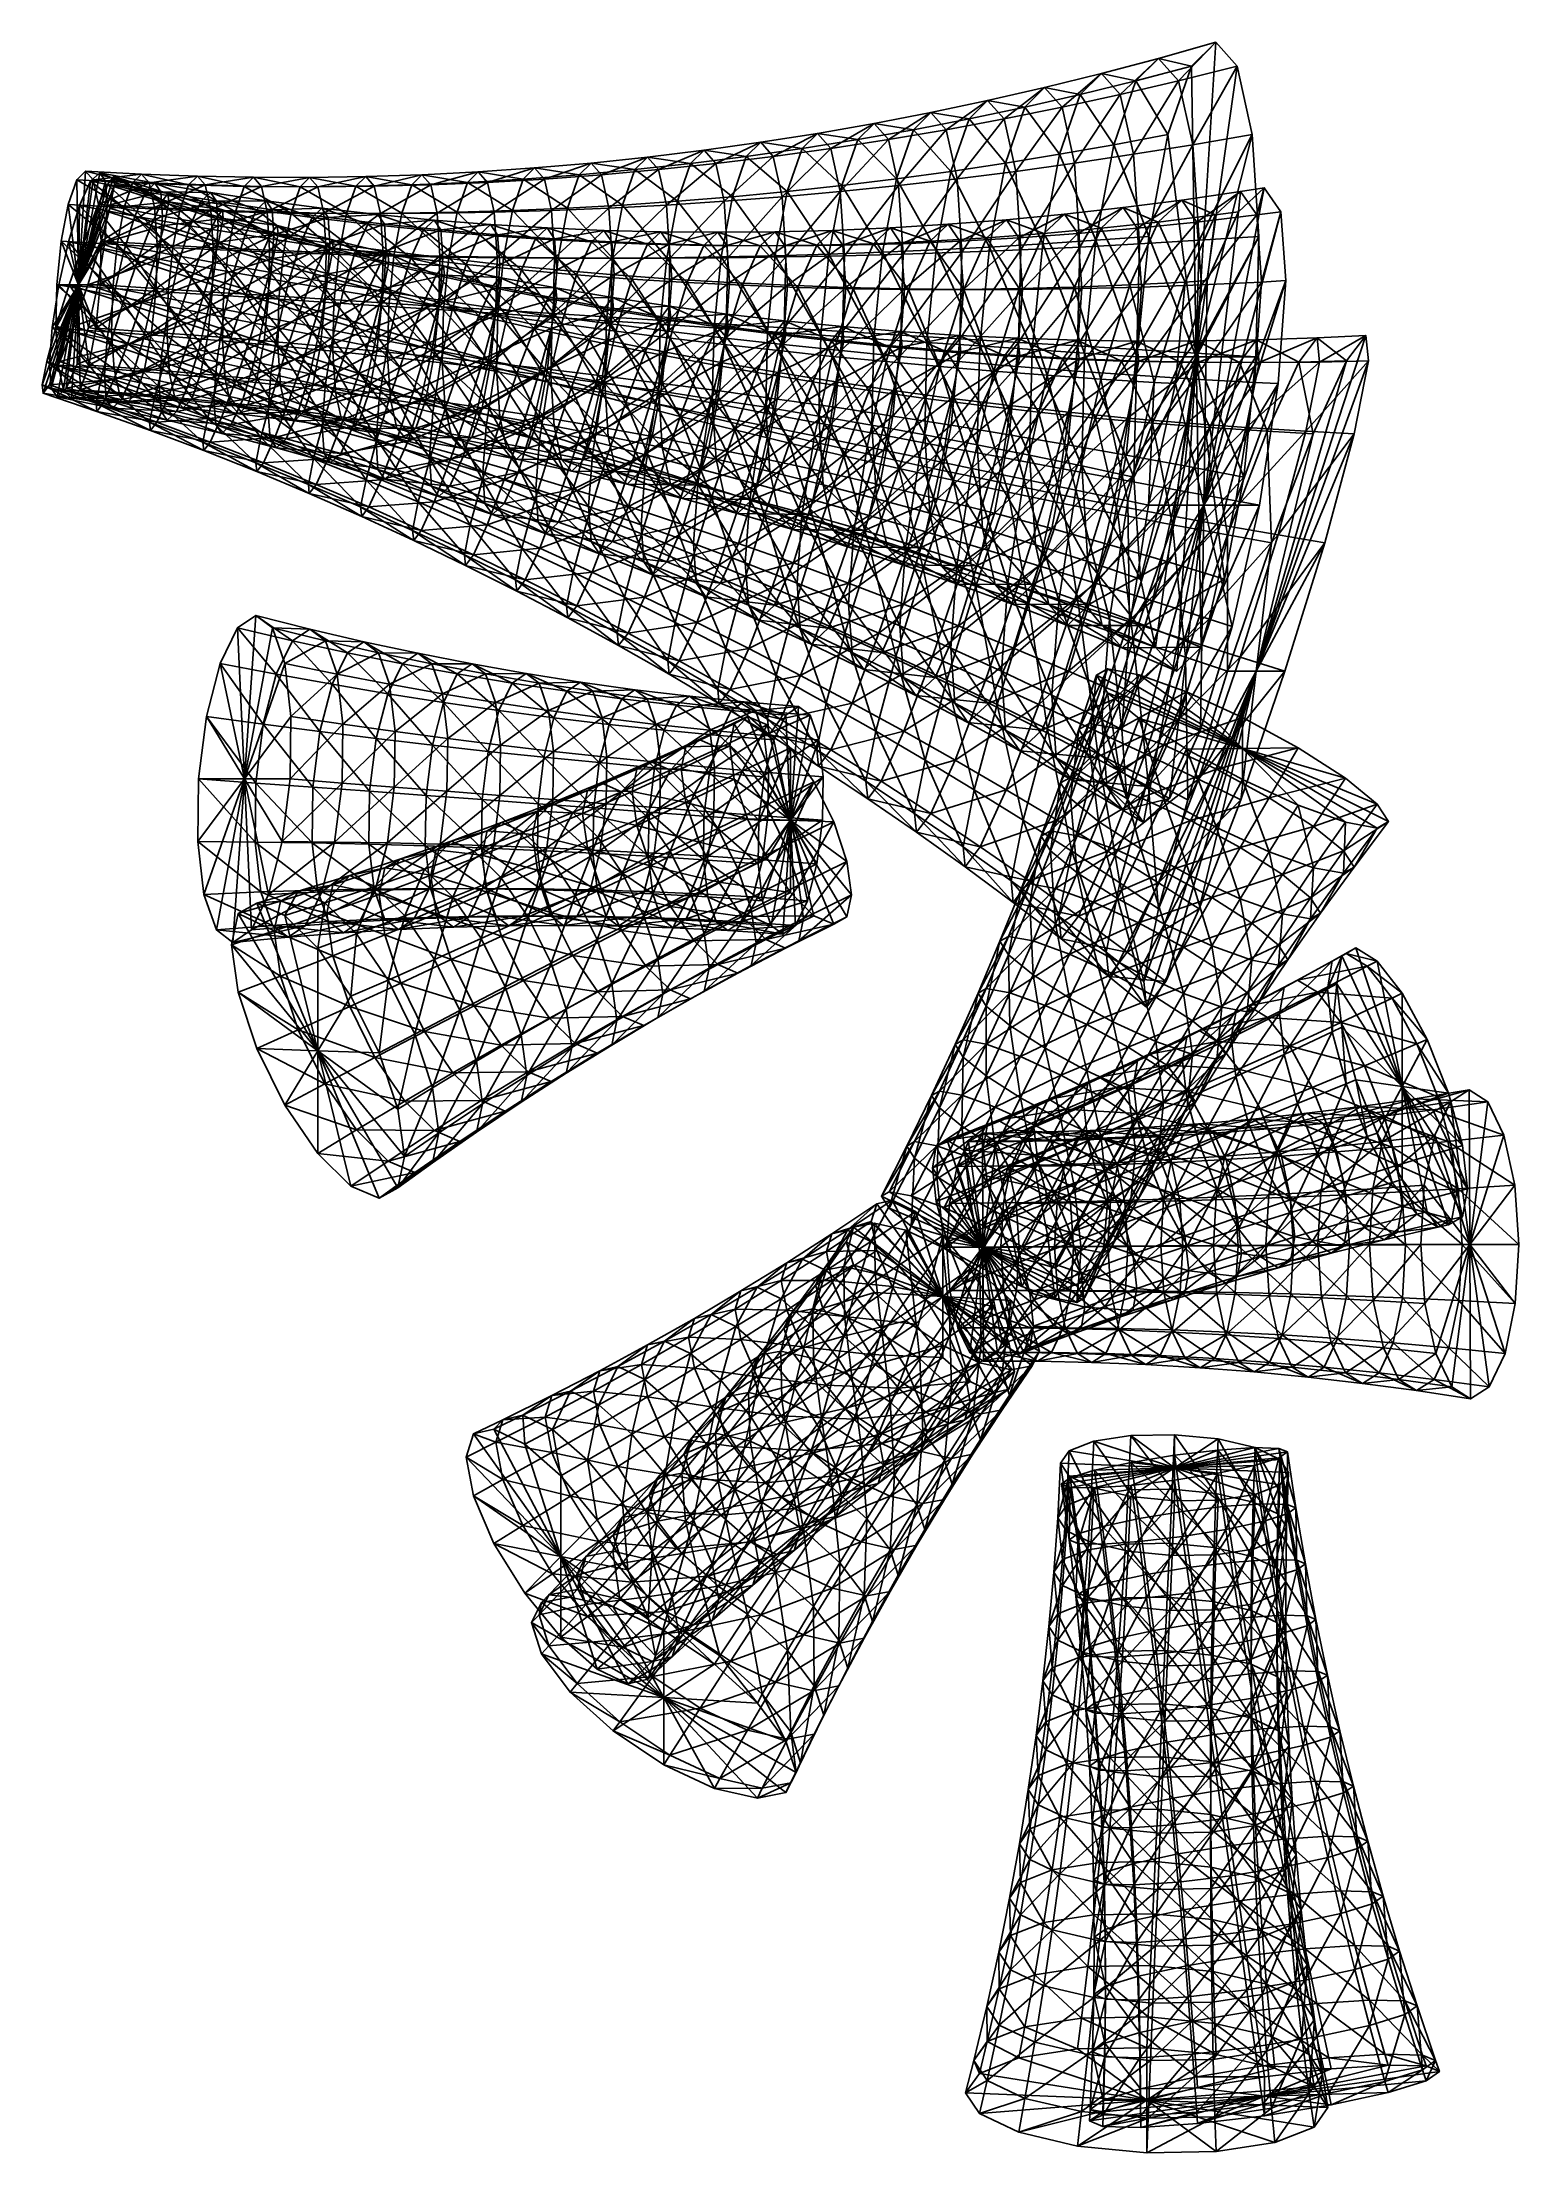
# Model space of a CAD drawing. Header units: metres. Extents: x 9079 to 9208, y 11521 to 11707.
import ezdxf

# ---------------------------------------------------------------- set-up
doc = ezdxf.new("R2010")
doc.units = ezdxf.units.M
for name, color, linetype in [('CONE_ST815GC33', 7, 'Continuous'), ('CONE_ST815GC34', 7, 'Continuous'), ('CONE_ST815GC35', 7, 'Continuous'), ('CONE_ST815GC36', 7, 'Continuous'), ('CONE_ST815GC37', 7, 'Continuous'), ('CONE_ST815GC38', 7, 'Continuous'), ('CONE_ST815GC39', 7, 'Continuous'), ('CONE_ST815GC40', 7, 'Continuous'), ('CONE_ST815GC41', 7, 'Continuous'), ('CONE_ST815GC42', 7, 'Continuous'), ('CONE_ST815GC43', 7, 'Continuous'), ('CONE_ST815GC44', 7, 'Continuous')]:
    doc.layers.add(name, color=color, linetype=linetype)

msp = doc.modelspace()

# ---------------------------------------------------------------- linework, layer by layer
at = {"layer": 'CONE_ST815GC33'}
for points in [[(9178.31, 11703.16, -197.24), (9176.56, 11705.13, -187.49), (9181.57, 11706.55, -186.52)], [(9176.56, 11705.13, -187.49), (9179.44, 11704.45, -176.17), (9181.57, 11706.55, -186.52)], [(9178.31, 11703.16, -197.24), (9181.57, 11706.55, -186.52), (9183.44, 11704.45, -196.93)], [(9181.57, 11706.55, -186.52), (9179.44, 11704.45, -176.17), (9179.44, 11704.45, -176.17)], [(9181.57, 11706.55, -186.52), (9179.44, 11704.45, -176.17), (9181.57, 11706.55, -186.52)], [(9179.86, 11678.97, -186.85), (9179.44, 11704.45, -176.17), (9181.57, 11706.55, -186.52)], [(9179.86, 11678.97, -186.85), (9181.57, 11706.55, -186.52), (9183.44, 11704.45, -196.93)], [(9183.44, 11704.45, -196.93), (9181.57, 11706.55, -186.52), (9181.57, 11706.55, -186.52)], [(9183.44, 11704.45, -196.93), (9181.57, 11706.55, -186.52), (9183.44, 11704.45, -196.93)], [(9173.2, 11701.97, -197.59), (9171.56, 11703.81, -188.45), (9176.56, 11705.13, -187.49)], [(9171.56, 11703.81, -188.45), (9174.57, 11703.16, -177.78), (9176.56, 11705.13, -187.49)], [(9173.2, 11701.97, -197.59), (9176.56, 11705.13, -187.49), (9178.31, 11703.16, -197.24)], [(9176.56, 11705.13, -187.49), (9174.57, 11703.16, -177.78), (9179.44, 11704.45, -176.17)], [(9168.1, 11700.85, -197.97), (9166.56, 11702.57, -189.41), (9171.56, 11703.81, -188.45)], [(9166.56, 11702.57, -189.41), (9169.69, 11701.97, -179.36), (9171.56, 11703.81, -188.45)], [(9168.1, 11700.85, -197.97), (9171.56, 11703.81, -188.45), (9173.2, 11701.97, -197.59)], [(9171.56, 11703.81, -188.45), (9169.69, 11701.97, -179.36), (9174.57, 11703.16, -177.78)], [(9169.69, 11701.97, -179.36), (9172.63, 11697.56, -169.6), (9174.57, 11703.16, -177.78)], [(9174.57, 11703.16, -177.78), (9172.63, 11697.56, -169.6), (9177.38, 11698.47, -167.43)], [(9174.36, 11696.72, -205.38), (9173.2, 11701.97, -197.59), (9178.31, 11703.16, -197.24)], [(9174.36, 11696.72, -205.38), (9178.31, 11703.16, -197.24), (9179.55, 11697.56, -205.56)], [(9174.57, 11703.16, -177.78), (9177.38, 11698.47, -167.43), (9179.44, 11704.45, -176.17)], [(9179.44, 11704.45, -176.17), (9177.38, 11698.47, -167.43), (9177.38, 11698.47, -167.43)], [(9179.44, 11704.45, -176.17), (9177.38, 11698.47, -167.43), (9179.44, 11704.45, -176.17)], [(9179.86, 11678.97, -186.85), (9177.38, 11698.47, -167.43), (9179.44, 11704.45, -176.17)], [(9179.55, 11697.56, -205.56), (9178.31, 11703.16, -197.24), (9183.44, 11704.45, -196.93)], [(9179.55, 11697.56, -205.56), (9183.44, 11704.45, -196.93), (9184.76, 11698.47, -205.81)], [(9179.86, 11678.97, -186.85), (9183.44, 11704.45, -196.93), (9184.76, 11698.47, -205.81)], [(9184.76, 11698.47, -205.81), (9183.44, 11704.45, -196.93), (9183.44, 11704.45, -196.93)], [(9184.76, 11698.47, -205.81), (9183.44, 11704.45, -196.93), (9184.76, 11698.47, -205.81)], [(9157.93, 11698.87, -198.82), (9156.59, 11700.38, -191.33), (9161.57, 11701.43, -190.37)], [(9156.59, 11700.38, -191.33), (9159.94, 11699.82, -182.41), (9161.57, 11701.43, -190.37)], [(9157.93, 11698.87, -198.82), (9161.57, 11701.43, -190.37), (9163.01, 11699.82, -198.38)], [(9161.57, 11701.43, -190.37), (9159.94, 11699.82, -182.41), (9164.82, 11700.85, -180.9)], [(9163.01, 11699.82, -198.38), (9161.57, 11701.43, -190.37), (9166.56, 11702.57, -189.41)], [(9161.57, 11701.43, -190.37), (9164.82, 11700.85, -180.9), (9166.56, 11702.57, -189.41)], [(9163.01, 11699.82, -198.38), (9166.56, 11702.57, -189.41), (9168.1, 11700.85, -197.97)], [(9166.56, 11702.57, -189.41), (9164.82, 11700.85, -180.9), (9169.69, 11701.97, -179.36)], [(9164.82, 11700.85, -180.9), (9167.88, 11696.72, -171.69), (9169.69, 11701.97, -179.36)], [(9169.69, 11701.97, -179.36), (9167.88, 11696.72, -171.69), (9172.63, 11697.56, -169.6)], [(9169.19, 11695.94, -205.26), (9168.1, 11700.85, -197.97), (9173.2, 11701.97, -197.59)], [(9169.19, 11695.94, -205.26), (9173.2, 11701.97, -197.59), (9174.36, 11696.72, -205.38)], [(9147.81, 11697.23, -199.81), (9146.64, 11698.55, -193.25), (9151.61, 11699.42, -192.29)], [(9146.64, 11698.55, -193.25), (9150.18, 11698.01, -185.32), (9151.61, 11699.42, -192.29)], [(9147.81, 11697.23, -199.81), (9151.61, 11699.42, -192.29), (9152.87, 11698.01, -199.3)], [(9151.61, 11699.42, -192.29), (9150.18, 11698.01, -185.32), (9155.06, 11698.87, -183.88)], [(9152.87, 11698.01, -199.3), (9151.61, 11699.42, -192.29), (9156.59, 11700.38, -191.33)], [(9151.61, 11699.42, -192.29), (9155.06, 11698.87, -183.88), (9156.59, 11700.38, -191.33)], [(9152.87, 11698.01, -199.3), (9156.59, 11700.38, -191.33), (9157.93, 11698.87, -198.82)], [(9156.59, 11700.38, -191.33), (9155.06, 11698.87, -183.88), (9159.94, 11699.82, -182.41)], [(9155.06, 11698.87, -183.88), (9158.35, 11695.22, -175.7), (9159.94, 11699.82, -182.41)], [(9158.89, 11694.57, -205.2), (9157.93, 11698.87, -198.82), (9163.01, 11699.82, -198.38)], [(9159.94, 11699.82, -182.41), (9158.35, 11695.22, -175.7), (9163.12, 11695.94, -173.73)], [(9158.89, 11694.57, -205.2), (9163.01, 11699.82, -198.38), (9164.03, 11695.22, -205.2)], [(9159.94, 11699.82, -182.41), (9163.12, 11695.94, -173.73), (9164.82, 11700.85, -180.9)], [(9164.03, 11695.22, -205.2), (9163.01, 11699.82, -198.38), (9168.1, 11700.85, -197.97)], [(9164.82, 11700.85, -180.9), (9163.12, 11695.94, -173.73), (9167.88, 11696.72, -171.69)], [(9164.03, 11695.22, -205.2), (9168.1, 11700.85, -197.97), (9169.19, 11695.94, -205.26)], [(9137.74, 11695.91, -200.92), (9136.71, 11697.07, -195.16), (9141.67, 11697.77, -194.21)], [(9136.71, 11697.07, -195.16), (9140.41, 11696.53, -188.09), (9141.67, 11697.77, -194.21)], [(9137.74, 11695.91, -200.92), (9141.67, 11697.77, -194.21), (9142.77, 11696.53, -200.35)], [(9141.67, 11697.77, -194.21), (9140.41, 11696.53, -188.09), (9145.3, 11697.23, -186.72)], [(9142.77, 11696.53, -200.35), (9141.67, 11697.77, -194.21), (9146.64, 11698.55, -193.25)], [(9141.67, 11697.77, -194.21), (9145.3, 11697.23, -186.72), (9146.64, 11698.55, -193.25)], [(9142.77, 11696.53, -200.35), (9146.64, 11698.55, -193.25), (9147.81, 11697.23, -199.81)], [(9146.64, 11698.55, -193.25), (9145.3, 11697.23, -186.72), (9150.18, 11698.01, -185.32)], [(9145.3, 11697.23, -186.72), (9148.79, 11693.98, -179.45), (9150.18, 11698.01, -185.32)], [(9148.65, 11693.46, -205.4), (9147.81, 11697.23, -199.81), (9152.87, 11698.01, -199.3)], [(9148.65, 11693.46, -205.4), (9152.87, 11698.01, -199.3), (9153.76, 11693.98, -205.27)], [(9150.18, 11698.01, -185.32), (9148.79, 11693.98, -179.45), (9153.57, 11694.57, -177.6)], [(9150.18, 11698.01, -185.32), (9153.57, 11694.57, -177.6), (9155.06, 11698.87, -183.88)], [(9153.76, 11693.98, -205.27), (9152.87, 11698.01, -199.3), (9157.93, 11698.87, -198.82)], [(9155.06, 11698.87, -183.88), (9153.57, 11694.57, -177.6), (9158.35, 11695.22, -175.7)], [(9153.76, 11693.98, -205.27), (9157.93, 11698.87, -198.82), (9158.89, 11694.57, -205.2)], [(9167.88, 11696.72, -171.69), (9171.05, 11689.18, -164.18), (9172.63, 11697.56, -169.6)], [(9172.63, 11697.56, -169.6), (9171.05, 11689.18, -164.18), (9175.69, 11689.52, -161.66)], [(9172.63, 11697.56, -169.6), (9175.69, 11689.52, -161.66), (9177.38, 11698.47, -167.43)], [(9174.87, 11688.86, -210.63), (9174.36, 11696.72, -205.38), (9179.55, 11697.56, -205.56)], [(9174.87, 11688.86, -210.63), (9179.55, 11697.56, -205.56), (9180.1, 11689.18, -211.17)], [(9177.38, 11698.47, -167.43), (9175.69, 11689.52, -161.66), (9175.69, 11689.52, -161.66)], [(9177.38, 11698.47, -167.43), (9175.69, 11689.52, -161.66), (9177.38, 11698.47, -167.43)], [(9179.86, 11678.97, -186.85), (9175.69, 11689.52, -161.66), (9177.38, 11698.47, -167.43)], [(9180.1, 11689.18, -211.17), (9179.55, 11697.56, -205.56), (9184.76, 11698.47, -205.81)], [(9179.86, 11678.97, -186.85), (9184.76, 11698.47, -205.81), (9185.34, 11689.52, -211.8)], [(9180.1, 11689.18, -211.17), (9184.76, 11698.47, -205.81), (9185.34, 11689.52, -211.8)], [(9185.34, 11689.52, -211.8), (9184.76, 11698.47, -205.81), (9184.76, 11698.47, -205.81)], [(9185.34, 11689.52, -211.8), (9184.76, 11698.47, -205.81), (9185.34, 11689.52, -211.8)], [(9117.73, 11694.26, -203.55), (9116.91, 11695.18, -198.97), (9121.85, 11695.52, -198.02)], [(9116.91, 11695.18, -198.97), (9120.86, 11694.55, -193.22), (9121.85, 11695.52, -198.02)], [(9117.73, 11694.26, -203.55), (9121.85, 11695.52, -198.02), (9122.72, 11694.55, -202.84)], [(9121.85, 11695.52, -198.02), (9120.86, 11694.55, -193.22), (9125.75, 11694.92, -191.99)], [(9122.72, 11694.55, -202.84), (9121.85, 11695.52, -198.02), (9126.8, 11695.95, -197.07)], [(9121.85, 11695.52, -198.02), (9125.75, 11694.92, -191.99), (9126.8, 11695.95, -197.07)], [(9122.72, 11694.55, -202.84), (9126.8, 11695.95, -197.07), (9127.71, 11694.92, -202.17)], [(9126.8, 11695.95, -197.07), (9125.75, 11694.92, -191.99), (9130.64, 11695.38, -190.73)], [(9127.71, 11694.92, -202.17), (9126.8, 11695.95, -197.07), (9131.75, 11696.47, -196.12)], [(9126.8, 11695.95, -197.07), (9130.64, 11695.38, -190.73), (9131.75, 11696.47, -196.12)], [(9127.71, 11694.92, -202.17), (9131.75, 11696.47, -196.12), (9132.72, 11695.38, -201.53)], [(9131.75, 11696.47, -196.12), (9130.64, 11695.38, -190.73), (9135.53, 11695.91, -189.43)], [(9130.64, 11695.38, -190.73), (9134.38, 11692.6, -184.59), (9135.53, 11695.91, -189.43)], [(9132.72, 11695.38, -201.53), (9131.75, 11696.47, -196.12), (9136.71, 11697.07, -195.16)], [(9131.75, 11696.47, -196.12), (9135.53, 11695.91, -189.43), (9136.71, 11697.07, -195.16)], [(9132.72, 11695.38, -201.53), (9136.71, 11697.07, -195.16), (9137.74, 11695.91, -200.92)], [(9133.41, 11692.27, -206.15), (9132.72, 11695.38, -201.53), (9137.74, 11695.91, -200.92)], [(9133.41, 11692.27, -206.15), (9137.74, 11695.91, -200.92), (9138.47, 11692.6, -205.84)], [(9135.53, 11695.91, -189.43), (9134.38, 11692.6, -184.59), (9139.19, 11693, -182.94)], [(9136.71, 11697.07, -195.16), (9135.53, 11695.91, -189.43), (9140.41, 11696.53, -188.09)], [(9135.53, 11695.91, -189.43), (9139.19, 11693, -182.94), (9140.41, 11696.53, -188.09)], [(9138.47, 11692.6, -205.84), (9137.74, 11695.91, -200.92), (9142.77, 11696.53, -200.35)], [(9138.47, 11692.6, -205.84), (9142.77, 11696.53, -200.35), (9143.55, 11693, -205.59)], [(9140.41, 11696.53, -188.09), (9139.19, 11693, -182.94), (9143.99, 11693.46, -181.22)], [(9140.41, 11696.53, -188.09), (9143.99, 11693.46, -181.22), (9145.3, 11697.23, -186.72)], [(9143.55, 11693, -205.59), (9142.77, 11696.53, -200.35), (9147.81, 11697.23, -199.81)], [(9143.55, 11693, -205.59), (9147.81, 11697.23, -199.81), (9148.65, 11693.46, -205.4)], [(9145.3, 11697.23, -186.72), (9143.99, 11693.46, -181.22), (9148.79, 11693.98, -179.45)], [(9158.35, 11695.22, -175.7), (9161.73, 11688.59, -168.98), (9163.12, 11695.94, -173.73)], [(9163.12, 11695.94, -173.73), (9161.73, 11688.59, -168.98), (9166.4, 11688.86, -166.63)], [(9163.12, 11695.94, -173.73), (9166.4, 11688.86, -166.63), (9167.88, 11696.72, -171.69)], [(9164.47, 11688.34, -209.8), (9164.03, 11695.22, -205.2), (9169.19, 11695.94, -205.26)], [(9164.47, 11688.34, -209.8), (9169.19, 11695.94, -205.26), (9169.66, 11688.59, -210.18)], [(9167.88, 11696.72, -171.69), (9166.4, 11688.86, -166.63), (9171.05, 11689.18, -164.18)], [(9169.66, 11688.59, -210.18), (9169.19, 11695.94, -205.26), (9174.36, 11696.72, -205.38)], [(9169.66, 11688.59, -210.18), (9174.36, 11696.72, -205.38), (9174.87, 11688.86, -210.63)], [(9081.71, 11694.49, -201.85), (9080.96, 11692.33, -198.69), (9085.86, 11692.05, -197.72)], [(9081.86, 11685.27, -205.72), (9081.71, 11694.49, -201.85), (9080.96, 11692.33, -198.69)], [(9082.48, 11695.25, -205.6), (9081.71, 11694.49, -201.85), (9086.61, 11694.22, -200.89)], [(9081.86, 11685.27, -205.72), (9082.48, 11695.25, -205.6), (9081.71, 11694.49, -201.85)], [(9081.71, 11694.49, -201.85), (9085.86, 11692.05, -197.72), (9086.61, 11694.22, -200.89)], [(9081.86, 11685.27, -205.72), (9083.15, 11694.49, -209.37), (9082.48, 11695.25, -205.6)], [(9081.86, 11685.27, -205.72), (9083.63, 11692.33, -212.58), (9083.15, 11694.49, -209.37)], [(9083.15, 11694.49, -209.37), (9082.48, 11695.25, -205.6), (9087.38, 11694.98, -204.66)], [(9082.48, 11695.25, -205.6), (9086.61, 11694.22, -200.89), (9087.38, 11694.98, -204.66)], [(9083.15, 11694.49, -209.37), (9087.38, 11694.98, -204.66), (9088.06, 11694.22, -208.44)], [(9083.63, 11692.33, -212.58), (9083.15, 11694.49, -209.37), (9088.06, 11694.22, -208.44)], [(9083.63, 11692.33, -212.58), (9088.06, 11694.22, -208.44), (9088.54, 11692.05, -211.67)], [(9086.61, 11694.22, -200.89), (9085.86, 11692.05, -197.72), (9090.74, 11691.82, -196.68)], [(9087.38, 11694.98, -204.66), (9086.61, 11694.22, -200.89), (9091.5, 11694.03, -199.9)], [(9086.61, 11694.22, -200.89), (9090.74, 11691.82, -196.68), (9091.5, 11694.03, -199.9)], [(9088.06, 11694.22, -208.44), (9087.38, 11694.98, -204.66), (9092.29, 11694.8, -203.71)], [(9087.38, 11694.98, -204.66), (9091.5, 11694.03, -199.9), (9092.29, 11694.8, -203.71)], [(9088.06, 11694.22, -208.44), (9092.29, 11694.8, -203.71), (9092.98, 11694.03, -207.54)], [(9088.54, 11692.05, -211.67), (9088.06, 11694.22, -208.44), (9092.98, 11694.03, -207.54)], [(9088.54, 11692.05, -211.67), (9092.98, 11694.03, -207.54), (9093.46, 11691.82, -210.81)], [(9091.5, 11694.03, -199.9), (9090.74, 11691.82, -196.68), (9095.62, 11691.66, -195.59)], [(9092.29, 11694.8, -203.71), (9091.5, 11694.03, -199.9), (9096.4, 11693.91, -198.87)], [(9091.5, 11694.03, -199.9), (9095.62, 11691.66, -195.59), (9096.4, 11693.91, -198.87)], [(9092.98, 11694.03, -207.54), (9092.29, 11694.8, -203.71), (9097.2, 11694.7, -202.77)], [(9092.29, 11694.8, -203.71), (9096.4, 11693.91, -198.87), (9097.2, 11694.7, -202.77)], [(9092.98, 11694.03, -207.54), (9097.2, 11694.7, -202.77), (9097.9, 11693.91, -206.68)], [(9093.46, 11691.82, -210.81), (9092.98, 11694.03, -207.54), (9097.9, 11693.91, -206.68)], [(9093.46, 11691.82, -210.81), (9097.9, 11693.91, -206.68), (9098.4, 11691.66, -210.02)], [(9096.4, 11693.91, -198.87), (9095.62, 11691.66, -195.59), (9100.5, 11691.56, -194.43)], [(9097.2, 11694.7, -202.77), (9096.4, 11693.91, -198.87), (9101.3, 11693.88, -197.81)], [(9096.4, 11693.91, -198.87), (9100.5, 11691.56, -194.43), (9101.3, 11693.88, -197.81)], [(9097.9, 11693.91, -206.68), (9097.2, 11694.7, -202.77), (9102.12, 11694.69, -201.82)], [(9097.2, 11694.7, -202.77), (9101.3, 11693.88, -197.81), (9102.12, 11694.69, -201.82)], [(9097.9, 11693.91, -206.68), (9102.12, 11694.69, -201.82), (9102.84, 11693.88, -205.85)], [(9098.4, 11691.66, -210.02), (9097.9, 11693.91, -206.68), (9102.84, 11693.88, -205.85)], [(9098.4, 11691.66, -210.02), (9102.84, 11693.88, -205.85), (9103.36, 11691.56, -209.28)], [(9101.3, 11693.88, -197.81), (9100.5, 11691.56, -194.43), (9105.36, 11691.53, -193.21)], [(9102.12, 11694.69, -201.82), (9101.3, 11693.88, -197.81), (9106.19, 11693.93, -196.71)], [(9101.3, 11693.88, -197.81), (9105.36, 11691.53, -193.21), (9106.19, 11693.93, -196.71)], [(9102.84, 11693.88, -205.85), (9102.12, 11694.69, -201.82), (9107.04, 11694.77, -200.87)], [(9102.12, 11694.69, -201.82), (9106.19, 11693.93, -196.71), (9107.04, 11694.77, -200.87)], [(9102.84, 11693.88, -205.85), (9107.04, 11694.77, -200.87), (9107.79, 11693.93, -205.05)], [(9103.36, 11691.56, -209.28), (9102.84, 11693.88, -205.85), (9107.79, 11693.93, -205.05)], [(9103.36, 11691.56, -209.28), (9107.79, 11693.93, -205.05), (9108.33, 11691.53, -208.61)], [(9106.19, 11693.93, -196.71), (9105.36, 11691.53, -193.21), (9110.22, 11691.55, -191.93)], [(9107.04, 11694.77, -200.87), (9106.19, 11693.93, -196.71), (9111.08, 11694.05, -195.58)], [(9106.19, 11693.93, -196.71), (9110.22, 11691.55, -191.93), (9111.08, 11694.05, -195.58)], [(9107.79, 11693.93, -205.05), (9107.04, 11694.77, -200.87), (9111.97, 11694.93, -199.92)], [(9107.04, 11694.77, -200.87), (9111.08, 11694.05, -195.58), (9111.97, 11694.93, -199.92)], [(9107.79, 11693.93, -205.05), (9111.97, 11694.93, -199.92), (9112.76, 11694.05, -204.28)], [(9108.33, 11691.53, -208.61), (9107.79, 11693.93, -205.05), (9112.76, 11694.05, -204.28)], [(9108.33, 11691.53, -208.61), (9112.76, 11694.05, -204.28), (9113.31, 11691.55, -208)], [(9111.08, 11694.05, -195.58), (9110.22, 11691.55, -191.93), (9115.07, 11691.64, -190.58)], [(9111.97, 11694.93, -199.92), (9111.08, 11694.05, -195.58), (9115.97, 11694.26, -194.42)], [(9111.08, 11694.05, -195.58), (9115.07, 11691.64, -190.58), (9115.97, 11694.26, -194.42)], [(9112.76, 11694.05, -204.28), (9111.97, 11694.93, -199.92), (9116.91, 11695.18, -198.97)], [(9111.97, 11694.93, -199.92), (9115.97, 11694.26, -194.42), (9116.91, 11695.18, -198.97)], [(9112.76, 11694.05, -204.28), (9116.91, 11695.18, -198.97), (9117.73, 11694.26, -203.55)], [(9113.31, 11691.55, -208), (9112.76, 11694.05, -204.28), (9117.73, 11694.26, -203.55)], [(9113.31, 11691.55, -208), (9117.73, 11694.26, -203.55), (9118.31, 11691.64, -207.44)], [(9115.97, 11694.26, -194.42), (9115.07, 11691.64, -190.58), (9119.91, 11691.78, -189.18)], [(9116.91, 11695.18, -198.97), (9115.97, 11694.26, -194.42), (9120.86, 11694.55, -193.22)], [(9115.97, 11694.26, -194.42), (9119.91, 11691.78, -189.18), (9120.86, 11694.55, -193.22)], [(9118.31, 11691.64, -207.44), (9117.73, 11694.26, -203.55), (9122.72, 11694.55, -202.84)], [(9118.31, 11691.64, -207.44), (9122.72, 11694.55, -202.84), (9123.33, 11691.78, -206.95)], [(9120.86, 11694.55, -193.22), (9119.91, 11691.78, -189.18), (9124.74, 11691.99, -187.71)], [(9120.86, 11694.55, -193.22), (9124.74, 11691.99, -187.71), (9125.75, 11694.92, -191.99)], [(9123.33, 11691.78, -206.95), (9122.72, 11694.55, -202.84), (9127.71, 11694.92, -202.17)], [(9123.33, 11691.78, -206.95), (9127.71, 11694.92, -202.17), (9128.36, 11691.99, -206.52)], [(9125.75, 11694.92, -191.99), (9124.74, 11691.99, -187.71), (9129.57, 11692.27, -186.18)], [(9125.75, 11694.92, -191.99), (9129.57, 11692.27, -186.18), (9130.64, 11695.38, -190.73)], [(9128.36, 11691.99, -206.52), (9127.71, 11694.92, -202.17), (9132.72, 11695.38, -201.53)], [(9128.36, 11691.99, -206.52), (9132.72, 11695.38, -201.53), (9133.41, 11692.27, -206.15)], [(9130.64, 11695.38, -190.73), (9129.57, 11692.27, -186.18), (9134.38, 11692.6, -184.59)], [(9143.99, 11693.46, -181.22), (9147.65, 11687.96, -175.56), (9148.79, 11693.98, -179.45)], [(9148.79, 11693.98, -179.45), (9147.65, 11687.96, -175.56), (9152.36, 11688.14, -173.45)], [(9149.01, 11687.82, -209.17), (9148.65, 11693.46, -205.4), (9153.76, 11693.98, -205.27)], [(9148.79, 11693.98, -179.45), (9152.36, 11688.14, -173.45), (9153.57, 11694.57, -177.6)], [(9149.01, 11687.82, -209.17), (9153.76, 11693.98, -205.27), (9154.15, 11687.96, -209.3)], [(9153.57, 11694.57, -177.6), (9152.36, 11688.14, -173.45), (9157.05, 11688.34, -171.26)], [(9153.57, 11694.57, -177.6), (9157.05, 11688.34, -171.26), (9158.35, 11695.22, -175.7)], [(9154.15, 11687.96, -209.3), (9153.76, 11693.98, -205.27), (9158.89, 11694.57, -205.2)], [(9154.15, 11687.96, -209.3), (9158.89, 11694.57, -205.2), (9159.3, 11688.14, -209.51)], [(9158.35, 11695.22, -175.7), (9157.05, 11688.34, -171.26), (9161.73, 11688.59, -168.98)], [(9159.3, 11688.14, -209.51), (9158.89, 11694.57, -205.2), (9164.03, 11695.22, -205.2)], [(9159.3, 11688.14, -209.51), (9164.03, 11695.22, -205.2), (9164.47, 11688.34, -209.8)], [(9080.96, 11692.33, -198.69), (9080.35, 11689.09, -196.6), (9085.24, 11688.8, -195.62)], [(9081.86, 11685.27, -205.72), (9080.96, 11692.33, -198.69), (9080.35, 11689.09, -196.6)], [(9080.96, 11692.33, -198.69), (9085.24, 11688.8, -195.62), (9085.86, 11692.05, -197.72)], [(9081.86, 11685.27, -205.72), (9083.84, 11689.09, -214.75), (9083.63, 11692.33, -212.58)], [(9083.84, 11689.09, -214.75), (9083.63, 11692.33, -212.58), (9088.54, 11692.05, -211.67)], [(9083.84, 11689.09, -214.75), (9088.54, 11692.05, -211.67), (9088.75, 11688.8, -213.84)], [(9085.86, 11692.05, -197.72), (9085.24, 11688.8, -195.62), (9090.12, 11688.53, -194.56)], [(9085.86, 11692.05, -197.72), (9090.12, 11688.53, -194.56), (9090.74, 11691.82, -196.68)], [(9088.75, 11688.8, -213.84), (9088.54, 11692.05, -211.67), (9093.46, 11691.82, -210.81)], [(9088.75, 11688.8, -213.84), (9093.46, 11691.82, -210.81), (9093.68, 11688.53, -213.02)], [(9090.74, 11691.82, -196.68), (9090.12, 11688.53, -194.56), (9094.99, 11688.3, -193.41)], [(9090.74, 11691.82, -196.68), (9094.99, 11688.3, -193.41), (9095.62, 11691.66, -195.59)], [(9093.68, 11688.53, -213.02), (9093.46, 11691.82, -210.81), (9098.4, 11691.66, -210.02)], [(9115.07, 11691.64, -190.58), (9119.13, 11687.64, -186.51), (9119.91, 11691.78, -189.18)], [(9118.57, 11687.7, -210.08), (9118.31, 11691.64, -207.44), (9123.33, 11691.78, -206.95)], [(9118.57, 11687.7, -210.08), (9123.33, 11691.78, -206.95), (9123.6, 11687.64, -209.72)], [(9119.91, 11691.78, -189.18), (9119.13, 11687.64, -186.51), (9123.91, 11687.61, -184.88)], [(9119.91, 11691.78, -189.18), (9123.91, 11687.61, -184.88), (9124.74, 11691.99, -187.71)], [(9123.6, 11687.64, -209.72), (9123.33, 11691.78, -206.95), (9128.36, 11691.99, -206.52)], [(9123.6, 11687.64, -209.72), (9128.36, 11691.99, -206.52), (9128.64, 11687.61, -209.45)], [(9124.74, 11691.99, -187.71), (9123.91, 11687.61, -184.88), (9128.69, 11687.61, -183.18)], [(9124.74, 11691.99, -187.71), (9128.69, 11687.61, -183.18), (9129.57, 11692.27, -186.18)], [(9128.64, 11687.61, -209.45), (9128.36, 11691.99, -206.52), (9133.41, 11692.27, -206.15)], [(9128.64, 11687.61, -209.45), (9133.41, 11692.27, -206.15), (9133.71, 11687.61, -209.26)], [(9129.57, 11692.27, -186.18), (9128.69, 11687.61, -183.18), (9133.45, 11687.65, -181.4)], [(9129.57, 11692.27, -186.18), (9133.45, 11687.65, -181.4), (9134.38, 11692.6, -184.59)], [(9133.71, 11687.61, -209.26), (9133.41, 11692.27, -206.15), (9138.47, 11692.6, -205.84)], [(9134.38, 11692.6, -184.59), (9133.45, 11687.65, -181.4), (9138.2, 11687.72, -179.53)], [(9133.71, 11687.61, -209.26), (9138.47, 11692.6, -205.84), (9138.79, 11687.65, -209.15)], [(9134.38, 11692.6, -184.59), (9138.2, 11687.72, -179.53), (9139.19, 11693, -182.94)], [(9139.19, 11693, -182.94), (9138.2, 11687.72, -179.53), (9142.93, 11687.82, -177.59)], [(9138.79, 11687.65, -209.15), (9138.47, 11692.6, -205.84), (9143.55, 11693, -205.59)], [(9138.79, 11687.65, -209.15), (9143.55, 11693, -205.59), (9143.89, 11687.72, -209.12)], [(9139.19, 11693, -182.94), (9142.93, 11687.82, -177.59), (9143.99, 11693.46, -181.22)], [(9143.99, 11693.46, -181.22), (9142.93, 11687.82, -177.59), (9147.65, 11687.96, -175.56)], [(9143.89, 11687.72, -209.12), (9143.55, 11693, -205.59), (9148.65, 11693.46, -205.4)], [(9143.89, 11687.72, -209.12), (9148.65, 11693.46, -205.4), (9149.01, 11687.82, -209.17)], [(9093.68, 11688.53, -213.02), (9098.4, 11691.66, -210.02), (9098.62, 11688.3, -212.27)], [(9095.62, 11691.66, -195.59), (9094.99, 11688.3, -193.41), (9099.84, 11688.1, -192.19)], [(9095.62, 11691.66, -195.59), (9099.84, 11688.1, -192.19), (9100.5, 11691.56, -194.43)], [(9098.62, 11688.3, -212.27), (9098.4, 11691.66, -210.02), (9103.36, 11691.56, -209.28)], [(9098.62, 11688.3, -212.27), (9103.36, 11691.56, -209.28), (9103.58, 11688.1, -211.6)], [(9100.5, 11691.56, -194.43), (9099.84, 11688.1, -192.19), (9104.68, 11687.93, -190.89)], [(9100.5, 11691.56, -194.43), (9104.68, 11687.93, -190.89), (9105.36, 11691.53, -193.21)], [(9103.58, 11688.1, -211.6), (9103.36, 11691.56, -209.28), (9108.33, 11691.53, -208.61)], [(9103.58, 11688.1, -211.6), (9108.33, 11691.53, -208.61), (9108.56, 11687.93, -211.02)], [(9105.36, 11691.53, -193.21), (9104.68, 11687.93, -190.89), (9109.51, 11687.8, -189.51)], [(9105.36, 11691.53, -193.21), (9109.51, 11687.8, -189.51), (9110.22, 11691.55, -191.93)], [(9108.56, 11687.93, -211.02), (9108.33, 11691.53, -208.61), (9113.31, 11691.55, -208)], [(9108.56, 11687.93, -211.02), (9113.31, 11691.55, -208), (9113.55, 11687.8, -210.51)], [(9110.22, 11691.55, -191.93), (9109.51, 11687.8, -189.51), (9114.33, 11687.7, -188.05)], [(9110.22, 11691.55, -191.93), (9114.33, 11687.7, -188.05), (9115.07, 11691.64, -190.58)], [(9113.55, 11687.8, -210.51), (9113.31, 11691.55, -208), (9118.31, 11691.64, -207.44)], [(9113.55, 11687.8, -210.51), (9118.31, 11691.64, -207.44), (9118.57, 11687.7, -210.08)], [(9115.07, 11691.64, -190.58), (9114.33, 11687.7, -188.05), (9119.13, 11687.64, -186.51)], [(9080.35, 11689.09, -196.6), (9079.97, 11685.27, -195.9), (9084.86, 11684.96, -194.91)], [(9081.86, 11685.27, -205.72), (9080.35, 11689.09, -196.6), (9079.97, 11685.27, -195.9)], [(9080.35, 11689.09, -196.6), (9084.86, 11684.96, -194.91), (9085.24, 11688.8, -195.62)], [(9081.86, 11685.27, -205.72), (9083.75, 11685.27, -215.54), (9083.84, 11689.09, -214.75)], [(9083.75, 11685.27, -215.54), (9083.84, 11689.09, -214.75), (9088.75, 11688.8, -213.84)], [(9083.75, 11685.27, -215.54), (9088.75, 11688.8, -213.84), (9088.66, 11684.96, -214.64)], [(9085.24, 11688.8, -195.62), (9084.86, 11684.96, -194.91), (9089.73, 11684.64, -193.84)], [(9085.24, 11688.8, -195.62), (9089.73, 11684.64, -193.84), (9090.12, 11688.53, -194.56)], [(9088.66, 11684.96, -214.64), (9088.75, 11688.8, -213.84), (9093.68, 11688.53, -213.02)], [(9088.66, 11684.96, -214.64), (9093.68, 11688.53, -213.02), (9093.58, 11684.64, -213.82)], [(9090.12, 11688.53, -194.56), (9089.73, 11684.64, -193.84), (9094.59, 11684.33, -192.68)], [(9090.12, 11688.53, -194.56), (9094.59, 11684.33, -192.68), (9094.99, 11688.3, -193.41)], [(9093.58, 11684.64, -213.82), (9093.68, 11688.53, -213.02), (9098.62, 11688.3, -212.27)], [(9093.58, 11684.64, -213.82), (9098.62, 11688.3, -212.27), (9098.52, 11684.33, -213.1)], [(9094.99, 11688.3, -193.41), (9094.59, 11684.33, -192.68), (9099.44, 11684.01, -191.44)], [(9094.99, 11688.3, -193.41), (9099.44, 11684.01, -191.44), (9099.84, 11688.1, -192.19)], [(9098.52, 11684.33, -213.1), (9098.62, 11688.3, -212.27), (9103.58, 11688.1, -211.6)], [(9098.52, 11684.33, -213.1), (9103.58, 11688.1, -211.6), (9103.48, 11684.01, -212.45)], [(9099.84, 11688.1, -192.19), (9099.44, 11684.01, -191.44), (9104.26, 11683.7, -190.11)], [(9099.84, 11688.1, -192.19), (9104.26, 11683.7, -190.11), (9104.68, 11687.93, -190.89)], [(9103.48, 11684.01, -212.45), (9103.58, 11688.1, -211.6), (9108.56, 11687.93, -211.02)], [(9147.65, 11687.96, -175.56), (9151.6, 11680.55, -172.05), (9152.36, 11688.14, -173.45)], [(9152.36, 11688.14, -173.45), (9151.6, 11680.55, -172.05), (9156.24, 11680.23, -169.77)], [(9152.36, 11688.14, -173.45), (9156.24, 11680.23, -169.77), (9157.05, 11688.34, -171.26)], [(9153.97, 11680.86, -210.77), (9154.15, 11687.96, -209.3), (9159.3, 11688.14, -209.51)], [(9153.97, 11680.86, -210.77), (9159.3, 11688.14, -209.51), (9159.12, 11680.55, -211.09)], [(9157.05, 11688.34, -171.26), (9156.24, 11680.23, -169.77), (9160.87, 11679.92, -167.39)], [(9157.05, 11688.34, -171.26), (9160.87, 11679.92, -167.39), (9161.73, 11688.59, -168.98)], [(9159.12, 11680.55, -211.09), (9159.3, 11688.14, -209.51), (9164.47, 11688.34, -209.8)], [(9159.12, 11680.55, -211.09), (9164.47, 11688.34, -209.8), (9164.28, 11680.23, -211.49)], [(9161.73, 11688.59, -168.98), (9160.87, 11679.92, -167.39), (9165.47, 11679.6, -164.92)], [(9161.73, 11688.59, -168.98), (9165.47, 11679.6, -164.92), (9166.4, 11688.86, -166.63)], [(9164.28, 11680.23, -211.49), (9164.47, 11688.34, -209.8), (9169.66, 11688.59, -210.18)], [(9164.28, 11680.23, -211.49), (9169.66, 11688.59, -210.18), (9169.45, 11679.92, -211.98)], [(9166.4, 11688.86, -166.63), (9165.47, 11679.6, -164.92), (9170.06, 11679.29, -162.37)], [(9166.4, 11688.86, -166.63), (9170.06, 11679.29, -162.37), (9171.05, 11689.18, -164.18)], [(9169.45, 11679.92, -211.98), (9169.66, 11688.59, -210.18), (9174.87, 11688.86, -210.63)], [(9169.45, 11679.92, -211.98), (9174.87, 11688.86, -210.63), (9174.64, 11679.6, -212.56)], [(9171.05, 11689.18, -164.18), (9170.06, 11679.29, -162.37), (9174.64, 11678.97, -159.72)], [(9171.05, 11689.18, -164.18), (9174.64, 11678.97, -159.72), (9175.69, 11689.52, -161.66)], [(9175.69, 11689.52, -161.66), (9174.64, 11678.97, -159.72), (9174.64, 11678.97, -159.72)], [(9175.69, 11689.52, -161.66), (9174.64, 11678.97, -159.72), (9175.69, 11689.52, -161.66)], [(9179.86, 11678.97, -186.85), (9174.64, 11678.97, -159.72), (9175.69, 11689.52, -161.66)], [(9174.64, 11679.6, -212.56), (9174.87, 11688.86, -210.63), (9180.1, 11689.18, -211.17)], [(9174.64, 11679.6, -212.56), (9180.1, 11689.18, -211.17), (9179.86, 11679.29, -213.23)], [(9179.86, 11679.29, -213.23), (9180.1, 11689.18, -211.17), (9185.34, 11689.52, -211.8)], [(9179.86, 11679.29, -213.23), (9185.34, 11689.52, -211.8), (9185.08, 11678.97, -213.99)], [(9179.86, 11678.97, -186.85), (9185.34, 11689.52, -211.8), (9185.08, 11678.97, -213.99)], [(9185.08, 11678.97, -213.99), (9185.34, 11689.52, -211.8), (9185.34, 11689.52, -211.8)], [(9185.08, 11678.97, -213.99), (9185.34, 11689.52, -211.8), (9185.08, 11678.97, -213.99)], [(9103.48, 11684.01, -212.45), (9108.56, 11687.93, -211.02), (9108.46, 11683.7, -211.89)], [(9104.68, 11687.93, -190.89), (9104.26, 11683.7, -190.11), (9109.07, 11683.38, -188.7)], [(9104.68, 11687.93, -190.89), (9109.07, 11683.38, -188.7), (9109.51, 11687.8, -189.51)], [(9108.46, 11683.7, -211.89), (9108.56, 11687.93, -211.02), (9113.55, 11687.8, -210.51)], [(9108.46, 11683.7, -211.89), (9113.55, 11687.8, -210.51), (9113.45, 11683.38, -211.42)], [(9109.51, 11687.8, -189.51), (9109.07, 11683.38, -188.7), (9113.86, 11683.07, -187.19)], [(9109.51, 11687.8, -189.51), (9113.86, 11683.07, -187.19), (9114.33, 11687.7, -188.05)], [(9113.45, 11683.38, -211.42), (9113.55, 11687.8, -210.51), (9118.57, 11687.7, -210.08)], [(9113.45, 11683.38, -211.42), (9118.57, 11687.7, -210.08), (9118.45, 11683.07, -211.04)], [(9114.33, 11687.7, -188.05), (9113.86, 11683.07, -187.19), (9118.64, 11682.75, -185.61)], [(9114.33, 11687.7, -188.05), (9118.64, 11682.75, -185.61), (9119.13, 11687.64, -186.51)], [(9118.45, 11683.07, -211.04), (9118.57, 11687.7, -210.08), (9123.6, 11687.64, -209.72)], [(9118.45, 11683.07, -211.04), (9123.6, 11687.64, -209.72), (9123.48, 11682.75, -210.74)], [(9119.13, 11687.64, -186.51), (9118.64, 11682.75, -185.61), (9123.4, 11682.44, -183.93)], [(9119.13, 11687.64, -186.51), (9123.4, 11682.44, -183.93), (9123.91, 11687.61, -184.88)], [(9123.91, 11687.61, -184.88), (9123.4, 11682.44, -183.93), (9128.14, 11682.12, -182.17)], [(9123.48, 11682.75, -210.74), (9123.6, 11687.64, -209.72), (9128.64, 11687.61, -209.45)], [(9123.48, 11682.75, -210.74), (9128.64, 11687.61, -209.45), (9128.52, 11682.44, -210.53)], [(9123.91, 11687.61, -184.88), (9128.14, 11682.12, -182.17), (9128.69, 11687.61, -183.18)], [(9128.69, 11687.61, -183.18), (9128.14, 11682.12, -182.17), (9132.87, 11681.81, -180.32)], [(9128.52, 11682.44, -210.53), (9128.64, 11687.61, -209.45), (9133.71, 11687.61, -209.26)], [(9128.52, 11682.44, -210.53), (9133.71, 11687.61, -209.26), (9133.58, 11682.12, -210.4)], [(9128.69, 11687.61, -183.18), (9132.87, 11681.81, -180.32), (9133.45, 11687.65, -181.4)], [(9133.45, 11687.65, -181.4), (9132.87, 11681.81, -180.32), (9137.58, 11681.49, -178.39)], [(9133.45, 11687.65, -181.4), (9137.58, 11681.49, -178.39), (9138.2, 11687.72, -179.53)], [(9133.58, 11682.12, -210.4), (9133.71, 11687.61, -209.26), (9138.79, 11687.65, -209.15)], [(9133.58, 11682.12, -210.4), (9138.79, 11687.65, -209.15), (9138.65, 11681.81, -210.36)], [(9138.2, 11687.72, -179.53), (9137.58, 11681.49, -178.39), (9142.27, 11681.18, -176.36)], [(9138.2, 11687.72, -179.53), (9142.27, 11681.18, -176.36), (9142.93, 11687.82, -177.59)], [(9138.65, 11681.81, -210.36), (9138.79, 11687.65, -209.15), (9143.89, 11687.72, -209.12)], [(9138.65, 11681.81, -210.36), (9143.89, 11687.72, -209.12), (9143.74, 11681.49, -210.41)], [(9142.93, 11687.82, -177.59), (9142.27, 11681.18, -176.36), (9146.94, 11680.86, -174.25)], [(9142.93, 11687.82, -177.59), (9146.94, 11680.86, -174.25), (9147.65, 11687.96, -175.56)], [(9143.74, 11681.49, -210.41), (9143.89, 11687.72, -209.12), (9149.01, 11687.82, -209.17)], [(9143.74, 11681.49, -210.41), (9149.01, 11687.82, -209.17), (9148.85, 11681.18, -210.55)], [(9147.65, 11687.96, -175.56), (9146.94, 11680.86, -174.25), (9151.6, 11680.55, -172.05)], [(9148.85, 11681.18, -210.55), (9149.01, 11687.82, -209.17), (9154.15, 11687.96, -209.3)], [(9148.85, 11681.18, -210.55), (9154.15, 11687.96, -209.3), (9153.97, 11680.86, -210.77)], [(9079.97, 11685.27, -195.9), (9079.87, 11681.46, -196.69), (9084.77, 11681.12, -195.71)], [(9081.86, 11685.27, -205.72), (9079.97, 11685.27, -195.9), (9079.87, 11681.46, -196.69)], [(9081.86, 11685.27, -205.72), (9079.87, 11681.46, -196.69), (9080.08, 11678.22, -198.86)], [(9079.97, 11685.27, -195.9), (9084.77, 11681.12, -195.71), (9084.86, 11684.96, -194.91)], [(9081.86, 11685.27, -205.72), (9080.08, 11678.22, -198.86), (9080.56, 11676.05, -202.07)], [(9081.86, 11685.27, -205.72), (9080.56, 11676.05, -202.07), (9081.24, 11675.29, -205.84)], [(9081.86, 11685.27, -205.72), (9081.24, 11675.29, -205.84), (9082.01, 11676.05, -209.59)], [(9081.86, 11685.27, -205.72), (9082.01, 11676.05, -209.59), (9082.76, 11678.22, -212.75)], [(9081.86, 11685.27, -205.72), (9082.76, 11678.22, -212.75), (9083.37, 11681.46, -214.84)], [(9081.86, 11685.27, -205.72), (9083.37, 11681.46, -214.84), (9083.75, 11685.27, -215.54)], [(9083.37, 11681.46, -214.84), (9083.75, 11685.27, -215.54), (9088.66, 11684.96, -214.64)], [(9083.37, 11681.46, -214.84), (9088.66, 11684.96, -214.64), (9088.27, 11681.12, -213.93)], [(9084.86, 11684.96, -194.91), (9084.77, 11681.12, -195.71), (9089.64, 11680.76, -194.65)], [(9084.86, 11684.96, -194.91), (9089.64, 11680.76, -194.65), (9089.73, 11684.64, -193.84)], [(9088.27, 11681.12, -213.93), (9088.66, 11684.96, -214.64), (9093.58, 11684.64, -213.82)], [(9088.27, 11681.12, -213.93), (9093.58, 11684.64, -213.82), (9093.19, 11680.76, -213.11)], [(9089.73, 11684.64, -193.84), (9089.64, 11680.76, -194.65), (9094.5, 11680.36, -193.51)], [(9089.73, 11684.64, -193.84), (9094.5, 11680.36, -193.51), (9094.59, 11684.33, -192.68)], [(9093.19, 11680.76, -213.11), (9093.58, 11684.64, -213.82), (9098.52, 11684.33, -213.1)], [(9093.19, 11680.76, -213.11), (9098.52, 11684.33, -213.1), (9098.13, 11680.36, -212.37)], [(9094.59, 11684.33, -192.68), (9094.5, 11680.36, -193.51), (9099.34, 11679.93, -192.29)], [(9094.59, 11684.33, -192.68), (9099.34, 11679.93, -192.29), (9099.44, 11684.01, -191.44)], [(9098.13, 11680.36, -212.37), (9098.52, 11684.33, -213.1), (9103.48, 11684.01, -212.45)], [(9098.13, 11680.36, -212.37), (9103.48, 11684.01, -212.45), (9103.07, 11679.93, -211.7)], [(9099.44, 11684.01, -191.44), (9099.34, 11679.93, -192.29), (9104.16, 11679.46, -190.99)], [(9099.44, 11684.01, -191.44), (9104.16, 11679.46, -190.99), (9104.26, 11683.7, -190.11)], [(9103.07, 11679.93, -211.7), (9103.48, 11684.01, -212.45), (9108.46, 11683.7, -211.89)], [(9103.07, 11679.93, -211.7), (9108.46, 11683.7, -211.89), (9108.03, 11679.46, -211.12)], [(9104.26, 11683.7, -190.11), (9104.16, 11679.46, -190.99), (9108.96, 11678.96, -189.61)], [(9104.26, 11683.7, -190.11), (9108.96, 11678.96, -189.61), (9109.07, 11683.38, -188.7)], [(9108.03, 11679.46, -211.12), (9108.46, 11683.7, -211.89), (9113.45, 11683.38, -211.42)], [(9108.03, 11679.46, -211.12), (9113.45, 11683.38, -211.42), (9113.01, 11678.96, -210.61)], [(9109.07, 11683.38, -188.7), (9108.96, 11678.96, -189.61), (9113.75, 11678.43, -188.16)], [(9109.07, 11683.38, -188.7), (9113.75, 11678.43, -188.16), (9113.86, 11683.07, -187.19)], [(9113.01, 11678.96, -210.61), (9113.45, 11683.38, -211.42), (9118.45, 11683.07, -211.04)], [(9113.01, 11678.96, -210.61), (9118.45, 11683.07, -211.04), (9117.99, 11678.43, -210.19)], [(9113.86, 11683.07, -187.19), (9113.75, 11678.43, -188.16), (9118.52, 11677.87, -186.62)], [(9113.86, 11683.07, -187.19), (9118.52, 11677.87, -186.62), (9118.64, 11682.75, -185.61)], [(9117.99, 11678.43, -210.19), (9118.45, 11683.07, -211.04), (9123.48, 11682.75, -210.74)], [(9117.99, 11678.43, -210.19), (9123.48, 11682.75, -210.74), (9122.99, 11677.87, -209.84)], [(9118.64, 11682.75, -185.61), (9118.52, 11677.87, -186.62), (9123.27, 11677.27, -185.01)], [(9118.64, 11682.75, -185.61), (9123.27, 11677.27, -185.01), (9123.4, 11682.44, -183.93)], [(9122.99, 11677.87, -209.84), (9123.48, 11682.75, -210.74), (9128.52, 11682.44, -210.53)], [(9079.87, 11681.46, -196.69), (9080.08, 11678.22, -198.86), (9084.98, 11677.87, -197.89)], [(9079.87, 11681.46, -196.69), (9084.98, 11677.87, -197.89), (9084.77, 11681.12, -195.71)], [(9082.76, 11678.22, -212.75), (9083.37, 11681.46, -214.84), (9088.27, 11681.12, -213.93)], [(9082.76, 11678.22, -212.75), (9088.27, 11681.12, -213.93), (9087.66, 11677.87, -211.84)], [(9084.77, 11681.12, -195.71), (9084.98, 11677.87, -197.89), (9089.85, 11677.46, -196.85)], [(9084.77, 11681.12, -195.71), (9089.85, 11677.46, -196.85), (9089.64, 11680.76, -194.65)], [(9087.66, 11677.87, -211.84), (9088.27, 11681.12, -213.93), (9093.19, 11680.76, -213.11)], [(9087.66, 11677.87, -211.84), (9093.19, 11680.76, -213.11), (9092.57, 11677.46, -210.98)], [(9089.64, 11680.76, -194.65), (9089.85, 11677.46, -196.85), (9094.71, 11676.99, -195.76)], [(9089.64, 11680.76, -194.65), (9094.71, 11676.99, -195.76), (9094.5, 11680.36, -193.51)], [(9092.57, 11677.46, -210.98), (9093.19, 11680.76, -213.11), (9098.13, 11680.36, -212.37)], [(9122.99, 11677.87, -209.84), (9128.52, 11682.44, -210.53), (9128, 11677.27, -209.58)], [(9123.4, 11682.44, -183.93), (9123.27, 11677.27, -185.01), (9128.01, 11676.63, -183.31)], [(9123.4, 11682.44, -183.93), (9128.01, 11676.63, -183.31), (9128.14, 11682.12, -182.17)], [(9128, 11677.27, -209.58), (9128.52, 11682.44, -210.53), (9133.58, 11682.12, -210.4)], [(9128, 11677.27, -209.58), (9133.58, 11682.12, -210.4), (9133.03, 11676.63, -209.39)], [(9128.14, 11682.12, -182.17), (9128.01, 11676.63, -183.31), (9132.73, 11675.97, -181.54)], [(9128.14, 11682.12, -182.17), (9132.73, 11675.97, -181.54), (9132.87, 11681.81, -180.32)], [(9132.87, 11681.81, -180.32), (9132.73, 11675.97, -181.54), (9137.42, 11675.26, -179.68)], [(9132.87, 11681.81, -180.32), (9137.42, 11675.26, -179.68), (9137.58, 11681.49, -178.39)], [(9133.03, 11676.63, -209.39), (9133.58, 11682.12, -210.4), (9138.65, 11681.81, -210.36)], [(9133.03, 11676.63, -209.39), (9138.65, 11681.81, -210.36), (9138.07, 11675.97, -209.29)], [(9137.58, 11681.49, -178.39), (9137.42, 11675.26, -179.68), (9142.11, 11674.53, -177.75)], [(9137.58, 11681.49, -178.39), (9142.11, 11674.53, -177.75), (9142.27, 11681.18, -176.36)], [(9138.07, 11675.97, -209.29), (9138.65, 11681.81, -210.36), (9143.74, 11681.49, -210.41)], [(9138.07, 11675.97, -209.29), (9143.74, 11681.49, -210.41), (9143.12, 11675.26, -209.27)], [(9142.27, 11681.18, -176.36), (9142.11, 11674.53, -177.75), (9146.77, 11673.76, -175.73)], [(9142.27, 11681.18, -176.36), (9146.77, 11673.76, -175.73), (9146.94, 11680.86, -174.25)], [(9143.12, 11675.26, -209.27), (9143.74, 11681.49, -210.41), (9148.85, 11681.18, -210.55)], [(9143.12, 11675.26, -209.27), (9148.85, 11681.18, -210.55), (9148.19, 11674.53, -209.33)], [(9146.94, 11680.86, -174.25), (9146.77, 11673.76, -175.73), (9151.42, 11672.96, -173.63)], [(9146.94, 11680.86, -174.25), (9151.42, 11672.96, -173.63), (9151.6, 11680.55, -172.05)], [(9148.19, 11674.53, -209.33), (9148.85, 11681.18, -210.55), (9153.97, 11680.86, -210.77)], [(9148.19, 11674.53, -209.33), (9153.97, 11680.86, -210.77), (9153.27, 11673.76, -209.47)], [(9153.27, 11673.76, -209.47), (9153.97, 11680.86, -210.77), (9159.12, 11680.55, -211.09)], [(9092.57, 11677.46, -210.98), (9098.13, 11680.36, -212.37), (9097.49, 11676.99, -210.19)], [(9094.5, 11680.36, -193.51), (9094.71, 11676.99, -195.76), (9099.56, 11676.46, -194.61)], [(9094.5, 11680.36, -193.51), (9099.56, 11676.46, -194.61), (9099.34, 11679.93, -192.29)], [(9097.49, 11676.99, -210.19), (9098.13, 11680.36, -212.37), (9103.07, 11679.93, -211.7)], [(9097.49, 11676.99, -210.19), (9103.07, 11679.93, -211.7), (9102.42, 11676.46, -209.47)], [(9099.34, 11679.93, -192.29), (9099.56, 11676.46, -194.61), (9104.39, 11675.87, -193.4)], [(9099.34, 11679.93, -192.29), (9104.39, 11675.87, -193.4), (9104.16, 11679.46, -190.99)], [(9102.42, 11676.46, -209.47), (9103.07, 11679.93, -211.7), (9108.03, 11679.46, -211.12)], [(9102.42, 11676.46, -209.47), (9108.03, 11679.46, -211.12), (9107.36, 11675.87, -208.8)], [(9104.16, 11679.46, -190.99), (9104.39, 11675.87, -193.4), (9109.21, 11675.22, -192.12)], [(9104.16, 11679.46, -190.99), (9109.21, 11675.22, -192.12), (9108.96, 11678.96, -189.61)], [(9107.36, 11675.87, -208.8), (9108.03, 11679.46, -211.12), (9113.01, 11678.96, -210.61)], [(9107.36, 11675.87, -208.8), (9113.01, 11678.96, -210.61), (9112.3, 11675.22, -208.19)], [(9108.96, 11678.96, -189.61), (9109.21, 11675.22, -192.12), (9114, 11674.5, -190.79)], [(9108.96, 11678.96, -189.61), (9114, 11674.5, -190.79), (9113.75, 11678.43, -188.16)], [(9112.3, 11675.22, -208.19), (9113.01, 11678.96, -210.61), (9117.99, 11678.43, -210.19)], [(9151.6, 11680.55, -172.05), (9151.42, 11672.96, -173.63), (9156.05, 11672.12, -171.45)], [(9151.6, 11680.55, -172.05), (9156.05, 11672.12, -171.45), (9156.24, 11680.23, -169.77)], [(9153.27, 11673.76, -209.47), (9159.12, 11680.55, -211.09), (9158.36, 11672.96, -209.69)], [(9156.24, 11680.23, -169.77), (9156.05, 11672.12, -171.45), (9160.66, 11671.25, -169.19)], [(9156.24, 11680.23, -169.77), (9160.66, 11671.25, -169.19), (9160.87, 11679.92, -167.39)], [(9158.36, 11672.96, -209.69), (9159.12, 11680.55, -211.09), (9164.28, 11680.23, -211.49)], [(9158.36, 11672.96, -209.69), (9164.28, 11680.23, -211.49), (9163.47, 11672.12, -210)], [(9160.87, 11679.92, -167.39), (9160.66, 11671.25, -169.19), (9165.25, 11670.34, -166.85)], [(9160.87, 11679.92, -167.39), (9165.25, 11670.34, -166.85), (9165.47, 11679.6, -164.92)], [(9163.47, 11672.12, -210), (9164.28, 11680.23, -211.49), (9169.45, 11679.92, -211.98)], [(9163.47, 11672.12, -210), (9169.45, 11679.92, -211.98), (9168.59, 11671.25, -210.38)], [(9165.47, 11679.6, -164.92), (9165.25, 11670.34, -166.85), (9169.82, 11669.4, -164.42)], [(9165.47, 11679.6, -164.92), (9169.82, 11669.4, -164.42), (9170.06, 11679.29, -162.37)], [(9168.59, 11671.25, -210.38), (9169.45, 11679.92, -211.98), (9174.64, 11679.6, -212.56)], [(9168.59, 11671.25, -210.38), (9174.64, 11679.6, -212.56), (9173.72, 11670.34, -210.86)], [(9170.06, 11679.29, -162.37), (9169.82, 11669.4, -164.42), (9174.38, 11668.42, -161.91)], [(9170.06, 11679.29, -162.37), (9174.38, 11668.42, -161.91), (9174.64, 11678.97, -159.72)], [(9173.72, 11670.34, -210.86), (9174.64, 11679.6, -212.56), (9179.86, 11679.29, -213.23)], [(9173.72, 11670.34, -210.86), (9179.86, 11679.29, -213.23), (9178.87, 11669.4, -211.41)], [(9174.64, 11678.97, -159.72), (9174.38, 11668.42, -161.91), (9174.38, 11668.42, -161.91)], [(9174.64, 11678.97, -159.72), (9174.38, 11668.42, -161.91), (9174.64, 11678.97, -159.72)], [(9179.86, 11678.97, -186.85), (9174.38, 11668.42, -161.91), (9174.64, 11678.97, -159.72)], [(9179.86, 11678.97, -186.85), (9174.96, 11659.47, -167.9), (9174.38, 11668.42, -161.91)], [(9179.86, 11678.97, -186.85), (9176.28, 11653.49, -176.77), (9174.96, 11659.47, -167.9)], [(9179.86, 11678.97, -186.85), (9178.15, 11651.39, -187.18), (9176.28, 11653.49, -176.77)], [(9179.86, 11678.97, -186.85), (9180.28, 11653.49, -197.54), (9178.15, 11651.39, -187.18)], [(9178.87, 11669.4, -211.41), (9179.86, 11679.29, -213.23), (9185.08, 11678.97, -213.99)], [(9178.87, 11669.4, -211.41), (9185.08, 11678.97, -213.99), (9184.03, 11668.42, -212.05)], [(9179.86, 11678.97, -186.85), (9182.34, 11659.47, -206.27), (9180.28, 11653.49, -197.54)], [(9179.86, 11678.97, -186.85), (9184.03, 11668.42, -212.05), (9182.34, 11659.47, -206.27)], [(9179.86, 11678.97, -186.85), (9185.08, 11678.97, -213.99), (9184.03, 11668.42, -212.05)], [(9184.03, 11668.42, -212.05), (9185.08, 11678.97, -213.99), (9185.08, 11678.97, -213.99)], [(9184.03, 11668.42, -212.05), (9185.08, 11678.97, -213.99), (9184.03, 11668.42, -212.05)], [(9080.08, 11678.22, -198.86), (9080.56, 11676.05, -202.07), (9085.46, 11675.7, -201.11)], [(9080.08, 11678.22, -198.86), (9085.46, 11675.7, -201.11), (9084.98, 11677.87, -197.89)], [(9082.01, 11676.05, -209.59), (9082.76, 11678.22, -212.75), (9087.66, 11677.87, -211.84)], [(9082.01, 11676.05, -209.59), (9087.66, 11677.87, -211.84), (9086.91, 11675.7, -208.66)], [(9084.98, 11677.87, -197.89), (9085.46, 11675.7, -201.11), (9090.34, 11675.26, -200.12)], [(9084.98, 11677.87, -197.89), (9090.34, 11675.26, -200.12), (9089.85, 11677.46, -196.85)], [(9086.91, 11675.7, -208.66), (9087.66, 11677.87, -211.84), (9092.57, 11677.46, -210.98)], [(9086.91, 11675.7, -208.66), (9092.57, 11677.46, -210.98), (9091.81, 11675.26, -207.77)], [(9089.85, 11677.46, -196.85), (9090.34, 11675.26, -200.12), (9095.21, 11674.75, -199.1)], [(9089.85, 11677.46, -196.85), (9095.21, 11674.75, -199.1), (9094.71, 11676.99, -195.76)], [(9091.81, 11675.26, -207.77), (9092.57, 11677.46, -210.98), (9097.49, 11676.99, -210.19)], [(9091.81, 11675.26, -207.77), (9097.49, 11676.99, -210.19), (9096.72, 11674.75, -206.91)], [(9094.71, 11676.99, -195.76), (9095.21, 11674.75, -199.1), (9100.07, 11674.15, -198.04)], [(9094.71, 11676.99, -195.76), (9100.07, 11674.15, -198.04), (9099.56, 11676.46, -194.61)], [(9096.72, 11674.75, -206.91), (9097.49, 11676.99, -210.19), (9102.42, 11676.46, -209.47)], [(9112.3, 11675.22, -208.19), (9117.99, 11678.43, -210.19), (9117.25, 11674.5, -207.65)], [(9113.75, 11678.43, -188.16), (9114, 11674.5, -190.79), (9118.79, 11673.72, -189.4)], [(9113.75, 11678.43, -188.16), (9118.79, 11673.72, -189.4), (9118.52, 11677.87, -186.62)], [(9117.25, 11674.5, -207.65), (9117.99, 11678.43, -210.19), (9122.99, 11677.87, -209.84)], [(9117.25, 11674.5, -207.65), (9122.99, 11677.87, -209.84), (9122.21, 11673.72, -207.17)], [(9118.52, 11677.87, -186.62), (9118.79, 11673.72, -189.4), (9123.56, 11672.88, -187.94)], [(9118.52, 11677.87, -186.62), (9123.56, 11672.88, -187.94), (9123.27, 11677.27, -185.01)], [(9122.21, 11673.72, -207.17), (9122.99, 11677.87, -209.84), (9128, 11677.27, -209.58)], [(9122.21, 11673.72, -207.17), (9128, 11677.27, -209.58), (9127.18, 11672.88, -206.75)], [(9123.27, 11677.27, -185.01), (9123.56, 11672.88, -187.94), (9128.31, 11671.98, -186.43)], [(9123.27, 11677.27, -185.01), (9128.31, 11671.98, -186.43), (9128.01, 11676.63, -183.31)], [(9127.18, 11672.88, -206.75), (9128, 11677.27, -209.58), (9133.03, 11676.63, -209.39)], [(9080.56, 11676.05, -202.07), (9081.24, 11675.29, -205.84), (9086.14, 11674.94, -204.9)], [(9080.56, 11676.05, -202.07), (9086.14, 11674.94, -204.9), (9085.46, 11675.7, -201.11)], [(9081.24, 11675.29, -205.84), (9082.01, 11676.05, -209.59), (9086.91, 11675.7, -208.66)], [(9081.24, 11675.29, -205.84), (9086.91, 11675.7, -208.66), (9086.14, 11674.94, -204.9)], [(9085.46, 11675.7, -201.11), (9086.14, 11674.94, -204.9), (9091.03, 11674.49, -203.95)], [(9085.46, 11675.7, -201.11), (9091.03, 11674.49, -203.95), (9090.34, 11675.26, -200.12)], [(9086.14, 11674.94, -204.9), (9086.91, 11675.7, -208.66), (9091.81, 11675.26, -207.77)], [(9086.14, 11674.94, -204.9), (9091.81, 11675.26, -207.77), (9091.03, 11674.49, -203.95)], [(9090.34, 11675.26, -200.12), (9091.03, 11674.49, -203.95), (9095.91, 11673.96, -203.01)], [(9090.34, 11675.26, -200.12), (9095.91, 11673.96, -203.01), (9095.21, 11674.75, -199.1)], [(9091.03, 11674.49, -203.95), (9091.81, 11675.26, -207.77), (9096.72, 11674.75, -206.91)], [(9096.72, 11674.75, -206.91), (9102.42, 11676.46, -209.47), (9101.62, 11674.15, -206.08)], [(9099.56, 11676.46, -194.61), (9100.07, 11674.15, -198.04), (9104.92, 11673.47, -196.96)], [(9099.56, 11676.46, -194.61), (9104.92, 11673.47, -196.96), (9104.39, 11675.87, -193.4)], [(9101.62, 11674.15, -206.08), (9102.42, 11676.46, -209.47), (9107.36, 11675.87, -208.8)], [(9101.62, 11674.15, -206.08), (9107.36, 11675.87, -208.8), (9106.53, 11673.47, -205.29)], [(9104.39, 11675.87, -193.4), (9104.92, 11673.47, -196.96), (9109.76, 11672.71, -195.84)], [(9104.39, 11675.87, -193.4), (9109.76, 11672.71, -195.84), (9109.21, 11675.22, -192.12)], [(9106.53, 11673.47, -205.29), (9107.36, 11675.87, -208.8), (9112.3, 11675.22, -208.19)], [(9106.53, 11673.47, -205.29), (9112.3, 11675.22, -208.19), (9111.43, 11672.71, -204.54)], [(9109.21, 11675.22, -192.12), (9109.76, 11672.71, -195.84), (9114.59, 11671.87, -194.69)], [(9109.21, 11675.22, -192.12), (9114.59, 11671.87, -194.69), (9114, 11674.5, -190.79)], [(9111.43, 11672.71, -204.54), (9112.3, 11675.22, -208.19), (9117.25, 11674.5, -207.65)], [(9127.18, 11672.88, -206.75), (9133.03, 11676.63, -209.39), (9132.15, 11671.98, -206.39)], [(9128.01, 11676.63, -183.31), (9128.31, 11671.98, -186.43), (9133.04, 11671.01, -184.85)], [(9128.01, 11676.63, -183.31), (9133.04, 11671.01, -184.85), (9132.73, 11675.97, -181.54)], [(9132.15, 11671.98, -206.39), (9133.03, 11676.63, -209.39), (9138.07, 11675.97, -209.29)], [(9132.15, 11671.98, -206.39), (9138.07, 11675.97, -209.29), (9137.13, 11671.01, -206.09)], [(9132.73, 11675.97, -181.54), (9133.04, 11671.01, -184.85), (9137.77, 11669.98, -183.22)], [(9132.73, 11675.97, -181.54), (9137.77, 11669.98, -183.22), (9137.42, 11675.26, -179.68)], [(9137.13, 11671.01, -206.09), (9138.07, 11675.97, -209.29), (9143.12, 11675.26, -209.27)], [(9137.13, 11671.01, -206.09), (9143.12, 11675.26, -209.27), (9142.12, 11669.98, -205.86)], [(9137.42, 11675.26, -179.68), (9137.77, 11669.98, -183.22), (9142.47, 11668.89, -181.52)], [(9137.42, 11675.26, -179.68), (9142.47, 11668.89, -181.52), (9142.11, 11674.53, -177.75)], [(9142.12, 11669.98, -205.86), (9143.12, 11675.26, -209.27), (9148.19, 11674.53, -209.33)], [(9091.03, 11674.49, -203.95), (9096.72, 11674.75, -206.91), (9095.91, 11673.96, -203.01)], [(9095.21, 11674.75, -199.1), (9095.91, 11673.96, -203.01), (9100.8, 11673.34, -202.07)], [(9095.21, 11674.75, -199.1), (9100.8, 11673.34, -202.07), (9100.07, 11674.15, -198.04)], [(9095.91, 11673.96, -203.01), (9096.72, 11674.75, -206.91), (9101.62, 11674.15, -206.08)], [(9095.91, 11673.96, -203.01), (9101.62, 11674.15, -206.08), (9100.8, 11673.34, -202.07)], [(9100.07, 11674.15, -198.04), (9100.8, 11673.34, -202.07), (9105.67, 11672.63, -201.14)], [(9100.07, 11674.15, -198.04), (9105.67, 11672.63, -201.14), (9104.92, 11673.47, -196.96)], [(9100.8, 11673.34, -202.07), (9101.62, 11674.15, -206.08), (9106.53, 11673.47, -205.29)], [(9100.8, 11673.34, -202.07), (9106.53, 11673.47, -205.29), (9105.67, 11672.63, -201.14)], [(9104.92, 11673.47, -196.96), (9105.67, 11672.63, -201.14), (9110.54, 11671.83, -200.2)], [(9104.92, 11673.47, -196.96), (9110.54, 11671.83, -200.2), (9109.76, 11672.71, -195.84)], [(9105.67, 11672.63, -201.14), (9106.53, 11673.47, -205.29), (9111.43, 11672.71, -204.54)], [(9111.43, 11672.71, -204.54), (9117.25, 11674.5, -207.65), (9116.34, 11671.87, -203.81)], [(9114, 11674.5, -190.79), (9114.59, 11671.87, -194.69), (9119.4, 11670.95, -193.51)], [(9114, 11674.5, -190.79), (9119.4, 11670.95, -193.51), (9118.79, 11673.72, -189.4)], [(9116.34, 11671.87, -203.81), (9117.25, 11674.5, -207.65), (9122.21, 11673.72, -207.17)], [(9116.34, 11671.87, -203.81), (9122.21, 11673.72, -207.17), (9121.25, 11670.95, -203.12)], [(9118.79, 11673.72, -189.4), (9119.4, 11670.95, -193.51), (9124.2, 11669.95, -192.29)], [(9118.79, 11673.72, -189.4), (9124.2, 11669.95, -192.29), (9123.56, 11672.88, -187.94)], [(9121.25, 11670.95, -203.12), (9122.21, 11673.72, -207.17), (9127.18, 11672.88, -206.75)], [(9142.11, 11674.53, -177.75), (9142.47, 11668.89, -181.52), (9147.16, 11667.74, -179.76)], [(9142.11, 11674.53, -177.75), (9147.16, 11667.74, -179.76), (9146.77, 11673.76, -175.73)], [(9142.12, 11669.98, -205.86), (9148.19, 11674.53, -209.33), (9147.12, 11668.89, -205.69)], [(9146.77, 11673.76, -175.73), (9147.16, 11667.74, -179.76), (9151.83, 11666.52, -177.94)], [(9146.77, 11673.76, -175.73), (9151.83, 11666.52, -177.94), (9151.42, 11672.96, -173.63)], [(9147.12, 11668.89, -205.69), (9148.19, 11674.53, -209.33), (9153.27, 11673.76, -209.47)], [(9147.12, 11668.89, -205.69), (9153.27, 11673.76, -209.47), (9152.13, 11667.74, -205.58)], [(9152.13, 11667.74, -205.58), (9153.27, 11673.76, -209.47), (9158.36, 11672.96, -209.69)], [(9105.67, 11672.63, -201.14), (9111.43, 11672.71, -204.54), (9110.54, 11671.83, -200.2)], [(9109.76, 11672.71, -195.84), (9110.54, 11671.83, -200.2), (9115.41, 11670.95, -199.26)], [(9109.76, 11672.71, -195.84), (9115.41, 11670.95, -199.26), (9114.59, 11671.87, -194.69)], [(9110.54, 11671.83, -200.2), (9111.43, 11672.71, -204.54), (9116.34, 11671.87, -203.81)], [(9110.54, 11671.83, -200.2), (9116.34, 11671.87, -203.81), (9115.41, 11670.95, -199.26)], [(9114.59, 11671.87, -194.69), (9115.41, 11670.95, -199.26), (9120.27, 11669.98, -198.33)], [(9114.59, 11671.87, -194.69), (9120.27, 11669.98, -198.33), (9119.4, 11670.95, -193.51)], [(9115.41, 11670.95, -199.26), (9116.34, 11671.87, -203.81), (9121.25, 11670.95, -203.12)], [(9121.25, 11670.95, -203.12), (9127.18, 11672.88, -206.75), (9126.16, 11669.95, -202.47)], [(9123.56, 11672.88, -187.94), (9124.2, 11669.95, -192.29), (9129, 11668.87, -191.04)], [(9123.56, 11672.88, -187.94), (9129, 11668.87, -191.04), (9128.31, 11671.98, -186.43)], [(9126.16, 11669.95, -202.47), (9127.18, 11672.88, -206.75), (9132.15, 11671.98, -206.39)], [(9126.16, 11669.95, -202.47), (9132.15, 11671.98, -206.39), (9131.08, 11668.87, -201.85)], [(9128.31, 11671.98, -186.43), (9129, 11668.87, -191.04), (9133.78, 11667.7, -189.76)], [(9128.31, 11671.98, -186.43), (9133.78, 11667.7, -189.76), (9133.04, 11671.01, -184.85)], [(9131.08, 11668.87, -201.85), (9132.15, 11671.98, -206.39), (9137.13, 11671.01, -206.09)], [(9151.42, 11672.96, -173.63), (9151.83, 11666.52, -177.94), (9156.49, 11665.24, -176.06)], [(9151.42, 11672.96, -173.63), (9156.49, 11665.24, -176.06), (9156.05, 11672.12, -171.45)], [(9152.13, 11667.74, -205.58), (9158.36, 11672.96, -209.69), (9157.15, 11666.52, -205.54)], [(9156.05, 11672.12, -171.45), (9156.49, 11665.24, -176.06), (9161.13, 11663.89, -174.11)], [(9156.05, 11672.12, -171.45), (9161.13, 11663.89, -174.11), (9160.66, 11671.25, -169.19)], [(9157.15, 11666.52, -205.54), (9158.36, 11672.96, -209.69), (9163.47, 11672.12, -210)], [(9157.15, 11666.52, -205.54), (9163.47, 11672.12, -210), (9162.17, 11665.24, -205.56)], [(9162.17, 11665.24, -205.56), (9163.47, 11672.12, -210), (9168.59, 11671.25, -210.38)], [(9115.41, 11670.95, -199.26), (9121.25, 11670.95, -203.12), (9120.27, 11669.98, -198.33)], [(9119.4, 11670.95, -193.51), (9120.27, 11669.98, -198.33), (9125.12, 11668.92, -197.39)], [(9119.4, 11670.95, -193.51), (9125.12, 11668.92, -197.39), (9124.2, 11669.95, -192.29)], [(9120.27, 11669.98, -198.33), (9121.25, 11670.95, -203.12), (9126.16, 11669.95, -202.47)], [(9120.27, 11669.98, -198.33), (9126.16, 11669.95, -202.47), (9125.12, 11668.92, -197.39)], [(9124.2, 11669.95, -192.29), (9125.12, 11668.92, -197.39), (9129.97, 11667.78, -196.46)], [(9124.2, 11669.95, -192.29), (9129.97, 11667.78, -196.46), (9129, 11668.87, -191.04)], [(9125.12, 11668.92, -197.39), (9126.16, 11669.95, -202.47), (9131.08, 11668.87, -201.85)], [(9131.08, 11668.87, -201.85), (9137.13, 11671.01, -206.09), (9135.99, 11667.7, -201.26)], [(9133.04, 11671.01, -184.85), (9133.78, 11667.7, -189.76), (9138.55, 11666.46, -188.45)], [(9133.04, 11671.01, -184.85), (9138.55, 11666.46, -188.45), (9137.77, 11669.98, -183.22)], [(9135.99, 11667.7, -201.26), (9137.13, 11671.01, -206.09), (9142.12, 11669.98, -205.86)], [(9135.99, 11667.7, -201.26), (9142.12, 11669.98, -205.86), (9140.91, 11666.46, -200.71)], [(9137.77, 11669.98, -183.22), (9138.55, 11666.46, -188.45), (9143.3, 11665.13, -187.11)], [(9137.77, 11669.98, -183.22), (9143.3, 11665.13, -187.11), (9142.47, 11668.89, -181.52)], [(9140.91, 11666.46, -200.71), (9142.12, 11669.98, -205.86), (9147.12, 11668.89, -205.69)], [(9160.66, 11671.25, -169.19), (9161.13, 11663.89, -174.11), (9165.76, 11662.48, -172.1)], [(9160.66, 11671.25, -169.19), (9165.76, 11662.48, -172.1), (9165.25, 11670.34, -166.85)], [(9162.17, 11665.24, -205.56), (9168.59, 11671.25, -210.38), (9167.2, 11663.89, -205.64)], [(9165.25, 11670.34, -166.85), (9165.76, 11662.48, -172.1), (9170.36, 11661.01, -170.03)], [(9165.25, 11670.34, -166.85), (9170.36, 11661.01, -170.03), (9169.82, 11669.4, -164.42)], [(9167.2, 11663.89, -205.64), (9168.59, 11671.25, -210.38), (9173.72, 11670.34, -210.86)], [(9167.2, 11663.89, -205.64), (9173.72, 11670.34, -210.86), (9172.24, 11662.48, -205.79)], [(9172.24, 11662.48, -205.79), (9173.72, 11670.34, -210.86), (9178.87, 11669.4, -211.41)], [(9125.12, 11668.92, -197.39), (9131.08, 11668.87, -201.85), (9129.97, 11667.78, -196.46)], [(9129, 11668.87, -191.04), (9129.97, 11667.78, -196.46), (9134.81, 11666.54, -195.53)], [(9129, 11668.87, -191.04), (9134.81, 11666.54, -195.53), (9133.78, 11667.7, -189.76)], [(9129.97, 11667.78, -196.46), (9131.08, 11668.87, -201.85), (9135.99, 11667.7, -201.26)], [(9129.97, 11667.78, -196.46), (9135.99, 11667.7, -201.26), (9134.81, 11666.54, -195.53)], [(9133.78, 11667.7, -189.76), (9134.81, 11666.54, -195.53), (9139.65, 11665.22, -194.59)], [(9133.78, 11667.7, -189.76), (9139.65, 11665.22, -194.59), (9138.55, 11666.46, -188.45)], [(9134.81, 11666.54, -195.53), (9135.99, 11667.7, -201.26), (9140.91, 11666.46, -200.71)], [(9140.91, 11666.46, -200.71), (9147.12, 11668.89, -205.69), (9145.82, 11665.13, -200.19)], [(9142.47, 11668.89, -181.52), (9143.3, 11665.13, -187.11), (9148.05, 11663.72, -185.73)], [(9142.47, 11668.89, -181.52), (9148.05, 11663.72, -185.73), (9147.16, 11667.74, -179.76)], [(9145.82, 11665.13, -200.19), (9147.12, 11668.89, -205.69), (9152.13, 11667.74, -205.58)], [(9145.82, 11665.13, -200.19), (9152.13, 11667.74, -205.58), (9150.74, 11663.72, -199.71)], [(9147.16, 11667.74, -179.76), (9148.05, 11663.72, -185.73), (9152.78, 11662.22, -184.32)], [(9147.16, 11667.74, -179.76), (9152.78, 11662.22, -184.32), (9151.83, 11666.52, -177.94)], [(9150.74, 11663.72, -199.71), (9152.13, 11667.74, -205.58), (9157.15, 11666.52, -205.54)], [(9169.82, 11669.4, -164.42), (9170.36, 11661.01, -170.03), (9174.96, 11659.47, -167.9)], [(9169.82, 11669.4, -164.42), (9174.96, 11659.47, -167.9), (9174.38, 11668.42, -161.91)], [(9172.24, 11662.48, -205.79), (9178.87, 11669.4, -211.41), (9177.29, 11661.01, -206)], [(9174.38, 11668.42, -161.91), (9174.96, 11659.47, -167.9), (9174.96, 11659.47, -167.9)], [(9174.38, 11668.42, -161.91), (9174.96, 11659.47, -167.9), (9174.38, 11668.42, -161.91)], [(9177.29, 11661.01, -206), (9178.87, 11669.4, -211.41), (9184.03, 11668.42, -212.05)], [(9177.29, 11661.01, -206), (9184.03, 11668.42, -212.05), (9182.34, 11659.47, -206.27)], [(9182.34, 11659.47, -206.27), (9184.03, 11668.42, -212.05), (9184.03, 11668.42, -212.05)], [(9182.34, 11659.47, -206.27), (9184.03, 11668.42, -212.05), (9182.34, 11659.47, -206.27)], [(9134.81, 11666.54, -195.53), (9140.91, 11666.46, -200.71), (9139.65, 11665.22, -194.59)], [(9138.55, 11666.46, -188.45), (9139.65, 11665.22, -194.59), (9144.48, 11663.81, -193.66)], [(9138.55, 11666.46, -188.45), (9144.48, 11663.81, -193.66), (9143.3, 11665.13, -187.11)], [(9139.65, 11665.22, -194.59), (9140.91, 11666.46, -200.71), (9145.82, 11665.13, -200.19)], [(9150.74, 11663.72, -199.71), (9157.15, 11666.52, -205.54), (9155.66, 11662.22, -199.26)], [(9151.83, 11666.52, -177.94), (9152.78, 11662.22, -184.32), (9157.51, 11660.64, -182.88)], [(9151.83, 11666.52, -177.94), (9157.51, 11660.64, -182.88), (9156.49, 11665.24, -176.06)], [(9155.66, 11662.22, -199.26), (9157.15, 11666.52, -205.54), (9162.17, 11665.24, -205.56)], [(9139.65, 11665.22, -194.59), (9145.82, 11665.13, -200.19), (9144.48, 11663.81, -193.66)], [(9143.3, 11665.13, -187.11), (9144.48, 11663.81, -193.66), (9149.31, 11662.3, -192.74)], [(9143.3, 11665.13, -187.11), (9149.31, 11662.3, -192.74), (9148.05, 11663.72, -185.73)], [(9144.48, 11663.81, -193.66), (9145.82, 11665.13, -200.19), (9150.74, 11663.72, -199.71)], [(9155.66, 11662.22, -199.26), (9162.17, 11665.24, -205.56), (9160.58, 11660.64, -198.84)], [(9156.49, 11665.24, -176.06), (9157.51, 11660.64, -182.88), (9162.22, 11658.98, -181.4)], [(9156.49, 11665.24, -176.06), (9162.22, 11658.98, -181.4), (9161.13, 11663.89, -174.11)], [(9160.58, 11660.64, -198.84), (9162.17, 11665.24, -205.56), (9167.2, 11663.89, -205.64)], [(9144.48, 11663.81, -193.66), (9150.74, 11663.72, -199.71), (9149.31, 11662.3, -192.74)], [(9148.05, 11663.72, -185.73), (9149.31, 11662.3, -192.74), (9154.13, 11660.71, -191.81)], [(9148.05, 11663.72, -185.73), (9154.13, 11660.71, -191.81), (9152.78, 11662.22, -184.32)], [(9149.31, 11662.3, -192.74), (9150.74, 11663.72, -199.71), (9155.66, 11662.22, -199.26)], [(9149.31, 11662.3, -192.74), (9155.66, 11662.22, -199.26), (9154.13, 11660.71, -191.81)], [(9152.78, 11662.22, -184.32), (9154.13, 11660.71, -191.81), (9158.94, 11659.03, -190.88)], [(9152.78, 11662.22, -184.32), (9158.94, 11659.03, -190.88), (9157.51, 11660.64, -182.88)], [(9154.13, 11660.71, -191.81), (9155.66, 11662.22, -199.26), (9160.58, 11660.64, -198.84)], [(9160.58, 11660.64, -198.84), (9167.2, 11663.89, -205.64), (9165.5, 11658.98, -198.46)], [(9161.13, 11663.89, -174.11), (9162.22, 11658.98, -181.4), (9166.92, 11657.24, -179.89)], [(9161.13, 11663.89, -174.11), (9166.92, 11657.24, -179.89), (9165.76, 11662.48, -172.1)], [(9165.5, 11658.98, -198.46), (9167.2, 11663.89, -205.64), (9172.24, 11662.48, -205.79)], [(9165.5, 11658.98, -198.46), (9172.24, 11662.48, -205.79), (9170.43, 11657.24, -198.12)], [(9165.76, 11662.48, -172.1), (9166.92, 11657.24, -179.89), (9171.61, 11655.41, -178.35)], [(9165.76, 11662.48, -172.1), (9171.61, 11655.41, -178.35), (9170.36, 11661.01, -170.03)], [(9170.43, 11657.24, -198.12), (9172.24, 11662.48, -205.79), (9177.29, 11661.01, -206)], [(9154.13, 11660.71, -191.81), (9160.58, 11660.64, -198.84), (9158.94, 11659.03, -190.88)], [(9157.51, 11660.64, -182.88), (9158.94, 11659.03, -190.88), (9163.75, 11657.26, -189.95)], [(9157.51, 11660.64, -182.88), (9163.75, 11657.26, -189.95), (9162.22, 11658.98, -181.4)], [(9158.94, 11659.03, -190.88), (9160.58, 11660.64, -198.84), (9165.5, 11658.98, -198.46)], [(9170.36, 11661.01, -170.03), (9171.61, 11655.41, -178.35), (9176.28, 11653.49, -176.77)], [(9170.36, 11661.01, -170.03), (9176.28, 11653.49, -176.77), (9174.96, 11659.47, -167.9)], [(9170.43, 11657.24, -198.12), (9177.29, 11661.01, -206), (9175.35, 11655.41, -197.81)], [(9175.35, 11655.41, -197.81), (9177.29, 11661.01, -206), (9182.34, 11659.47, -206.27)], [(9158.94, 11659.03, -190.88), (9165.5, 11658.98, -198.46), (9163.75, 11657.26, -189.95)], [(9162.22, 11658.98, -181.4), (9163.75, 11657.26, -189.95), (9168.56, 11655.39, -189.03)], [(9162.22, 11658.98, -181.4), (9168.56, 11655.39, -189.03), (9166.92, 11657.24, -179.89)], [(9163.75, 11657.26, -189.95), (9165.5, 11658.98, -198.46), (9170.43, 11657.24, -198.12)], [(9174.96, 11659.47, -167.9), (9176.28, 11653.49, -176.77), (9176.28, 11653.49, -176.77)], [(9174.96, 11659.47, -167.9), (9176.28, 11653.49, -176.77), (9174.96, 11659.47, -167.9)], [(9175.35, 11655.41, -197.81), (9182.34, 11659.47, -206.27), (9180.28, 11653.49, -197.54)], [(9180.28, 11653.49, -197.54), (9182.34, 11659.47, -206.27), (9182.34, 11659.47, -206.27)], [(9180.28, 11653.49, -197.54), (9182.34, 11659.47, -206.27), (9180.28, 11653.49, -197.54)], [(9163.75, 11657.26, -189.95), (9170.43, 11657.24, -198.12), (9168.56, 11655.39, -189.03)], [(9166.92, 11657.24, -179.89), (9168.56, 11655.39, -189.03), (9173.36, 11653.44, -188.11)], [(9166.92, 11657.24, -179.89), (9173.36, 11653.44, -188.11), (9171.61, 11655.41, -178.35)], [(9168.56, 11655.39, -189.03), (9170.43, 11657.24, -198.12), (9175.35, 11655.41, -197.81)], [(9168.56, 11655.39, -189.03), (9175.35, 11655.41, -197.81), (9173.36, 11653.44, -188.11)], [(9171.61, 11655.41, -178.35), (9173.36, 11653.44, -188.11), (9178.15, 11651.39, -187.18)], [(9171.61, 11655.41, -178.35), (9178.15, 11651.39, -187.18), (9176.28, 11653.49, -176.77)], [(9173.36, 11653.44, -188.11), (9175.35, 11655.41, -197.81), (9180.28, 11653.49, -197.54)], [(9173.36, 11653.44, -188.11), (9180.28, 11653.49, -197.54), (9178.15, 11651.39, -187.18)], [(9176.28, 11653.49, -176.77), (9178.15, 11651.39, -187.18), (9178.15, 11651.39, -187.18)], [(9176.28, 11653.49, -176.77), (9178.15, 11651.39, -187.18), (9176.28, 11653.49, -176.77)], [(9178.15, 11651.39, -187.18), (9180.28, 11653.49, -197.54), (9180.28, 11653.49, -197.54)], [(9178.15, 11651.39, -187.18), (9180.28, 11653.49, -197.54), (9178.15, 11651.39, -187.18)]]:
    msp.add_3dface(points, dxfattribs=at)
at = {"layer": 'CONE_ST815GC34'}
for points in [[(9081.86, 11685.27, -205.72), (9084.24, 11694.35, -209.19), (9083.72, 11695.09, -205.39)], [(9081.86, 11685.27, -205.72), (9083.72, 11695.09, -205.39), (9082.92, 11694.35, -201.65)], [(9081.86, 11685.27, -205.72), (9084.39, 11692.22, -212.46), (9084.24, 11694.35, -209.19)], [(9081.86, 11685.27, -205.72), (9082.92, 11694.35, -201.65), (9081.96, 11692.22, -198.52)], [(9082.92, 11694.35, -201.65), (9081.96, 11692.22, -198.52), (9086.8, 11691.3, -197.65)], [(9083.72, 11695.09, -205.39), (9082.92, 11694.35, -201.65), (9087.77, 11693.44, -200.79)], [(9082.92, 11694.35, -201.65), (9086.8, 11691.3, -197.65), (9087.77, 11693.44, -200.79)], [(9084.24, 11694.35, -209.19), (9083.72, 11695.09, -205.39), (9088.57, 11694.19, -204.55)], [(9083.72, 11695.09, -205.39), (9087.77, 11693.44, -200.79), (9088.57, 11694.19, -204.55)], [(9084.39, 11692.22, -212.46), (9084.24, 11694.35, -209.19), (9089.09, 11693.44, -208.36)], [(9084.24, 11694.35, -209.19), (9088.57, 11694.19, -204.55), (9089.09, 11693.44, -208.36)], [(9088.57, 11694.19, -204.55), (9087.77, 11693.44, -200.79), (9092.62, 11692.61, -199.89)], [(9089.09, 11693.44, -208.36), (9088.57, 11694.19, -204.55), (9093.43, 11693.37, -203.7)], [(9088.57, 11694.19, -204.55), (9092.62, 11692.61, -199.89), (9093.43, 11693.37, -203.7)], [(9180.53, 11665.95, -188.53), (9185.82, 11693.79, -187.61), (9187.28, 11691.67, -198.37)], [(9180.53, 11665.95, -188.53), (9183.55, 11691.67, -176.99), (9185.82, 11693.79, -187.61)], [(9183.75, 11693.47, -187.97), (9183.55, 11691.67, -176.99), (9185.82, 11693.79, -187.61)], [(9185.17, 11691.4, -198.45), (9183.75, 11693.47, -187.97), (9185.82, 11693.79, -187.61)], [(9185.17, 11691.4, -198.45), (9185.82, 11693.79, -187.61), (9187.28, 11691.67, -198.37)], [(9081.96, 11692.22, -198.52), (9080.99, 11689.03, -196.49), (9085.82, 11688.1, -195.61)], [(9081.86, 11685.27, -205.72), (9081.96, 11692.22, -198.52), (9080.99, 11689.03, -196.49)], [(9081.86, 11685.27, -205.72), (9084.16, 11689.03, -214.7), (9084.39, 11692.22, -212.46)], [(9081.96, 11692.22, -198.52), (9085.82, 11688.1, -195.61), (9086.8, 11691.3, -197.65)], [(9084.16, 11689.03, -214.7), (9084.39, 11692.22, -212.46), (9089.24, 11691.3, -211.64)], [(9084.39, 11692.22, -212.46), (9089.09, 11693.44, -208.36), (9089.24, 11691.3, -211.64)], [(9087.77, 11693.44, -200.79), (9086.8, 11691.3, -197.65), (9091.64, 11690.44, -196.71)], [(9087.77, 11693.44, -200.79), (9091.64, 11690.44, -196.71), (9092.62, 11692.61, -199.89)], [(9089.24, 11691.3, -211.64), (9089.09, 11693.44, -208.36), (9093.95, 11692.61, -207.56)], [(9089.09, 11693.44, -208.36), (9093.43, 11693.37, -203.7), (9093.95, 11692.61, -207.56)], [(9089.24, 11691.3, -211.64), (9093.95, 11692.61, -207.56), (9094.11, 11690.44, -210.89)], [(9092.62, 11692.61, -199.89), (9091.64, 11690.44, -196.71), (9096.48, 11689.65, -195.71)], [(9093.43, 11693.37, -203.7), (9092.62, 11692.61, -199.89), (9097.48, 11691.86, -198.96)], [(9092.62, 11692.61, -199.89), (9096.48, 11689.65, -195.71), (9097.48, 11691.86, -198.96)], [(9093.95, 11692.61, -207.56), (9093.43, 11693.37, -203.7), (9098.31, 11692.64, -202.85)], [(9093.43, 11693.37, -203.7), (9097.48, 11691.86, -198.96), (9098.31, 11692.64, -202.85)], [(9093.95, 11692.61, -207.56), (9098.31, 11692.64, -202.85), (9098.84, 11691.86, -206.8)], [(9094.11, 11690.44, -210.89), (9093.95, 11692.61, -207.56), (9098.84, 11691.86, -206.8)], [(9094.11, 11690.44, -210.89), (9098.84, 11691.86, -206.8), (9099, 11689.65, -210.19)], [(9097.48, 11691.86, -198.96), (9096.48, 11689.65, -195.71), (9101.32, 11688.91, -194.65)], [(9098.31, 11692.64, -202.85), (9097.48, 11691.86, -198.96), (9102.35, 11691.19, -197.99)], [(9097.48, 11691.86, -198.96), (9101.32, 11688.91, -194.65), (9102.35, 11691.19, -197.99)], [(9098.84, 11691.86, -206.8), (9098.31, 11692.64, -202.85), (9103.2, 11691.99, -202)], [(9098.31, 11692.64, -202.85), (9102.35, 11691.19, -197.99), (9103.2, 11691.99, -202)], [(9098.84, 11691.86, -206.8), (9103.2, 11691.99, -202), (9103.75, 11691.19, -206.06)], [(9099, 11689.65, -210.19), (9098.84, 11691.86, -206.8), (9103.75, 11691.19, -206.06)], [(9103.2, 11691.99, -202), (9102.35, 11691.19, -197.99), (9107.22, 11690.6, -196.99)], [(9103.75, 11691.19, -206.06), (9103.2, 11691.99, -202), (9108.11, 11691.43, -201.15)], [(9103.2, 11691.99, -202), (9107.22, 11690.6, -196.99), (9108.11, 11691.43, -201.15)], [(9169.49, 11689.77, -199.27), (9168.32, 11691.47, -190.66), (9173.44, 11692.04, -189.76)], [(9168.32, 11691.47, -190.66), (9171.51, 11690.23, -180.68), (9173.44, 11692.04, -189.76)], [(9169.49, 11689.77, -199.27), (9173.44, 11692.04, -189.76), (9174.69, 11690.23, -198.97)], [(9173.44, 11692.04, -189.76), (9171.51, 11690.23, -180.68), (9176.52, 11690.77, -179.17)], [(9174.69, 11690.23, -198.97), (9173.44, 11692.04, -189.76), (9178.59, 11692.71, -188.87)], [(9173.44, 11692.04, -189.76), (9176.52, 11690.77, -179.17), (9178.59, 11692.71, -188.87)], [(9174.69, 11690.23, -198.97), (9178.59, 11692.71, -188.87), (9179.92, 11690.77, -198.69)], [(9178.59, 11692.71, -188.87), (9176.52, 11690.77, -179.17), (9181.54, 11691.4, -177.62)], [(9179.92, 11690.77, -198.69), (9178.59, 11692.71, -188.87), (9183.75, 11693.47, -187.97)], [(9178.59, 11692.71, -188.87), (9181.54, 11691.4, -177.62), (9183.75, 11693.47, -187.97)], [(9179.92, 11690.77, -198.69), (9183.75, 11693.47, -187.97), (9185.17, 11691.4, -198.45)], [(9183.75, 11693.47, -187.97), (9181.54, 11691.4, -177.62), (9183.55, 11691.67, -176.99)], [(9084.16, 11689.03, -214.7), (9089.24, 11691.3, -211.64), (9089, 11688.1, -213.89)], [(9086.8, 11691.3, -197.65), (9085.82, 11688.1, -195.61), (9090.64, 11687.2, -194.65)], [(9086.8, 11691.3, -197.65), (9090.64, 11687.2, -194.65), (9091.64, 11690.44, -196.71)], [(9089, 11688.1, -213.89), (9089.24, 11691.3, -211.64), (9094.11, 11690.44, -210.89)], [(9089, 11688.1, -213.89), (9094.11, 11690.44, -210.89), (9093.87, 11687.2, -213.17)], [(9091.64, 11690.44, -196.71), (9090.64, 11687.2, -194.65), (9095.46, 11686.34, -193.6)], [(9091.64, 11690.44, -196.71), (9095.46, 11686.34, -193.6), (9096.48, 11689.65, -195.71)], [(9093.87, 11687.2, -213.17), (9094.11, 11690.44, -210.89), (9099, 11689.65, -210.19)], [(9099, 11689.65, -210.19), (9103.75, 11691.19, -206.06), (9103.91, 11688.91, -209.56)], [(9102.35, 11691.19, -197.99), (9101.32, 11688.91, -194.65), (9106.16, 11688.24, -193.52)], [(9102.35, 11691.19, -197.99), (9106.16, 11688.24, -193.52), (9107.22, 11690.6, -196.99)], [(9103.75, 11691.19, -206.06), (9108.11, 11691.43, -201.15), (9108.68, 11690.6, -205.35)], [(9103.91, 11688.91, -209.56), (9103.75, 11691.19, -206.06), (9108.68, 11690.6, -205.35)], [(9103.91, 11688.91, -209.56), (9108.68, 11690.6, -205.35), (9108.85, 11688.24, -208.98)], [(9107.22, 11690.6, -196.99), (9106.16, 11688.24, -193.52), (9111, 11687.63, -192.34)], [(9108.11, 11691.43, -201.15), (9107.22, 11690.6, -196.99), (9112.11, 11690.09, -195.95)], [(9107.22, 11690.6, -196.99), (9111, 11687.63, -192.34), (9112.11, 11690.09, -195.95)], [(9108.68, 11690.6, -205.35), (9108.11, 11691.43, -201.15), (9113.04, 11690.95, -200.29)], [(9108.11, 11691.43, -201.15), (9112.11, 11690.09, -195.95), (9113.04, 11690.95, -200.29)], [(9108.68, 11690.6, -205.35), (9113.04, 11690.95, -200.29), (9113.63, 11690.09, -204.68)], [(9108.85, 11688.24, -208.98), (9108.68, 11690.6, -205.35), (9113.63, 11690.09, -204.68)], [(9108.85, 11688.24, -208.98), (9113.63, 11690.09, -204.68), (9113.81, 11687.63, -208.46)], [(9112.11, 11690.09, -195.95), (9111, 11687.63, -192.34), (9115.84, 11687.07, -191.08)], [(9113.04, 11690.95, -200.29), (9112.11, 11690.09, -195.95), (9117.01, 11689.66, -194.88)], [(9112.11, 11690.09, -195.95), (9115.84, 11687.07, -191.08), (9117.01, 11689.66, -194.88)], [(9113.63, 11690.09, -204.68), (9113.04, 11690.95, -200.29), (9117.98, 11690.57, -199.43)], [(9113.04, 11690.95, -200.29), (9117.01, 11689.66, -194.88), (9117.98, 11690.57, -199.43)], [(9113.63, 11690.09, -204.68), (9117.98, 11690.57, -199.43), (9118.6, 11689.66, -204.03)], [(9113.81, 11687.63, -208.46), (9113.63, 11690.09, -204.68), (9118.6, 11689.66, -204.03)], [(9117.98, 11690.57, -199.43), (9117.01, 11689.66, -194.88), (9121.92, 11689.31, -193.77)], [(9118.6, 11689.66, -204.03), (9117.98, 11690.57, -199.43), (9122.94, 11690.26, -198.56)], [(9117.98, 11690.57, -199.43), (9121.92, 11689.31, -193.77), (9122.94, 11690.26, -198.56)], [(9118.6, 11689.66, -204.03), (9122.94, 11690.26, -198.56), (9123.6, 11689.31, -203.42)], [(9122.94, 11690.26, -198.56), (9121.92, 11689.31, -193.77), (9126.83, 11689.04, -192.62)], [(9123.6, 11689.31, -203.42), (9122.94, 11690.26, -198.56), (9127.91, 11690.05, -197.7)], [(9122.94, 11690.26, -198.56), (9126.83, 11689.04, -192.62), (9127.91, 11690.05, -197.7)], [(9123.6, 11689.31, -203.42), (9127.91, 11690.05, -197.7), (9128.61, 11689.04, -202.83)], [(9127.91, 11690.05, -197.7), (9126.83, 11689.04, -192.62), (9131.76, 11688.84, -191.44)], [(9128.61, 11689.04, -202.83), (9127.91, 11690.05, -197.7), (9132.91, 11689.92, -196.83)], [(9127.91, 11690.05, -197.7), (9131.76, 11688.84, -191.44), (9132.91, 11689.92, -196.83)], [(9128.61, 11689.04, -202.83), (9132.91, 11689.92, -196.83), (9133.65, 11688.84, -202.28)], [(9132.91, 11689.92, -196.83), (9131.76, 11688.84, -191.44), (9136.69, 11688.73, -190.22)], [(9133.65, 11688.84, -202.28), (9132.91, 11689.92, -196.83), (9137.91, 11689.88, -195.95)], [(9132.91, 11689.92, -196.83), (9136.69, 11688.73, -190.22), (9137.91, 11689.88, -195.95)], [(9138.7, 11688.73, -201.76), (9137.91, 11689.88, -195.95), (9142.94, 11689.92, -195.08)], [(9137.91, 11689.88, -195.95), (9141.64, 11688.7, -188.97), (9142.94, 11689.92, -195.08)], [(9138.7, 11688.73, -201.76), (9142.94, 11689.92, -195.08), (9143.78, 11688.7, -201.27)], [(9142.94, 11689.92, -195.08), (9141.64, 11688.7, -188.97), (9146.59, 11688.75, -187.68)], [(9143.78, 11688.7, -201.27), (9142.94, 11689.92, -195.08), (9147.98, 11690.05, -194.2)], [(9142.94, 11689.92, -195.08), (9146.59, 11688.75, -187.68), (9147.98, 11690.05, -194.2)], [(9143.78, 11688.7, -201.27), (9147.98, 11690.05, -194.2), (9148.88, 11688.75, -200.8)], [(9147.98, 11690.05, -194.2), (9146.59, 11688.75, -187.68), (9151.55, 11688.88, -186.35)], [(9148.88, 11688.75, -200.8), (9147.98, 11690.05, -194.2), (9153.04, 11690.27, -193.32)], [(9147.98, 11690.05, -194.2), (9151.55, 11688.88, -186.35), (9153.04, 11690.27, -193.32)], [(9148.88, 11688.75, -200.8), (9153.04, 11690.27, -193.32), (9154, 11688.88, -200.37)], [(9153.04, 11690.27, -193.32), (9151.55, 11688.88, -186.35), (9156.53, 11689.1, -184.99)], [(9154, 11688.88, -200.37), (9153.04, 11690.27, -193.32), (9158.12, 11690.58, -192.43)], [(9153.04, 11690.27, -193.32), (9156.53, 11689.1, -184.99), (9158.12, 11690.58, -192.43)], [(9154, 11688.88, -200.37), (9158.12, 11690.58, -192.43), (9159.14, 11689.1, -199.97)], [(9158.12, 11690.58, -192.43), (9156.53, 11689.1, -184.99), (9161.51, 11689.39, -183.59)], [(9159.14, 11689.1, -199.97), (9158.12, 11690.58, -192.43), (9163.21, 11690.98, -191.55)], [(9158.12, 11690.58, -192.43), (9161.51, 11689.39, -183.59), (9163.21, 11690.98, -191.55)], [(9159.14, 11689.1, -199.97), (9163.21, 11690.98, -191.55), (9164.3, 11689.39, -199.61)], [(9163.21, 11690.98, -191.55), (9161.51, 11689.39, -183.59), (9166.5, 11689.77, -182.15)], [(9164.3, 11689.39, -199.61), (9163.21, 11690.98, -191.55), (9168.32, 11691.47, -190.66)], [(9163.21, 11690.98, -191.55), (9166.5, 11689.77, -182.15), (9168.32, 11691.47, -190.66)], [(9164.3, 11689.39, -199.61), (9168.32, 11691.47, -190.66), (9169.49, 11689.77, -199.27)], [(9168.32, 11691.47, -190.66), (9166.5, 11689.77, -182.15), (9171.51, 11690.23, -180.68)], [(9166.5, 11689.77, -182.15), (9169.17, 11685.07, -173.1), (9171.51, 11690.23, -180.68)], [(9171.51, 11690.23, -180.68), (9169.17, 11685.07, -173.1), (9174.03, 11685.26, -171.07)], [(9169.83, 11684.94, -206.69), (9169.49, 11689.77, -199.27), (9174.69, 11690.23, -198.97)], [(9169.83, 11684.94, -206.69), (9174.69, 11690.23, -198.97), (9175.06, 11685.07, -206.89)], [(9171.51, 11690.23, -180.68), (9174.03, 11685.26, -171.07), (9176.52, 11690.77, -179.17)], [(9176.52, 11690.77, -179.17), (9174.03, 11685.26, -171.07), (9178.88, 11685.52, -168.98)], [(9175.06, 11685.07, -206.89), (9174.69, 11690.23, -198.97), (9179.92, 11690.77, -198.69)], [(9175.06, 11685.07, -206.89), (9179.92, 11690.77, -198.69), (9180.31, 11685.26, -207.15)], [(9176.52, 11690.77, -179.17), (9178.88, 11685.52, -168.98), (9181.54, 11691.4, -177.62)], [(9181.54, 11691.4, -177.62), (9178.88, 11685.52, -168.98), (9180.82, 11685.64, -168.13)], [(9180.31, 11685.26, -207.15), (9179.92, 11690.77, -198.69), (9185.17, 11691.4, -198.45)], [(9180.31, 11685.26, -207.15), (9185.17, 11691.4, -198.45), (9185.59, 11685.52, -207.48)], [(9180.53, 11665.95, -188.53), (9187.28, 11691.67, -198.37), (9187.71, 11685.64, -207.63)], [(9180.53, 11665.95, -188.53), (9180.82, 11685.64, -168.13), (9183.55, 11691.67, -176.99)], [(9181.54, 11691.4, -177.62), (9180.82, 11685.64, -168.13), (9183.55, 11691.67, -176.99)], [(9185.59, 11685.52, -207.48), (9185.17, 11691.4, -198.45), (9187.28, 11691.67, -198.37)], [(9185.59, 11685.52, -207.48), (9187.28, 11691.67, -198.37), (9187.71, 11685.64, -207.63)], [(9080.99, 11689.03, -196.49), (9080.14, 11685.27, -195.87), (9084.97, 11684.33, -194.98)], [(9081.86, 11685.27, -205.72), (9080.99, 11689.03, -196.49), (9080.14, 11685.27, -195.87)], [(9080.99, 11689.03, -196.49), (9084.97, 11684.33, -194.98), (9085.82, 11688.1, -195.61)], [(9081.86, 11685.27, -205.72), (9083.57, 11685.27, -215.57), (9084.16, 11689.03, -214.7)], [(9083.57, 11685.27, -215.57), (9084.16, 11689.03, -214.7), (9089, 11688.1, -213.89)], [(9083.57, 11685.27, -215.57), (9089, 11688.1, -213.89), (9088.42, 11684.33, -214.77)], [(9085.82, 11688.1, -195.61), (9084.97, 11684.33, -194.98), (9089.78, 11683.38, -194.01)], [(9085.82, 11688.1, -195.61), (9089.78, 11683.38, -194.01), (9090.64, 11687.2, -194.65)], [(9088.42, 11684.33, -214.77), (9089, 11688.1, -213.89), (9093.87, 11687.2, -213.17)], [(9093.87, 11687.2, -213.17), (9099, 11689.65, -210.19), (9098.76, 11686.34, -212.52)], [(9096.48, 11689.65, -195.71), (9095.46, 11686.34, -193.6), (9100.27, 11685.51, -192.48)], [(9096.48, 11689.65, -195.71), (9100.27, 11685.51, -192.48), (9101.32, 11688.91, -194.65)], [(9098.76, 11686.34, -212.52), (9099, 11689.65, -210.19), (9103.91, 11688.91, -209.56)], [(9098.76, 11686.34, -212.52), (9103.91, 11688.91, -209.56), (9103.66, 11685.51, -211.95)], [(9101.32, 11688.91, -194.65), (9100.27, 11685.51, -192.48), (9105.07, 11684.71, -191.27)], [(9101.32, 11688.91, -194.65), (9105.07, 11684.71, -191.27), (9106.16, 11688.24, -193.52)], [(9103.66, 11685.51, -211.95), (9103.91, 11688.91, -209.56), (9108.85, 11688.24, -208.98)], [(9103.66, 11685.51, -211.95), (9108.85, 11688.24, -208.98), (9108.59, 11684.71, -211.46)], [(9106.16, 11688.24, -193.52), (9105.07, 11684.71, -191.27), (9109.87, 11683.94, -189.99)], [(9106.16, 11688.24, -193.52), (9109.87, 11683.94, -189.99), (9111, 11687.63, -192.34)], [(9108.59, 11684.71, -211.46), (9108.85, 11688.24, -208.98), (9113.81, 11687.63, -208.46)], [(9113.81, 11687.63, -208.46), (9118.6, 11689.66, -204.03), (9118.79, 11687.07, -208)], [(9117.01, 11689.66, -194.88), (9115.84, 11687.07, -191.08), (9120.69, 11686.58, -189.77)], [(9117.01, 11689.66, -194.88), (9120.69, 11686.58, -189.77), (9121.92, 11689.31, -193.77)], [(9118.79, 11687.07, -208), (9118.6, 11689.66, -204.03), (9123.6, 11689.31, -203.42)], [(9118.79, 11687.07, -208), (9123.6, 11689.31, -203.42), (9123.79, 11686.58, -207.6)], [(9121.92, 11689.31, -193.77), (9120.69, 11686.58, -189.77), (9125.53, 11686.15, -188.39)], [(9121.92, 11689.31, -193.77), (9125.53, 11686.15, -188.39), (9126.83, 11689.04, -192.62)], [(9123.79, 11686.58, -207.6), (9123.6, 11689.31, -203.42), (9128.61, 11689.04, -202.83)], [(9123.79, 11686.58, -207.6), (9128.61, 11689.04, -202.83), (9128.82, 11686.15, -207.26)], [(9126.83, 11689.04, -192.62), (9125.53, 11686.15, -188.39), (9130.38, 11685.78, -186.95)], [(9126.83, 11689.04, -192.62), (9130.38, 11685.78, -186.95), (9131.76, 11688.84, -191.44)], [(9128.82, 11686.15, -207.26), (9128.61, 11689.04, -202.83), (9133.65, 11688.84, -202.28)], [(9128.82, 11686.15, -207.26), (9133.65, 11688.84, -202.28), (9133.87, 11685.78, -206.98)], [(9131.76, 11688.84, -191.44), (9130.38, 11685.78, -186.95), (9135.22, 11685.48, -185.44)], [(9131.76, 11688.84, -191.44), (9135.22, 11685.48, -185.44), (9136.69, 11688.73, -190.22)], [(9133.65, 11688.84, -202.28), (9137.91, 11689.88, -195.95), (9138.7, 11688.73, -201.76)], [(9133.87, 11685.78, -206.98), (9133.65, 11688.84, -202.28), (9138.7, 11688.73, -201.76)], [(9133.87, 11685.78, -206.98), (9138.7, 11688.73, -201.76), (9138.94, 11685.48, -206.75)], [(9136.69, 11688.73, -190.22), (9135.22, 11685.48, -185.44), (9140.07, 11685.23, -183.87)], [(9137.91, 11689.88, -195.95), (9136.69, 11688.73, -190.22), (9141.64, 11688.7, -188.97)], [(9136.69, 11688.73, -190.22), (9140.07, 11685.23, -183.87), (9141.64, 11688.7, -188.97)], [(9138.94, 11685.48, -206.75), (9138.7, 11688.73, -201.76), (9143.78, 11688.7, -201.27)], [(9138.94, 11685.48, -206.75), (9143.78, 11688.7, -201.27), (9144.03, 11685.23, -206.59)], [(9141.64, 11688.7, -188.97), (9140.07, 11685.23, -183.87), (9144.92, 11685.05, -182.24)], [(9141.64, 11688.7, -188.97), (9144.92, 11685.05, -182.24), (9146.59, 11688.75, -187.68)], [(9144.03, 11685.23, -206.59), (9143.78, 11688.7, -201.27), (9148.88, 11688.75, -200.8)], [(9144.03, 11685.23, -206.59), (9148.88, 11688.75, -200.8), (9149.14, 11685.05, -206.49)], [(9146.59, 11688.75, -187.68), (9144.92, 11685.05, -182.24), (9149.77, 11684.93, -180.54)], [(9146.59, 11688.75, -187.68), (9149.77, 11684.93, -180.54), (9151.55, 11688.88, -186.35)], [(9149.14, 11685.05, -206.49), (9148.88, 11688.75, -200.8), (9154, 11688.88, -200.37)], [(9149.14, 11685.05, -206.49), (9154, 11688.88, -200.37), (9154.28, 11684.93, -206.45)], [(9151.55, 11688.88, -186.35), (9149.77, 11684.93, -180.54), (9154.62, 11684.87, -178.78)], [(9151.55, 11688.88, -186.35), (9154.62, 11684.87, -178.78), (9156.53, 11689.1, -184.99)], [(9154.28, 11684.93, -206.45), (9154, 11688.88, -200.37), (9159.14, 11689.1, -199.97)], [(9154.28, 11684.93, -206.45), (9159.14, 11689.1, -199.97), (9159.44, 11684.87, -206.47)], [(9156.53, 11689.1, -184.99), (9154.62, 11684.87, -178.78), (9159.47, 11684.87, -176.95)], [(9156.53, 11689.1, -184.99), (9159.47, 11684.87, -176.95), (9161.51, 11689.39, -183.59)], [(9159.44, 11684.87, -206.47), (9159.14, 11689.1, -199.97), (9164.3, 11689.39, -199.61)], [(9159.44, 11684.87, -206.47), (9164.3, 11689.39, -199.61), (9164.63, 11684.87, -206.55)], [(9161.51, 11689.39, -183.59), (9159.47, 11684.87, -176.95), (9164.32, 11684.94, -175.06)], [(9161.51, 11689.39, -183.59), (9164.32, 11684.94, -175.06), (9166.5, 11689.77, -182.15)], [(9164.63, 11684.87, -206.55), (9164.3, 11689.39, -199.61), (9169.49, 11689.77, -199.27)], [(9166.5, 11689.77, -182.15), (9164.32, 11684.94, -175.06), (9169.17, 11685.07, -173.1)], [(9164.63, 11684.87, -206.55), (9169.49, 11689.77, -199.27), (9169.83, 11684.94, -206.69)], [(9088.42, 11684.33, -214.77), (9093.87, 11687.2, -213.17), (9093.28, 11683.38, -214.06)], [(9090.64, 11687.2, -194.65), (9089.78, 11683.38, -194.01), (9094.58, 11682.43, -192.95)], [(9090.64, 11687.2, -194.65), (9094.58, 11682.43, -192.95), (9095.46, 11686.34, -193.6)], [(9093.28, 11683.38, -214.06), (9093.87, 11687.2, -213.17), (9098.76, 11686.34, -212.52)], [(9093.28, 11683.38, -214.06), (9098.76, 11686.34, -212.52), (9098.15, 11682.43, -213.43)], [(9095.46, 11686.34, -193.6), (9094.58, 11682.43, -192.95), (9099.37, 11681.49, -191.81)], [(9095.46, 11686.34, -193.6), (9099.37, 11681.49, -191.81), (9100.27, 11685.51, -192.48)], [(9098.15, 11682.43, -213.43), (9098.76, 11686.34, -212.52), (9103.66, 11685.51, -211.95)], [(9108.59, 11684.71, -211.46), (9113.81, 11687.63, -208.46), (9113.54, 11683.94, -211.05)], [(9111, 11687.63, -192.34), (9109.87, 11683.94, -189.99), (9114.66, 11683.21, -188.62)], [(9111, 11687.63, -192.34), (9114.66, 11683.21, -188.62), (9115.84, 11687.07, -191.08)], [(9113.54, 11683.94, -211.05), (9113.81, 11687.63, -208.46), (9118.79, 11687.07, -208)], [(9113.54, 11683.94, -211.05), (9118.79, 11687.07, -208), (9118.51, 11683.21, -210.72)], [(9115.84, 11687.07, -191.08), (9114.66, 11683.21, -188.62), (9119.44, 11682.51, -187.17)], [(9115.84, 11687.07, -191.08), (9119.44, 11682.51, -187.17), (9120.69, 11686.58, -189.77)], [(9118.51, 11683.21, -210.72), (9118.79, 11687.07, -208), (9123.79, 11686.58, -207.6)], [(9118.51, 11683.21, -210.72), (9123.79, 11686.58, -207.6), (9123.49, 11682.51, -210.47)], [(9120.69, 11686.58, -189.77), (9119.44, 11682.51, -187.17), (9124.21, 11681.84, -185.64)], [(9120.69, 11686.58, -189.77), (9124.21, 11681.84, -185.64), (9125.53, 11686.15, -188.39)], [(9123.49, 11682.51, -210.47), (9123.79, 11686.58, -207.6), (9128.82, 11686.15, -207.26)], [(9081.86, 11685.27, -205.72), (9079.56, 11681.52, -196.74), (9079.32, 11678.33, -198.98)], [(9081.86, 11685.27, -205.72), (9079.32, 11678.33, -198.98), (9079.48, 11676.2, -202.25)], [(9081.86, 11685.27, -205.72), (9079.48, 11676.2, -202.25), (9079.99, 11675.46, -206.04)], [(9080.14, 11685.27, -195.87), (9079.56, 11681.52, -196.74), (9084.38, 11680.55, -195.86)], [(9081.86, 11685.27, -205.72), (9080.14, 11685.27, -195.87), (9079.56, 11681.52, -196.74)], [(9081.86, 11685.27, -205.72), (9079.99, 11675.46, -206.04), (9080.79, 11676.2, -209.79)], [(9080.14, 11685.27, -195.87), (9084.38, 11680.55, -195.86), (9084.97, 11684.33, -194.98)], [(9081.86, 11685.27, -205.72), (9080.79, 11676.2, -209.79), (9081.75, 11678.33, -212.92)], [(9081.86, 11685.27, -205.72), (9081.75, 11678.33, -212.92), (9082.73, 11681.52, -214.95)], [(9081.86, 11685.27, -205.72), (9082.73, 11681.52, -214.95), (9083.57, 11685.27, -215.57)], [(9082.73, 11681.52, -214.95), (9083.57, 11685.27, -215.57), (9088.42, 11684.33, -214.77)], [(9082.73, 11681.52, -214.95), (9088.42, 11684.33, -214.77), (9087.57, 11680.55, -214.14)], [(9084.97, 11684.33, -194.98), (9084.38, 11680.55, -195.86), (9089.19, 11679.56, -194.9)], [(9084.97, 11684.33, -194.98), (9089.19, 11679.56, -194.9), (9089.78, 11683.38, -194.01)], [(9087.57, 11680.55, -214.14), (9088.42, 11684.33, -214.77), (9093.28, 11683.38, -214.06)], [(9098.15, 11682.43, -213.43), (9103.66, 11685.51, -211.95), (9103.04, 11681.49, -212.89)], [(9100.27, 11685.51, -192.48), (9099.37, 11681.49, -191.81), (9104.14, 11680.54, -190.58)], [(9100.27, 11685.51, -192.48), (9104.14, 11680.54, -190.58), (9105.07, 11684.71, -191.27)], [(9103.04, 11681.49, -212.89), (9103.66, 11685.51, -211.95), (9108.59, 11684.71, -211.46)], [(9103.04, 11681.49, -212.89), (9108.59, 11684.71, -211.46), (9107.94, 11680.54, -212.43)], [(9105.07, 11684.71, -191.27), (9104.14, 11680.54, -190.58), (9108.89, 11679.59, -189.26)], [(9105.07, 11684.71, -191.27), (9108.89, 11679.59, -189.26), (9109.87, 11683.94, -189.99)], [(9107.94, 11680.54, -212.43), (9108.59, 11684.71, -211.46), (9113.54, 11683.94, -211.05)], [(9123.49, 11682.51, -210.47), (9128.82, 11686.15, -207.26), (9128.5, 11681.84, -210.29)], [(9125.53, 11686.15, -188.39), (9124.21, 11681.84, -185.64), (9128.97, 11681.21, -184.03)], [(9125.53, 11686.15, -188.39), (9128.97, 11681.21, -184.03), (9130.38, 11685.78, -186.95)], [(9128.5, 11681.84, -210.29), (9128.82, 11686.15, -207.26), (9133.87, 11685.78, -206.98)], [(9128.5, 11681.84, -210.29), (9133.87, 11685.78, -206.98), (9133.53, 11681.21, -210.2)], [(9130.38, 11685.78, -186.95), (9128.97, 11681.21, -184.03), (9133.73, 11680.6, -182.34)], [(9130.38, 11685.78, -186.95), (9133.73, 11680.6, -182.34), (9135.22, 11685.48, -185.44)], [(9133.53, 11681.21, -210.2), (9133.87, 11685.78, -206.98), (9138.94, 11685.48, -206.75)], [(9133.53, 11681.21, -210.2), (9138.94, 11685.48, -206.75), (9138.58, 11680.6, -210.18)], [(9135.22, 11685.48, -185.44), (9133.73, 11680.6, -182.34), (9138.48, 11680.04, -180.56)], [(9135.22, 11685.48, -185.44), (9138.48, 11680.04, -180.56), (9140.07, 11685.23, -183.87)], [(9140.07, 11685.23, -183.87), (9138.48, 11680.04, -180.56), (9143.22, 11679.5, -178.71)], [(9138.58, 11680.6, -210.18), (9138.94, 11685.48, -206.75), (9144.03, 11685.23, -206.59)], [(9138.58, 11680.6, -210.18), (9144.03, 11685.23, -206.59), (9143.65, 11680.04, -210.25)], [(9140.07, 11685.23, -183.87), (9143.22, 11679.5, -178.71), (9144.92, 11685.05, -182.24)], [(9144.92, 11685.05, -182.24), (9143.22, 11679.5, -178.71), (9147.95, 11679, -176.77)], [(9143.65, 11680.04, -210.25), (9144.03, 11685.23, -206.59), (9149.14, 11685.05, -206.49)], [(9143.65, 11680.04, -210.25), (9149.14, 11685.05, -206.49), (9148.74, 11679.5, -210.39)], [(9144.92, 11685.05, -182.24), (9147.95, 11679, -176.77), (9149.77, 11684.93, -180.54)], [(9149.77, 11684.93, -180.54), (9147.95, 11679, -176.77), (9152.67, 11678.54, -174.74)], [(9148.74, 11679.5, -210.39), (9149.14, 11685.05, -206.49), (9154.28, 11684.93, -206.45)], [(9148.74, 11679.5, -210.39), (9154.28, 11684.93, -206.45), (9153.85, 11679, -210.61)], [(9149.77, 11684.93, -180.54), (9152.67, 11678.54, -174.74), (9154.62, 11684.87, -178.78)], [(9154.62, 11684.87, -178.78), (9152.67, 11678.54, -174.74), (9157.39, 11678.1, -172.64)], [(9153.85, 11679, -210.61), (9154.28, 11684.93, -206.45), (9159.44, 11684.87, -206.47)], [(9153.85, 11679, -210.61), (9159.44, 11684.87, -206.47), (9158.98, 11678.54, -210.92)], [(9154.62, 11684.87, -178.78), (9157.39, 11678.1, -172.64), (9159.47, 11684.87, -176.95)], [(9159.47, 11684.87, -176.95), (9157.39, 11678.1, -172.64), (9162.1, 11677.71, -170.45)], [(9158.98, 11678.54, -210.92), (9159.44, 11684.87, -206.47), (9164.63, 11684.87, -206.55)], [(9158.98, 11678.54, -210.92), (9164.63, 11684.87, -206.55), (9164.13, 11678.1, -211.31)], [(9159.47, 11684.87, -176.95), (9162.1, 11677.71, -170.45), (9164.32, 11684.94, -175.06)], [(9164.32, 11684.94, -175.06), (9162.1, 11677.71, -170.45), (9166.8, 11677.34, -168.17)], [(9164.13, 11678.1, -211.31), (9164.63, 11684.87, -206.55), (9169.83, 11684.94, -206.69)], [(9164.13, 11678.1, -211.31), (9169.83, 11684.94, -206.69), (9169.3, 11677.71, -211.78)], [(9164.32, 11684.94, -175.06), (9166.8, 11677.34, -168.17), (9169.17, 11685.07, -173.1)], [(9169.17, 11685.07, -173.1), (9166.8, 11677.34, -168.17), (9171.5, 11677.01, -165.81)], [(9169.17, 11685.07, -173.1), (9171.5, 11677.01, -165.81), (9174.03, 11685.26, -171.07)], [(9169.3, 11677.71, -211.78), (9169.83, 11684.94, -206.69), (9175.06, 11685.07, -206.89)], [(9169.3, 11677.71, -211.78), (9175.06, 11685.07, -206.89), (9174.5, 11677.34, -212.32)], [(9174.03, 11685.26, -171.07), (9171.5, 11677.01, -165.81), (9176.18, 11676.72, -163.37)], [(9174.03, 11685.26, -171.07), (9176.18, 11676.72, -163.37), (9178.88, 11685.52, -168.98)], [(9174.5, 11677.34, -212.32), (9175.06, 11685.07, -206.89), (9180.31, 11685.26, -207.15)], [(9174.5, 11677.34, -212.32), (9180.31, 11685.26, -207.15), (9179.71, 11677.01, -212.96)], [(9178.88, 11685.52, -168.98), (9176.18, 11676.72, -163.37), (9178.05, 11676.61, -162.37)], [(9178.88, 11685.52, -168.98), (9178.05, 11676.61, -162.37), (9180.82, 11685.64, -168.13)], [(9180.53, 11665.95, -188.53), (9178.05, 11676.61, -162.37), (9180.82, 11685.64, -168.13)], [(9179.71, 11677.01, -212.96), (9180.31, 11685.26, -207.15), (9185.59, 11685.52, -207.48)], [(9179.71, 11677.01, -212.96), (9185.59, 11685.52, -207.48), (9184.95, 11676.72, -213.67)], [(9180.53, 11665.95, -188.53), (9187.71, 11685.64, -207.63), (9187.05, 11676.61, -213.98)], [(9184.95, 11676.72, -213.67), (9185.59, 11685.52, -207.48), (9187.71, 11685.64, -207.63)], [(9184.95, 11676.72, -213.67), (9187.71, 11685.64, -207.63), (9187.05, 11676.61, -213.98)], [(9087.57, 11680.55, -214.14), (9093.28, 11683.38, -214.06), (9092.42, 11679.56, -213.42)], [(9089.78, 11683.38, -194.01), (9089.19, 11679.56, -194.9), (9093.98, 11678.53, -193.86)], [(9089.78, 11683.38, -194.01), (9093.98, 11678.53, -193.86), (9094.58, 11682.43, -192.95)], [(9092.42, 11679.56, -213.42), (9093.28, 11683.38, -214.06), (9098.15, 11682.43, -213.43)], [(9107.94, 11680.54, -212.43), (9113.54, 11683.94, -211.05), (9112.86, 11679.59, -212.06)], [(9109.87, 11683.94, -189.99), (9108.89, 11679.59, -189.26), (9113.63, 11678.64, -187.86)], [(9109.87, 11683.94, -189.99), (9113.63, 11678.64, -187.86), (9114.66, 11683.21, -188.62)], [(9112.86, 11679.59, -212.06), (9113.54, 11683.94, -211.05), (9118.51, 11683.21, -210.72)], [(9112.86, 11679.59, -212.06), (9118.51, 11683.21, -210.72), (9117.8, 11678.64, -211.78)], [(9114.66, 11683.21, -188.62), (9113.63, 11678.64, -187.86), (9118.35, 11677.7, -186.37)], [(9114.66, 11683.21, -188.62), (9118.35, 11677.7, -186.37), (9119.44, 11682.51, -187.17)], [(9117.8, 11678.64, -211.78), (9118.51, 11683.21, -210.72), (9123.49, 11682.51, -210.47)], [(9117.8, 11678.64, -211.78), (9123.49, 11682.51, -210.47), (9122.75, 11677.7, -211.59)], [(9119.44, 11682.51, -187.17), (9118.35, 11677.7, -186.37), (9123.06, 11676.75, -184.79)], [(9119.44, 11682.51, -187.17), (9123.06, 11676.75, -184.79), (9124.21, 11681.84, -185.64)], [(9122.75, 11677.7, -211.59), (9123.49, 11682.51, -210.47), (9128.5, 11681.84, -210.29)], [(9079.56, 11681.52, -196.74), (9079.32, 11678.33, -198.98), (9084.15, 11677.35, -198.11)], [(9079.56, 11681.52, -196.74), (9084.15, 11677.35, -198.11), (9084.38, 11680.55, -195.86)], [(9081.75, 11678.33, -212.92), (9082.73, 11681.52, -214.95), (9087.57, 11680.55, -214.14)], [(9092.42, 11679.56, -213.42), (9098.15, 11682.43, -213.43), (9097.27, 11678.53, -212.78)], [(9094.58, 11682.43, -192.95), (9093.98, 11678.53, -193.86), (9098.74, 11677.47, -192.74)], [(9094.58, 11682.43, -192.95), (9098.74, 11677.47, -192.74), (9099.37, 11681.49, -191.81)], [(9097.27, 11678.53, -212.78), (9098.15, 11682.43, -213.43), (9103.04, 11681.49, -212.89)], [(9097.27, 11678.53, -212.78), (9103.04, 11681.49, -212.89), (9102.14, 11677.47, -212.22)], [(9099.37, 11681.49, -191.81), (9098.74, 11677.47, -192.74), (9103.49, 11676.37, -191.55)], [(9099.37, 11681.49, -191.81), (9103.49, 11676.37, -191.55), (9104.14, 11680.54, -190.58)], [(9102.14, 11677.47, -212.22), (9103.04, 11681.49, -212.89), (9107.94, 11680.54, -212.43)], [(9122.75, 11677.7, -211.59), (9128.5, 11681.84, -210.29), (9127.71, 11676.75, -211.48)], [(9124.21, 11681.84, -185.64), (9123.06, 11676.75, -184.79), (9127.76, 11675.8, -183.13)], [(9124.21, 11681.84, -185.64), (9127.76, 11675.8, -183.13), (9128.97, 11681.21, -184.03)], [(9127.71, 11676.75, -211.48), (9128.5, 11681.84, -210.29), (9133.53, 11681.21, -210.2)], [(9127.71, 11676.75, -211.48), (9133.53, 11681.21, -210.2), (9132.69, 11675.8, -211.45)], [(9128.97, 11681.21, -184.03), (9127.76, 11675.8, -183.13), (9132.44, 11674.86, -181.38)], [(9128.97, 11681.21, -184.03), (9132.44, 11674.86, -181.38), (9133.73, 11680.6, -182.34)], [(9132.69, 11675.8, -211.45), (9133.53, 11681.21, -210.2), (9138.58, 11680.6, -210.18)], [(9081.75, 11678.33, -212.92), (9087.57, 11680.55, -214.14), (9086.59, 11677.35, -212.1)], [(9084.38, 11680.55, -195.86), (9084.15, 11677.35, -198.11), (9088.95, 11676.32, -197.18)], [(9084.38, 11680.55, -195.86), (9088.95, 11676.32, -197.18), (9089.19, 11679.56, -194.9)], [(9086.59, 11677.35, -212.1), (9087.57, 11680.55, -214.14), (9092.42, 11679.56, -213.42)], [(9086.59, 11677.35, -212.1), (9092.42, 11679.56, -213.42), (9091.42, 11676.32, -211.36)], [(9089.19, 11679.56, -194.9), (9088.95, 11676.32, -197.18), (9093.74, 11675.22, -196.19)], [(9089.19, 11679.56, -194.9), (9093.74, 11675.22, -196.19), (9093.98, 11678.53, -193.86)], [(9091.42, 11676.32, -211.36), (9092.42, 11679.56, -213.42), (9097.27, 11678.53, -212.78)], [(9102.14, 11677.47, -212.22), (9107.94, 11680.54, -212.43), (9107.01, 11676.37, -211.74)], [(9104.14, 11680.54, -190.58), (9103.49, 11676.37, -191.55), (9108.22, 11675.24, -190.27)], [(9104.14, 11680.54, -190.58), (9108.22, 11675.24, -190.27), (9108.89, 11679.59, -189.26)], [(9107.01, 11676.37, -211.74), (9107.94, 11680.54, -212.43), (9112.86, 11679.59, -212.06)], [(9107.01, 11676.37, -211.74), (9112.86, 11679.59, -212.06), (9111.89, 11675.24, -211.34)], [(9108.89, 11679.59, -189.26), (9108.22, 11675.24, -190.27), (9112.92, 11674.08, -188.92)], [(9108.89, 11679.59, -189.26), (9112.92, 11674.08, -188.92), (9113.63, 11678.64, -187.86)], [(9111.89, 11675.24, -211.34), (9112.86, 11679.59, -212.06), (9117.8, 11678.64, -211.78)], [(9133.73, 11680.6, -182.34), (9132.44, 11674.86, -181.38), (9137.1, 11673.91, -179.54)], [(9132.69, 11675.8, -211.45), (9138.58, 11680.6, -210.18), (9137.69, 11674.86, -211.52)], [(9133.73, 11680.6, -182.34), (9137.1, 11673.91, -179.54), (9138.48, 11680.04, -180.56)], [(9138.48, 11680.04, -180.56), (9137.1, 11673.91, -179.54), (9141.75, 11672.96, -177.62)], [(9137.69, 11674.86, -211.52), (9138.58, 11680.6, -210.18), (9143.65, 11680.04, -210.25)], [(9137.69, 11674.86, -211.52), (9143.65, 11680.04, -210.25), (9142.7, 11673.91, -211.67)], [(9138.48, 11680.04, -180.56), (9141.75, 11672.96, -177.62), (9143.22, 11679.5, -178.71)], [(9143.22, 11679.5, -178.71), (9141.75, 11672.96, -177.62), (9146.38, 11672.02, -175.6)], [(9142.7, 11673.91, -211.67), (9143.65, 11680.04, -210.25), (9148.74, 11679.5, -210.39)], [(9142.7, 11673.91, -211.67), (9148.74, 11679.5, -210.39), (9147.72, 11672.96, -211.91)], [(9143.22, 11679.5, -178.71), (9146.38, 11672.02, -175.6), (9147.95, 11679, -176.77)], [(9147.95, 11679, -176.77), (9146.38, 11672.02, -175.6), (9151, 11671.07, -173.5)], [(9147.72, 11672.96, -211.91), (9148.74, 11679.5, -210.39), (9153.85, 11679, -210.61)], [(9147.72, 11672.96, -211.91), (9153.85, 11679, -210.61), (9152.76, 11672.02, -212.24)], [(9147.95, 11679, -176.77), (9151, 11671.07, -173.5), (9152.67, 11678.54, -174.74)], [(9152.76, 11672.02, -212.24), (9153.85, 11679, -210.61), (9158.98, 11678.54, -210.92)], [(9079.32, 11678.33, -198.98), (9079.48, 11676.2, -202.25), (9084.3, 11675.22, -201.39)], [(9079.32, 11678.33, -198.98), (9084.3, 11675.22, -201.39), (9084.15, 11677.35, -198.11)], [(9080.79, 11676.2, -209.79), (9081.75, 11678.33, -212.92), (9086.59, 11677.35, -212.1)], [(9080.79, 11676.2, -209.79), (9086.59, 11677.35, -212.1), (9085.62, 11675.22, -208.97)], [(9084.15, 11677.35, -198.11), (9084.3, 11675.22, -201.39), (9089.11, 11674.15, -200.5)], [(9084.15, 11677.35, -198.11), (9089.11, 11674.15, -200.5), (9088.95, 11676.32, -197.18)], [(9085.62, 11675.22, -208.97), (9086.59, 11677.35, -212.1), (9091.42, 11676.32, -211.36)], [(9091.42, 11676.32, -211.36), (9097.27, 11678.53, -212.78), (9096.26, 11675.22, -210.67)], [(9093.98, 11678.53, -193.86), (9093.74, 11675.22, -196.19), (9098.49, 11674.06, -195.14)], [(9093.98, 11678.53, -193.86), (9098.49, 11674.06, -195.14), (9098.74, 11677.47, -192.74)], [(9096.26, 11675.22, -210.67), (9097.27, 11678.53, -212.78), (9102.14, 11677.47, -212.22)], [(9096.26, 11675.22, -210.67), (9102.14, 11677.47, -212.22), (9101.09, 11674.06, -210.05)], [(9098.74, 11677.47, -192.74), (9098.49, 11674.06, -195.14), (9103.23, 11672.84, -194.03)], [(9098.74, 11677.47, -192.74), (9103.23, 11672.84, -194.03), (9103.49, 11676.37, -191.55)], [(9101.09, 11674.06, -210.05), (9102.14, 11677.47, -212.22), (9107.01, 11676.37, -211.74)], [(9111.89, 11675.24, -211.34), (9117.8, 11678.64, -211.78), (9116.77, 11674.08, -211.02)], [(9113.63, 11678.64, -187.86), (9112.92, 11674.08, -188.92), (9117.61, 11672.89, -187.49)], [(9113.63, 11678.64, -187.86), (9117.61, 11672.89, -187.49), (9118.35, 11677.7, -186.37)], [(9116.77, 11674.08, -211.02), (9117.8, 11678.64, -211.78), (9122.75, 11677.7, -211.59)], [(9116.77, 11674.08, -211.02), (9122.75, 11677.7, -211.59), (9121.67, 11672.89, -210.78)], [(9118.35, 11677.7, -186.37), (9117.61, 11672.89, -187.49), (9122.27, 11671.66, -185.98)], [(9118.35, 11677.7, -186.37), (9122.27, 11671.66, -185.98), (9123.06, 11676.75, -184.79)], [(9121.67, 11672.89, -210.78), (9122.75, 11677.7, -211.59), (9127.71, 11676.75, -211.48)], [(9152.67, 11678.54, -174.74), (9151, 11671.07, -173.5), (9155.6, 11670.12, -171.31)], [(9152.67, 11678.54, -174.74), (9155.6, 11670.12, -171.31), (9157.39, 11678.1, -172.64)], [(9152.76, 11672.02, -212.24), (9158.98, 11678.54, -210.92), (9157.82, 11671.07, -212.66)], [(9157.39, 11678.1, -172.64), (9155.6, 11670.12, -171.31), (9160.18, 11669.17, -169.03)], [(9157.39, 11678.1, -172.64), (9160.18, 11669.17, -169.03), (9162.1, 11677.71, -170.45)], [(9157.82, 11671.07, -212.66), (9158.98, 11678.54, -210.92), (9164.13, 11678.1, -211.31)], [(9157.82, 11671.07, -212.66), (9164.13, 11678.1, -211.31), (9162.89, 11670.12, -213.16)], [(9162.1, 11677.71, -170.45), (9160.18, 11669.17, -169.03), (9164.75, 11668.23, -166.66)], [(9162.1, 11677.71, -170.45), (9164.75, 11668.23, -166.66), (9166.8, 11677.34, -168.17)], [(9162.89, 11670.12, -213.16), (9164.13, 11678.1, -211.31), (9169.3, 11677.71, -211.78)], [(9162.89, 11670.12, -213.16), (9169.3, 11677.71, -211.78), (9167.98, 11669.17, -213.76)], [(9166.8, 11677.34, -168.17), (9164.75, 11668.23, -166.66), (9169.31, 11667.28, -164.2)], [(9166.8, 11677.34, -168.17), (9169.31, 11667.28, -164.2), (9171.5, 11677.01, -165.81)], [(9167.98, 11669.17, -213.76), (9169.3, 11677.71, -211.78), (9174.5, 11677.34, -212.32)], [(9167.98, 11669.17, -213.76), (9174.5, 11677.34, -212.32), (9173.08, 11668.23, -214.45)], [(9171.5, 11677.01, -165.81), (9169.31, 11667.28, -164.2), (9173.85, 11666.33, -161.64)], [(9171.5, 11677.01, -165.81), (9173.85, 11666.33, -161.64), (9176.18, 11676.72, -163.37)], [(9173.08, 11668.23, -214.45), (9174.5, 11677.34, -212.32), (9179.71, 11677.01, -212.96)], [(9173.08, 11668.23, -214.45), (9179.71, 11677.01, -212.96), (9178.2, 11667.28, -215.22)], [(9178.2, 11667.28, -215.22), (9179.71, 11677.01, -212.96), (9184.95, 11676.72, -213.67)], [(9079.48, 11676.2, -202.25), (9079.99, 11675.46, -206.04), (9084.82, 11674.47, -205.2)], [(9079.48, 11676.2, -202.25), (9084.82, 11674.47, -205.2), (9084.3, 11675.22, -201.39)], [(9079.99, 11675.46, -206.04), (9080.79, 11676.2, -209.79), (9085.62, 11675.22, -208.97)], [(9079.99, 11675.46, -206.04), (9085.62, 11675.22, -208.97), (9084.82, 11674.47, -205.2)], [(9084.3, 11675.22, -201.39), (9084.82, 11674.47, -205.2), (9089.63, 11673.39, -204.37)], [(9084.3, 11675.22, -201.39), (9089.63, 11673.39, -204.37), (9089.11, 11674.15, -200.5)], [(9084.82, 11674.47, -205.2), (9085.62, 11675.22, -208.97), (9090.45, 11674.15, -208.18)], [(9085.62, 11675.22, -208.97), (9091.42, 11676.32, -211.36), (9090.45, 11674.15, -208.18)], [(9088.95, 11676.32, -197.18), (9089.11, 11674.15, -200.5), (9093.89, 11673.01, -199.59)], [(9088.95, 11676.32, -197.18), (9093.89, 11673.01, -199.59), (9093.74, 11675.22, -196.19)], [(9090.45, 11674.15, -208.18), (9091.42, 11676.32, -211.36), (9096.26, 11675.22, -210.67)], [(9090.45, 11674.15, -208.18), (9096.26, 11675.22, -210.67), (9095.26, 11673.01, -207.42)], [(9093.74, 11675.22, -196.19), (9093.89, 11673.01, -199.59), (9098.66, 11671.78, -198.64)], [(9093.74, 11675.22, -196.19), (9098.66, 11671.78, -198.64), (9098.49, 11674.06, -195.14)], [(9095.26, 11673.01, -207.42), (9096.26, 11675.22, -210.67), (9101.09, 11674.06, -210.05)], [(9101.09, 11674.06, -210.05), (9107.01, 11676.37, -211.74), (9105.92, 11672.84, -209.49)], [(9103.49, 11676.37, -191.55), (9103.23, 11672.84, -194.03), (9107.95, 11671.56, -192.87)], [(9103.49, 11676.37, -191.55), (9107.95, 11671.56, -192.87), (9108.22, 11675.24, -190.27)], [(9105.92, 11672.84, -209.49), (9107.01, 11676.37, -211.74), (9111.89, 11675.24, -211.34)], [(9105.92, 11672.84, -209.49), (9111.89, 11675.24, -211.34), (9110.76, 11671.56, -208.99)], [(9108.22, 11675.24, -190.27), (9107.95, 11671.56, -192.87), (9112.64, 11670.22, -191.64)], [(9108.22, 11675.24, -190.27), (9112.64, 11670.22, -191.64), (9112.92, 11674.08, -188.92)], [(9110.76, 11671.56, -208.99), (9111.89, 11675.24, -211.34), (9116.77, 11674.08, -211.02)], [(9121.67, 11672.89, -210.78), (9127.71, 11676.75, -211.48), (9126.57, 11671.66, -210.63)], [(9123.06, 11676.75, -184.79), (9122.27, 11671.66, -185.98), (9126.92, 11670.4, -184.39)], [(9123.06, 11676.75, -184.79), (9126.92, 11670.4, -184.39), (9127.76, 11675.8, -183.13)], [(9126.57, 11671.66, -210.63), (9127.71, 11676.75, -211.48), (9132.69, 11675.8, -211.45)], [(9126.57, 11671.66, -210.63), (9132.69, 11675.8, -211.45), (9131.48, 11670.4, -210.55)], [(9127.76, 11675.8, -183.13), (9126.92, 11670.4, -184.39), (9131.54, 11669.11, -182.72)], [(9127.76, 11675.8, -183.13), (9131.54, 11669.11, -182.72), (9132.44, 11674.86, -181.38)], [(9131.48, 11670.4, -210.55), (9132.69, 11675.8, -211.45), (9137.69, 11674.86, -211.52)], [(9176.18, 11676.72, -163.37), (9173.85, 11666.33, -161.64), (9175.66, 11665.95, -160.6)], [(9176.18, 11676.72, -163.37), (9175.66, 11665.95, -160.6), (9178.05, 11676.61, -162.37)], [(9180.53, 11665.95, -188.53), (9175.66, 11665.95, -160.6), (9178.05, 11676.61, -162.37)], [(9178.2, 11667.28, -215.22), (9184.95, 11676.72, -213.67), (9183.33, 11666.33, -216.09)], [(9180.53, 11665.95, -188.53), (9187.05, 11676.61, -213.98), (9185.39, 11665.95, -216.46)], [(9183.33, 11666.33, -216.09), (9184.95, 11676.72, -213.67), (9187.05, 11676.61, -213.98)], [(9183.33, 11666.33, -216.09), (9187.05, 11676.61, -213.98), (9185.39, 11665.95, -216.46)], [(9084.82, 11674.47, -205.2), (9090.45, 11674.15, -208.18), (9089.63, 11673.39, -204.37)], [(9089.11, 11674.15, -200.5), (9089.63, 11673.39, -204.37), (9094.43, 11672.23, -203.53)], [(9089.11, 11674.15, -200.5), (9094.43, 11672.23, -203.53), (9093.89, 11673.01, -199.59)], [(9089.63, 11673.39, -204.37), (9090.45, 11674.15, -208.18), (9095.26, 11673.01, -207.42)], [(9089.63, 11673.39, -204.37), (9095.26, 11673.01, -207.42), (9094.43, 11672.23, -203.53)], [(9095.26, 11673.01, -207.42), (9101.09, 11674.06, -210.05), (9100.06, 11671.78, -206.7)], [(9098.49, 11674.06, -195.14), (9098.66, 11671.78, -198.64), (9103.4, 11670.48, -197.66)], [(9098.49, 11674.06, -195.14), (9103.4, 11670.48, -197.66), (9103.23, 11672.84, -194.03)], [(9100.06, 11671.78, -206.7), (9101.09, 11674.06, -210.05), (9105.92, 11672.84, -209.49)], [(9110.76, 11671.56, -208.99), (9116.77, 11674.08, -211.02), (9115.59, 11670.22, -208.56)], [(9112.92, 11674.08, -188.92), (9112.64, 11670.22, -191.64), (9117.31, 11668.81, -190.36)], [(9112.92, 11674.08, -188.92), (9117.31, 11668.81, -190.36), (9117.61, 11672.89, -187.49)], [(9115.59, 11670.22, -208.56), (9116.77, 11674.08, -211.02), (9121.67, 11672.89, -210.78)], [(9131.48, 11670.4, -210.55), (9137.69, 11674.86, -211.52), (9136.39, 11669.11, -210.56)], [(9132.44, 11674.86, -181.38), (9131.54, 11669.11, -182.72), (9136.15, 11667.78, -180.97)], [(9132.44, 11674.86, -181.38), (9136.15, 11667.78, -180.97), (9137.1, 11673.91, -179.54)], [(9137.1, 11673.91, -179.54), (9136.15, 11667.78, -180.97), (9140.73, 11666.42, -179.14)], [(9136.39, 11669.11, -210.56), (9137.69, 11674.86, -211.52), (9142.7, 11673.91, -211.67)], [(9136.39, 11669.11, -210.56), (9142.7, 11673.91, -211.67), (9141.32, 11667.78, -210.65)], [(9137.1, 11673.91, -179.54), (9140.73, 11666.42, -179.14), (9141.75, 11672.96, -177.62)], [(9141.32, 11667.78, -210.65), (9142.7, 11673.91, -211.67), (9147.72, 11672.96, -211.91)], [(9093.89, 11673.01, -199.59), (9094.43, 11672.23, -203.53), (9099.21, 11670.98, -202.7)], [(9093.89, 11673.01, -199.59), (9099.21, 11670.98, -202.7), (9098.66, 11671.78, -198.64)], [(9094.43, 11672.23, -203.53), (9095.26, 11673.01, -207.42), (9100.06, 11671.78, -206.7)], [(9094.43, 11672.23, -203.53), (9100.06, 11671.78, -206.7), (9099.21, 11670.98, -202.7)], [(9098.66, 11671.78, -198.64), (9099.21, 11670.98, -202.7), (9103.97, 11669.65, -201.87)], [(9098.66, 11671.78, -198.64), (9103.97, 11669.65, -201.87), (9103.4, 11670.48, -197.66)], [(9099.21, 11670.98, -202.7), (9100.06, 11671.78, -206.7), (9104.86, 11670.48, -206.02)], [(9100.06, 11671.78, -206.7), (9105.92, 11672.84, -209.49), (9104.86, 11670.48, -206.02)], [(9103.23, 11672.84, -194.03), (9103.4, 11670.48, -197.66), (9108.12, 11669.09, -196.65)], [(9103.23, 11672.84, -194.03), (9108.12, 11669.09, -196.65), (9107.95, 11671.56, -192.87)], [(9104.86, 11670.48, -206.02), (9105.92, 11672.84, -209.49), (9110.76, 11671.56, -208.99)], [(9104.86, 11670.48, -206.02), (9110.76, 11671.56, -208.99), (9109.64, 11669.09, -205.37)], [(9107.95, 11671.56, -192.87), (9108.12, 11669.09, -196.65), (9112.82, 11667.63, -195.61)], [(9107.95, 11671.56, -192.87), (9112.82, 11667.63, -195.61), (9112.64, 11670.22, -191.64)], [(9109.64, 11669.09, -205.37), (9110.76, 11671.56, -208.99), (9115.59, 11670.22, -208.56)], [(9115.59, 11670.22, -208.56), (9121.67, 11672.89, -210.78), (9120.42, 11668.81, -208.19)], [(9117.61, 11672.89, -187.49), (9117.31, 11668.81, -190.36), (9121.96, 11667.35, -189.01)], [(9117.61, 11672.89, -187.49), (9121.96, 11667.35, -189.01), (9122.27, 11671.66, -185.98)], [(9120.42, 11668.81, -208.19), (9121.67, 11672.89, -210.78), (9126.57, 11671.66, -210.63)], [(9120.42, 11668.81, -208.19), (9126.57, 11671.66, -210.63), (9125.24, 11667.35, -207.88)], [(9122.27, 11671.66, -185.98), (9121.96, 11667.35, -189.01), (9126.58, 11665.82, -187.61)], [(9122.27, 11671.66, -185.98), (9126.58, 11665.82, -187.61), (9126.92, 11670.4, -184.39)], [(9125.24, 11667.35, -207.88), (9126.57, 11671.66, -210.63), (9131.48, 11670.4, -210.55)], [(9141.75, 11672.96, -177.62), (9140.73, 11666.42, -179.14), (9145.29, 11665.03, -177.23)], [(9141.32, 11667.78, -210.65), (9147.72, 11672.96, -211.91), (9146.25, 11666.42, -210.82)], [(9141.75, 11672.96, -177.62), (9145.29, 11665.03, -177.23), (9146.38, 11672.02, -175.6)], [(9146.38, 11672.02, -175.6), (9145.29, 11665.03, -177.23), (9149.84, 11663.6, -175.24)], [(9146.25, 11666.42, -210.82), (9147.72, 11672.96, -211.91), (9152.76, 11672.02, -212.24)], [(9146.25, 11666.42, -210.82), (9152.76, 11672.02, -212.24), (9151.19, 11665.03, -211.08)], [(9146.38, 11672.02, -175.6), (9149.84, 11663.6, -175.24), (9151, 11671.07, -173.5)], [(9151.19, 11665.03, -211.08), (9152.76, 11672.02, -212.24), (9157.82, 11671.07, -212.66)], [(9099.21, 11670.98, -202.7), (9104.86, 11670.48, -206.02), (9103.97, 11669.65, -201.87)], [(9103.4, 11670.48, -197.66), (9103.97, 11669.65, -201.87), (9108.72, 11668.23, -201.04)], [(9103.4, 11670.48, -197.66), (9108.72, 11668.23, -201.04), (9108.12, 11669.09, -196.65)], [(9103.97, 11669.65, -201.87), (9104.86, 11670.48, -206.02), (9109.64, 11669.09, -205.37)], [(9103.97, 11669.65, -201.87), (9109.64, 11669.09, -205.37), (9108.72, 11668.23, -201.04)], [(9109.64, 11669.09, -205.37), (9115.59, 11670.22, -208.56), (9114.42, 11667.63, -204.76)], [(9112.64, 11670.22, -191.64), (9112.82, 11667.63, -195.61), (9117.5, 11666.09, -194.54)], [(9112.64, 11670.22, -191.64), (9117.5, 11666.09, -194.54), (9117.31, 11668.81, -190.36)], [(9114.42, 11667.63, -204.76), (9115.59, 11670.22, -208.56), (9120.42, 11668.81, -208.19)], [(9125.24, 11667.35, -207.88), (9131.48, 11670.4, -210.55), (9130.07, 11665.82, -207.64)], [(9126.92, 11670.4, -184.39), (9126.58, 11665.82, -187.61), (9131.19, 11664.24, -186.15)], [(9126.92, 11670.4, -184.39), (9131.19, 11664.24, -186.15), (9131.54, 11669.11, -182.72)], [(9130.07, 11665.82, -207.64), (9131.48, 11670.4, -210.55), (9136.39, 11669.11, -210.56)], [(9151, 11671.07, -173.5), (9149.84, 11663.6, -175.24), (9154.36, 11662.14, -173.17)], [(9151, 11671.07, -173.5), (9154.36, 11662.14, -173.17), (9155.6, 11670.12, -171.31)], [(9151.19, 11665.03, -211.08), (9157.82, 11671.07, -212.66), (9156.14, 11663.6, -211.42)], [(9155.6, 11670.12, -171.31), (9154.36, 11662.14, -173.17), (9158.86, 11660.64, -171.01)], [(9155.6, 11670.12, -171.31), (9158.86, 11660.64, -171.01), (9160.18, 11669.17, -169.03)], [(9156.14, 11663.6, -211.42), (9157.82, 11671.07, -212.66), (9162.89, 11670.12, -213.16)], [(9156.14, 11663.6, -211.42), (9162.89, 11670.12, -213.16), (9161.1, 11662.14, -211.84)], [(9161.1, 11662.14, -211.84), (9162.89, 11670.12, -213.16), (9167.98, 11669.17, -213.76)], [(9108.12, 11669.09, -196.65), (9108.72, 11668.23, -201.04), (9113.45, 11666.72, -200.22)], [(9108.12, 11669.09, -196.65), (9113.45, 11666.72, -200.22), (9112.82, 11667.63, -195.61)], [(9108.72, 11668.23, -201.04), (9109.64, 11669.09, -205.37), (9114.42, 11667.63, -204.76)], [(9108.72, 11668.23, -201.04), (9114.42, 11667.63, -204.76), (9113.45, 11666.72, -200.22)], [(9114.42, 11667.63, -204.76), (9120.42, 11668.81, -208.19), (9119.19, 11666.09, -204.19)], [(9117.31, 11668.81, -190.36), (9117.5, 11666.09, -194.54), (9122.16, 11664.47, -193.44)], [(9117.31, 11668.81, -190.36), (9122.16, 11664.47, -193.44), (9121.96, 11667.35, -189.01)], [(9119.19, 11666.09, -204.19), (9120.42, 11668.81, -208.19), (9125.24, 11667.35, -207.88)], [(9130.07, 11665.82, -207.64), (9136.39, 11669.11, -210.56), (9134.9, 11664.24, -207.46)], [(9131.54, 11669.11, -182.72), (9131.19, 11664.24, -186.15), (9135.77, 11662.59, -184.62)], [(9131.54, 11669.11, -182.72), (9135.77, 11662.59, -184.62), (9136.15, 11667.78, -180.97)], [(9134.9, 11664.24, -207.46), (9136.39, 11669.11, -210.56), (9141.32, 11667.78, -210.65)], [(9134.9, 11664.24, -207.46), (9141.32, 11667.78, -210.65), (9139.73, 11662.59, -207.34)], [(9136.15, 11667.78, -180.97), (9135.77, 11662.59, -184.62), (9140.32, 11660.88, -183.04)], [(9136.15, 11667.78, -180.97), (9140.32, 11660.88, -183.04), (9140.73, 11666.42, -179.14)], [(9139.73, 11662.59, -207.34), (9141.32, 11667.78, -210.65), (9146.25, 11666.42, -210.82)], [(9160.18, 11669.17, -169.03), (9158.86, 11660.64, -171.01), (9163.34, 11659.11, -168.78)], [(9160.18, 11669.17, -169.03), (9163.34, 11659.11, -168.78), (9164.75, 11668.23, -166.66)], [(9161.1, 11662.14, -211.84), (9167.98, 11669.17, -213.76), (9166.06, 11660.64, -212.34)], [(9164.75, 11668.23, -166.66), (9163.34, 11659.11, -168.78), (9167.8, 11657.55, -166.46)], [(9164.75, 11668.23, -166.66), (9167.8, 11657.55, -166.46), (9169.31, 11667.28, -164.2)], [(9166.06, 11660.64, -212.34), (9167.98, 11669.17, -213.76), (9173.08, 11668.23, -214.45)], [(9166.06, 11660.64, -212.34), (9173.08, 11668.23, -214.45), (9171.03, 11659.11, -212.93)], [(9171.03, 11659.11, -212.93), (9173.08, 11668.23, -214.45), (9178.2, 11667.28, -215.22)], [(9112.82, 11667.63, -195.61), (9113.45, 11666.72, -200.22), (9118.16, 11665.13, -199.39)], [(9112.82, 11667.63, -195.61), (9118.16, 11665.13, -199.39), (9117.5, 11666.09, -194.54)], [(9113.45, 11666.72, -200.22), (9114.42, 11667.63, -204.76), (9119.19, 11666.09, -204.19)], [(9113.45, 11666.72, -200.22), (9119.19, 11666.09, -204.19), (9118.16, 11665.13, -199.39)], [(9117.5, 11666.09, -194.54), (9118.16, 11665.13, -199.39), (9122.86, 11663.45, -198.58)], [(9117.5, 11666.09, -194.54), (9122.86, 11663.45, -198.58), (9122.16, 11664.47, -193.44)], [(9118.16, 11665.13, -199.39), (9119.19, 11666.09, -204.19), (9123.94, 11664.47, -203.65)], [(9119.19, 11666.09, -204.19), (9125.24, 11667.35, -207.88), (9123.94, 11664.47, -203.65)], [(9121.96, 11667.35, -189.01), (9122.16, 11664.47, -193.44), (9126.8, 11662.76, -192.31)], [(9121.96, 11667.35, -189.01), (9126.8, 11662.76, -192.31), (9126.58, 11665.82, -187.61)], [(9123.94, 11664.47, -203.65), (9125.24, 11667.35, -207.88), (9130.07, 11665.82, -207.64)], [(9123.94, 11664.47, -203.65), (9130.07, 11665.82, -207.64), (9128.69, 11662.76, -203.14)], [(9126.58, 11665.82, -187.61), (9126.8, 11662.76, -192.31), (9131.42, 11660.98, -191.14)], [(9126.58, 11665.82, -187.61), (9131.42, 11660.98, -191.14), (9131.19, 11664.24, -186.15)], [(9128.69, 11662.76, -203.14), (9130.07, 11665.82, -207.64), (9134.9, 11664.24, -207.46)], [(9139.73, 11662.59, -207.34), (9146.25, 11666.42, -210.82), (9144.55, 11660.88, -207.29)], [(9140.73, 11666.42, -179.14), (9140.32, 11660.88, -183.04), (9144.86, 11659.11, -181.4)], [(9140.73, 11666.42, -179.14), (9144.86, 11659.11, -181.4), (9145.29, 11665.03, -177.23)], [(9144.55, 11660.88, -207.29), (9146.25, 11666.42, -210.82), (9151.19, 11665.03, -211.08)], [(9169.31, 11667.28, -164.2), (9167.8, 11657.55, -166.46), (9172.24, 11655.95, -164.06)], [(9169.31, 11667.28, -164.2), (9172.24, 11655.95, -164.06), (9173.85, 11666.33, -161.64)], [(9171.03, 11659.11, -212.93), (9178.2, 11667.28, -215.22), (9176.01, 11657.55, -213.6)], [(9173.85, 11666.33, -161.64), (9172.24, 11655.95, -164.06), (9174, 11655.3, -163.08)], [(9180.53, 11665.95, -188.53), (9173.34, 11646.27, -169.43), (9174, 11655.3, -163.08)], [(9180.53, 11665.95, -188.53), (9173.77, 11640.23, -178.69), (9173.34, 11646.27, -169.43)], [(9180.53, 11665.95, -188.53), (9175.23, 11638.12, -189.45), (9173.77, 11640.23, -178.69)], [(9173.85, 11666.33, -161.64), (9174, 11655.3, -163.08), (9175.66, 11665.95, -160.6)], [(9180.53, 11665.95, -188.53), (9174, 11655.3, -163.08), (9175.66, 11665.95, -160.6)], [(9180.53, 11665.95, -188.53), (9177.5, 11640.23, -200.07), (9175.23, 11638.12, -189.45)], [(9176.01, 11657.55, -213.6), (9178.2, 11667.28, -215.22), (9183.33, 11666.33, -216.09)], [(9176.01, 11657.55, -213.6), (9183.33, 11666.33, -216.09), (9181, 11655.95, -214.36)], [(9180.53, 11665.95, -188.53), (9180.23, 11646.27, -208.93), (9177.5, 11640.23, -200.07)], [(9180.53, 11665.95, -188.53), (9183, 11655.3, -214.69), (9180.23, 11646.27, -208.93)], [(9180.53, 11665.95, -188.53), (9185.39, 11665.95, -216.46), (9183, 11655.3, -214.69)], [(9181, 11655.95, -214.36), (9183.33, 11666.33, -216.09), (9185.39, 11665.95, -216.46)], [(9181, 11655.95, -214.36), (9185.39, 11665.95, -216.46), (9183, 11655.3, -214.69)], [(9118.16, 11665.13, -199.39), (9123.94, 11664.47, -203.65), (9122.86, 11663.45, -198.58)], [(9122.16, 11664.47, -193.44), (9122.86, 11663.45, -198.58), (9127.54, 11661.69, -197.76)], [(9122.16, 11664.47, -193.44), (9127.54, 11661.69, -197.76), (9126.8, 11662.76, -192.31)], [(9122.86, 11663.45, -198.58), (9123.94, 11664.47, -203.65), (9128.69, 11662.76, -203.14)], [(9128.69, 11662.76, -203.14), (9134.9, 11664.24, -207.46), (9133.43, 11660.98, -202.68)], [(9131.19, 11664.24, -186.15), (9131.42, 11660.98, -191.14), (9136.02, 11659.12, -189.95)], [(9131.19, 11664.24, -186.15), (9136.02, 11659.12, -189.95), (9135.77, 11662.59, -184.62)], [(9133.43, 11660.98, -202.68), (9134.9, 11664.24, -207.46), (9139.73, 11662.59, -207.34)], [(9144.55, 11660.88, -207.29), (9151.19, 11665.03, -211.08), (9149.37, 11659.11, -207.3)], [(9145.29, 11665.03, -177.23), (9144.86, 11659.11, -181.4), (9149.37, 11657.27, -179.69)], [(9145.29, 11665.03, -177.23), (9149.37, 11657.27, -179.69), (9149.84, 11663.6, -175.24)], [(9149.37, 11659.11, -207.3), (9151.19, 11665.03, -211.08), (9156.14, 11663.6, -211.42)], [(9122.86, 11663.45, -198.58), (9128.69, 11662.76, -203.14), (9127.54, 11661.69, -197.76)], [(9126.8, 11662.76, -192.31), (9127.54, 11661.69, -197.76), (9132.21, 11659.84, -196.95)], [(9126.8, 11662.76, -192.31), (9132.21, 11659.84, -196.95), (9131.42, 11660.98, -191.14)], [(9127.54, 11661.69, -197.76), (9128.69, 11662.76, -203.14), (9133.43, 11660.98, -202.68)], [(9133.43, 11660.98, -202.68), (9139.73, 11662.59, -207.34), (9138.16, 11659.12, -202.24)], [(9135.77, 11662.59, -184.62), (9136.02, 11659.12, -189.95), (9140.59, 11657.17, -188.73)], [(9135.77, 11662.59, -184.62), (9140.59, 11657.17, -188.73), (9140.32, 11660.88, -183.04)], [(9138.16, 11659.12, -202.24), (9139.73, 11662.59, -207.34), (9144.55, 11660.88, -207.29)], [(9149.37, 11659.11, -207.3), (9156.14, 11663.6, -211.42), (9154.2, 11657.27, -207.38)], [(9149.84, 11663.6, -175.24), (9149.37, 11657.27, -179.69), (9153.86, 11655.37, -177.93)], [(9149.84, 11663.6, -175.24), (9153.86, 11655.37, -177.93), (9154.36, 11662.14, -173.17)], [(9154.36, 11662.14, -173.17), (9153.86, 11655.37, -177.93), (9158.33, 11653.41, -176.1)], [(9154.2, 11657.27, -207.38), (9156.14, 11663.6, -211.42), (9161.1, 11662.14, -211.84)], [(9154.2, 11657.27, -207.38), (9161.1, 11662.14, -211.84), (9159.02, 11655.37, -207.52)], [(9154.36, 11662.14, -173.17), (9158.33, 11653.41, -176.1), (9158.86, 11660.64, -171.01)], [(9159.02, 11655.37, -207.52), (9161.1, 11662.14, -211.84), (9166.06, 11660.64, -212.34)], [(9127.54, 11661.69, -197.76), (9133.43, 11660.98, -202.68), (9132.21, 11659.84, -196.95)], [(9131.42, 11660.98, -191.14), (9132.21, 11659.84, -196.95), (9136.85, 11657.9, -196.14)], [(9131.42, 11660.98, -191.14), (9136.85, 11657.9, -196.14), (9136.02, 11659.12, -189.95)], [(9132.21, 11659.84, -196.95), (9133.43, 11660.98, -202.68), (9138.16, 11659.12, -202.24)], [(9138.16, 11659.12, -202.24), (9144.55, 11660.88, -207.29), (9142.88, 11657.17, -201.85)], [(9140.32, 11660.88, -183.04), (9140.59, 11657.17, -188.73), (9145.14, 11655.15, -187.47)], [(9140.32, 11660.88, -183.04), (9145.14, 11655.15, -187.47), (9144.86, 11659.11, -181.4)], [(9142.88, 11657.17, -201.85), (9144.55, 11660.88, -207.29), (9149.37, 11659.11, -207.3)], [(9158.86, 11660.64, -171.01), (9158.33, 11653.41, -176.1), (9162.77, 11651.39, -174.21)], [(9158.86, 11660.64, -171.01), (9162.77, 11651.39, -174.21), (9163.34, 11659.11, -168.78)], [(9159.02, 11655.37, -207.52), (9166.06, 11660.64, -212.34), (9163.84, 11653.41, -207.73)], [(9163.84, 11653.41, -207.73), (9166.06, 11660.64, -212.34), (9171.03, 11659.11, -212.93)], [(9132.21, 11659.84, -196.95), (9138.16, 11659.12, -202.24), (9136.85, 11657.9, -196.14)], [(9136.02, 11659.12, -189.95), (9136.85, 11657.9, -196.14), (9141.49, 11655.87, -195.33)], [(9136.02, 11659.12, -189.95), (9141.49, 11655.87, -195.33), (9140.59, 11657.17, -188.73)], [(9136.85, 11657.9, -196.14), (9138.16, 11659.12, -202.24), (9142.88, 11657.17, -201.85)], [(9142.88, 11657.17, -201.85), (9149.37, 11659.11, -207.3), (9147.59, 11655.15, -201.49)], [(9144.86, 11659.11, -181.4), (9145.14, 11655.15, -187.47), (9149.68, 11653.04, -186.18)], [(9144.86, 11659.11, -181.4), (9149.68, 11653.04, -186.18), (9149.37, 11657.27, -179.69)], [(9147.59, 11655.15, -201.49), (9149.37, 11659.11, -207.3), (9154.2, 11657.27, -207.38)], [(9163.34, 11659.11, -168.78), (9162.77, 11651.39, -174.21), (9167.19, 11649.3, -172.26)], [(9163.34, 11659.11, -168.78), (9167.19, 11649.3, -172.26), (9167.8, 11657.55, -166.46)], [(9163.84, 11653.41, -207.73), (9171.03, 11659.11, -212.93), (9168.66, 11651.39, -208)], [(9168.66, 11651.39, -208), (9171.03, 11659.11, -212.93), (9176.01, 11657.55, -213.6)], [(9136.85, 11657.9, -196.14), (9142.88, 11657.17, -201.85), (9141.49, 11655.87, -195.33)], [(9140.59, 11657.17, -188.73), (9141.49, 11655.87, -195.33), (9146.1, 11653.76, -194.53)], [(9140.59, 11657.17, -188.73), (9146.1, 11653.76, -194.53), (9145.14, 11655.15, -187.47)], [(9141.49, 11655.87, -195.33), (9142.88, 11657.17, -201.85), (9147.59, 11655.15, -201.49)], [(9147.59, 11655.15, -201.49), (9154.2, 11657.27, -207.38), (9152.29, 11653.04, -201.17)], [(9149.37, 11657.27, -179.69), (9149.68, 11653.04, -186.18), (9154.19, 11650.85, -184.87)], [(9149.37, 11657.27, -179.69), (9154.19, 11650.85, -184.87), (9153.86, 11655.37, -177.93)], [(9152.29, 11653.04, -201.17), (9154.2, 11657.27, -207.38), (9159.02, 11655.37, -207.52)], [(9167.8, 11657.55, -166.46), (9167.19, 11649.3, -172.26), (9171.59, 11647.15, -170.25)], [(9167.8, 11657.55, -166.46), (9171.59, 11647.15, -170.25), (9172.24, 11655.95, -164.06)], [(9168.66, 11651.39, -208), (9176.01, 11657.55, -213.6), (9173.48, 11649.3, -208.34)], [(9173.48, 11649.3, -208.34), (9176.01, 11657.55, -213.6), (9181, 11655.95, -214.36)], [(9141.49, 11655.87, -195.33), (9147.59, 11655.15, -201.49), (9146.1, 11653.76, -194.53)], [(9145.14, 11655.15, -187.47), (9146.1, 11653.76, -194.53), (9150.7, 11651.55, -193.73)], [(9145.14, 11655.15, -187.47), (9150.7, 11651.55, -193.73), (9149.68, 11653.04, -186.18)], [(9146.1, 11653.76, -194.53), (9147.59, 11655.15, -201.49), (9152.29, 11653.04, -201.17)], [(9152.29, 11653.04, -201.17), (9159.02, 11655.37, -207.52), (9156.98, 11650.85, -200.88)], [(9153.86, 11655.37, -177.93), (9154.19, 11650.85, -184.87), (9158.68, 11648.58, -183.52)], [(9153.86, 11655.37, -177.93), (9158.68, 11648.58, -183.52), (9158.33, 11653.41, -176.1)], [(9156.98, 11650.85, -200.88), (9159.02, 11655.37, -207.52), (9163.84, 11653.41, -207.73)], [(9172.24, 11655.95, -164.06), (9171.59, 11647.15, -170.25), (9173.34, 11646.27, -169.43)], [(9172.24, 11655.95, -164.06), (9173.34, 11646.27, -169.43), (9174, 11655.3, -163.08)], [(9173.48, 11649.3, -208.34), (9181, 11655.95, -214.36), (9178.3, 11647.15, -208.75)], [(9178.3, 11647.15, -208.75), (9181, 11655.95, -214.36), (9183, 11655.3, -214.69)], [(9178.3, 11647.15, -208.75), (9183, 11655.3, -214.69), (9180.23, 11646.27, -208.93)], [(9146.1, 11653.76, -194.53), (9152.29, 11653.04, -201.17), (9150.7, 11651.55, -193.73)], [(9149.68, 11653.04, -186.18), (9150.7, 11651.55, -193.73), (9155.28, 11649.26, -192.93)], [(9149.68, 11653.04, -186.18), (9155.28, 11649.26, -192.93), (9154.19, 11650.85, -184.87)], [(9150.7, 11651.55, -193.73), (9152.29, 11653.04, -201.17), (9156.98, 11650.85, -200.88)], [(9156.98, 11650.85, -200.88), (9163.84, 11653.41, -207.73), (9161.66, 11648.58, -200.63)], [(9158.33, 11653.41, -176.1), (9158.68, 11648.58, -183.52), (9163.14, 11646.22, -182.14)], [(9158.33, 11653.41, -176.1), (9163.14, 11646.22, -182.14), (9162.77, 11651.39, -174.21)], [(9161.66, 11648.58, -200.63), (9163.84, 11653.41, -207.73), (9168.66, 11651.39, -208)], [(9150.7, 11651.55, -193.73), (9156.98, 11650.85, -200.88), (9155.28, 11649.26, -192.93)], [(9161.66, 11648.58, -200.63), (9168.66, 11651.39, -208), (9166.33, 11646.22, -200.42)], [(9162.77, 11651.39, -174.21), (9163.14, 11646.22, -182.14), (9167.59, 11643.79, -180.72)], [(9162.77, 11651.39, -174.21), (9167.59, 11643.79, -180.72), (9167.19, 11649.3, -172.26)], [(9166.33, 11646.22, -200.42), (9168.66, 11651.39, -208), (9173.48, 11649.3, -208.34)], [(9154.19, 11650.85, -184.87), (9155.28, 11649.26, -192.93), (9159.84, 11646.88, -192.13)], [(9154.19, 11650.85, -184.87), (9159.84, 11646.88, -192.13), (9158.68, 11648.58, -183.52)], [(9155.28, 11649.26, -192.93), (9156.98, 11650.85, -200.88), (9161.66, 11648.58, -200.63)], [(9155.28, 11649.26, -192.93), (9161.66, 11648.58, -200.63), (9159.84, 11646.88, -192.13)], [(9166.33, 11646.22, -200.42), (9173.48, 11649.3, -208.34), (9170.99, 11643.79, -200.25)], [(9167.19, 11649.3, -172.26), (9167.59, 11643.79, -180.72), (9172.01, 11641.27, -179.28)], [(9167.19, 11649.3, -172.26), (9172.01, 11641.27, -179.28), (9171.59, 11647.15, -170.25)], [(9170.99, 11643.79, -200.25), (9173.48, 11649.3, -208.34), (9178.3, 11647.15, -208.75)], [(9158.68, 11648.58, -183.52), (9159.84, 11646.88, -192.13), (9164.39, 11644.41, -191.34)], [(9158.68, 11648.58, -183.52), (9164.39, 11644.41, -191.34), (9163.14, 11646.22, -182.14)], [(9159.84, 11646.88, -192.13), (9161.66, 11648.58, -200.63), (9166.33, 11646.22, -200.42)], [(9159.84, 11646.88, -192.13), (9166.33, 11646.22, -200.42), (9164.39, 11644.41, -191.34)], [(9163.14, 11646.22, -182.14), (9164.39, 11644.41, -191.34), (9168.92, 11641.85, -190.55)], [(9163.14, 11646.22, -182.14), (9168.92, 11641.85, -190.55), (9167.59, 11643.79, -180.72)], [(9164.39, 11644.41, -191.34), (9166.33, 11646.22, -200.42), (9170.99, 11643.79, -200.25)], [(9170.99, 11643.79, -200.25), (9178.3, 11647.15, -208.75), (9175.64, 11641.27, -200.11)], [(9171.59, 11647.15, -170.25), (9172.01, 11641.27, -179.28), (9173.77, 11640.23, -178.69)], [(9171.59, 11647.15, -170.25), (9173.77, 11640.23, -178.69), (9173.34, 11646.27, -169.43)], [(9175.64, 11641.27, -200.11), (9178.3, 11647.15, -208.75), (9180.23, 11646.27, -208.93)], [(9175.64, 11641.27, -200.11), (9180.23, 11646.27, -208.93), (9177.5, 11640.23, -200.07)], [(9164.39, 11644.41, -191.34), (9170.99, 11643.79, -200.25), (9168.92, 11641.85, -190.55)], [(9167.59, 11643.79, -180.72), (9168.92, 11641.85, -190.55), (9173.43, 11639.2, -189.76)], [(9167.59, 11643.79, -180.72), (9173.43, 11639.2, -189.76), (9172.01, 11641.27, -179.28)], [(9168.92, 11641.85, -190.55), (9170.99, 11643.79, -200.25), (9175.64, 11641.27, -200.11)], [(9168.92, 11641.85, -190.55), (9175.64, 11641.27, -200.11), (9173.43, 11639.2, -189.76)], [(9172.01, 11641.27, -179.28), (9173.43, 11639.2, -189.76), (9175.23, 11638.12, -189.45)], [(9172.01, 11641.27, -179.28), (9175.23, 11638.12, -189.45), (9173.77, 11640.23, -178.69)], [(9173.43, 11639.2, -189.76), (9175.64, 11641.27, -200.11), (9177.5, 11640.23, -200.07)], [(9173.43, 11639.2, -189.76), (9177.5, 11640.23, -200.07), (9175.23, 11638.12, -189.45)]]:
    msp.add_3dface(points, dxfattribs=at)
at = {"layer": 'CONE_ST815GC35'}
for points in [[(9139.36, 11646.78, -181.69), (9140.52, 11647.42, -185.36), (9136.27, 11645.4, -187.06)], [(9140.52, 11647.42, -185.36), (9138.01, 11644.65, -190.5), (9136.27, 11645.4, -187.06)], [(9140.52, 11647.42, -185.36), (9142.25, 11646.68, -188.78), (9138.01, 11644.65, -190.5)], [(9144.29, 11638.32, -183.69), (9139.36, 11646.78, -181.69), (9140.52, 11647.42, -185.36)], [(9144.29, 11638.32, -183.69), (9140.52, 11647.42, -185.36), (9142.25, 11646.68, -188.78)], [(9138.96, 11644.85, -178.33), (9139.36, 11646.78, -181.69), (9135.11, 11644.76, -183.38)], [(9139.36, 11646.78, -181.69), (9136.27, 11645.4, -187.06), (9135.11, 11644.76, -183.38)], [(9142.25, 11646.68, -188.78), (9140.06, 11642.63, -193.15), (9138.01, 11644.65, -190.5)], [(9144.29, 11638.32, -183.69), (9138.96, 11644.85, -178.33), (9139.36, 11646.78, -181.69)], [(9142.25, 11646.68, -188.78), (9144.29, 11644.66, -191.42), (9140.06, 11642.63, -193.15)], [(9144.29, 11638.32, -183.69), (9142.25, 11646.68, -188.78), (9144.29, 11644.66, -191.42)], [(9134.7, 11642.82, -180), (9135.11, 11644.76, -183.38), (9130.82, 11642.81, -185.04)], [(9135.11, 11644.76, -183.38), (9132, 11643.46, -188.78), (9130.82, 11642.81, -185.04)], [(9135.11, 11644.76, -183.38), (9136.27, 11645.4, -187.06), (9132, 11643.46, -188.78)], [(9136.27, 11645.4, -187.06), (9133.76, 11642.7, -192.25), (9132, 11643.46, -188.78)], [(9136.27, 11645.4, -187.06), (9138.01, 11644.65, -190.5), (9133.76, 11642.7, -192.25)], [(9138.01, 11644.65, -190.5), (9135.84, 11640.65, -194.94), (9133.76, 11642.7, -192.25)], [(9139.36, 11641.93, -175.78), (9138.96, 11644.85, -178.33), (9134.7, 11642.82, -180)], [(9138.96, 11644.85, -178.33), (9135.11, 11644.76, -183.38), (9134.7, 11642.82, -180)], [(9138.01, 11644.65, -190.5), (9140.06, 11642.63, -193.15), (9135.84, 11640.65, -194.94)], [(9144.29, 11638.32, -183.69), (9139.36, 11641.93, -175.78), (9138.96, 11644.85, -178.33)], [(9144.29, 11644.66, -191.42), (9142.12, 11639.63, -194.62), (9140.06, 11642.63, -193.15)], [(9144.29, 11644.66, -191.42), (9146.34, 11641.68, -192.89), (9142.12, 11639.63, -194.62)], [(9144.29, 11638.32, -183.69), (9144.29, 11644.66, -191.42), (9146.34, 11641.68, -192.89)], [(9130.41, 11640.84, -181.62), (9130.82, 11642.81, -185.04), (9126.48, 11640.93, -186.69)], [(9130.82, 11642.81, -185.04), (9127.69, 11641.6, -190.51), (9126.48, 11640.93, -186.69)], [(9130.82, 11642.81, -185.04), (9132, 11643.46, -188.78), (9127.69, 11641.6, -190.51)], [(9132, 11643.46, -188.78), (9129.48, 11640.82, -194.06), (9127.69, 11641.6, -190.51)], [(9132, 11643.46, -188.78), (9133.76, 11642.7, -192.25), (9129.48, 11640.82, -194.06)], [(9133.76, 11642.7, -192.25), (9131.61, 11638.72, -196.8), (9129.48, 11640.82, -194.06)], [(9135.11, 11639.88, -177.44), (9134.7, 11642.82, -180), (9130.41, 11640.84, -181.62)], [(9134.7, 11642.82, -180), (9130.82, 11642.81, -185.04), (9130.41, 11640.84, -181.62)], [(9133.76, 11642.7, -192.25), (9135.84, 11640.65, -194.94), (9131.61, 11638.72, -196.8)], [(9139.36, 11641.93, -175.78), (9134.7, 11642.82, -180), (9135.11, 11639.88, -177.44)], [(9140.52, 11638.45, -174.43), (9139.36, 11641.93, -175.78), (9135.11, 11639.88, -177.44)], [(9140.06, 11642.63, -193.15), (9137.91, 11637.61, -196.43), (9135.84, 11640.65, -194.94)], [(9140.06, 11642.63, -193.15), (9142.12, 11639.63, -194.62), (9137.91, 11637.61, -196.43)], [(9144.29, 11638.32, -183.69), (9140.52, 11638.45, -174.43), (9139.36, 11641.93, -175.78)], [(9126.06, 11638.92, -183.19), (9126.48, 11640.93, -186.69), (9122.1, 11639.12, -188.32)], [(9126.48, 11640.93, -186.69), (9123.34, 11639.81, -192.25), (9122.1, 11639.12, -188.32)], [(9126.48, 11640.93, -186.69), (9127.69, 11641.6, -190.51), (9123.34, 11639.81, -192.25)], [(9127.69, 11641.6, -190.51), (9125.19, 11639.01, -195.91), (9123.34, 11639.81, -192.25)], [(9127.69, 11641.6, -190.51), (9129.48, 11640.82, -194.06), (9125.19, 11639.01, -195.91)], [(9129.48, 11640.82, -194.06), (9127.38, 11636.85, -198.73), (9125.19, 11639.01, -195.91)], [(9130.41, 11640.84, -181.62), (9126.48, 11640.93, -186.69), (9126.06, 11638.92, -183.19)], [(9130.82, 11637.87, -179.02), (9130.41, 11640.84, -181.62), (9126.06, 11638.92, -183.19)], [(9129.48, 11640.82, -194.06), (9131.61, 11638.72, -196.8), (9127.38, 11636.85, -198.73)], [(9135.11, 11639.88, -177.44), (9130.41, 11640.84, -181.62), (9130.82, 11637.87, -179.02)], [(9135.84, 11640.65, -194.94), (9133.73, 11635.62, -198.33), (9131.61, 11638.72, -196.8)], [(9135.84, 11640.65, -194.94), (9137.91, 11637.61, -196.43), (9133.73, 11635.62, -198.33)], [(9146.34, 11641.68, -192.89), (9143.85, 11636.12, -194.69), (9142.12, 11639.63, -194.62)], [(9146.34, 11641.68, -192.89), (9148.07, 11638.18, -192.95), (9143.85, 11636.12, -194.69)], [(9144.29, 11638.32, -183.69), (9146.34, 11641.68, -192.89), (9148.07, 11638.18, -192.95)], [(9117.68, 11637.4, -189.94), (9118.96, 11638.11, -194.01), (9114.55, 11636.48, -195.78)], [(9118.96, 11638.11, -194.01), (9116.56, 11635.62, -199.74), (9114.55, 11636.48, -195.78)], [(9118.96, 11638.11, -194.01), (9120.89, 11637.28, -197.8), (9116.56, 11635.62, -199.74)], [(9121.67, 11637.06, -184.72), (9122.1, 11639.12, -188.32), (9117.68, 11637.4, -189.94)], [(9122.1, 11639.12, -188.32), (9118.96, 11638.11, -194.01), (9117.68, 11637.4, -189.94)], [(9122.1, 11639.12, -188.32), (9123.34, 11639.81, -192.25), (9118.96, 11638.11, -194.01)], [(9123.34, 11639.81, -192.25), (9120.89, 11637.28, -197.8), (9118.96, 11638.11, -194.01)], [(9123.34, 11639.81, -192.25), (9125.19, 11639.01, -195.91), (9120.89, 11637.28, -197.8)], [(9125.19, 11639.01, -195.91), (9123.15, 11635.04, -200.73), (9120.89, 11637.28, -197.8)], [(9126.06, 11638.92, -183.19), (9122.1, 11639.12, -188.32), (9121.67, 11637.06, -184.72)], [(9126.48, 11635.88, -180.54), (9126.06, 11638.92, -183.19), (9121.67, 11637.06, -184.72)], [(9125.19, 11639.01, -195.91), (9127.38, 11636.85, -198.73), (9123.15, 11635.04, -200.73)], [(9130.82, 11637.87, -179.02), (9126.06, 11638.92, -183.19), (9126.48, 11635.88, -180.54)], [(9131.61, 11638.72, -196.8), (9129.56, 11633.66, -200.3), (9127.38, 11636.85, -198.73)], [(9131.61, 11638.72, -196.8), (9133.73, 11635.62, -198.33), (9129.56, 11633.66, -200.3)], [(9136.27, 11636.39, -176.09), (9135.11, 11639.88, -177.44), (9130.82, 11637.87, -179.02)], [(9140.52, 11638.45, -174.43), (9135.11, 11639.88, -177.44), (9136.27, 11636.39, -176.09)], [(9142.25, 11634.96, -174.5), (9140.52, 11638.45, -174.43), (9136.27, 11636.39, -176.09)], [(9142.12, 11639.63, -194.62), (9139.68, 11634.05, -196.5), (9137.91, 11637.61, -196.43)], [(9142.12, 11639.63, -194.62), (9143.85, 11636.12, -194.69), (9139.68, 11634.05, -196.5)], [(9144.29, 11638.32, -183.69), (9142.25, 11634.96, -174.5), (9140.52, 11638.45, -174.43)], [(9144.29, 11638.32, -183.69), (9144.29, 11631.97, -175.96), (9142.25, 11634.96, -174.5)], [(9148.07, 11638.18, -192.95), (9145.02, 11632.63, -193.34), (9143.85, 11636.12, -194.69)], [(9144.29, 11638.32, -183.69), (9148.07, 11638.18, -192.95), (9149.22, 11634.7, -191.61)], [(9144.29, 11638.32, -183.69), (9149.22, 11634.7, -191.61), (9149.63, 11631.78, -189.06)], [(9144.29, 11638.32, -183.69), (9149.63, 11631.78, -189.06), (9149.22, 11629.85, -185.69)], [(9144.29, 11638.32, -183.69), (9149.22, 11629.85, -185.69), (9148.07, 11629.21, -182.02)], [(9144.29, 11638.32, -183.69), (9148.07, 11629.21, -182.02), (9146.34, 11629.95, -178.6)], [(9144.29, 11638.32, -183.69), (9146.34, 11629.95, -178.6), (9144.29, 11631.97, -175.96)], [(9148.07, 11638.18, -192.95), (9149.22, 11634.7, -191.61), (9145.02, 11632.63, -193.34)], [(9113.22, 11635.74, -191.54), (9114.55, 11636.48, -195.78), (9110.11, 11634.94, -197.57)], [(9114.55, 11636.48, -195.78), (9112.21, 11634.03, -201.72), (9110.11, 11634.94, -197.57)], [(9114.55, 11636.48, -195.78), (9116.56, 11635.62, -199.74), (9112.21, 11634.03, -201.72)], [(9117.23, 11635.25, -186.21), (9117.68, 11637.4, -189.94), (9113.22, 11635.74, -191.54)], [(9117.68, 11637.4, -189.94), (9114.55, 11636.48, -195.78), (9113.22, 11635.74, -191.54)], [(9120.89, 11637.28, -197.8), (9118.92, 11633.28, -202.79), (9116.56, 11635.62, -199.74)], [(9121.67, 11637.06, -184.72), (9117.68, 11637.4, -189.94), (9117.23, 11635.25, -186.21)], [(9122.1, 11633.93, -182), (9121.67, 11637.06, -184.72), (9117.23, 11635.25, -186.21)], [(9120.89, 11637.28, -197.8), (9123.15, 11635.04, -200.73), (9118.92, 11633.28, -202.79)], [(9126.48, 11635.88, -180.54), (9121.67, 11637.06, -184.72), (9122.1, 11633.93, -182)], [(9127.38, 11636.85, -198.73), (9125.42, 11631.73, -202.36), (9123.15, 11635.04, -200.73)], [(9127.38, 11636.85, -198.73), (9129.56, 11633.66, -200.3), (9125.42, 11631.73, -202.36)], [(9132, 11634.33, -177.66), (9130.82, 11637.87, -179.02), (9126.48, 11635.88, -180.54)], [(9136.27, 11636.39, -176.09), (9130.82, 11637.87, -179.02), (9132, 11634.33, -177.66)], [(9138.01, 11632.88, -176.15), (9136.27, 11636.39, -176.09), (9132, 11634.33, -177.66)], [(9137.91, 11637.61, -196.43), (9135.53, 11631.99, -198.39), (9133.73, 11635.62, -198.33)], [(9137.91, 11637.61, -196.43), (9139.68, 11634.05, -196.5), (9135.53, 11631.99, -198.39)], [(9142.25, 11634.96, -174.5), (9136.27, 11636.39, -176.09), (9138.01, 11632.88, -176.15)], [(9108.71, 11634.16, -193.12), (9110.11, 11634.94, -197.57), (9105.64, 11633.47, -199.37)], [(9110.11, 11634.94, -197.57), (9107.85, 11632.52, -203.75), (9105.64, 11633.47, -199.37)], [(9110.11, 11634.94, -197.57), (9112.21, 11634.03, -201.72), (9107.85, 11632.52, -203.75)], [(9112.75, 11633.51, -187.64), (9113.22, 11635.74, -191.54), (9108.71, 11634.16, -193.12)], [(9113.22, 11635.74, -191.54), (9110.11, 11634.94, -197.57), (9108.71, 11634.16, -193.12)], [(9116.56, 11635.62, -199.74), (9114.69, 11631.58, -204.93), (9112.21, 11634.03, -201.72)], [(9117.23, 11635.25, -186.21), (9113.22, 11635.74, -191.54), (9112.75, 11633.51, -187.64)], [(9117.68, 11632.01, -183.38), (9117.23, 11635.25, -186.21), (9112.75, 11633.51, -187.64)], [(9116.56, 11635.62, -199.74), (9118.92, 11633.28, -202.79), (9114.69, 11631.58, -204.93)], [(9122.1, 11633.93, -182), (9117.23, 11635.25, -186.21), (9117.68, 11632.01, -183.38)], [(9123.15, 11635.04, -200.73), (9121.28, 11629.83, -204.49), (9118.92, 11633.28, -202.79)], [(9123.15, 11635.04, -200.73), (9125.42, 11631.73, -202.36), (9121.28, 11629.83, -204.49)], [(9127.69, 11632.27, -179.15), (9126.48, 11635.88, -180.54), (9122.1, 11633.93, -182)], [(9132, 11634.33, -177.66), (9126.48, 11635.88, -180.54), (9127.69, 11632.27, -179.15)], [(9133.73, 11635.62, -198.33), (9131.42, 11629.92, -200.37), (9129.56, 11633.66, -200.3)], [(9133.73, 11635.62, -198.33), (9135.53, 11631.99, -198.39), (9131.42, 11629.92, -200.37)], [(9144.29, 11631.97, -175.96), (9142.25, 11634.96, -174.5), (9138.01, 11632.88, -176.15)], [(9143.85, 11636.12, -194.69), (9140.85, 11630.52, -195.13), (9139.68, 11634.05, -196.5)], [(9143.85, 11636.12, -194.69), (9145.02, 11632.63, -193.34), (9140.85, 11630.52, -195.13)], [(9149.22, 11634.7, -191.61), (9145.42, 11629.69, -190.77), (9145.02, 11632.63, -193.34)], [(9149.22, 11634.7, -191.61), (9149.63, 11631.78, -189.06), (9145.42, 11629.69, -190.77)], [(9103.64, 11630.18, -190.37), (9104.16, 11632.65, -194.68), (9099.56, 11631.22, -196.22)], [(9104.16, 11632.65, -194.68), (9101.13, 11632.09, -201.19), (9099.56, 11631.22, -196.22)], [(9104.16, 11632.65, -194.68), (9105.64, 11633.47, -199.37), (9101.13, 11632.09, -201.19)], [(9105.64, 11633.47, -199.37), (9103.47, 11631.08, -205.82), (9101.13, 11632.09, -201.19)], [(9105.64, 11633.47, -199.37), (9107.85, 11632.52, -203.75), (9103.47, 11631.08, -205.82)], [(9107.85, 11632.52, -203.75), (9106.24, 11628.35, -209.4), (9103.47, 11631.08, -205.82)], [(9108.21, 11631.82, -189.03), (9104.16, 11632.65, -194.68), (9103.64, 11630.18, -190.37)], [(9108.21, 11631.82, -189.03), (9108.71, 11634.16, -193.12), (9104.16, 11632.65, -194.68)], [(9108.71, 11634.16, -193.12), (9105.64, 11633.47, -199.37), (9104.16, 11632.65, -194.68)], [(9107.85, 11632.52, -203.75), (9110.46, 11629.94, -207.13), (9106.24, 11628.35, -209.4)], [(9112.21, 11634.03, -201.72), (9110.46, 11629.94, -207.13), (9107.85, 11632.52, -203.75)], [(9112.75, 11633.51, -187.64), (9108.71, 11634.16, -193.12), (9108.21, 11631.82, -189.03)], [(9113.22, 11630.12, -184.69), (9112.75, 11633.51, -187.64), (9108.21, 11631.82, -189.03)], [(9112.21, 11634.03, -201.72), (9114.69, 11631.58, -204.93), (9110.46, 11629.94, -207.13)], [(9117.68, 11632.01, -183.38), (9112.75, 11633.51, -187.64), (9113.22, 11630.12, -184.69)], [(9118.92, 11633.28, -202.79), (9117.17, 11627.96, -206.71), (9114.69, 11631.58, -204.93)], [(9118.92, 11633.28, -202.79), (9121.28, 11629.83, -204.49), (9117.17, 11627.96, -206.71)], [(9123.34, 11630.21, -180.56), (9122.1, 11633.93, -182), (9117.68, 11632.01, -183.38)], [(9127.69, 11632.27, -179.15), (9122.1, 11633.93, -182), (9123.34, 11630.21, -180.56)], [(9129.56, 11633.66, -200.3), (9127.34, 11627.85, -202.43), (9125.42, 11631.73, -202.36)], [(9129.56, 11633.66, -200.3), (9131.42, 11629.92, -200.37), (9127.34, 11627.85, -202.43)], [(9133.76, 11630.77, -177.72), (9132, 11634.33, -177.66), (9127.69, 11632.27, -179.15)], [(9138.01, 11632.88, -176.15), (9132, 11634.33, -177.66), (9133.76, 11630.77, -177.72)], [(9140.06, 11629.88, -177.62), (9138.01, 11632.88, -176.15), (9133.76, 11630.77, -177.72)], [(9139.68, 11634.05, -196.5), (9136.73, 11628.38, -197), (9135.53, 11631.99, -198.39)], [(9139.68, 11634.05, -196.5), (9140.85, 11630.52, -195.13), (9136.73, 11628.38, -197)], [(9144.29, 11631.97, -175.96), (9138.01, 11632.88, -176.15), (9140.06, 11629.88, -177.62)], [(9145.02, 11632.63, -193.34), (9141.27, 11627.54, -192.54), (9140.85, 11630.52, -195.13)], [(9145.02, 11632.63, -193.34), (9145.42, 11629.69, -190.77), (9141.27, 11627.54, -192.54)], [(9099.01, 11628.61, -191.66), (9099.56, 11631.22, -196.22), (9095.85, 11630.13, -197.44)], [(9099.56, 11631.22, -196.22), (9097.49, 11631.04, -202.66), (9095.85, 11630.13, -197.44)], [(9102.85, 11618.1, -200.28), (9097.49, 11631.04, -202.66), (9095.85, 11630.13, -197.44)], [(9099.56, 11631.22, -196.22), (9101.13, 11632.09, -201.19), (9097.49, 11631.04, -202.66)], [(9101.13, 11632.09, -201.19), (9099.95, 11629.98, -207.51), (9097.49, 11631.04, -202.66)], [(9102.85, 11618.1, -200.28), (9099.95, 11629.98, -207.51), (9097.49, 11631.04, -202.66)], [(9103.64, 11630.18, -190.37), (9099.56, 11631.22, -196.22), (9099.01, 11628.61, -191.66)], [(9101.13, 11632.09, -201.19), (9103.47, 11631.08, -205.82), (9099.95, 11629.98, -207.51)], [(9103.47, 11631.08, -205.82), (9102.85, 11627.11, -211.26), (9099.95, 11629.98, -207.51)], [(9103.47, 11631.08, -205.82), (9106.24, 11628.35, -209.4), (9102.85, 11627.11, -211.26)], [(9108.71, 11628.26, -185.93), (9108.21, 11631.82, -189.03), (9103.64, 11630.18, -190.37)], [(9113.22, 11630.12, -184.69), (9108.21, 11631.82, -189.03), (9108.71, 11628.26, -185.93)], [(9114.69, 11631.58, -204.93), (9113.08, 11626.12, -209), (9110.46, 11629.94, -207.13)], [(9114.69, 11631.58, -204.93), (9117.17, 11627.96, -206.71), (9113.08, 11626.12, -209)], [(9118.96, 11628.15, -181.89), (9117.68, 11632.01, -183.38), (9113.22, 11630.12, -184.69)], [(9123.34, 11630.21, -180.56), (9117.68, 11632.01, -183.38), (9118.96, 11628.15, -181.89)], [(9125.42, 11631.73, -202.36), (9123.29, 11625.78, -204.57), (9121.28, 11629.83, -204.49)], [(9125.42, 11631.73, -202.36), (9127.34, 11627.85, -202.43), (9123.29, 11625.78, -204.57)], [(9129.48, 11628.64, -179.22), (9127.69, 11632.27, -179.15), (9123.34, 11630.21, -180.56)], [(9133.76, 11630.77, -177.72), (9127.69, 11632.27, -179.15), (9129.48, 11628.64, -179.22)], [(9135.84, 11627.74, -179.21), (9133.76, 11630.77, -177.72), (9129.48, 11628.64, -179.22)], [(9135.53, 11631.99, -198.39), (9132.65, 11626.2, -198.93), (9131.42, 11629.92, -200.37)], [(9135.53, 11631.99, -198.39), (9136.73, 11628.38, -197), (9132.65, 11626.2, -198.93)], [(9140.06, 11629.88, -177.62), (9133.76, 11630.77, -177.72), (9135.84, 11627.74, -179.21)], [(9146.34, 11629.95, -178.6), (9144.29, 11631.97, -175.96), (9140.06, 11629.88, -177.62)], [(9149.63, 11631.78, -189.06), (9149.22, 11629.85, -185.69), (9145.02, 11627.75, -187.39)], [(9149.63, 11631.78, -189.06), (9145.02, 11627.75, -187.39), (9145.42, 11629.69, -190.77)], [(9099.01, 11628.61, -191.66), (9095.85, 11630.13, -197.44), (9095.28, 11627.39, -192.66)], [(9102.85, 11618.1, -200.28), (9095.85, 11630.13, -197.44), (9095.28, 11627.39, -192.66)], [(9104.16, 11626.44, -187.11), (9103.64, 11630.18, -190.37), (9099.01, 11628.61, -191.66)], [(9102.85, 11618.1, -200.28), (9102.85, 11627.11, -211.26), (9099.95, 11629.98, -207.51)], [(9108.71, 11628.26, -185.93), (9103.64, 11630.18, -190.37), (9104.16, 11626.44, -187.11)], [(9110.46, 11629.94, -207.13), (9109, 11624.3, -211.38), (9106.24, 11628.35, -209.4)], [(9114.55, 11626.1, -183.13), (9113.22, 11630.12, -184.69), (9108.71, 11628.26, -185.93)], [(9110.46, 11629.94, -207.13), (9113.08, 11626.12, -209), (9109, 11624.3, -211.38)], [(9118.96, 11628.15, -181.89), (9113.22, 11630.12, -184.69), (9114.55, 11626.1, -183.13)], [(9121.28, 11629.83, -204.49), (9119.27, 11623.71, -206.78), (9117.17, 11627.96, -206.71)], [(9125.19, 11626.47, -180.63), (9123.34, 11630.21, -180.56), (9118.96, 11628.15, -181.89)], [(9121.28, 11629.83, -204.49), (9123.29, 11625.78, -204.57), (9119.27, 11623.71, -206.78)], [(9129.48, 11628.64, -179.22), (9123.34, 11630.21, -180.56), (9125.19, 11626.47, -180.63)], [(9131.42, 11629.92, -200.37), (9128.62, 11624, -200.94), (9127.34, 11627.85, -202.43)], [(9131.42, 11629.92, -200.37), (9132.65, 11626.2, -198.93), (9128.62, 11624, -200.94)], [(9142.12, 11627.85, -180.28), (9140.06, 11629.88, -177.62), (9135.84, 11627.74, -179.21)], [(9140.85, 11630.52, -195.13), (9137.15, 11625.34, -194.35), (9136.73, 11628.38, -197)], [(9140.85, 11630.52, -195.13), (9141.27, 11627.54, -192.54), (9137.15, 11625.34, -194.35)], [(9146.34, 11629.95, -178.6), (9140.06, 11629.88, -177.62), (9142.12, 11627.85, -180.28)], [(9145.42, 11629.69, -190.77), (9145.02, 11627.75, -187.39), (9140.85, 11625.58, -189.11)], [(9145.42, 11629.69, -190.77), (9140.85, 11625.58, -189.11), (9141.27, 11627.54, -192.54)], [(9148.07, 11629.21, -182.02), (9146.34, 11629.95, -178.6), (9142.12, 11627.85, -180.28)], [(9148.07, 11629.21, -182.02), (9142.12, 11627.85, -180.28), (9143.85, 11627.11, -183.71)], [(9149.22, 11629.85, -185.69), (9148.07, 11629.21, -182.02), (9143.85, 11627.11, -183.71)], [(9149.22, 11629.85, -185.69), (9143.85, 11627.11, -183.71), (9145.02, 11627.75, -187.39)], [(9099.56, 11624.64, -188.21), (9099.01, 11628.61, -191.66), (9095.28, 11627.39, -192.66)], [(9099.56, 11624.64, -188.21), (9095.28, 11627.39, -192.66), (9095.85, 11623.23, -189.04)], [(9102.85, 11618.1, -200.28), (9095.28, 11627.39, -192.66), (9095.85, 11623.23, -189.04)], [(9104.16, 11626.44, -187.11), (9099.01, 11628.61, -191.66), (9099.56, 11624.64, -188.21)], [(9106.24, 11628.35, -209.4), (9105.75, 11622.88, -213.34), (9102.85, 11627.11, -211.26)], [(9102.85, 11618.1, -200.28), (9105.75, 11622.88, -213.34), (9102.85, 11627.11, -211.26)], [(9110.11, 11624.04, -184.3), (9108.71, 11628.26, -185.93), (9104.16, 11626.44, -187.11)], [(9106.24, 11628.35, -209.4), (9109, 11624.3, -211.38), (9105.75, 11622.88, -213.34)], [(9114.55, 11626.1, -183.13), (9108.71, 11628.26, -185.93), (9110.11, 11624.04, -184.3)], [(9117.17, 11627.96, -206.71), (9115.29, 11621.64, -209.09), (9113.08, 11626.12, -209)], [(9120.89, 11624.28, -181.96), (9118.96, 11628.15, -181.89), (9114.55, 11626.1, -183.13)], [(9117.17, 11627.96, -206.71), (9119.27, 11623.71, -206.78), (9115.29, 11621.64, -209.09)], [(9125.19, 11626.47, -180.63), (9118.96, 11628.15, -181.89), (9120.89, 11624.28, -181.96)], [(9127.34, 11627.85, -202.43), (9124.63, 11621.76, -203.01), (9123.29, 11625.78, -204.57)], [(9127.34, 11627.85, -202.43), (9128.62, 11624, -200.94), (9124.63, 11621.76, -203.01)], [(9131.61, 11625.53, -180.74), (9129.48, 11628.64, -179.22), (9125.19, 11626.47, -180.63)], [(9135.84, 11627.74, -179.21), (9129.48, 11628.64, -179.22), (9131.61, 11625.53, -180.74)], [(9137.91, 11625.68, -181.9), (9135.84, 11627.74, -179.21), (9131.61, 11625.53, -180.74)], [(9136.73, 11628.38, -197), (9133.09, 11623.07, -196.2), (9132.65, 11626.2, -198.93)], [(9136.73, 11628.38, -197), (9137.15, 11625.34, -194.35), (9133.09, 11623.07, -196.2)], [(9142.12, 11627.85, -180.28), (9135.84, 11627.74, -179.21), (9137.91, 11625.68, -181.9)], [(9141.27, 11627.54, -192.54), (9140.85, 11625.58, -189.11), (9136.73, 11623.33, -190.85)], [(9141.27, 11627.54, -192.54), (9136.73, 11623.33, -190.85), (9137.15, 11625.34, -194.35)], [(9143.85, 11627.11, -183.71), (9142.12, 11627.85, -180.28), (9137.91, 11625.68, -181.9)], [(9143.85, 11627.11, -183.71), (9137.91, 11625.68, -181.9), (9139.68, 11624.92, -185.38)], [(9145.02, 11627.75, -187.39), (9143.85, 11627.11, -183.71), (9139.68, 11624.92, -185.38)], [(9145.02, 11627.75, -187.39), (9139.68, 11624.92, -185.38), (9140.85, 11625.58, -189.11)], [(9105.64, 11621.99, -185.39), (9104.16, 11626.44, -187.11), (9099.56, 11624.64, -188.21)], [(9110.11, 11624.04, -184.3), (9104.16, 11626.44, -187.11), (9105.64, 11621.99, -185.39)], [(9113.08, 11626.12, -209), (9111.35, 11619.57, -211.47), (9109, 11624.3, -211.38)], [(9116.56, 11622.05, -183.21), (9114.55, 11626.1, -183.13), (9110.11, 11624.04, -184.3)], [(9113.08, 11626.12, -209), (9115.29, 11621.64, -209.09), (9111.35, 11619.57, -211.47)], [(9120.89, 11624.28, -181.96), (9114.55, 11626.1, -183.13), (9116.56, 11622.05, -183.21)], [(9123.29, 11625.78, -204.57), (9120.68, 11619.5, -205.15), (9119.27, 11623.71, -206.78)], [(9123.29, 11625.78, -204.57), (9124.63, 11621.76, -203.01), (9120.68, 11619.5, -205.15)], [(9127.38, 11623.28, -182.19), (9125.19, 11626.47, -180.63), (9120.89, 11624.28, -181.96)], [(9131.61, 11625.53, -180.74), (9125.19, 11626.47, -180.63), (9127.38, 11623.28, -182.19)], [(9133.73, 11623.44, -183.48), (9131.61, 11625.53, -180.74), (9127.38, 11623.28, -182.19)], [(9132.65, 11626.2, -198.93), (9129.07, 11620.75, -198.11), (9128.62, 11624, -200.94)], [(9132.65, 11626.2, -198.93), (9133.09, 11623.07, -196.2), (9129.07, 11620.75, -198.11)], [(9137.91, 11625.68, -181.9), (9131.61, 11625.53, -180.74), (9133.73, 11623.44, -183.48)], [(9137.15, 11625.34, -194.35), (9136.73, 11623.33, -190.85), (9132.65, 11621.01, -192.6)], [(9137.15, 11625.34, -194.35), (9132.65, 11621.01, -192.6), (9133.09, 11623.07, -196.2)], [(9139.68, 11624.92, -185.38), (9137.91, 11625.68, -181.9), (9133.73, 11623.44, -183.48)], [(9140.85, 11625.58, -189.11), (9139.68, 11624.92, -185.38), (9135.53, 11622.66, -187.03)], [(9140.85, 11625.58, -189.11), (9135.53, 11622.66, -187.03), (9136.73, 11623.33, -190.85)], [(9101.13, 11619.94, -186.39), (9099.56, 11624.64, -188.21), (9095.85, 11623.23, -189.04)], [(9105.64, 11621.99, -185.39), (9099.56, 11624.64, -188.21), (9101.13, 11619.94, -186.39)], [(9112.21, 11619.8, -184.38), (9110.11, 11624.04, -184.3), (9105.64, 11621.99, -185.39)], [(9109, 11624.3, -211.38), (9108.21, 11617.91, -213.43), (9105.75, 11622.88, -213.34)], [(9109, 11624.3, -211.38), (9111.35, 11619.57, -211.47), (9108.21, 11617.91, -213.43)], [(9116.56, 11622.05, -183.21), (9110.11, 11624.04, -184.3), (9112.21, 11619.8, -184.38)], [(9119.27, 11623.71, -206.78), (9116.77, 11617.2, -207.37), (9115.29, 11621.64, -209.09)], [(9123.15, 11620.97, -183.58), (9120.89, 11624.28, -181.96), (9116.56, 11622.05, -183.21)], [(9119.27, 11623.71, -206.78), (9120.68, 11619.5, -205.15), (9116.77, 11617.2, -207.37)], [(9127.38, 11623.28, -182.19), (9120.89, 11624.28, -181.96), (9123.15, 11620.97, -183.58)], [(9129.56, 11621.12, -185.02), (9127.38, 11623.28, -182.19), (9123.15, 11620.97, -183.58)], [(9128.62, 11624, -200.94), (9125.1, 11618.38, -200.06), (9124.63, 11621.76, -203.01)], [(9128.62, 11624, -200.94), (9129.07, 11620.75, -198.11), (9125.1, 11618.38, -200.06)], [(9133.73, 11623.44, -183.48), (9127.38, 11623.28, -182.19), (9129.56, 11621.12, -185.02)], [(9135.53, 11622.66, -187.03), (9133.73, 11623.44, -183.48), (9129.56, 11621.12, -185.02)], [(9136.73, 11623.33, -190.85), (9135.53, 11622.66, -187.03), (9131.42, 11620.32, -188.68)], [(9136.73, 11623.33, -190.85), (9131.42, 11620.32, -188.68), (9132.65, 11621.01, -192.6)], [(9139.68, 11624.92, -185.38), (9133.73, 11623.44, -183.48), (9135.53, 11622.66, -187.03)], [(9101.13, 11619.94, -186.39), (9095.85, 11623.23, -189.04), (9097.49, 11618.3, -187.13)], [(9102.85, 11618.1, -200.28), (9095.85, 11623.23, -189.04), (9097.49, 11618.3, -187.13)], [(9107.85, 11617.52, -185.47), (9105.64, 11621.99, -185.39), (9101.13, 11619.94, -186.39)], [(9102.85, 11618.1, -200.28), (9108.21, 11617.91, -213.43), (9105.75, 11622.88, -213.34)], [(9112.21, 11619.8, -184.38), (9105.64, 11621.99, -185.39), (9107.85, 11617.52, -185.47)], [(9115.29, 11621.64, -209.09), (9112.91, 11614.86, -209.65), (9111.35, 11619.57, -211.47)], [(9118.92, 11618.6, -184.91), (9116.56, 11622.05, -183.21), (9112.21, 11619.8, -184.38)], [(9115.29, 11621.64, -209.09), (9116.77, 11617.2, -207.37), (9112.91, 11614.86, -209.65)], [(9123.15, 11620.97, -183.58), (9116.56, 11622.05, -183.21), (9118.92, 11618.6, -184.91)], [(9124.63, 11621.76, -203.01), (9121.17, 11615.94, -202.06), (9120.68, 11619.5, -205.15)], [(9124.63, 11621.76, -203.01), (9125.1, 11618.38, -200.06), (9121.17, 11615.94, -202.06)], [(9133.09, 11623.07, -196.2), (9132.65, 11621.01, -192.6), (9128.62, 11618.61, -194.37)], [(9133.09, 11623.07, -196.2), (9128.62, 11618.61, -194.37), (9129.07, 11620.75, -198.11)], [(9135.53, 11622.66, -187.03), (9129.56, 11621.12, -185.02), (9131.42, 11620.32, -188.68)], [(9103.47, 11615.2, -186.48), (9101.13, 11619.94, -186.39), (9097.49, 11618.3, -187.13)], [(9107.85, 11617.52, -185.47), (9101.13, 11619.94, -186.39), (9103.47, 11615.2, -186.48)], [(9114.69, 11616.18, -186.16), (9112.21, 11619.8, -184.38), (9107.85, 11617.52, -185.47)], [(9111.35, 11619.57, -211.47), (9109.85, 11612.98, -211.52), (9108.21, 11617.91, -213.43)], [(9111.35, 11619.57, -211.47), (9112.91, 11614.86, -209.65), (9109.85, 11612.98, -211.52)], [(9118.92, 11618.6, -184.91), (9112.21, 11619.8, -184.38), (9114.69, 11616.18, -186.16)], [(9125.42, 11618.73, -186.51), (9123.15, 11620.97, -183.58), (9118.92, 11618.6, -184.91)], [(9129.56, 11621.12, -185.02), (9123.15, 11620.97, -183.58), (9125.42, 11618.73, -186.51)], [(9129.07, 11620.75, -198.11), (9128.62, 11618.61, -194.37), (9124.63, 11616.14, -196.16)], [(9129.07, 11620.75, -198.11), (9124.63, 11616.14, -196.16), (9125.1, 11618.38, -200.06)], [(9131.42, 11620.32, -188.68), (9129.56, 11621.12, -185.02), (9125.42, 11618.73, -186.51)], [(9131.42, 11620.32, -188.68), (9125.42, 11618.73, -186.51), (9127.34, 11617.9, -190.3)], [(9132.65, 11621.01, -192.6), (9131.42, 11620.32, -188.68), (9127.34, 11617.9, -190.3)], [(9132.65, 11621.01, -192.6), (9127.34, 11617.9, -190.3), (9128.62, 11618.61, -194.37)], [(9103.47, 11615.2, -186.48), (9097.49, 11618.3, -187.13), (9099.95, 11613.33, -187.23)], [(9102.85, 11618.1, -200.28), (9097.49, 11618.3, -187.13), (9099.95, 11613.33, -187.23)], [(9102.85, 11618.1, -200.28), (9099.95, 11613.33, -187.23), (9102.85, 11609.09, -189.31)], [(9102.85, 11618.1, -200.28), (9109.85, 11612.98, -211.52), (9108.21, 11617.91, -213.43)], [(9102.85, 11618.1, -200.28), (9110.43, 11608.82, -207.9), (9109.85, 11612.98, -211.52)], [(9102.85, 11618.1, -200.28), (9109.85, 11606.08, -203.12), (9110.43, 11608.82, -207.9)], [(9102.85, 11618.1, -200.28), (9108.21, 11605.17, -197.91), (9109.85, 11606.08, -203.12)], [(9102.85, 11618.1, -200.28), (9105.75, 11606.23, -193.06), (9108.21, 11605.17, -197.91)], [(9102.85, 11618.1, -200.28), (9102.85, 11609.09, -189.31), (9105.75, 11606.23, -193.06)], [(9121.28, 11616.26, -187.96), (9118.92, 11618.6, -184.91), (9114.69, 11616.18, -186.16)], [(9120.68, 11619.5, -205.15), (9117.29, 11613.45, -204.1), (9116.77, 11617.2, -207.37)], [(9120.68, 11619.5, -205.15), (9121.17, 11615.94, -202.06), (9117.29, 11613.45, -204.1)], [(9125.42, 11618.73, -186.51), (9118.92, 11618.6, -184.91), (9121.28, 11616.26, -187.96)], [(9125.1, 11618.38, -200.06), (9124.63, 11616.14, -196.16), (9120.68, 11613.6, -197.97)], [(9125.1, 11618.38, -200.06), (9120.68, 11613.6, -197.97), (9121.17, 11615.94, -202.06)], [(9127.34, 11617.9, -190.3), (9125.42, 11618.73, -186.51), (9121.28, 11616.26, -187.96)], [(9127.34, 11617.9, -190.3), (9121.28, 11616.26, -187.96), (9123.29, 11615.4, -191.92)], [(9128.62, 11618.61, -194.37), (9127.34, 11617.9, -190.3), (9123.29, 11615.4, -191.92)], [(9128.62, 11618.61, -194.37), (9123.29, 11615.4, -191.92), (9124.63, 11616.14, -196.16)], [(9110.46, 11613.7, -187.34), (9107.85, 11617.52, -185.47), (9103.47, 11615.2, -186.48)], [(9114.69, 11616.18, -186.16), (9107.85, 11617.52, -185.47), (9110.46, 11613.7, -187.34)], [(9117.17, 11613.73, -189.37), (9114.69, 11616.18, -186.16), (9110.46, 11613.7, -187.34)], [(9116.77, 11617.2, -207.37), (9113.46, 11610.9, -206.2), (9112.91, 11614.86, -209.65)], [(9116.77, 11617.2, -207.37), (9117.29, 11613.45, -204.1), (9113.46, 11610.9, -206.2)], [(9121.28, 11616.26, -187.96), (9114.69, 11616.18, -186.16), (9117.17, 11613.73, -189.37)], [(9121.17, 11615.94, -202.06), (9120.68, 11613.6, -197.97), (9116.77, 11610.98, -199.79)], [(9121.17, 11615.94, -202.06), (9116.77, 11610.98, -199.79), (9117.29, 11613.45, -204.1)], [(9123.29, 11615.4, -191.92), (9121.28, 11616.26, -187.96), (9117.17, 11613.73, -189.37)], [(9124.63, 11616.14, -196.16), (9123.29, 11615.4, -191.92), (9119.27, 11612.82, -193.51)], [(9124.63, 11616.14, -196.16), (9119.27, 11612.82, -193.51), (9120.68, 11613.6, -197.97)], [(9106.24, 11611.16, -188.46), (9103.47, 11615.2, -186.48), (9099.95, 11613.33, -187.23)], [(9110.46, 11613.7, -187.34), (9103.47, 11615.2, -186.48), (9106.24, 11611.16, -188.46)], [(9112.91, 11614.86, -209.65), (9110.43, 11608.82, -207.9), (9109.85, 11612.98, -211.52)], [(9112.91, 11614.86, -209.65), (9113.46, 11610.9, -206.2), (9110.43, 11608.82, -207.9)], [(9123.29, 11615.4, -191.92), (9117.17, 11613.73, -189.37), (9119.27, 11612.82, -193.51)], [(9106.24, 11611.16, -188.46), (9099.95, 11613.33, -187.23), (9102.85, 11609.09, -189.31)], [(9113.08, 11611.11, -190.73), (9110.46, 11613.7, -187.34), (9106.24, 11611.16, -188.46)], [(9117.17, 11613.73, -189.37), (9110.46, 11613.7, -187.34), (9113.08, 11611.11, -190.73)], [(9117.29, 11613.45, -204.1), (9116.77, 11610.98, -199.79), (9112.91, 11608.29, -201.64)], [(9117.29, 11613.45, -204.1), (9112.91, 11608.29, -201.64), (9113.46, 11610.9, -206.2)], [(9119.27, 11612.82, -193.51), (9117.17, 11613.73, -189.37), (9113.08, 11611.11, -190.73)], [(9119.27, 11612.82, -193.51), (9113.08, 11611.11, -190.73), (9115.29, 11610.16, -195.1)], [(9120.68, 11613.6, -197.97), (9119.27, 11612.82, -193.51), (9115.29, 11610.16, -195.1)], [(9120.68, 11613.6, -197.97), (9115.29, 11610.16, -195.1), (9116.77, 11610.98, -199.79)], [(9109, 11608.43, -192.04), (9106.24, 11611.16, -188.46), (9102.85, 11609.09, -189.31)], [(9113.08, 11611.11, -190.73), (9106.24, 11611.16, -188.46), (9109, 11608.43, -192.04)], [(9115.29, 11610.16, -195.1), (9113.08, 11611.11, -190.73), (9109, 11608.43, -192.04)], [(9113.46, 11610.9, -206.2), (9112.91, 11608.29, -201.64), (9109.85, 11606.08, -203.12)], [(9113.46, 11610.9, -206.2), (9109.85, 11606.08, -203.12), (9110.43, 11608.82, -207.9)], [(9116.77, 11610.98, -199.79), (9115.29, 11610.16, -195.1), (9111.35, 11607.42, -196.67)], [(9116.77, 11610.98, -199.79), (9111.35, 11607.42, -196.67), (9112.91, 11608.29, -201.64)], [(9109, 11608.43, -192.04), (9102.85, 11609.09, -189.31), (9105.75, 11606.23, -193.06)], [(9115.29, 11610.16, -195.1), (9109, 11608.43, -192.04), (9111.35, 11607.42, -196.67)], [(9111.35, 11607.42, -196.67), (9109, 11608.43, -192.04), (9105.75, 11606.23, -193.06)], [(9111.35, 11607.42, -196.67), (9105.75, 11606.23, -193.06), (9108.21, 11605.17, -197.91)], [(9112.91, 11608.29, -201.64), (9111.35, 11607.42, -196.67), (9108.21, 11605.17, -197.91)], [(9112.91, 11608.29, -201.64), (9108.21, 11605.17, -197.91), (9109.85, 11606.08, -203.12)]]:
    msp.add_3dface(points, dxfattribs=at)
at = {"layer": 'CONE_ST815GC36'}
for points in [[(9169.57, 11646.29, -191.81), (9170.48, 11646.81, -186.63), (9172.07, 11651.59, -187.23)], [(9169.57, 11646.29, -191.81), (9172.07, 11651.59, -187.23), (9171.1, 11651.04, -192.72)], [(9170.48, 11644.85, -196.8), (9169.57, 11646.29, -191.81), (9171.1, 11651.04, -192.72)], [(9170.48, 11646.81, -186.63), (9174.85, 11651.08, -182.38), (9172.07, 11651.59, -187.23)], [(9170.48, 11646.81, -186.63), (9173.1, 11646.34, -182.06), (9174.85, 11651.08, -182.38)], [(9170.48, 11644.85, -196.8), (9171.1, 11651.04, -192.72), (9172.07, 11649.5, -198.03)], [(9171.1, 11651.04, -192.72), (9172.07, 11651.59, -187.23), (9172.07, 11651.59, -187.23)], [(9171.1, 11651.04, -192.72), (9172.07, 11651.59, -187.23), (9171.1, 11651.04, -192.72)], [(9183.9, 11644.62, -191.48), (9172.07, 11651.59, -187.23), (9171.1, 11651.04, -192.72)], [(9172.07, 11649.5, -198.03), (9171.1, 11651.04, -192.72), (9171.1, 11651.04, -192.72)], [(9172.07, 11649.5, -198.03), (9171.1, 11651.04, -192.72), (9172.07, 11649.5, -198.03)], [(9183.9, 11644.62, -191.48), (9171.1, 11651.04, -192.72), (9172.07, 11649.5, -198.03)], [(9172.07, 11651.59, -187.23), (9174.85, 11651.08, -182.38), (9174.85, 11651.08, -182.38)], [(9172.07, 11651.59, -187.23), (9174.85, 11651.08, -182.38), (9172.07, 11651.59, -187.23)], [(9183.9, 11644.62, -191.48), (9174.85, 11651.08, -182.38), (9172.07, 11651.59, -187.23)], [(9173.1, 11646.34, -182.06), (9179, 11649.59, -178.92), (9174.85, 11651.08, -182.38)], [(9174.85, 11651.08, -182.38), (9179, 11649.59, -178.92), (9179, 11649.59, -178.92)], [(9174.85, 11651.08, -182.38), (9179, 11649.59, -178.92), (9174.85, 11651.08, -182.38)], [(9183.9, 11644.62, -191.48), (9179, 11649.59, -178.92), (9174.85, 11651.08, -182.38)], [(9173.1, 11642.7, -200.87), (9170.48, 11644.85, -196.8), (9172.07, 11649.5, -198.03)], [(9173.1, 11642.7, -200.87), (9172.07, 11649.5, -198.03), (9174.85, 11647.23, -202.34)], [(9174.85, 11647.23, -202.34), (9172.07, 11649.5, -198.03), (9172.07, 11649.5, -198.03)], [(9174.85, 11647.23, -202.34), (9172.07, 11649.5, -198.03), (9174.85, 11647.23, -202.34)], [(9183.9, 11644.62, -191.48), (9172.07, 11649.5, -198.03), (9174.85, 11647.23, -202.34)], [(9173.1, 11646.34, -182.06), (9177.01, 11644.93, -178.8), (9179, 11649.59, -178.92)], [(9177.01, 11644.93, -178.8), (9183.9, 11647.34, -177.37), (9179, 11649.59, -178.92)], [(9179, 11649.59, -178.92), (9183.9, 11647.34, -177.37), (9183.9, 11647.34, -177.37)], [(9179, 11649.59, -178.92), (9183.9, 11647.34, -177.37), (9179, 11649.59, -178.92)], [(9183.9, 11644.62, -191.48), (9183.9, 11647.34, -177.37), (9179, 11649.59, -178.92)], [(9177.01, 11644.93, -178.8), (9181.63, 11642.81, -177.34), (9183.9, 11647.34, -177.37)], [(9181.63, 11642.81, -177.34), (9188.8, 11644.68, -177.97), (9183.9, 11647.34, -177.37)], [(9183.9, 11647.34, -177.37), (9188.8, 11644.68, -177.97), (9188.8, 11644.68, -177.97)], [(9183.9, 11647.34, -177.37), (9188.8, 11644.68, -177.97), (9183.9, 11647.34, -177.37)], [(9183.9, 11644.62, -191.48), (9188.8, 11644.68, -177.97), (9183.9, 11647.34, -177.37)], [(9167.95, 11641.59, -190.9), (9168.82, 11642.08, -186), (9170.48, 11646.81, -186.63)], [(9167.95, 11641.59, -190.9), (9170.48, 11646.81, -186.63), (9169.57, 11646.29, -191.81)], [(9168.82, 11640.22, -195.62), (9167.95, 11641.59, -190.9), (9169.57, 11646.29, -191.81)], [(9168.82, 11642.08, -186), (9173.1, 11646.34, -182.06), (9170.48, 11646.81, -186.63)], [(9168.82, 11642.08, -186), (9171.29, 11641.63, -181.69), (9173.1, 11646.34, -182.06)], [(9168.82, 11640.22, -195.62), (9169.57, 11646.29, -191.81), (9170.48, 11644.85, -196.8)], [(9171.29, 11641.63, -181.69), (9177.01, 11644.93, -178.8), (9173.1, 11646.34, -182.06)], [(9177.01, 11640.19, -203.37), (9173.1, 11642.7, -200.87), (9174.85, 11647.23, -202.34)], [(9177.01, 11640.19, -203.37), (9174.85, 11647.23, -202.34), (9179, 11644.56, -205)], [(9179, 11644.56, -205), (9174.85, 11647.23, -202.34), (9174.85, 11647.23, -202.34)], [(9179, 11644.56, -205), (9174.85, 11647.23, -202.34), (9179, 11644.56, -205)], [(9183.9, 11644.62, -191.48), (9174.85, 11647.23, -202.34), (9179, 11644.56, -205)], [(9171.29, 11638.2, -199.46), (9168.82, 11640.22, -195.62), (9170.48, 11644.85, -196.8)], [(9171.29, 11638.2, -199.46), (9170.48, 11644.85, -196.8), (9173.1, 11642.7, -200.87)], [(9171.29, 11641.63, -181.69), (9174.99, 11640.3, -178.61), (9177.01, 11644.93, -178.8)], [(9174.99, 11640.3, -178.61), (9181.63, 11642.81, -177.34), (9177.01, 11644.93, -178.8)], [(9181.63, 11637.68, -203.93), (9177.01, 11640.19, -203.37), (9179, 11644.56, -205)], [(9183.9, 11644.62, -191.48), (9179, 11644.56, -205), (9183.9, 11641.89, -205.6)], [(9181.63, 11637.68, -203.93), (9179, 11644.56, -205), (9183.9, 11641.89, -205.6)], [(9183.9, 11641.89, -205.6), (9179, 11644.56, -205), (9179, 11644.56, -205)], [(9183.9, 11641.89, -205.6), (9179, 11644.56, -205), (9183.9, 11641.89, -205.6)], [(9181.63, 11642.81, -177.34), (9186.24, 11640.3, -177.91), (9188.8, 11644.68, -177.97)], [(9183.9, 11644.62, -191.48), (9192.95, 11642.01, -180.63), (9188.8, 11644.68, -177.97)], [(9183.9, 11644.62, -191.48), (9195.73, 11639.73, -184.94), (9192.95, 11642.01, -180.63)], [(9183.9, 11644.62, -191.48), (9196.7, 11638.2, -190.24), (9195.73, 11639.73, -184.94)], [(9183.9, 11644.62, -191.48), (9195.73, 11637.64, -195.74), (9196.7, 11638.2, -190.24)], [(9183.9, 11644.62, -191.48), (9192.95, 11638.15, -200.59), (9195.73, 11637.64, -195.74)], [(9183.9, 11644.62, -191.48), (9188.8, 11639.64, -204.05), (9192.95, 11638.15, -200.59)], [(9183.9, 11644.62, -191.48), (9183.9, 11641.89, -205.6), (9188.8, 11639.64, -204.05)], [(9186.24, 11640.3, -177.91), (9192.95, 11642.01, -180.63), (9188.8, 11644.68, -177.97)], [(9188.8, 11644.68, -177.97), (9192.95, 11642.01, -180.63), (9192.95, 11642.01, -180.63)], [(9188.8, 11644.68, -177.97), (9192.95, 11642.01, -180.63), (9188.8, 11644.68, -177.97)], [(9166.27, 11636.92, -190), (9167.09, 11637.39, -185.36), (9168.82, 11642.08, -186)], [(9166.27, 11636.92, -190), (9168.82, 11642.08, -186), (9167.95, 11641.59, -190.9)], [(9167.09, 11637.39, -185.36), (9171.29, 11641.63, -181.69), (9168.82, 11642.08, -186)], [(9174.99, 11635.82, -201.82), (9171.29, 11638.2, -199.46), (9173.1, 11642.7, -200.87)], [(9174.99, 11635.82, -201.82), (9173.1, 11642.7, -200.87), (9177.01, 11640.19, -203.37)], [(9174.99, 11640.3, -178.61), (9179.35, 11638.3, -177.23), (9181.63, 11642.81, -177.34)], [(9179.35, 11638.3, -177.23), (9186.24, 11640.3, -177.91), (9181.63, 11642.81, -177.34)], [(9186.24, 11635.56, -202.48), (9181.63, 11637.68, -203.93), (9183.9, 11641.89, -205.6)], [(9186.24, 11635.56, -202.48), (9183.9, 11641.89, -205.6), (9188.8, 11639.64, -204.05)], [(9188.8, 11639.64, -204.05), (9183.9, 11641.89, -205.6), (9183.9, 11641.89, -205.6)], [(9188.8, 11639.64, -204.05), (9183.9, 11641.89, -205.6), (9188.8, 11639.64, -204.05)], [(9186.24, 11640.3, -177.91), (9190.15, 11637.78, -180.41), (9192.95, 11642.01, -180.63)], [(9190.15, 11637.78, -180.41), (9195.73, 11639.73, -184.94), (9192.95, 11642.01, -180.63)], [(9192.95, 11642.01, -180.63), (9195.73, 11639.73, -184.94), (9195.73, 11639.73, -184.94)], [(9192.95, 11642.01, -180.63), (9195.73, 11639.73, -184.94), (9192.95, 11642.01, -180.63)], [(9167.09, 11635.63, -194.48), (9166.27, 11636.92, -190), (9167.95, 11641.59, -190.9)], [(9167.09, 11637.39, -185.36), (9169.43, 11636.96, -181.26), (9171.29, 11641.63, -181.69)], [(9167.09, 11635.63, -194.48), (9167.95, 11641.59, -190.9), (9168.82, 11640.22, -195.62)], [(9169.43, 11633.71, -198.12), (9167.09, 11635.63, -194.48), (9168.82, 11640.22, -195.62)], [(9169.43, 11633.71, -198.12), (9168.82, 11640.22, -195.62), (9171.29, 11638.2, -199.46)], [(9169.43, 11636.96, -181.26), (9174.99, 11640.3, -178.61), (9171.29, 11641.63, -181.69)], [(9169.43, 11636.96, -181.26), (9172.94, 11635.7, -178.34), (9174.99, 11640.3, -178.61)], [(9172.94, 11635.7, -178.34), (9179.35, 11638.3, -177.23), (9174.99, 11640.3, -178.61)], [(9179.35, 11633.45, -202.36), (9174.99, 11635.82, -201.82), (9177.01, 11640.19, -203.37)], [(9179.35, 11633.45, -202.36), (9177.01, 11640.19, -203.37), (9181.63, 11637.68, -203.93)], [(9179.35, 11638.3, -177.23), (9183.71, 11635.93, -177.76), (9186.24, 11640.3, -177.91)], [(9183.71, 11635.93, -177.76), (9190.15, 11637.78, -180.41), (9186.24, 11640.3, -177.91)], [(9172.94, 11631.45, -200.36), (9169.43, 11633.71, -198.12), (9171.29, 11638.2, -199.46)], [(9172.94, 11631.45, -200.36), (9171.29, 11638.2, -199.46), (9174.99, 11635.82, -201.82)], [(9172.94, 11635.7, -178.34), (9177.08, 11633.8, -177.03), (9179.35, 11638.3, -177.23)], [(9177.08, 11633.8, -177.03), (9183.71, 11635.93, -177.76), (9179.35, 11638.3, -177.23)], [(9190.15, 11634.15, -199.21), (9186.24, 11635.56, -202.48), (9188.8, 11639.64, -204.05)], [(9190.15, 11634.15, -199.21), (9188.8, 11639.64, -204.05), (9192.95, 11638.15, -200.59)], [(9192.95, 11638.15, -200.59), (9188.8, 11639.64, -204.05), (9188.8, 11639.64, -204.05)], [(9192.95, 11638.15, -200.59), (9188.8, 11639.64, -204.05), (9192.95, 11638.15, -200.59)], [(9190.15, 11637.78, -180.41), (9192.77, 11635.64, -184.47), (9195.73, 11639.73, -184.94)], [(9192.77, 11633.68, -194.65), (9190.15, 11634.15, -199.21), (9192.95, 11638.15, -200.59)], [(9192.77, 11635.64, -184.47), (9196.7, 11638.2, -190.24), (9195.73, 11639.73, -184.94)], [(9192.77, 11635.64, -184.47), (9193.69, 11634.2, -189.47), (9196.7, 11638.2, -190.24)], [(9192.77, 11633.68, -194.65), (9192.95, 11638.15, -200.59), (9195.73, 11637.64, -195.74)], [(9195.73, 11637.64, -195.74), (9192.95, 11638.15, -200.59), (9192.95, 11638.15, -200.59)], [(9195.73, 11637.64, -195.74), (9192.95, 11638.15, -200.59), (9195.73, 11637.64, -195.74)], [(9193.69, 11634.2, -189.47), (9195.73, 11637.64, -195.74), (9196.7, 11638.2, -190.24)], [(9195.73, 11639.73, -184.94), (9196.7, 11638.2, -190.24), (9196.7, 11638.2, -190.24)], [(9195.73, 11639.73, -184.94), (9196.7, 11638.2, -190.24), (9195.73, 11639.73, -184.94)], [(9196.7, 11638.2, -190.24), (9195.73, 11637.64, -195.74), (9195.73, 11637.64, -195.74)], [(9196.7, 11638.2, -190.24), (9195.73, 11637.64, -195.74), (9196.7, 11638.2, -190.24)], [(9164.5, 11632.29, -189.1), (9165.28, 11632.74, -184.68), (9167.09, 11637.39, -185.36)], [(9164.5, 11632.29, -189.1), (9167.09, 11637.39, -185.36), (9166.27, 11636.92, -190)], [(9165.28, 11631.06, -193.38), (9164.5, 11632.29, -189.1), (9166.27, 11636.92, -190)], [(9165.28, 11632.74, -184.68), (9169.43, 11636.96, -181.26), (9167.09, 11637.39, -185.36)], [(9165.28, 11632.74, -184.68), (9167.52, 11632.33, -180.78), (9169.43, 11636.96, -181.26)], [(9165.28, 11631.06, -193.38), (9166.27, 11636.92, -190), (9167.09, 11635.63, -194.48)], [(9167.52, 11632.33, -180.78), (9172.94, 11635.7, -178.34), (9169.43, 11636.96, -181.26)], [(9183.71, 11631.44, -200.98), (9179.35, 11633.45, -202.36), (9181.63, 11637.68, -203.93)], [(9183.71, 11631.44, -200.98), (9181.63, 11637.68, -203.93), (9186.24, 11635.56, -202.48)], [(9183.71, 11635.93, -177.76), (9187.41, 11633.55, -180.13), (9190.15, 11637.78, -180.41)], [(9187.41, 11633.55, -180.13), (9192.77, 11635.64, -184.47), (9190.15, 11637.78, -180.41)], [(9193.69, 11634.2, -189.47), (9192.77, 11633.68, -194.65), (9195.73, 11637.64, -195.74)], [(9167.52, 11629.23, -196.85), (9165.28, 11631.06, -193.38), (9167.09, 11635.63, -194.48)], [(9167.52, 11629.23, -196.85), (9167.09, 11635.63, -194.48), (9169.43, 11633.71, -198.12)], [(9167.52, 11632.33, -180.78), (9170.86, 11631.13, -177.99), (9172.94, 11635.7, -178.34)], [(9170.86, 11631.13, -177.99), (9177.08, 11633.8, -177.03), (9172.94, 11635.7, -178.34)], [(9177.08, 11629.2, -200.87), (9172.94, 11631.45, -200.36), (9174.99, 11635.82, -201.82)], [(9177.08, 11629.2, -200.87), (9174.99, 11635.82, -201.82), (9179.35, 11633.45, -202.36)], [(9177.08, 11633.8, -177.03), (9181.22, 11631.55, -177.54), (9183.71, 11635.93, -177.76)], [(9181.22, 11631.55, -177.54), (9187.41, 11633.55, -180.13), (9183.71, 11635.93, -177.76)], [(9187.41, 11630.12, -197.9), (9183.71, 11631.44, -200.98), (9186.24, 11635.56, -202.48)], [(9187.41, 11630.12, -197.9), (9186.24, 11635.56, -202.48), (9190.15, 11634.15, -199.21)], [(9187.41, 11633.55, -180.13), (9189.88, 11631.52, -183.97), (9192.77, 11635.64, -184.47)], [(9189.88, 11631.52, -183.97), (9193.69, 11634.2, -189.47), (9192.77, 11635.64, -184.47)], [(9162.65, 11627.71, -188.22), (9163.4, 11628.14, -183.98), (9165.28, 11632.74, -184.68)], [(9162.65, 11627.71, -188.22), (9165.28, 11632.74, -184.68), (9164.5, 11632.29, -189.1)], [(9163.4, 11628.14, -183.98), (9167.52, 11632.33, -180.78), (9165.28, 11632.74, -184.68)], [(9170.86, 11627.08, -198.99), (9167.52, 11629.23, -196.85), (9169.43, 11633.71, -198.12)], [(9170.86, 11627.08, -198.99), (9169.43, 11633.71, -198.12), (9172.94, 11631.45, -200.36)], [(9170.86, 11631.13, -177.99), (9174.8, 11629.32, -176.74), (9177.08, 11633.8, -177.03)], [(9174.8, 11629.32, -176.74), (9181.22, 11631.55, -177.54), (9177.08, 11633.8, -177.03)], [(9181.22, 11627.3, -199.56), (9177.08, 11629.2, -200.87), (9179.35, 11633.45, -202.36)], [(9181.22, 11627.3, -199.56), (9179.35, 11633.45, -202.36), (9183.71, 11631.44, -200.98)], [(9181.22, 11631.55, -177.54), (9184.72, 11629.29, -179.78), (9187.41, 11633.55, -180.13)], [(9184.72, 11629.29, -179.78), (9189.88, 11631.52, -183.97), (9187.41, 11633.55, -180.13)], [(9189.88, 11629.67, -193.58), (9187.41, 11630.12, -197.9), (9190.15, 11634.15, -199.21)], [(9189.88, 11631.52, -183.97), (9190.75, 11630.16, -188.69), (9193.69, 11634.2, -189.47)], [(9189.88, 11629.67, -193.58), (9190.15, 11634.15, -199.21), (9192.77, 11633.68, -194.65)], [(9190.75, 11630.16, -188.69), (9189.88, 11629.67, -193.58), (9192.77, 11633.68, -194.65)], [(9190.75, 11630.16, -188.69), (9192.77, 11633.68, -194.65), (9193.69, 11634.2, -189.47)], [(9163.4, 11626.53, -192.31), (9162.65, 11627.71, -188.22), (9164.5, 11632.29, -189.1)], [(9163.4, 11628.14, -183.98), (9165.55, 11627.74, -180.24), (9167.52, 11632.33, -180.78)], [(9163.4, 11626.53, -192.31), (9164.5, 11632.29, -189.1), (9165.28, 11631.06, -193.38)], [(9165.55, 11624.77, -195.64), (9163.4, 11626.53, -192.31), (9165.28, 11631.06, -193.38)], [(9165.55, 11624.77, -195.64), (9165.28, 11631.06, -193.38), (9167.52, 11629.23, -196.85)], [(9165.55, 11627.74, -180.24), (9170.86, 11631.13, -177.99), (9167.52, 11632.33, -180.78)], [(9165.55, 11627.74, -180.24), (9168.75, 11626.59, -177.57), (9170.86, 11631.13, -177.99)], [(9168.75, 11626.59, -177.57), (9174.8, 11629.32, -176.74), (9170.86, 11631.13, -177.99)], [(9174.8, 11624.93, -199.47), (9170.86, 11627.08, -198.99), (9172.94, 11631.45, -200.36)], [(9174.8, 11624.93, -199.47), (9172.94, 11631.45, -200.36), (9177.08, 11629.2, -200.87)], [(9174.8, 11629.32, -176.74), (9178.75, 11627.18, -177.23), (9181.22, 11631.55, -177.54)], [(9178.75, 11627.18, -177.23), (9184.72, 11629.29, -179.78), (9181.22, 11631.55, -177.54)], [(9184.72, 11626.04, -196.64), (9181.22, 11627.3, -199.56), (9183.71, 11631.44, -200.98)], [(9184.72, 11626.04, -196.64), (9183.71, 11631.44, -200.98), (9187.41, 11630.12, -197.9)], [(9184.72, 11629.29, -179.78), (9187.07, 11627.37, -183.42), (9189.88, 11631.52, -183.97)], [(9187.07, 11627.37, -183.42), (9190.75, 11630.16, -188.69), (9189.88, 11631.52, -183.97)], [(9168.75, 11622.71, -197.69), (9165.55, 11624.77, -195.64), (9167.52, 11629.23, -196.85)], [(9168.75, 11622.71, -197.69), (9167.52, 11629.23, -196.85), (9170.86, 11627.08, -198.99)], [(9168.75, 11626.59, -177.57), (9172.53, 11624.86, -176.37), (9174.8, 11629.32, -176.74)], [(9172.53, 11624.86, -176.37), (9178.75, 11627.18, -177.23), (9174.8, 11629.32, -176.74)], [(9178.75, 11623.12, -198.22), (9174.8, 11624.93, -199.47), (9177.08, 11629.2, -200.87)], [(9178.75, 11623.12, -198.22), (9177.08, 11629.2, -200.87), (9181.22, 11627.3, -199.56)], [(9178.75, 11627.18, -177.23), (9182.09, 11625.03, -179.37), (9184.72, 11629.29, -179.78)], [(9182.09, 11625.03, -179.37), (9187.07, 11627.37, -183.42), (9184.72, 11629.29, -179.78)], [(9187.07, 11625.61, -192.54), (9184.72, 11626.04, -196.64), (9187.41, 11630.12, -197.9)], [(9187.07, 11627.37, -183.42), (9187.89, 11626.08, -187.9), (9190.75, 11630.16, -188.69)], [(9187.07, 11625.61, -192.54), (9187.41, 11630.12, -197.9), (9189.88, 11629.67, -193.58)], [(9187.89, 11626.08, -187.9), (9187.07, 11625.61, -192.54), (9189.88, 11629.67, -193.58)], [(9187.89, 11626.08, -187.9), (9189.88, 11629.67, -193.58), (9190.75, 11630.16, -188.69)], [(9160.73, 11623.16, -187.34), (9161.45, 11623.57, -183.25), (9163.4, 11628.14, -183.98)], [(9160.73, 11623.16, -187.34), (9163.4, 11628.14, -183.98), (9162.65, 11627.71, -188.22)], [(9161.45, 11622.02, -191.29), (9160.73, 11623.16, -187.34), (9162.65, 11627.71, -188.22)], [(9161.45, 11623.57, -183.25), (9165.55, 11627.74, -180.24), (9163.4, 11628.14, -183.98)], [(9161.45, 11623.57, -183.25), (9163.52, 11623.19, -179.64), (9165.55, 11627.74, -180.24)], [(9161.45, 11622.02, -191.29), (9162.65, 11627.71, -188.22), (9163.4, 11626.53, -192.31)], [(9163.52, 11623.19, -179.64), (9168.75, 11626.59, -177.57), (9165.55, 11627.74, -180.24)], [(9172.53, 11620.65, -198.15), (9168.75, 11622.71, -197.69), (9170.86, 11627.08, -198.99)], [(9172.53, 11620.65, -198.15), (9170.86, 11627.08, -198.99), (9174.8, 11624.93, -199.47)], [(9172.53, 11624.86, -176.37), (9176.31, 11622.8, -176.83), (9178.75, 11627.18, -177.23)], [(9176.31, 11622.8, -176.83), (9182.09, 11625.03, -179.37), (9178.75, 11627.18, -177.23)], [(9182.09, 11621.92, -195.43), (9178.75, 11623.12, -198.22), (9181.22, 11627.3, -199.56)], [(9182.09, 11621.92, -195.43), (9181.22, 11627.3, -199.56), (9184.72, 11626.04, -196.64)], [(9182.09, 11625.03, -179.37), (9184.33, 11623.19, -182.84), (9187.07, 11627.37, -183.42)], [(9184.33, 11623.19, -182.84), (9187.89, 11626.08, -187.9), (9187.07, 11627.37, -183.42)], [(9163.52, 11620.33, -194.5), (9161.45, 11622.02, -191.29), (9163.4, 11626.53, -192.31)], [(9163.52, 11620.33, -194.5), (9163.4, 11626.53, -192.31), (9165.55, 11624.77, -195.64)], [(9163.52, 11623.19, -179.64), (9166.61, 11622.08, -177.07), (9168.75, 11626.59, -177.57)], [(9166.61, 11622.08, -177.07), (9172.53, 11624.86, -176.37), (9168.75, 11626.59, -177.57)], [(9184.33, 11621.51, -191.53), (9182.09, 11621.92, -195.43), (9184.72, 11626.04, -196.64)], [(9184.33, 11623.19, -182.84), (9185.11, 11621.96, -187.11), (9187.89, 11626.08, -187.9)], [(9184.33, 11621.51, -191.53), (9184.72, 11626.04, -196.64), (9187.07, 11625.61, -192.54)], [(9185.11, 11621.96, -187.11), (9184.33, 11621.51, -191.53), (9187.07, 11625.61, -192.54)], [(9185.11, 11621.96, -187.11), (9187.07, 11625.61, -192.54), (9187.89, 11626.08, -187.9)], [(9158.73, 11618.65, -186.47), (9159.43, 11619.05, -182.5), (9161.45, 11623.57, -183.25)], [(9158.73, 11618.65, -186.47), (9161.45, 11623.57, -183.25), (9160.73, 11623.16, -187.34)], [(9159.43, 11619.05, -182.5), (9163.52, 11623.19, -179.64), (9161.45, 11623.57, -183.25)], [(9166.61, 11618.34, -196.48), (9163.52, 11620.33, -194.5), (9165.55, 11624.77, -195.64)], [(9166.61, 11618.34, -196.48), (9165.55, 11624.77, -195.64), (9168.75, 11622.71, -197.69)], [(9166.61, 11622.08, -177.07), (9170.26, 11620.41, -175.91), (9172.53, 11624.86, -176.37)], [(9170.26, 11620.41, -175.91), (9176.31, 11622.8, -176.83), (9172.53, 11624.86, -176.37)], [(9176.31, 11618.92, -196.96), (9172.53, 11620.65, -198.15), (9174.8, 11624.93, -199.47)], [(9176.31, 11618.92, -196.96), (9174.8, 11624.93, -199.47), (9178.75, 11623.12, -198.22)], [(9176.31, 11622.8, -176.83), (9179.52, 11620.74, -178.88), (9182.09, 11625.03, -179.37)], [(9179.52, 11620.74, -178.88), (9184.33, 11623.19, -182.84), (9182.09, 11625.03, -179.37)], [(9159.43, 11617.54, -190.31), (9158.73, 11618.65, -186.47), (9160.73, 11623.16, -187.34)], [(9159.43, 11619.05, -182.5), (9161.44, 11618.69, -178.99), (9163.52, 11623.19, -179.64)], [(9159.43, 11617.54, -190.31), (9160.73, 11623.16, -187.34), (9161.45, 11622.02, -191.29)], [(9161.44, 11615.9, -193.42), (9159.43, 11617.54, -190.31), (9161.45, 11622.02, -191.29)], [(9161.44, 11618.69, -178.99), (9166.61, 11622.08, -177.07), (9163.52, 11623.19, -179.64)], [(9161.44, 11618.69, -178.99), (9164.44, 11617.61, -176.49), (9166.61, 11622.08, -177.07)], [(9161.44, 11615.9, -193.42), (9161.45, 11622.02, -191.29), (9163.52, 11620.33, -194.5)], [(9164.44, 11617.61, -176.49), (9170.26, 11620.41, -175.91), (9166.61, 11622.08, -177.07)], [(9170.26, 11616.35, -196.92), (9166.61, 11618.34, -196.48), (9168.75, 11622.71, -197.69)], [(9170.26, 11616.35, -196.92), (9168.75, 11622.71, -197.69), (9172.53, 11620.65, -198.15)], [(9170.26, 11620.41, -175.91), (9173.9, 11618.43, -176.36), (9176.31, 11622.8, -176.83)], [(9173.9, 11618.43, -176.36), (9179.52, 11620.74, -178.88), (9176.31, 11622.8, -176.83)], [(9179.52, 11617.77, -194.29), (9176.31, 11618.92, -196.96), (9178.75, 11623.12, -198.22)], [(9179.52, 11617.77, -194.29), (9178.75, 11623.12, -198.22), (9182.09, 11621.92, -195.43)], [(9179.52, 11620.74, -178.88), (9181.66, 11618.98, -182.21), (9184.33, 11623.19, -182.84)], [(9181.66, 11617.38, -190.55), (9179.52, 11617.77, -194.29), (9182.09, 11621.92, -195.43)], [(9181.66, 11618.98, -182.21), (9185.11, 11621.96, -187.11), (9184.33, 11623.19, -182.84)], [(9181.66, 11618.98, -182.21), (9182.41, 11617.8, -186.31), (9185.11, 11621.96, -187.11)], [(9181.66, 11617.38, -190.55), (9182.09, 11621.92, -195.43), (9184.33, 11621.51, -191.53)], [(9182.41, 11617.8, -186.31), (9181.66, 11617.38, -190.55), (9184.33, 11621.51, -191.53)], [(9182.41, 11617.8, -186.31), (9184.33, 11621.51, -191.53), (9185.11, 11621.96, -187.11)], [(9164.44, 11613.97, -195.34), (9161.44, 11615.9, -193.42), (9163.52, 11620.33, -194.5)], [(9164.44, 11613.97, -195.34), (9163.52, 11620.33, -194.5), (9166.61, 11618.34, -196.48)], [(9164.44, 11617.61, -176.49), (9167.98, 11615.98, -175.37), (9170.26, 11620.41, -175.91)], [(9167.98, 11615.98, -175.37), (9173.9, 11618.43, -176.36), (9170.26, 11620.41, -175.91)], [(9173.9, 11614.68, -195.77), (9170.26, 11616.35, -196.92), (9172.53, 11620.65, -198.15)], [(9173.9, 11614.68, -195.77), (9172.53, 11620.65, -198.15), (9176.31, 11618.92, -196.96)], [(9173.9, 11618.43, -176.36), (9176.99, 11616.44, -178.34), (9179.52, 11620.74, -178.88)], [(9176.99, 11616.44, -178.34), (9181.66, 11618.98, -182.21), (9179.52, 11620.74, -178.88)], [(9156.65, 11614.18, -185.61), (9157.34, 11614.57, -181.72), (9159.43, 11619.05, -182.5)], [(9156.65, 11614.18, -185.61), (9159.43, 11619.05, -182.5), (9158.73, 11618.65, -186.47)], [(9157.34, 11613.1, -189.36), (9156.65, 11614.18, -185.61), (9158.73, 11618.65, -186.47)], [(9157.34, 11614.57, -181.72), (9161.44, 11618.69, -178.99), (9159.43, 11619.05, -182.5)], [(9157.34, 11614.57, -181.72), (9159.3, 11614.21, -178.29), (9161.44, 11618.69, -178.99)], [(9157.34, 11613.1, -189.36), (9158.73, 11618.65, -186.47), (9159.43, 11617.54, -190.31)], [(9159.3, 11614.21, -178.29), (9164.44, 11617.61, -176.49), (9161.44, 11618.69, -178.99)], [(9167.98, 11612.04, -195.78), (9164.44, 11613.97, -195.34), (9166.61, 11618.34, -196.48)], [(9167.98, 11612.04, -195.78), (9166.61, 11618.34, -196.48), (9170.26, 11616.35, -196.92)], [(9167.98, 11615.98, -175.37), (9171.53, 11614.06, -175.8), (9173.9, 11618.43, -176.36)], [(9171.53, 11614.06, -175.8), (9176.99, 11616.44, -178.34), (9173.9, 11618.43, -176.36)], [(9176.99, 11613.57, -193.19), (9173.9, 11614.68, -195.77), (9176.31, 11618.92, -196.96)], [(9176.99, 11613.57, -193.19), (9176.31, 11618.92, -196.96), (9179.52, 11617.77, -194.29)], [(9176.99, 11616.44, -178.34), (9179.06, 11614.75, -181.55), (9181.66, 11618.98, -182.21)], [(9179.06, 11613.19, -189.59), (9176.99, 11613.57, -193.19), (9179.52, 11617.77, -194.29)], [(9179.06, 11614.75, -181.55), (9182.41, 11617.8, -186.31), (9181.66, 11618.98, -182.21)], [(9179.06, 11614.75, -181.55), (9179.78, 11613.61, -185.5), (9182.41, 11617.8, -186.31)], [(9179.06, 11613.19, -189.59), (9179.52, 11617.77, -194.29), (9181.66, 11617.38, -190.55)], [(9179.78, 11613.61, -185.5), (9181.66, 11617.38, -190.55), (9182.41, 11617.8, -186.31)], [(9159.3, 11611.49, -192.41), (9157.34, 11613.1, -189.36), (9159.43, 11617.54, -190.31)], [(9159.3, 11614.21, -178.29), (9162.24, 11613.16, -175.84), (9164.44, 11617.61, -176.49)], [(9159.3, 11611.49, -192.41), (9159.43, 11617.54, -190.31), (9161.44, 11615.9, -193.42)], [(9162.24, 11609.59, -194.29), (9159.3, 11611.49, -192.41), (9161.44, 11615.9, -193.42)], [(9162.24, 11609.59, -194.29), (9161.44, 11615.9, -193.42), (9164.44, 11613.97, -195.34)], [(9162.24, 11613.16, -175.84), (9167.98, 11615.98, -175.37), (9164.44, 11617.61, -176.49)], [(9162.24, 11613.16, -175.84), (9165.71, 11611.57, -174.74), (9167.98, 11615.98, -175.37)], [(9165.71, 11611.57, -174.74), (9171.53, 11614.06, -175.8), (9167.98, 11615.98, -175.37)], [(9171.53, 11610.41, -194.66), (9167.98, 11612.04, -195.78), (9170.26, 11616.35, -196.92)], [(9171.53, 11610.41, -194.66), (9170.26, 11616.35, -196.92), (9173.9, 11614.68, -195.77)], [(9171.53, 11614.06, -175.8), (9174.53, 11612.12, -177.72), (9176.99, 11616.44, -178.34)], [(9174.53, 11612.12, -177.72), (9179.06, 11614.75, -181.55), (9176.99, 11616.44, -178.34)], [(9179.78, 11613.61, -185.5), (9179.06, 11613.19, -189.59), (9181.66, 11617.38, -190.55)], [(9154.49, 11609.75, -184.75), (9155.17, 11610.14, -180.91), (9157.34, 11614.57, -181.72)], [(9154.49, 11609.75, -184.75), (9157.34, 11614.57, -181.72), (9156.65, 11614.18, -185.61)], [(9155.17, 11608.68, -188.46), (9154.49, 11609.75, -184.75), (9156.65, 11614.18, -185.61)], [(9155.17, 11610.14, -180.91), (9159.3, 11614.21, -178.29), (9157.34, 11614.57, -181.72)], [(9155.17, 11610.14, -180.91), (9157.11, 11609.78, -177.52), (9159.3, 11614.21, -178.29)], [(9155.17, 11608.68, -188.46), (9156.65, 11614.18, -185.61), (9157.34, 11613.1, -189.36)], [(9157.11, 11609.78, -177.52), (9162.24, 11613.16, -175.84), (9159.3, 11614.21, -178.29)], [(9165.71, 11611.57, -174.74), (9169.18, 11609.68, -175.16), (9171.53, 11614.06, -175.8)], [(9169.18, 11609.68, -175.16), (9174.53, 11612.12, -177.72), (9171.53, 11614.06, -175.8)], [(9174.53, 11609.34, -192.16), (9171.53, 11610.41, -194.66), (9173.9, 11614.68, -195.77)], [(9174.53, 11609.34, -192.16), (9173.9, 11614.68, -195.77), (9176.99, 11613.57, -193.19)], [(9174.53, 11612.12, -177.72), (9176.53, 11610.48, -180.84), (9179.06, 11614.75, -181.55)], [(9176.53, 11610.48, -180.84), (9179.78, 11613.61, -185.5), (9179.06, 11614.75, -181.55)], [(9157.11, 11607.09, -191.47), (9155.17, 11608.68, -188.46), (9157.34, 11613.1, -189.36)], [(9157.11, 11609.78, -177.52), (9160.01, 11608.74, -175.11), (9162.24, 11613.16, -175.84)], [(9157.11, 11607.09, -191.47), (9157.34, 11613.1, -189.36), (9159.3, 11611.49, -192.41)], [(9160.01, 11608.74, -175.11), (9165.71, 11611.57, -174.74), (9162.24, 11613.16, -175.84)], [(9165.71, 11607.71, -194.72), (9162.24, 11609.59, -194.29), (9164.44, 11613.97, -195.34)], [(9165.71, 11607.71, -194.72), (9164.44, 11613.97, -195.34), (9167.98, 11612.04, -195.78)], [(9176.53, 11608.97, -188.65), (9174.53, 11609.34, -192.16), (9176.99, 11613.57, -193.19)], [(9176.53, 11610.48, -180.84), (9177.24, 11609.37, -184.68), (9179.78, 11613.61, -185.5)], [(9176.53, 11608.97, -188.65), (9176.99, 11613.57, -193.19), (9179.06, 11613.19, -189.59)], [(9177.24, 11609.37, -184.68), (9176.53, 11608.97, -188.65), (9179.06, 11613.19, -189.59)], [(9177.24, 11609.37, -184.68), (9179.06, 11613.19, -189.59), (9179.78, 11613.61, -185.5)], [(9160.01, 11605.22, -193.33), (9157.11, 11607.09, -191.47), (9159.3, 11611.49, -192.41)], [(9160.01, 11605.22, -193.33), (9159.3, 11611.49, -192.41), (9162.24, 11609.59, -194.29)], [(9160.01, 11608.74, -175.11), (9163.44, 11607.17, -174.02), (9165.71, 11611.57, -174.74)], [(9163.44, 11607.17, -174.02), (9169.18, 11609.68, -175.16), (9165.71, 11611.57, -174.74)], [(9169.18, 11606.12, -193.62), (9165.71, 11607.71, -194.72), (9167.98, 11612.04, -195.78)], [(9169.18, 11606.12, -193.62), (9167.98, 11612.04, -195.78), (9171.53, 11610.41, -194.66)], [(9169.18, 11609.68, -175.16), (9172.12, 11607.79, -177.04), (9174.53, 11612.12, -177.72)], [(9172.12, 11605.06, -191.17), (9169.18, 11606.12, -193.62), (9171.53, 11610.41, -194.66)], [(9172.12, 11605.06, -191.17), (9171.53, 11610.41, -194.66), (9174.53, 11609.34, -192.16)], [(9172.12, 11607.79, -177.04), (9176.53, 11610.48, -180.84), (9174.53, 11612.12, -177.72)], [(9172.12, 11607.79, -177.04), (9174.08, 11606.18, -180.1), (9176.53, 11610.48, -180.84)], [(9174.08, 11606.18, -180.1), (9177.24, 11609.37, -184.68), (9176.53, 11610.48, -180.84)], [(9152.26, 11605.36, -183.9), (9152.93, 11605.74, -180.08), (9155.17, 11610.14, -180.91)], [(9152.26, 11605.36, -183.9), (9155.17, 11610.14, -180.91), (9154.49, 11609.75, -184.75)], [(9152.93, 11604.29, -187.59), (9152.26, 11605.36, -183.9), (9154.49, 11609.75, -184.75)], [(9152.93, 11605.74, -180.08), (9157.11, 11609.78, -177.52), (9155.17, 11610.14, -180.91)], [(9152.93, 11605.74, -180.08), (9154.86, 11605.39, -176.71), (9157.11, 11609.78, -177.52)], [(9152.93, 11604.29, -187.59), (9154.49, 11609.75, -184.75), (9155.17, 11608.68, -188.46)], [(9154.86, 11602.71, -190.59), (9152.93, 11604.29, -187.59), (9155.17, 11608.68, -188.46)], [(9154.86, 11605.39, -176.71), (9160.01, 11608.74, -175.11), (9157.11, 11609.78, -177.52)], [(9154.86, 11605.39, -176.71), (9157.75, 11604.35, -174.3), (9160.01, 11608.74, -175.11)], [(9154.86, 11602.71, -190.59), (9155.17, 11608.68, -188.46), (9157.11, 11607.09, -191.47)], [(9157.75, 11604.35, -174.3), (9163.44, 11607.17, -174.02), (9160.01, 11608.74, -175.11)], [(9163.44, 11603.36, -193.75), (9160.01, 11605.22, -193.33), (9162.24, 11609.59, -194.29)], [(9163.44, 11603.36, -193.75), (9162.24, 11609.59, -194.29), (9165.71, 11607.71, -194.72)], [(9163.44, 11607.17, -174.02), (9166.86, 11605.31, -174.44), (9169.18, 11609.68, -175.16)], [(9166.86, 11605.31, -174.44), (9172.12, 11607.79, -177.04), (9169.18, 11609.68, -175.16)], [(9174.08, 11604.7, -187.74), (9172.12, 11605.06, -191.17), (9174.53, 11609.34, -192.16)], [(9174.08, 11606.18, -180.1), (9174.77, 11605.1, -183.85), (9177.24, 11609.37, -184.68)], [(9174.08, 11604.7, -187.74), (9174.53, 11609.34, -192.16), (9176.53, 11608.97, -188.65)], [(9174.77, 11605.1, -183.85), (9174.08, 11604.7, -187.74), (9176.53, 11608.97, -188.65)], [(9174.77, 11605.1, -183.85), (9176.53, 11608.97, -188.65), (9177.24, 11609.37, -184.68)], [(9157.75, 11600.85, -192.44), (9154.86, 11602.71, -190.59), (9157.11, 11607.09, -191.47)], [(9157.75, 11600.85, -192.44), (9157.11, 11607.09, -191.47), (9160.01, 11605.22, -193.33)], [(9157.75, 11604.35, -174.3), (9161.16, 11602.79, -173.22), (9163.44, 11607.17, -174.02)], [(9161.16, 11602.79, -173.22), (9166.86, 11605.31, -174.44), (9163.44, 11607.17, -174.02)], [(9166.86, 11601.79, -192.66), (9163.44, 11603.36, -193.75), (9165.71, 11607.71, -194.72)], [(9166.86, 11601.79, -192.66), (9165.71, 11607.71, -194.72), (9169.18, 11606.12, -193.62)], [(9166.86, 11605.31, -174.44), (9169.76, 11603.44, -176.3), (9172.12, 11607.79, -177.04)], [(9169.76, 11603.44, -176.3), (9174.08, 11606.18, -180.1), (9172.12, 11607.79, -177.04)], [(9161.16, 11600.89, -183.04), (9152.26, 11605.36, -183.9), (9152.93, 11605.74, -180.08)], [(9161.16, 11600.89, -183.04), (9152.93, 11604.29, -187.59), (9152.26, 11605.36, -183.9)], [(9161.16, 11600.89, -183.04), (9152.93, 11605.74, -180.08), (9154.86, 11605.39, -176.71)], [(9161.16, 11600.89, -183.04), (9154.86, 11605.39, -176.71), (9157.75, 11604.35, -174.3)], [(9161.16, 11599, -192.86), (9157.75, 11600.85, -192.44), (9160.01, 11605.22, -193.33)], [(9161.16, 11599, -192.86), (9160.01, 11605.22, -193.33), (9163.44, 11603.36, -193.75)], [(9161.16, 11602.79, -173.22), (9164.57, 11600.94, -173.64), (9166.86, 11605.31, -174.44)], [(9164.57, 11600.94, -173.64), (9169.76, 11603.44, -176.3), (9166.86, 11605.31, -174.44)], [(9169.76, 11600.75, -190.25), (9166.86, 11601.79, -192.66), (9169.18, 11606.12, -193.62)], [(9169.76, 11600.75, -190.25), (9169.18, 11606.12, -193.62), (9172.12, 11605.06, -191.17)], [(9169.76, 11603.44, -176.3), (9171.7, 11601.85, -179.31), (9174.08, 11606.18, -180.1)], [(9171.7, 11600.39, -186.86), (9169.76, 11600.75, -190.25), (9172.12, 11605.06, -191.17)], [(9171.7, 11601.85, -179.31), (9174.77, 11605.1, -183.85), (9174.08, 11606.18, -180.1)], [(9171.7, 11601.85, -179.31), (9172.38, 11600.78, -183.02), (9174.77, 11605.1, -183.85)], [(9171.7, 11600.39, -186.86), (9172.12, 11605.06, -191.17), (9174.08, 11604.7, -187.74)], [(9172.38, 11600.78, -183.02), (9174.08, 11604.7, -187.74), (9174.77, 11605.1, -183.85)], [(9161.16, 11600.89, -183.04), (9154.86, 11602.71, -190.59), (9152.93, 11604.29, -187.59)], [(9161.16, 11600.89, -183.04), (9157.75, 11604.35, -174.3), (9161.16, 11602.79, -173.22)], [(9164.57, 11597.43, -191.78), (9161.16, 11599, -192.86), (9163.44, 11603.36, -193.75)], [(9164.57, 11597.43, -191.78), (9163.44, 11603.36, -193.75), (9166.86, 11601.79, -192.66)], [(9164.57, 11600.94, -173.64), (9167.46, 11599.08, -175.49), (9169.76, 11603.44, -176.3)], [(9167.46, 11599.08, -175.49), (9171.7, 11601.85, -179.31), (9169.76, 11603.44, -176.3)], [(9172.38, 11600.78, -183.02), (9171.7, 11600.39, -186.86), (9174.08, 11604.7, -187.74)], [(9161.16, 11600.89, -183.04), (9157.75, 11600.85, -192.44), (9154.86, 11602.71, -190.59)], [(9161.16, 11600.89, -183.04), (9161.16, 11602.79, -173.22), (9164.57, 11600.94, -173.64)], [(9167.46, 11596.4, -189.37), (9164.57, 11597.43, -191.78), (9166.86, 11601.79, -192.66)], [(9167.46, 11596.4, -189.37), (9166.86, 11601.79, -192.66), (9169.76, 11600.75, -190.25)], [(9167.46, 11599.08, -175.49), (9169.39, 11597.49, -178.49), (9171.7, 11601.85, -179.31)], [(9169.39, 11597.49, -178.49), (9172.38, 11600.78, -183.02), (9171.7, 11601.85, -179.31)], [(9161.16, 11600.89, -183.04), (9161.16, 11599, -192.86), (9157.75, 11600.85, -192.44)], [(9161.16, 11600.89, -183.04), (9164.57, 11600.94, -173.64), (9167.46, 11599.08, -175.49)], [(9161.16, 11600.89, -183.04), (9167.46, 11599.08, -175.49), (9169.39, 11597.49, -178.49)], [(9161.16, 11600.89, -183.04), (9169.39, 11597.49, -178.49), (9170.07, 11596.43, -182.18)], [(9161.16, 11600.89, -183.04), (9170.07, 11596.43, -182.18), (9169.39, 11596.04, -186)], [(9161.16, 11600.89, -183.04), (9169.39, 11596.04, -186), (9167.46, 11596.4, -189.37)], [(9161.16, 11600.89, -183.04), (9167.46, 11596.4, -189.37), (9164.57, 11597.43, -191.78)], [(9161.16, 11600.89, -183.04), (9164.57, 11597.43, -191.78), (9161.16, 11599, -192.86)], [(9169.39, 11596.04, -186), (9167.46, 11596.4, -189.37), (9169.76, 11600.75, -190.25)], [(9169.39, 11597.49, -178.49), (9170.07, 11596.43, -182.18), (9172.38, 11600.78, -183.02)], [(9169.39, 11596.04, -186), (9169.76, 11600.75, -190.25), (9171.7, 11600.39, -186.86)], [(9170.07, 11596.43, -182.18), (9169.39, 11596.04, -186), (9171.7, 11600.39, -186.86)], [(9170.07, 11596.43, -182.18), (9171.7, 11600.39, -186.86), (9172.38, 11600.78, -183.02)]]:
    msp.add_3dface(points, dxfattribs=at)
at = {"layer": 'CONE_ST815GC37'}
for points in [[(9081.86, 11685.27, -205.72), (9085.03, 11694.06, -209.3), (9084.96, 11694.78, -205.47)], [(9081.86, 11685.27, -205.72), (9084.96, 11694.78, -205.47), (9084.41, 11694.06, -201.67)], [(9081.86, 11685.27, -205.72), (9084.62, 11691.99, -212.59), (9085.03, 11694.06, -209.3)], [(9081.86, 11685.27, -205.72), (9084.41, 11694.06, -201.67), (9083.47, 11691.99, -198.49)], [(9084.41, 11694.06, -201.67), (9083.47, 11691.99, -198.49), (9088.22, 11690.47, -198.07)], [(9084.96, 11694.78, -205.47), (9084.41, 11694.06, -201.67), (9089.16, 11692.54, -201.27)], [(9084.41, 11694.06, -201.67), (9088.22, 11690.47, -198.07), (9089.16, 11692.54, -201.27)], [(9084.62, 11691.99, -212.59), (9085.03, 11694.06, -209.3), (9089.78, 11692.54, -208.93)], [(9085.03, 11694.06, -209.3), (9084.96, 11694.78, -205.47), (9089.71, 11693.27, -205.08)], [(9084.96, 11694.78, -205.47), (9089.16, 11692.54, -201.27), (9089.71, 11693.27, -205.08)], [(9085.03, 11694.06, -209.3), (9089.71, 11693.27, -205.08), (9089.78, 11692.54, -208.93)], [(9081.86, 11685.27, -205.72), (9083.8, 11688.91, -214.83), (9084.62, 11691.99, -212.59)], [(9081.86, 11685.27, -205.72), (9083.47, 11691.99, -198.49), (9082.29, 11688.91, -196.41)], [(9083.47, 11691.99, -198.49), (9082.29, 11688.91, -196.41), (9087.03, 11687.37, -195.99)], [(9083.47, 11691.99, -198.49), (9087.03, 11687.37, -195.99), (9088.22, 11690.47, -198.07)], [(9083.8, 11688.91, -214.83), (9084.62, 11691.99, -212.59), (9089.37, 11690.47, -212.23)], [(9084.62, 11691.99, -212.59), (9089.78, 11692.54, -208.93), (9089.37, 11690.47, -212.23)], [(9089.16, 11692.54, -201.27), (9088.22, 11690.47, -198.07), (9092.97, 11689, -197.59)], [(9089.71, 11693.27, -205.08), (9089.16, 11692.54, -201.27), (9093.93, 11691.1, -200.83)], [(9089.16, 11692.54, -201.27), (9092.97, 11689, -197.59), (9093.93, 11691.1, -200.83)], [(9089.37, 11690.47, -212.23), (9089.78, 11692.54, -208.93), (9094.56, 11691.1, -208.59)], [(9089.78, 11692.54, -208.93), (9089.71, 11693.27, -205.08), (9094.48, 11691.84, -204.69)], [(9089.71, 11693.27, -205.08), (9093.93, 11691.1, -200.83), (9094.48, 11691.84, -204.69)], [(9089.78, 11692.54, -208.93), (9094.48, 11691.84, -204.69), (9094.56, 11691.1, -208.59)], [(9094.48, 11691.84, -204.69), (9093.93, 11691.1, -200.83), (9098.72, 11689.74, -200.35)], [(9094.56, 11691.1, -208.59), (9094.48, 11691.84, -204.69), (9099.29, 11690.49, -204.3)], [(9094.48, 11691.84, -204.69), (9098.72, 11689.74, -200.35), (9099.29, 11690.49, -204.3)], [(9083.8, 11688.91, -214.83), (9089.37, 11690.47, -212.23), (9088.54, 11687.37, -214.48)], [(9088.22, 11690.47, -198.07), (9087.03, 11687.37, -195.99), (9091.77, 11685.87, -195.48)], [(9088.22, 11690.47, -198.07), (9091.77, 11685.87, -195.48), (9092.97, 11689, -197.59)], [(9088.54, 11687.37, -214.48), (9089.37, 11690.47, -212.23), (9094.15, 11689, -211.93)], [(9089.37, 11690.47, -212.23), (9094.56, 11691.1, -208.59), (9094.15, 11689, -211.93)], [(9093.93, 11691.1, -200.83), (9092.97, 11689, -197.59), (9097.75, 11687.59, -197.05)], [(9093.93, 11691.1, -200.83), (9097.75, 11687.59, -197.05), (9098.72, 11689.74, -200.35)], [(9094.15, 11689, -211.93), (9094.56, 11691.1, -208.59), (9099.37, 11689.74, -208.28)], [(9094.56, 11691.1, -208.59), (9099.29, 11690.49, -204.3), (9099.37, 11689.74, -208.28)], [(9099.29, 11690.49, -204.3), (9098.72, 11689.74, -200.35), (9103.53, 11688.45, -199.84)], [(9099.37, 11689.74, -208.28), (9099.29, 11690.49, -204.3), (9104.12, 11689.22, -203.9)], [(9099.29, 11690.49, -204.3), (9103.53, 11688.45, -199.84), (9104.12, 11689.22, -203.9)], [(9082.29, 11688.91, -196.41), (9081.04, 11685.27, -195.75), (9085.78, 11683.72, -195.32)], [(9081.86, 11685.27, -205.72), (9082.29, 11688.91, -196.41), (9081.04, 11685.27, -195.75)], [(9081.86, 11685.27, -205.72), (9082.67, 11685.27, -215.69), (9083.8, 11688.91, -214.83)], [(9082.29, 11688.91, -196.41), (9085.78, 11683.72, -195.32), (9087.03, 11687.37, -195.99)], [(9082.67, 11685.27, -215.69), (9083.8, 11688.91, -214.83), (9088.54, 11687.37, -214.48)], [(9088.54, 11687.37, -214.48), (9094.15, 11689, -211.93), (9093.3, 11685.87, -214.22)], [(9092.97, 11689, -197.59), (9091.77, 11685.87, -195.48), (9096.52, 11684.39, -194.89)], [(9092.97, 11689, -197.59), (9096.52, 11684.39, -194.89), (9097.75, 11687.59, -197.05)], [(9093.3, 11685.87, -214.22), (9094.15, 11689, -211.93), (9098.94, 11687.59, -211.7)], [(9094.15, 11689, -211.93), (9099.37, 11689.74, -208.28), (9098.94, 11687.59, -211.7)], [(9098.72, 11689.74, -200.35), (9097.75, 11687.59, -197.05), (9102.53, 11686.25, -196.44)], [(9098.72, 11689.74, -200.35), (9102.53, 11686.25, -196.44), (9103.53, 11688.45, -199.84)], [(9098.94, 11687.59, -211.7), (9099.37, 11689.74, -208.28), (9104.2, 11688.45, -208)], [(9098.94, 11687.59, -211.7), (9104.2, 11688.45, -208), (9103.76, 11686.25, -211.52)], [(9099.37, 11689.74, -208.28), (9104.12, 11689.22, -203.9), (9104.2, 11688.45, -208)], [(9103.53, 11688.45, -199.84), (9102.53, 11686.25, -196.44), (9107.33, 11684.96, -195.77)], [(9104.12, 11689.22, -203.9), (9103.53, 11688.45, -199.84), (9108.37, 11687.24, -199.3)], [(9103.53, 11688.45, -199.84), (9107.33, 11684.96, -195.77), (9108.37, 11687.24, -199.3)], [(9103.76, 11686.25, -211.52), (9104.2, 11688.45, -208), (9109.06, 11687.24, -207.76)], [(9104.2, 11688.45, -208), (9104.12, 11689.22, -203.9), (9108.98, 11688.04, -203.5)], [(9104.12, 11689.22, -203.9), (9108.37, 11687.24, -199.3), (9108.98, 11688.04, -203.5)], [(9104.2, 11688.45, -208), (9108.98, 11688.04, -203.5), (9109.06, 11687.24, -207.76)], [(9108.98, 11688.04, -203.5), (9108.37, 11687.24, -199.3), (9113.23, 11686.11, -198.71)], [(9109.06, 11687.24, -207.76), (9108.98, 11688.04, -203.5), (9113.86, 11686.95, -203.11)], [(9108.98, 11688.04, -203.5), (9113.23, 11686.11, -198.71), (9113.86, 11686.95, -203.11)], [(9082.67, 11685.27, -215.69), (9088.54, 11687.37, -214.48), (9087.41, 11683.72, -215.34)], [(9087.03, 11687.37, -195.99), (9085.78, 11683.72, -195.32), (9090.5, 11682.17, -194.81)], [(9087.03, 11687.37, -195.99), (9090.5, 11682.17, -194.81), (9091.77, 11685.87, -195.48)], [(9087.41, 11683.72, -215.34), (9088.54, 11687.37, -214.48), (9093.3, 11685.87, -214.22)], [(9093.3, 11685.87, -214.22), (9098.94, 11687.59, -211.7), (9098.08, 11684.39, -214.03)], [(9097.75, 11687.59, -197.05), (9096.52, 11684.39, -194.89), (9101.27, 11682.95, -194.22)], [(9097.75, 11687.59, -197.05), (9101.27, 11682.95, -194.22), (9102.53, 11686.25, -196.44)], [(9098.08, 11684.39, -214.03), (9098.94, 11687.59, -211.7), (9103.76, 11686.25, -211.52)], [(9098.08, 11684.39, -214.03), (9103.76, 11686.25, -211.52), (9102.88, 11682.95, -213.92)], [(9102.53, 11686.25, -196.44), (9101.27, 11682.95, -194.22), (9106.02, 11681.54, -193.46)], [(9102.53, 11686.25, -196.44), (9106.02, 11681.54, -193.46), (9107.33, 11684.96, -195.77)], [(9102.88, 11682.95, -213.92), (9103.76, 11686.25, -211.52), (9108.61, 11684.96, -211.4)], [(9103.76, 11686.25, -211.52), (9109.06, 11687.24, -207.76), (9108.61, 11684.96, -211.4)], [(9108.37, 11687.24, -199.3), (9107.33, 11684.96, -195.77), (9112.15, 11683.72, -195.04)], [(9108.37, 11687.24, -199.3), (9112.15, 11683.72, -195.04), (9113.23, 11686.11, -198.71)], [(9108.61, 11684.96, -211.4), (9109.06, 11687.24, -207.76), (9113.95, 11686.11, -207.54)], [(9109.06, 11687.24, -207.76), (9113.86, 11686.95, -203.11), (9113.95, 11686.11, -207.54)], [(9113.86, 11686.95, -203.11), (9113.23, 11686.11, -198.71), (9118.11, 11685.05, -198.1)], [(9113.95, 11686.11, -207.54), (9113.86, 11686.95, -203.11), (9118.78, 11685.93, -202.7)], [(9113.86, 11686.95, -203.11), (9118.11, 11685.05, -198.1), (9118.78, 11685.93, -202.7)], [(9081.86, 11685.27, -205.72), (9079.09, 11678.55, -198.85), (9078.68, 11676.49, -202.14)], [(9081.86, 11685.27, -205.72), (9078.68, 11676.49, -202.14), (9078.76, 11675.77, -205.97)], [(9081.86, 11685.27, -205.72), (9078.76, 11675.77, -205.97), (9079.31, 11676.49, -209.77)], [(9081.86, 11685.27, -205.72), (9079.92, 11681.64, -196.61), (9079.09, 11678.55, -198.85)], [(9081.86, 11685.27, -205.72), (9079.31, 11676.49, -209.77), (9080.24, 11678.55, -212.95)], [(9081.04, 11685.27, -195.75), (9079.92, 11681.64, -196.61), (9084.65, 11680.07, -196.18)], [(9081.86, 11685.27, -205.72), (9081.04, 11685.27, -195.75), (9079.92, 11681.64, -196.61)], [(9081.86, 11685.27, -205.72), (9080.24, 11678.55, -212.95), (9081.42, 11681.64, -215.02)], [(9081.04, 11685.27, -195.75), (9084.65, 11680.07, -196.18), (9085.78, 11683.72, -195.32)], [(9081.42, 11681.64, -215.02), (9082.67, 11685.27, -215.69), (9087.41, 11683.72, -215.34)], [(9081.86, 11685.27, -205.72), (9081.42, 11681.64, -215.02), (9082.67, 11685.27, -215.69)], [(9087.41, 11683.72, -215.34), (9093.3, 11685.87, -214.22), (9092.16, 11682.17, -215.09)], [(9091.77, 11685.87, -195.48), (9090.5, 11682.17, -194.81), (9095.22, 11680.61, -194.2)], [(9091.77, 11685.87, -195.48), (9095.22, 11680.61, -194.2), (9096.52, 11684.39, -194.89)], [(9092.16, 11682.17, -215.09), (9093.3, 11685.87, -214.22), (9098.08, 11684.39, -214.03)], [(9092.16, 11682.17, -215.09), (9098.08, 11684.39, -214.03), (9096.91, 11680.61, -214.92)], [(9096.52, 11684.39, -194.89), (9095.22, 11680.61, -194.2), (9099.93, 11679.06, -193.51)], [(9096.52, 11684.39, -194.89), (9099.93, 11679.06, -193.51), (9101.27, 11682.95, -194.22)], [(9096.91, 11680.61, -214.92), (9098.08, 11684.39, -214.03), (9102.88, 11682.95, -213.92)], [(9102.88, 11682.95, -213.92), (9108.61, 11684.96, -211.4), (9107.69, 11681.54, -213.89)], [(9107.33, 11684.96, -195.77), (9106.02, 11681.54, -193.46), (9110.78, 11680.16, -192.63)], [(9107.33, 11684.96, -195.77), (9110.78, 11680.16, -192.63), (9112.15, 11683.72, -195.04)], [(9107.69, 11681.54, -213.89), (9108.61, 11684.96, -211.4), (9113.48, 11683.72, -211.35)], [(9108.61, 11684.96, -211.4), (9113.95, 11686.11, -207.54), (9113.48, 11683.72, -211.35)], [(9113.23, 11686.11, -198.71), (9112.15, 11683.72, -195.04), (9116.97, 11682.55, -194.24)], [(9113.23, 11686.11, -198.71), (9116.97, 11682.55, -194.24), (9118.11, 11685.05, -198.1)], [(9113.48, 11683.72, -211.35), (9113.95, 11686.11, -207.54), (9118.87, 11685.05, -207.36)], [(9113.48, 11683.72, -211.35), (9118.87, 11685.05, -207.36), (9118.37, 11682.55, -211.35)], [(9113.95, 11686.11, -207.54), (9118.78, 11685.93, -202.7), (9118.87, 11685.05, -207.36)], [(9118.11, 11685.05, -198.1), (9116.97, 11682.55, -194.24), (9121.82, 11681.44, -193.38)], [(9118.78, 11685.93, -202.7), (9118.11, 11685.05, -198.1), (9123.01, 11684.07, -197.44)], [(9118.11, 11685.05, -198.1), (9121.82, 11681.44, -193.38), (9123.01, 11684.07, -197.44)], [(9118.37, 11682.55, -211.35), (9118.87, 11685.05, -207.36), (9123.81, 11684.07, -207.21)], [(9118.87, 11685.05, -207.36), (9118.78, 11685.93, -202.7), (9123.71, 11685, -202.3)], [(9118.78, 11685.93, -202.7), (9123.01, 11684.07, -197.44), (9123.71, 11685, -202.3)], [(9118.87, 11685.05, -207.36), (9123.71, 11685, -202.3), (9123.81, 11684.07, -207.21)], [(9123.71, 11685, -202.3), (9123.01, 11684.07, -197.44), (9127.94, 11683.17, -196.76)], [(9123.81, 11684.07, -207.21), (9123.71, 11685, -202.3), (9128.68, 11684.15, -201.9)], [(9123.71, 11685, -202.3), (9127.94, 11683.17, -196.76), (9128.68, 11684.15, -201.9)], [(9081.42, 11681.64, -215.02), (9087.41, 11683.72, -215.34), (9086.16, 11680.07, -214.68)], [(9085.78, 11683.72, -195.32), (9084.65, 11680.07, -196.18), (9089.36, 11678.46, -195.68)], [(9085.78, 11683.72, -195.32), (9089.36, 11678.46, -195.68), (9090.5, 11682.17, -194.81)], [(9086.16, 11680.07, -214.68), (9087.41, 11683.72, -215.34), (9092.16, 11682.17, -215.09)], [(9096.91, 11680.61, -214.92), (9102.88, 11682.95, -213.92), (9101.67, 11679.06, -214.84)], [(9101.27, 11682.95, -194.22), (9099.93, 11679.06, -193.51), (9104.64, 11677.5, -192.73)], [(9101.27, 11682.95, -194.22), (9104.64, 11677.5, -192.73), (9106.02, 11681.54, -193.46)], [(9101.67, 11679.06, -214.84), (9102.88, 11682.95, -213.92), (9107.69, 11681.54, -213.89)], [(9107.69, 11681.54, -213.89), (9113.48, 11683.72, -211.35), (9112.52, 11680.16, -213.94)], [(9112.15, 11683.72, -195.04), (9110.78, 11680.16, -192.63), (9115.54, 11678.81, -191.71)], [(9112.15, 11683.72, -195.04), (9115.54, 11678.81, -191.71), (9116.97, 11682.55, -194.24)], [(9112.52, 11680.16, -213.94), (9113.48, 11683.72, -211.35), (9118.37, 11682.55, -211.35)], [(9112.52, 11680.16, -213.94), (9118.37, 11682.55, -211.35), (9117.37, 11678.81, -214.07)], [(9116.97, 11682.55, -194.24), (9115.54, 11678.81, -191.71), (9120.3, 11677.49, -190.72)], [(9116.97, 11682.55, -194.24), (9120.3, 11677.49, -190.72), (9121.82, 11681.44, -193.38)], [(9117.37, 11678.81, -214.07), (9118.37, 11682.55, -211.35), (9123.29, 11681.44, -211.41)], [(9118.37, 11682.55, -211.35), (9123.81, 11684.07, -207.21), (9123.29, 11681.44, -211.41)], [(9123.01, 11684.07, -197.44), (9121.82, 11681.44, -193.38), (9126.67, 11680.38, -192.45)], [(9123.01, 11684.07, -197.44), (9126.67, 11680.38, -192.45), (9127.94, 11683.17, -196.76)], [(9123.29, 11681.44, -211.41), (9123.81, 11684.07, -207.21), (9128.78, 11683.17, -207.09)], [(9123.29, 11681.44, -211.41), (9128.78, 11683.17, -207.09), (9128.23, 11680.38, -211.54)], [(9123.81, 11684.07, -207.21), (9128.68, 11684.15, -201.9), (9128.78, 11683.17, -207.09)], [(9127.94, 11683.17, -196.76), (9126.67, 11680.38, -192.45), (9131.54, 11679.39, -191.46)], [(9128.68, 11684.15, -201.9), (9127.94, 11683.17, -196.76), (9132.89, 11682.35, -196.03)], [(9127.94, 11683.17, -196.76), (9131.54, 11679.39, -191.46), (9132.89, 11682.35, -196.03)], [(9128.23, 11680.38, -211.54), (9128.78, 11683.17, -207.09), (9133.79, 11682.35, -207)], [(9128.78, 11683.17, -207.09), (9128.68, 11684.15, -201.9), (9133.68, 11683.39, -201.49)], [(9128.68, 11684.15, -201.9), (9132.89, 11682.35, -196.03), (9133.68, 11683.39, -201.49)], [(9128.78, 11683.17, -207.09), (9133.68, 11683.39, -201.49), (9133.79, 11682.35, -207)], [(9133.68, 11683.39, -201.49), (9132.89, 11682.35, -196.03), (9137.86, 11681.6, -195.27)], [(9133.79, 11682.35, -207), (9133.68, 11683.39, -201.49), (9138.7, 11682.71, -201.08)], [(9133.68, 11683.39, -201.49), (9137.86, 11681.6, -195.27), (9138.7, 11682.71, -201.08)], [(9133.79, 11682.35, -207), (9138.7, 11682.71, -201.08), (9138.81, 11681.6, -206.94)], [(9138.7, 11682.71, -201.08), (9137.86, 11681.6, -195.27), (9142.86, 11680.94, -194.48)], [(9138.81, 11681.6, -206.94), (9138.7, 11682.71, -201.08), (9143.75, 11682.12, -200.66)], [(9138.7, 11682.71, -201.08), (9142.86, 11680.94, -194.48), (9143.75, 11682.12, -200.66)], [(9079.92, 11681.64, -196.61), (9079.09, 11678.55, -198.85), (9083.82, 11676.97, -198.43)], [(9079.92, 11681.64, -196.61), (9083.82, 11676.97, -198.43), (9084.65, 11680.07, -196.18)], [(9080.24, 11678.55, -212.95), (9081.42, 11681.64, -215.02), (9086.16, 11680.07, -214.68)], [(9086.16, 11680.07, -214.68), (9092.16, 11682.17, -215.09), (9090.89, 11678.46, -214.41)], [(9090.5, 11682.17, -194.81), (9089.36, 11678.46, -195.68), (9094.05, 11676.83, -195.09)], [(9090.5, 11682.17, -194.81), (9094.05, 11676.83, -195.09), (9095.22, 11680.61, -194.2)], [(9090.89, 11678.46, -214.41), (9092.16, 11682.17, -215.09), (9096.91, 11680.61, -214.92)], [(9101.67, 11679.06, -214.84), (9107.69, 11681.54, -213.89), (9106.44, 11677.5, -214.84)], [(9106.02, 11681.54, -193.46), (9104.64, 11677.5, -192.73), (9109.33, 11675.95, -191.86)], [(9106.02, 11681.54, -193.46), (9109.33, 11675.95, -191.86), (9110.78, 11680.16, -192.63)], [(9106.44, 11677.5, -214.84), (9107.69, 11681.54, -213.89), (9112.52, 11680.16, -213.94)], [(9117.37, 11678.81, -214.07), (9123.29, 11681.44, -211.41), (9122.23, 11677.49, -214.28)], [(9121.82, 11681.44, -193.38), (9120.3, 11677.49, -190.72), (9125.07, 11676.21, -189.64)], [(9121.82, 11681.44, -193.38), (9125.07, 11676.21, -189.64), (9126.67, 11680.38, -192.45)], [(9122.23, 11677.49, -214.28), (9123.29, 11681.44, -211.41), (9128.23, 11680.38, -211.54)], [(9128.23, 11680.38, -211.54), (9133.79, 11682.35, -207), (9133.2, 11679.39, -211.72)], [(9132.89, 11682.35, -196.03), (9131.54, 11679.39, -191.46), (9136.43, 11678.45, -190.41)], [(9132.89, 11682.35, -196.03), (9136.43, 11678.45, -190.41), (9137.86, 11681.6, -195.27)], [(9133.2, 11679.39, -211.72), (9133.79, 11682.35, -207), (9138.81, 11681.6, -206.94)], [(9133.2, 11679.39, -211.72), (9138.81, 11681.6, -206.94), (9138.19, 11678.45, -211.97)], [(9137.86, 11681.6, -195.27), (9136.43, 11678.45, -190.41), (9141.33, 11677.58, -189.29)], [(9137.86, 11681.6, -195.27), (9141.33, 11677.58, -189.29), (9142.86, 11680.94, -194.48)], [(9138.19, 11678.45, -211.97), (9138.81, 11681.6, -206.94), (9143.87, 11680.94, -206.92)], [(9138.19, 11678.45, -211.97), (9143.87, 11680.94, -206.92), (9143.21, 11677.58, -212.28)], [(9138.81, 11681.6, -206.94), (9143.75, 11682.12, -200.66), (9143.87, 11680.94, -206.92)], [(9142.86, 11680.94, -194.48), (9141.33, 11677.58, -189.29), (9146.24, 11676.76, -188.11)], [(9143.75, 11682.12, -200.66), (9142.86, 11680.94, -194.48), (9147.87, 11680.35, -193.64)], [(9142.86, 11680.94, -194.48), (9146.24, 11676.76, -188.11), (9147.87, 11680.35, -193.64)], [(9143.21, 11677.58, -212.28), (9143.87, 11680.94, -206.92), (9148.96, 11680.35, -206.92)], [(9143.87, 11680.94, -206.92), (9143.75, 11682.12, -200.66), (9148.83, 11681.61, -200.25)], [(9143.75, 11682.12, -200.66), (9147.87, 11680.35, -193.64), (9148.83, 11681.61, -200.25)], [(9143.87, 11680.94, -206.92), (9148.83, 11681.61, -200.25), (9148.96, 11680.35, -206.92)], [(9148.83, 11681.61, -200.25), (9147.87, 11680.35, -193.64), (9152.91, 11679.84, -192.78)], [(9148.96, 11680.35, -206.92), (9148.83, 11681.61, -200.25), (9153.93, 11681.18, -199.83)], [(9148.83, 11681.61, -200.25), (9152.91, 11679.84, -192.78), (9153.93, 11681.18, -199.83)], [(9148.96, 11680.35, -206.92), (9153.93, 11681.18, -199.83), (9154.07, 11679.84, -206.96)], [(9153.93, 11681.18, -199.83), (9152.91, 11679.84, -192.78), (9157.97, 11679.41, -191.87)], [(9154.07, 11679.84, -206.96), (9153.93, 11681.18, -199.83), (9159.06, 11680.84, -199.41)], [(9153.93, 11681.18, -199.83), (9157.97, 11679.41, -191.87), (9159.06, 11680.84, -199.41)], [(9154.07, 11679.84, -206.96), (9159.06, 11680.84, -199.41), (9159.21, 11679.41, -207.03)], [(9159.06, 11680.84, -199.41), (9157.97, 11679.41, -191.87), (9163.06, 11679.05, -190.93)], [(9159.21, 11679.41, -207.03), (9159.06, 11680.84, -199.41), (9164.22, 11680.59, -198.99)], [(9159.06, 11680.84, -199.41), (9163.06, 11679.05, -190.93), (9164.22, 11680.59, -198.99)], [(9185.11, 11651.38, -197.29), (9194.72, 11680.84, -196.5), (9194.95, 11678.6, -208.38)], [(9185.11, 11651.38, -197.29), (9193.02, 11678.6, -184.74), (9194.72, 11680.84, -196.5)], [(9185.36, 11678.45, -207.88), (9185.15, 11680.44, -197.28), (9190.45, 11680.63, -196.85)], [(9185.15, 11680.44, -197.28), (9188.84, 11678.5, -185.67), (9190.45, 11680.63, -196.85)], [(9185.36, 11678.45, -207.88), (9190.45, 11680.63, -196.85), (9190.67, 11678.5, -208.14)], [(9190.45, 11680.63, -196.85), (9188.84, 11678.5, -185.67), (9193.02, 11678.6, -184.74)], [(9190.67, 11678.5, -208.14), (9190.45, 11680.63, -196.85), (9194.72, 11680.84, -196.5)], [(9190.45, 11680.63, -196.85), (9193.02, 11678.6, -184.74), (9194.72, 11680.84, -196.5)], [(9190.67, 11678.5, -208.14), (9194.72, 11680.84, -196.5), (9194.95, 11678.6, -208.38)], [(9080.24, 11678.55, -212.95), (9086.16, 11680.07, -214.68), (9084.97, 11676.97, -212.59)], [(9084.65, 11680.07, -196.18), (9083.82, 11676.97, -198.43), (9088.52, 11675.33, -197.96)], [(9084.65, 11680.07, -196.18), (9088.52, 11675.33, -197.96), (9089.36, 11678.46, -195.68)], [(9084.97, 11676.97, -212.59), (9086.16, 11680.07, -214.68), (9090.89, 11678.46, -214.41)], [(9090.89, 11678.46, -214.41), (9096.91, 11680.61, -214.92), (9095.62, 11676.83, -214.23)], [(9095.22, 11680.61, -194.2), (9094.05, 11676.83, -195.09), (9098.73, 11675.16, -194.42)], [(9095.22, 11680.61, -194.2), (9098.73, 11675.16, -194.42), (9099.93, 11679.06, -193.51)], [(9095.62, 11676.83, -214.23), (9096.91, 11680.61, -214.92), (9101.67, 11679.06, -214.84)], [(9095.62, 11676.83, -214.23), (9101.67, 11679.06, -214.84), (9100.34, 11675.16, -214.13)], [(9099.93, 11679.06, -193.51), (9098.73, 11675.16, -194.42), (9103.39, 11673.47, -193.68)], [(9099.93, 11679.06, -193.51), (9103.39, 11673.47, -193.68), (9104.64, 11677.5, -192.73)], [(9100.34, 11675.16, -214.13), (9101.67, 11679.06, -214.84), (9106.44, 11677.5, -214.84)], [(9106.44, 11677.5, -214.84), (9112.52, 11680.16, -213.94), (9111.22, 11675.95, -214.93)], [(9110.78, 11680.16, -192.63), (9109.33, 11675.95, -191.86), (9114.02, 11674.39, -190.91)], [(9110.78, 11680.16, -192.63), (9114.02, 11674.39, -190.91), (9115.54, 11678.81, -191.71)], [(9111.22, 11675.95, -214.93), (9112.52, 11680.16, -213.94), (9117.37, 11678.81, -214.07)], [(9111.22, 11675.95, -214.93), (9117.37, 11678.81, -214.07), (9116, 11674.39, -215.11)], [(9115.54, 11678.81, -191.71), (9114.02, 11674.39, -190.91), (9118.71, 11672.84, -189.87)], [(9115.54, 11678.81, -191.71), (9118.71, 11672.84, -189.87), (9120.3, 11677.49, -190.72)], [(9116, 11674.39, -215.11), (9117.37, 11678.81, -214.07), (9122.23, 11677.49, -214.28)], [(9122.23, 11677.49, -214.28), (9128.23, 11680.38, -211.54), (9127.11, 11676.21, -214.58)], [(9126.67, 11680.38, -192.45), (9125.07, 11676.21, -189.64), (9129.85, 11674.96, -188.48)], [(9126.67, 11680.38, -192.45), (9129.85, 11674.96, -188.48), (9131.54, 11679.39, -191.46)], [(9127.11, 11676.21, -214.58), (9128.23, 11680.38, -211.54), (9133.2, 11679.39, -211.72)], [(9127.11, 11676.21, -214.58), (9133.2, 11679.39, -211.72), (9132.01, 11674.96, -214.95)], [(9131.54, 11679.39, -191.46), (9129.85, 11674.96, -188.48), (9134.62, 11673.74, -187.23)], [(9131.54, 11679.39, -191.46), (9134.62, 11673.74, -187.23), (9136.43, 11678.45, -190.41)], [(9132.01, 11674.96, -214.95), (9133.2, 11679.39, -211.72), (9138.19, 11678.45, -211.97)], [(9143.21, 11677.58, -212.28), (9148.96, 11680.35, -206.92), (9148.25, 11676.76, -212.65)], [(9147.87, 11680.35, -193.64), (9146.24, 11676.76, -188.11), (9151.17, 11676.01, -186.87)], [(9147.87, 11680.35, -193.64), (9151.17, 11676.01, -186.87), (9152.91, 11679.84, -192.78)], [(9148.25, 11676.76, -212.65), (9148.96, 11680.35, -206.92), (9154.07, 11679.84, -206.96)], [(9148.25, 11676.76, -212.65), (9154.07, 11679.84, -206.96), (9153.31, 11676.01, -213.08)], [(9152.91, 11679.84, -192.78), (9151.17, 11676.01, -186.87), (9156.11, 11675.31, -185.55)], [(9152.91, 11679.84, -192.78), (9156.11, 11675.31, -185.55), (9157.97, 11679.41, -191.87)], [(9153.31, 11676.01, -213.08), (9154.07, 11679.84, -206.96), (9159.21, 11679.41, -207.03)], [(9153.31, 11676.01, -213.08), (9159.21, 11679.41, -207.03), (9158.4, 11675.31, -213.57)], [(9157.97, 11679.41, -191.87), (9156.11, 11675.31, -185.55), (9161.07, 11674.68, -184.18)], [(9157.97, 11679.41, -191.87), (9161.07, 11674.68, -184.18), (9163.06, 11679.05, -190.93)], [(9158.4, 11675.31, -213.57), (9159.21, 11679.41, -207.03), (9164.38, 11679.05, -207.14)], [(9158.4, 11675.31, -213.57), (9164.38, 11679.05, -207.14), (9163.52, 11674.68, -214.12)], [(9159.21, 11679.41, -207.03), (9164.22, 11680.59, -198.99), (9164.38, 11679.05, -207.14)], [(9163.06, 11679.05, -190.93), (9161.07, 11674.68, -184.18), (9166.04, 11674.1, -182.74)], [(9164.22, 11680.59, -198.99), (9163.06, 11679.05, -190.93), (9168.17, 11678.78, -189.95)], [(9163.06, 11679.05, -190.93), (9166.04, 11674.1, -182.74), (9168.17, 11678.78, -189.95)], [(9163.52, 11674.68, -214.12), (9164.38, 11679.05, -207.14), (9169.58, 11678.78, -207.27)], [(9163.52, 11674.68, -214.12), (9169.58, 11678.78, -207.27), (9168.66, 11674.1, -214.74)], [(9164.38, 11679.05, -207.14), (9164.22, 11680.59, -198.99), (9169.41, 11680.42, -198.57)], [(9164.22, 11680.59, -198.99), (9168.17, 11678.78, -189.95), (9169.41, 11680.42, -198.57)], [(9164.38, 11679.05, -207.14), (9169.41, 11680.42, -198.57), (9169.58, 11678.78, -207.27)], [(9168.17, 11678.78, -189.95), (9166.04, 11674.1, -182.74), (9171.03, 11673.59, -181.23)], [(9169.41, 11680.42, -198.57), (9168.17, 11678.78, -189.95), (9173.3, 11678.59, -188.94)], [(9168.17, 11678.78, -189.95), (9171.03, 11673.59, -181.23), (9173.3, 11678.59, -188.94)], [(9168.66, 11674.1, -214.74), (9169.58, 11678.78, -207.27), (9174.81, 11678.59, -207.44)], [(9169.58, 11678.78, -207.27), (9169.41, 11680.42, -198.57), (9174.63, 11680.34, -198.14)], [(9169.41, 11680.42, -198.57), (9173.3, 11678.59, -188.94), (9174.63, 11680.34, -198.14)], [(9169.58, 11678.78, -207.27), (9174.63, 11680.34, -198.14), (9174.81, 11678.59, -207.44)], [(9174.63, 11680.34, -198.14), (9173.3, 11678.59, -188.94), (9178.46, 11678.48, -187.89)], [(9174.81, 11678.59, -207.44), (9174.63, 11680.34, -198.14), (9179.87, 11680.35, -197.71)], [(9174.63, 11680.34, -198.14), (9178.46, 11678.48, -187.89), (9179.87, 11680.35, -197.71)], [(9174.81, 11678.59, -207.44), (9179.87, 11680.35, -197.71), (9180.07, 11678.48, -207.64)], [(9179.87, 11680.35, -197.71), (9178.46, 11678.48, -187.89), (9183.64, 11678.45, -186.8)], [(9180.07, 11678.48, -207.64), (9179.87, 11680.35, -197.71), (9185.15, 11680.44, -197.28)], [(9179.87, 11680.35, -197.71), (9183.64, 11678.45, -186.8), (9185.15, 11680.44, -197.28)], [(9180.07, 11678.48, -207.64), (9185.15, 11680.44, -197.28), (9185.36, 11678.45, -207.88)], [(9185.15, 11680.44, -197.28), (9183.64, 11678.45, -186.8), (9188.84, 11678.5, -185.67)], [(9079.09, 11678.55, -198.85), (9078.68, 11676.49, -202.14), (9083.41, 11674.9, -201.74)], [(9079.09, 11678.55, -198.85), (9083.41, 11674.9, -201.74), (9083.82, 11676.97, -198.43)], [(9079.31, 11676.49, -209.77), (9080.24, 11678.55, -212.95), (9084.97, 11676.97, -212.59)], [(9079.31, 11676.49, -209.77), (9084.97, 11676.97, -212.59), (9084.03, 11674.9, -209.4)], [(9083.82, 11676.97, -198.43), (9083.41, 11674.9, -201.74), (9088.1, 11673.23, -201.3)], [(9083.82, 11676.97, -198.43), (9088.1, 11673.23, -201.3), (9088.52, 11675.33, -197.96)], [(9084.03, 11674.9, -209.4), (9084.97, 11676.97, -212.59), (9089.69, 11675.33, -212.3)], [(9084.97, 11676.97, -212.59), (9090.89, 11678.46, -214.41), (9089.69, 11675.33, -212.3)], [(9089.36, 11678.46, -195.68), (9088.52, 11675.33, -197.96), (9093.19, 11673.63, -197.42)], [(9089.36, 11678.46, -195.68), (9093.19, 11673.63, -197.42), (9094.05, 11676.83, -195.09)], [(9089.69, 11675.33, -212.3), (9090.89, 11678.46, -214.41), (9095.62, 11676.83, -214.23)], [(9100.34, 11675.16, -214.13), (9106.44, 11677.5, -214.84), (9105.06, 11673.47, -214.11)], [(9104.64, 11677.5, -192.73), (9103.39, 11673.47, -193.68), (9108.03, 11671.74, -192.85)], [(9104.64, 11677.5, -192.73), (9108.03, 11671.74, -192.85), (9109.33, 11675.95, -191.86)], [(9105.06, 11673.47, -214.11), (9106.44, 11677.5, -214.84), (9111.22, 11675.95, -214.93)], [(9116, 11674.39, -215.11), (9122.23, 11677.49, -214.28), (9120.79, 11672.84, -215.38)], [(9120.3, 11677.49, -190.72), (9118.71, 11672.84, -189.87), (9123.38, 11671.28, -188.74)], [(9120.3, 11677.49, -190.72), (9123.38, 11671.28, -188.74), (9125.07, 11676.21, -189.64)], [(9120.79, 11672.84, -215.38), (9122.23, 11677.49, -214.28), (9127.11, 11676.21, -214.58)], [(9132.01, 11674.96, -214.95), (9138.19, 11678.45, -211.97), (9136.92, 11673.74, -215.4)], [(9136.43, 11678.45, -190.41), (9134.62, 11673.74, -187.23), (9139.4, 11672.55, -185.9)], [(9136.43, 11678.45, -190.41), (9139.4, 11672.55, -185.9), (9141.33, 11677.58, -189.29)], [(9136.92, 11673.74, -215.4), (9138.19, 11678.45, -211.97), (9143.21, 11677.58, -212.28)], [(9136.92, 11673.74, -215.4), (9143.21, 11677.58, -212.28), (9141.85, 11672.55, -215.93)], [(9141.33, 11677.58, -189.29), (9139.4, 11672.55, -185.9), (9144.19, 11671.39, -184.49)], [(9141.33, 11677.58, -189.29), (9144.19, 11671.39, -184.49), (9146.24, 11676.76, -188.11)], [(9141.85, 11672.55, -215.93), (9143.21, 11677.58, -212.28), (9148.25, 11676.76, -212.65)], [(9168.66, 11674.1, -214.74), (9174.81, 11678.59, -207.44), (9173.82, 11673.59, -215.42)], [(9173.3, 11678.59, -188.94), (9171.03, 11673.59, -181.23), (9176.03, 11673.14, -179.65)], [(9173.3, 11678.59, -188.94), (9176.03, 11673.14, -179.65), (9178.46, 11678.48, -187.89)], [(9173.82, 11673.59, -215.42), (9174.81, 11678.59, -207.44), (9180.07, 11678.48, -207.64)], [(9173.82, 11673.59, -215.42), (9180.07, 11678.48, -207.64), (9179.02, 11673.14, -216.16)], [(9178.46, 11678.48, -187.89), (9176.03, 11673.14, -179.65), (9181.05, 11672.75, -178.01)], [(9178.46, 11678.48, -187.89), (9181.05, 11672.75, -178.01), (9183.64, 11678.45, -186.8)], [(9179.02, 11673.14, -216.16), (9180.07, 11678.48, -207.64), (9185.36, 11678.45, -207.88)], [(9179.02, 11673.14, -216.16), (9185.36, 11678.45, -207.88), (9184.23, 11672.75, -216.96)], [(9183.64, 11678.45, -186.8), (9181.05, 11672.75, -178.01), (9186.08, 11672.43, -176.31)], [(9183.64, 11678.45, -186.8), (9186.08, 11672.43, -176.31), (9188.84, 11678.5, -185.67)], [(9184.23, 11672.75, -216.96), (9185.36, 11678.45, -207.88), (9190.67, 11678.5, -208.14)], [(9184.23, 11672.75, -216.96), (9190.67, 11678.5, -208.14), (9189.47, 11672.43, -217.83)], [(9185.11, 11651.38, -197.29), (9194.95, 11678.6, -208.38), (9193.69, 11672.21, -218.57)], [(9185.11, 11651.38, -197.29), (9190.12, 11672.21, -174.89), (9193.02, 11678.6, -184.74)], [(9188.84, 11678.5, -185.67), (9186.08, 11672.43, -176.31), (9190.12, 11672.21, -174.89)], [(9188.84, 11678.5, -185.67), (9190.12, 11672.21, -174.89), (9193.02, 11678.6, -184.74)], [(9189.47, 11672.43, -217.83), (9190.67, 11678.5, -208.14), (9194.95, 11678.6, -208.38)], [(9189.47, 11672.43, -217.83), (9194.95, 11678.6, -208.38), (9193.69, 11672.21, -218.57)], [(9078.68, 11676.49, -202.14), (9078.76, 11675.77, -205.97), (9083.48, 11674.17, -205.59)], [(9078.68, 11676.49, -202.14), (9083.48, 11674.17, -205.59), (9083.41, 11674.9, -201.74)], [(9078.76, 11675.77, -205.97), (9079.31, 11676.49, -209.77), (9084.03, 11674.9, -209.4)], [(9078.76, 11675.77, -205.97), (9084.03, 11674.9, -209.4), (9083.48, 11674.17, -205.59)], [(9084.03, 11674.9, -209.4), (9089.69, 11675.33, -212.3), (9088.73, 11673.23, -209.06)], [(9088.52, 11675.33, -197.96), (9088.1, 11673.23, -201.3), (9092.77, 11671.48, -200.84)], [(9088.52, 11675.33, -197.96), (9092.77, 11671.48, -200.84), (9093.19, 11673.63, -197.42)], [(9088.73, 11673.23, -209.06), (9089.69, 11675.33, -212.3), (9094.39, 11673.63, -212.07)], [(9089.69, 11675.33, -212.3), (9095.62, 11676.83, -214.23), (9094.39, 11673.63, -212.07)], [(9094.05, 11676.83, -195.09), (9093.19, 11673.63, -197.42), (9097.84, 11671.87, -196.82)], [(9094.05, 11676.83, -195.09), (9097.84, 11671.87, -196.82), (9098.73, 11675.16, -194.42)], [(9094.39, 11673.63, -212.07), (9095.62, 11676.83, -214.23), (9100.34, 11675.16, -214.13)], [(9094.39, 11673.63, -212.07), (9100.34, 11675.16, -214.13), (9099.08, 11671.87, -211.9)], [(9098.73, 11675.16, -194.42), (9097.84, 11671.87, -196.82), (9102.47, 11670.05, -196.17)], [(9098.73, 11675.16, -194.42), (9102.47, 11670.05, -196.17), (9103.39, 11673.47, -193.68)], [(9099.08, 11671.87, -211.9), (9100.34, 11675.16, -214.13), (9105.06, 11673.47, -214.11)], [(9105.06, 11673.47, -214.11), (9111.22, 11675.95, -214.93), (9109.77, 11671.74, -214.17)], [(9109.33, 11675.95, -191.86), (9108.03, 11671.74, -192.85), (9112.66, 11669.98, -191.95)], [(9109.33, 11675.95, -191.86), (9112.66, 11669.98, -191.95), (9114.02, 11674.39, -190.91)], [(9109.77, 11671.74, -214.17), (9111.22, 11675.95, -214.93), (9116, 11674.39, -215.11)], [(9120.79, 11672.84, -215.38), (9127.11, 11676.21, -214.58), (9125.59, 11671.28, -215.73)], [(9125.07, 11676.21, -189.64), (9123.38, 11671.28, -188.74), (9128.05, 11669.73, -187.52)], [(9125.07, 11676.21, -189.64), (9128.05, 11669.73, -187.52), (9129.85, 11674.96, -188.48)], [(9125.59, 11671.28, -215.73), (9127.11, 11676.21, -214.58), (9132.01, 11674.96, -214.95)], [(9141.85, 11672.55, -215.93), (9148.25, 11676.76, -212.65), (9146.8, 11671.39, -216.55)], [(9146.24, 11676.76, -188.11), (9144.19, 11671.39, -184.49), (9148.97, 11670.27, -183)], [(9146.24, 11676.76, -188.11), (9148.97, 11670.27, -183), (9151.17, 11676.01, -186.87)], [(9146.8, 11671.39, -216.55), (9148.25, 11676.76, -212.65), (9153.31, 11676.01, -213.08)], [(9146.8, 11671.39, -216.55), (9153.31, 11676.01, -213.08), (9151.77, 11670.27, -217.25)], [(9151.17, 11676.01, -186.87), (9148.97, 11670.27, -183), (9153.77, 11669.18, -181.42)], [(9151.17, 11676.01, -186.87), (9153.77, 11669.18, -181.42), (9156.11, 11675.31, -185.55)], [(9151.77, 11670.27, -217.25), (9153.31, 11676.01, -213.08), (9158.4, 11675.31, -213.57)], [(9151.77, 11670.27, -217.25), (9158.4, 11675.31, -213.57), (9156.76, 11669.18, -218.02)], [(9156.11, 11675.31, -185.55), (9153.77, 11669.18, -181.42), (9158.56, 11668.13, -179.76)], [(9156.11, 11675.31, -185.55), (9158.56, 11668.13, -179.76), (9161.07, 11674.68, -184.18)], [(9156.76, 11669.18, -218.02), (9158.4, 11675.31, -213.57), (9163.52, 11674.68, -214.12)], [(9083.41, 11674.9, -201.74), (9083.48, 11674.17, -205.59), (9088.18, 11672.49, -205.2)], [(9083.41, 11674.9, -201.74), (9088.18, 11672.49, -205.2), (9088.1, 11673.23, -201.3)], [(9083.48, 11674.17, -205.59), (9084.03, 11674.9, -209.4), (9088.73, 11673.23, -209.06)], [(9083.48, 11674.17, -205.59), (9088.73, 11673.23, -209.06), (9088.18, 11672.49, -205.2)], [(9088.1, 11673.23, -201.3), (9088.18, 11672.49, -205.2), (9092.85, 11670.73, -204.82)], [(9088.1, 11673.23, -201.3), (9092.85, 11670.73, -204.82), (9092.77, 11671.48, -200.84)], [(9088.18, 11672.49, -205.2), (9088.73, 11673.23, -209.06), (9093.42, 11671.48, -208.77)], [(9088.73, 11673.23, -209.06), (9094.39, 11673.63, -212.07), (9093.42, 11671.48, -208.77)], [(9093.19, 11673.63, -197.42), (9092.77, 11671.48, -200.84), (9097.41, 11669.66, -200.34)], [(9093.19, 11673.63, -197.42), (9097.41, 11669.66, -200.34), (9097.84, 11671.87, -196.82)], [(9093.42, 11671.48, -208.77), (9094.39, 11673.63, -212.07), (9099.08, 11671.87, -211.9)], [(9099.08, 11671.87, -211.9), (9105.06, 11673.47, -214.11), (9103.75, 11670.05, -211.8)], [(9103.39, 11673.47, -193.68), (9102.47, 11670.05, -196.17), (9107.07, 11668.17, -195.45)], [(9103.39, 11673.47, -193.68), (9107.07, 11668.17, -195.45), (9108.03, 11671.74, -192.85)], [(9103.75, 11670.05, -211.8), (9105.06, 11673.47, -214.11), (9109.77, 11671.74, -214.17)], [(9109.77, 11671.74, -214.17), (9116, 11674.39, -215.11), (9114.49, 11669.98, -214.31)], [(9114.02, 11674.39, -190.91), (9112.66, 11669.98, -191.95), (9117.27, 11668.18, -190.97)], [(9114.02, 11674.39, -190.91), (9117.27, 11668.18, -190.97), (9118.71, 11672.84, -189.87)], [(9114.49, 11669.98, -214.31), (9116, 11674.39, -215.11), (9120.79, 11672.84, -215.38)], [(9125.59, 11671.28, -215.73), (9132.01, 11674.96, -214.95), (9130.39, 11669.73, -216.18)], [(9129.85, 11674.96, -188.48), (9128.05, 11669.73, -187.52), (9132.71, 11668.17, -186.22)], [(9129.85, 11674.96, -188.48), (9132.71, 11668.17, -186.22), (9134.62, 11673.74, -187.23)], [(9130.39, 11669.73, -216.18), (9132.01, 11674.96, -214.95), (9136.92, 11673.74, -215.4)], [(9130.39, 11669.73, -216.18), (9136.92, 11673.74, -215.4), (9135.2, 11668.17, -216.71)], [(9134.62, 11673.74, -187.23), (9132.71, 11668.17, -186.22), (9137.37, 11666.62, -184.83)], [(9134.62, 11673.74, -187.23), (9137.37, 11666.62, -184.83), (9139.4, 11672.55, -185.9)], [(9135.2, 11668.17, -216.71), (9136.92, 11673.74, -215.4), (9141.85, 11672.55, -215.93)], [(9156.76, 11669.18, -218.02), (9163.52, 11674.68, -214.12), (9161.76, 11668.13, -218.89)], [(9161.07, 11674.68, -184.18), (9158.56, 11668.13, -179.76), (9163.36, 11667.1, -178.02)], [(9161.07, 11674.68, -184.18), (9163.36, 11667.1, -178.02), (9166.04, 11674.1, -182.74)], [(9161.76, 11668.13, -218.89), (9163.52, 11674.68, -214.12), (9168.66, 11674.1, -214.74)], [(9161.76, 11668.13, -218.89), (9168.66, 11674.1, -214.74), (9166.78, 11667.1, -219.83)], [(9166.04, 11674.1, -182.74), (9163.36, 11667.1, -178.02), (9168.17, 11666.11, -176.19)], [(9166.04, 11674.1, -182.74), (9168.17, 11666.11, -176.19), (9171.03, 11673.59, -181.23)], [(9166.78, 11667.1, -219.83), (9168.66, 11674.1, -214.74), (9173.82, 11673.59, -215.42)], [(9166.78, 11667.1, -219.83), (9173.82, 11673.59, -215.42), (9171.81, 11666.11, -220.86)], [(9171.03, 11673.59, -181.23), (9168.17, 11666.11, -176.19), (9172.97, 11665.16, -174.27)], [(9171.03, 11673.59, -181.23), (9172.97, 11665.16, -174.27), (9176.03, 11673.14, -179.65)], [(9171.81, 11666.11, -220.86), (9173.82, 11673.59, -215.42), (9179.02, 11673.14, -216.16)], [(9088.18, 11672.49, -205.2), (9093.42, 11671.48, -208.77), (9092.85, 11670.73, -204.82)], [(9092.77, 11671.48, -200.84), (9092.85, 11670.73, -204.82), (9097.49, 11668.89, -204.44)], [(9092.77, 11671.48, -200.84), (9097.49, 11668.89, -204.44), (9097.41, 11669.66, -200.34)], [(9092.85, 11670.73, -204.82), (9093.42, 11671.48, -208.77), (9098.07, 11669.66, -208.5)], [(9093.42, 11671.48, -208.77), (9099.08, 11671.87, -211.9), (9098.07, 11669.66, -208.5)], [(9097.84, 11671.87, -196.82), (9097.41, 11669.66, -200.34), (9102.02, 11667.76, -199.81)], [(9097.84, 11671.87, -196.82), (9102.02, 11667.76, -199.81), (9102.47, 11670.05, -196.17)], [(9098.07, 11669.66, -208.5), (9099.08, 11671.87, -211.9), (9103.75, 11670.05, -211.8)], [(9103.75, 11670.05, -211.8), (9109.77, 11671.74, -214.17), (9108.41, 11668.17, -211.76)], [(9108.03, 11671.74, -192.85), (9107.07, 11668.17, -195.45), (9111.65, 11666.23, -194.67)], [(9108.03, 11671.74, -192.85), (9111.65, 11666.23, -194.67), (9112.66, 11669.98, -191.95)], [(9108.41, 11668.17, -211.76), (9109.77, 11671.74, -214.17), (9114.49, 11669.98, -214.31)], [(9114.49, 11669.98, -214.31), (9120.79, 11672.84, -215.38), (9119.19, 11668.18, -214.53)], [(9118.71, 11672.84, -189.87), (9117.27, 11668.18, -190.97), (9121.86, 11666.36, -189.9)], [(9118.71, 11672.84, -189.87), (9121.86, 11666.36, -189.9), (9123.38, 11671.28, -188.74)], [(9119.19, 11668.18, -214.53), (9120.79, 11672.84, -215.38), (9125.59, 11671.28, -215.73)], [(9135.2, 11668.17, -216.71), (9141.85, 11672.55, -215.93), (9140.02, 11666.62, -217.33)], [(9139.4, 11672.55, -185.9), (9137.37, 11666.62, -184.83), (9142.01, 11665.06, -183.34)], [(9139.4, 11672.55, -185.9), (9142.01, 11665.06, -183.34), (9144.19, 11671.39, -184.49)], [(9140.02, 11666.62, -217.33), (9141.85, 11672.55, -215.93), (9146.8, 11671.39, -216.55)], [(9140.02, 11666.62, -217.33), (9146.8, 11671.39, -216.55), (9144.85, 11665.06, -218.04)], [(9144.19, 11671.39, -184.49), (9142.01, 11665.06, -183.34), (9146.65, 11663.51, -181.77)], [(9144.19, 11671.39, -184.49), (9146.65, 11663.51, -181.77), (9148.97, 11670.27, -183)], [(9144.85, 11665.06, -218.04), (9146.8, 11671.39, -216.55), (9151.77, 11670.27, -217.25)], [(9171.81, 11666.11, -220.86), (9179.02, 11673.14, -216.16), (9176.87, 11665.16, -221.97)], [(9176.03, 11673.14, -179.65), (9172.97, 11665.16, -174.27), (9177.78, 11664.23, -172.27)], [(9176.03, 11673.14, -179.65), (9177.78, 11664.23, -172.27), (9181.05, 11672.75, -178.01)], [(9176.87, 11665.16, -221.97), (9179.02, 11673.14, -216.16), (9184.23, 11672.75, -216.96)], [(9176.87, 11665.16, -221.97), (9184.23, 11672.75, -216.96), (9181.94, 11664.23, -223.16)], [(9181.05, 11672.75, -178.01), (9177.78, 11664.23, -172.27), (9182.6, 11663.34, -170.18)], [(9181.05, 11672.75, -178.01), (9182.6, 11663.34, -170.18), (9186.08, 11672.43, -176.31)], [(9181.94, 11664.23, -223.16), (9184.23, 11672.75, -216.96), (9189.47, 11672.43, -217.83)], [(9181.94, 11664.23, -223.16), (9189.47, 11672.43, -217.83), (9187.03, 11663.34, -224.44)], [(9186.08, 11672.43, -176.31), (9182.6, 11663.34, -170.18), (9186.46, 11662.65, -168.45)], [(9185.11, 11651.38, -197.29), (9193.69, 11672.21, -218.57), (9191.12, 11662.65, -225.52)], [(9185.11, 11651.38, -197.29), (9186.46, 11662.65, -168.45), (9190.12, 11672.21, -174.89)], [(9186.08, 11672.43, -176.31), (9186.46, 11662.65, -168.45), (9190.12, 11672.21, -174.89)], [(9187.03, 11663.34, -224.44), (9189.47, 11672.43, -217.83), (9193.69, 11672.21, -218.57)], [(9187.03, 11663.34, -224.44), (9193.69, 11672.21, -218.57), (9191.12, 11662.65, -225.52)], [(9092.85, 11670.73, -204.82), (9098.07, 11669.66, -208.5), (9097.49, 11668.89, -204.44)], [(9097.41, 11669.66, -200.34), (9097.49, 11668.89, -204.44), (9102.1, 11666.96, -204.07)], [(9097.41, 11669.66, -200.34), (9102.1, 11666.96, -204.07), (9102.02, 11667.76, -199.81)], [(9097.49, 11668.89, -204.44), (9098.07, 11669.66, -208.5), (9102.71, 11667.76, -208.28)], [(9098.07, 11669.66, -208.5), (9103.75, 11670.05, -211.8), (9102.71, 11667.76, -208.28)], [(9102.47, 11670.05, -196.17), (9102.02, 11667.76, -199.81), (9106.6, 11665.79, -199.26)], [(9102.47, 11670.05, -196.17), (9106.6, 11665.79, -199.26), (9107.07, 11668.17, -195.45)], [(9102.71, 11667.76, -208.28), (9103.75, 11670.05, -211.8), (9108.41, 11668.17, -211.76)], [(9108.41, 11668.17, -211.76), (9114.49, 11669.98, -214.31), (9113.05, 11666.23, -211.79)], [(9112.66, 11669.98, -191.95), (9111.65, 11666.23, -194.67), (9116.21, 11664.24, -193.84)], [(9112.66, 11669.98, -191.95), (9116.21, 11664.24, -193.84), (9117.27, 11668.18, -190.97)], [(9113.05, 11666.23, -211.79), (9114.49, 11669.98, -214.31), (9119.19, 11668.18, -214.53)], [(9119.19, 11668.18, -214.53), (9125.59, 11671.28, -215.73), (9123.9, 11666.36, -214.84)], [(9123.38, 11671.28, -188.74), (9121.86, 11666.36, -189.9), (9126.44, 11664.5, -188.75)], [(9123.38, 11671.28, -188.74), (9126.44, 11664.5, -188.75), (9128.05, 11669.73, -187.52)], [(9123.9, 11666.36, -214.84), (9125.59, 11671.28, -215.73), (9130.39, 11669.73, -216.18)], [(9123.9, 11666.36, -214.84), (9130.39, 11669.73, -216.18), (9128.6, 11664.5, -215.23)], [(9128.05, 11669.73, -187.52), (9126.44, 11664.5, -188.75), (9130.99, 11662.61, -187.53)], [(9128.05, 11669.73, -187.52), (9130.99, 11662.61, -187.53), (9132.71, 11668.17, -186.22)], [(9128.6, 11664.5, -215.23), (9130.39, 11669.73, -216.18), (9135.2, 11668.17, -216.71)], [(9144.85, 11665.06, -218.04), (9151.77, 11670.27, -217.25), (9149.68, 11663.51, -218.84)], [(9148.97, 11670.27, -183), (9146.65, 11663.51, -181.77), (9151.29, 11661.95, -180.11)], [(9148.97, 11670.27, -183), (9151.29, 11661.95, -180.11), (9153.77, 11669.18, -181.42)], [(9149.68, 11663.51, -218.84), (9151.77, 11670.27, -217.25), (9156.76, 11669.18, -218.02)], [(9097.49, 11668.89, -204.44), (9102.71, 11667.76, -208.28), (9102.1, 11666.96, -204.07)], [(9102.02, 11667.76, -199.81), (9102.1, 11666.96, -204.07), (9106.69, 11664.95, -203.69)], [(9102.02, 11667.76, -199.81), (9106.69, 11664.95, -203.69), (9106.6, 11665.79, -199.26)], [(9102.1, 11666.96, -204.07), (9102.71, 11667.76, -208.28), (9107.32, 11665.79, -208.08)], [(9102.71, 11667.76, -208.28), (9108.41, 11668.17, -211.76), (9107.32, 11665.79, -208.08)], [(9107.07, 11668.17, -195.45), (9106.6, 11665.79, -199.26), (9111.16, 11663.73, -198.67)], [(9107.07, 11668.17, -195.45), (9111.16, 11663.73, -198.67), (9111.65, 11666.23, -194.67)], [(9107.32, 11665.79, -208.08), (9108.41, 11668.17, -211.76), (9113.05, 11666.23, -211.79)], [(9113.05, 11666.23, -211.79), (9119.19, 11668.18, -214.53), (9117.68, 11664.24, -211.87)], [(9117.27, 11668.18, -190.97), (9116.21, 11664.24, -193.84), (9120.74, 11662.18, -192.94)], [(9117.27, 11668.18, -190.97), (9120.74, 11662.18, -192.94), (9121.86, 11666.36, -189.9)], [(9117.68, 11664.24, -211.87), (9119.19, 11668.18, -214.53), (9123.9, 11666.36, -214.84)], [(9128.6, 11664.5, -215.23), (9135.2, 11668.17, -216.71), (9133.29, 11662.61, -215.7)], [(9132.71, 11668.17, -186.22), (9130.99, 11662.61, -187.53), (9135.53, 11660.69, -186.22)], [(9132.71, 11668.17, -186.22), (9135.53, 11660.69, -186.22), (9137.37, 11666.62, -184.83)], [(9133.29, 11662.61, -215.7), (9135.2, 11668.17, -216.71), (9140.02, 11666.62, -217.33)], [(9149.68, 11663.51, -218.84), (9156.76, 11669.18, -218.02), (9154.52, 11661.95, -219.72)], [(9153.77, 11669.18, -181.42), (9151.29, 11661.95, -180.11), (9155.91, 11660.4, -178.36)], [(9153.77, 11669.18, -181.42), (9155.91, 11660.4, -178.36), (9158.56, 11668.13, -179.76)], [(9154.52, 11661.95, -219.72), (9156.76, 11669.18, -218.02), (9161.76, 11668.13, -218.89)], [(9154.52, 11661.95, -219.72), (9161.76, 11668.13, -218.89), (9159.37, 11660.4, -220.7)], [(9158.56, 11668.13, -179.76), (9155.91, 11660.4, -178.36), (9160.53, 11658.85, -176.52)], [(9158.56, 11668.13, -179.76), (9160.53, 11658.85, -176.52), (9163.36, 11667.1, -178.02)], [(9159.37, 11660.4, -220.7), (9161.76, 11668.13, -218.89), (9166.78, 11667.1, -219.83)], [(9102.1, 11666.96, -204.07), (9107.32, 11665.79, -208.08), (9106.69, 11664.95, -203.69)], [(9107.32, 11665.79, -208.08), (9113.05, 11666.23, -211.79), (9111.91, 11663.73, -207.93)], [(9111.65, 11666.23, -194.67), (9111.16, 11663.73, -198.67), (9115.69, 11661.6, -198.04)], [(9111.65, 11666.23, -194.67), (9115.69, 11661.6, -198.04), (9116.21, 11664.24, -193.84)], [(9111.91, 11663.73, -207.93), (9113.05, 11666.23, -211.79), (9117.68, 11664.24, -211.87)], [(9117.68, 11664.24, -211.87), (9123.9, 11666.36, -214.84), (9122.3, 11662.18, -212.02)], [(9121.86, 11666.36, -189.9), (9120.74, 11662.18, -192.94), (9125.24, 11660.07, -191.98)], [(9121.86, 11666.36, -189.9), (9125.24, 11660.07, -191.98), (9126.44, 11664.5, -188.75)], [(9122.3, 11662.18, -212.02), (9123.9, 11666.36, -214.84), (9128.6, 11664.5, -215.23)], [(9133.29, 11662.61, -215.7), (9140.02, 11666.62, -217.33), (9137.99, 11660.69, -216.25)], [(9137.37, 11666.62, -184.83), (9135.53, 11660.69, -186.22), (9140.06, 11658.73, -184.83)], [(9137.37, 11666.62, -184.83), (9140.06, 11658.73, -184.83), (9142.01, 11665.06, -183.34)], [(9137.99, 11660.69, -216.25), (9140.02, 11666.62, -217.33), (9144.85, 11665.06, -218.04)], [(9159.37, 11660.4, -220.7), (9166.78, 11667.1, -219.83), (9164.22, 11658.85, -221.77)], [(9163.36, 11667.1, -178.02), (9160.53, 11658.85, -176.52), (9165.14, 11657.29, -174.58)], [(9163.36, 11667.1, -178.02), (9165.14, 11657.29, -174.58), (9168.17, 11666.11, -176.19)], [(9164.22, 11658.85, -221.77), (9166.78, 11667.1, -219.83), (9171.81, 11666.11, -220.86)], [(9164.22, 11658.85, -221.77), (9171.81, 11666.11, -220.86), (9169.09, 11657.29, -222.93)], [(9168.17, 11666.11, -176.19), (9165.14, 11657.29, -174.58), (9169.74, 11655.74, -172.56)], [(9168.17, 11666.11, -176.19), (9169.74, 11655.74, -172.56), (9172.97, 11665.16, -174.27)], [(9169.09, 11657.29, -222.93), (9171.81, 11666.11, -220.86), (9176.87, 11665.16, -221.97)], [(9106.6, 11665.79, -199.26), (9106.69, 11664.95, -203.69), (9111.25, 11662.85, -203.32)], [(9106.6, 11665.79, -199.26), (9111.25, 11662.85, -203.32), (9111.16, 11663.73, -198.67)], [(9106.69, 11664.95, -203.69), (9107.32, 11665.79, -208.08), (9111.91, 11663.73, -207.93)], [(9106.69, 11664.95, -203.69), (9111.91, 11663.73, -207.93), (9111.25, 11662.85, -203.32)], [(9111.91, 11663.73, -207.93), (9117.68, 11664.24, -211.87), (9116.48, 11661.6, -207.81)], [(9116.21, 11664.24, -193.84), (9115.69, 11661.6, -198.04), (9120.19, 11659.39, -197.39)], [(9116.21, 11664.24, -193.84), (9120.19, 11659.39, -197.39), (9120.74, 11662.18, -192.94)], [(9116.48, 11661.6, -207.81), (9117.68, 11664.24, -211.87), (9122.3, 11662.18, -212.02)], [(9122.3, 11662.18, -212.02), (9128.6, 11664.5, -215.23), (9126.9, 11660.07, -212.24)], [(9126.44, 11664.5, -188.75), (9125.24, 11660.07, -191.98), (9129.73, 11657.89, -190.96)], [(9126.44, 11664.5, -188.75), (9129.73, 11657.89, -190.96), (9130.99, 11662.61, -187.53)], [(9126.9, 11660.07, -212.24), (9128.6, 11664.5, -215.23), (9133.29, 11662.61, -215.7)], [(9137.99, 11660.69, -216.25), (9144.85, 11665.06, -218.04), (9142.68, 11658.73, -216.89)], [(9142.01, 11665.06, -183.34), (9140.06, 11658.73, -184.83), (9144.56, 11656.75, -183.36)], [(9142.01, 11665.06, -183.34), (9144.56, 11656.75, -183.36), (9146.65, 11663.51, -181.77)], [(9142.68, 11658.73, -216.89), (9144.85, 11665.06, -218.04), (9149.68, 11663.51, -218.84)], [(9169.09, 11657.29, -222.93), (9176.87, 11665.16, -221.97), (9173.96, 11655.74, -224.18)], [(9172.97, 11665.16, -174.27), (9169.74, 11655.74, -172.56), (9174.34, 11654.18, -170.44)], [(9172.97, 11665.16, -174.27), (9174.34, 11654.18, -170.44), (9177.78, 11664.23, -172.27)], [(9173.96, 11655.74, -224.18), (9176.87, 11665.16, -221.97), (9181.94, 11664.23, -223.16)], [(9173.96, 11655.74, -224.18), (9181.94, 11664.23, -223.16), (9178.84, 11654.18, -225.52)], [(9177.78, 11664.23, -172.27), (9174.34, 11654.18, -170.44), (9178.92, 11652.63, -168.23)], [(9177.78, 11664.23, -172.27), (9178.92, 11652.63, -168.23), (9182.6, 11663.34, -170.18)], [(9178.84, 11654.18, -225.52), (9181.94, 11664.23, -223.16), (9187.03, 11663.34, -224.44)], [(9111.16, 11663.73, -198.67), (9111.25, 11662.85, -203.32), (9115.78, 11660.67, -202.95)], [(9111.16, 11663.73, -198.67), (9115.78, 11660.67, -202.95), (9115.69, 11661.6, -198.04)], [(9111.25, 11662.85, -203.32), (9111.91, 11663.73, -207.93), (9116.48, 11661.6, -207.81)], [(9111.25, 11662.85, -203.32), (9116.48, 11661.6, -207.81), (9115.78, 11660.67, -202.95)], [(9116.48, 11661.6, -207.81), (9122.3, 11662.18, -212.02), (9121.03, 11659.39, -207.72)], [(9120.74, 11662.18, -192.94), (9120.19, 11659.39, -197.39), (9124.66, 11657.11, -196.7)], [(9120.74, 11662.18, -192.94), (9124.66, 11657.11, -196.7), (9125.24, 11660.07, -191.98)], [(9121.03, 11659.39, -207.72), (9122.3, 11662.18, -212.02), (9126.9, 11660.07, -212.24)], [(9126.9, 11660.07, -212.24), (9133.29, 11662.61, -215.7), (9131.49, 11657.89, -212.52)], [(9130.99, 11662.61, -187.53), (9129.73, 11657.89, -190.96), (9134.18, 11655.66, -189.88)], [(9130.99, 11662.61, -187.53), (9134.18, 11655.66, -189.88), (9135.53, 11660.69, -186.22)], [(9131.49, 11657.89, -212.52), (9133.29, 11662.61, -215.7), (9137.99, 11660.69, -216.25)], [(9142.68, 11658.73, -216.89), (9149.68, 11663.51, -218.84), (9147.36, 11656.75, -217.61)], [(9146.65, 11663.51, -181.77), (9144.56, 11656.75, -183.36), (9149.05, 11654.73, -181.81)], [(9146.65, 11663.51, -181.77), (9149.05, 11654.73, -181.81), (9151.29, 11661.95, -180.11)], [(9147.36, 11656.75, -217.61), (9149.68, 11663.51, -218.84), (9154.52, 11661.95, -219.72)], [(9178.84, 11654.18, -225.52), (9187.03, 11663.34, -224.44), (9183.72, 11652.63, -226.96)], [(9182.6, 11663.34, -170.18), (9178.92, 11652.63, -168.23), (9182.59, 11651.38, -166.4)], [(9182.6, 11663.34, -170.18), (9182.59, 11651.38, -166.4), (9186.46, 11662.65, -168.45)], [(9185.11, 11651.38, -197.29), (9182.59, 11651.38, -166.4), (9186.46, 11662.65, -168.45)], [(9183.72, 11652.63, -226.96), (9187.03, 11663.34, -224.44), (9191.12, 11662.65, -225.52)], [(9183.72, 11652.63, -226.96), (9191.12, 11662.65, -225.52), (9187.63, 11651.38, -228.17)], [(9185.11, 11651.38, -197.29), (9191.12, 11662.65, -225.52), (9187.63, 11651.38, -228.17)], [(9115.69, 11661.6, -198.04), (9115.78, 11660.67, -202.95), (9120.29, 11658.41, -202.58)], [(9115.69, 11661.6, -198.04), (9120.29, 11658.41, -202.58), (9120.19, 11659.39, -197.39)], [(9115.78, 11660.67, -202.95), (9116.48, 11661.6, -207.81), (9121.03, 11659.39, -207.72)], [(9115.78, 11660.67, -202.95), (9121.03, 11659.39, -207.72), (9120.29, 11658.41, -202.58)], [(9131.49, 11657.89, -212.52), (9137.99, 11660.69, -216.25), (9136.06, 11655.66, -212.86)], [(9135.53, 11660.69, -186.22), (9134.18, 11655.66, -189.88), (9138.62, 11653.37, -188.74)], [(9135.53, 11660.69, -186.22), (9138.62, 11653.37, -188.74), (9140.06, 11658.73, -184.83)], [(9136.06, 11655.66, -212.86), (9137.99, 11660.69, -216.25), (9142.68, 11658.73, -216.89)], [(9147.36, 11656.75, -217.61), (9154.52, 11661.95, -219.72), (9152.04, 11654.73, -218.41)], [(9151.29, 11661.95, -180.11), (9149.05, 11654.73, -181.81), (9153.52, 11652.67, -180.17)], [(9151.29, 11661.95, -180.11), (9153.52, 11652.67, -180.17), (9155.91, 11660.4, -178.36)], [(9152.04, 11654.73, -218.41), (9154.52, 11661.95, -219.72), (9159.37, 11660.4, -220.7)], [(9152.04, 11654.73, -218.41), (9159.37, 11660.4, -220.7), (9156.72, 11652.67, -219.3)], [(9155.91, 11660.4, -178.36), (9153.52, 11652.67, -180.17), (9157.98, 11650.59, -178.46)], [(9155.91, 11660.4, -178.36), (9157.98, 11650.59, -178.46), (9160.53, 11658.85, -176.52)], [(9156.72, 11652.67, -219.3), (9159.37, 11660.4, -220.7), (9164.22, 11658.85, -221.77)], [(9120.19, 11659.39, -197.39), (9120.29, 11658.41, -202.58), (9124.77, 11656.07, -202.22)], [(9120.19, 11659.39, -197.39), (9124.77, 11656.07, -202.22), (9124.66, 11657.11, -196.7)], [(9120.29, 11658.41, -202.58), (9121.03, 11659.39, -207.72), (9125.55, 11657.11, -207.67)], [(9121.03, 11659.39, -207.72), (9126.9, 11660.07, -212.24), (9125.55, 11657.11, -207.67)], [(9125.24, 11660.07, -191.98), (9124.66, 11657.11, -196.7), (9129.1, 11654.74, -195.99)], [(9125.24, 11660.07, -191.98), (9129.1, 11654.74, -195.99), (9129.73, 11657.89, -190.96)], [(9125.55, 11657.11, -207.67), (9126.9, 11660.07, -212.24), (9131.49, 11657.89, -212.52)], [(9136.06, 11655.66, -212.86), (9142.68, 11658.73, -216.89), (9140.62, 11653.37, -213.27)], [(9140.06, 11658.73, -184.83), (9138.62, 11653.37, -188.74), (9143.02, 11651.01, -187.53)], [(9140.06, 11658.73, -184.83), (9143.02, 11651.01, -187.53), (9144.56, 11656.75, -183.36)], [(9140.62, 11653.37, -213.27), (9142.68, 11658.73, -216.89), (9147.36, 11656.75, -217.61)], [(9156.72, 11652.67, -219.3), (9164.22, 11658.85, -221.77), (9161.39, 11650.59, -220.27)], [(9160.53, 11658.85, -176.52), (9157.98, 11650.59, -178.46), (9162.41, 11648.47, -176.66)], [(9160.53, 11658.85, -176.52), (9162.41, 11648.47, -176.66), (9165.14, 11657.29, -174.58)], [(9161.39, 11650.59, -220.27), (9164.22, 11658.85, -221.77), (9169.09, 11657.29, -222.93)], [(9120.29, 11658.41, -202.58), (9125.55, 11657.11, -207.67), (9124.77, 11656.07, -202.22)], [(9124.66, 11657.11, -196.7), (9124.77, 11656.07, -202.22), (9129.22, 11653.64, -201.85)], [(9124.66, 11657.11, -196.7), (9129.22, 11653.64, -201.85), (9129.1, 11654.74, -195.99)], [(9124.77, 11656.07, -202.22), (9125.55, 11657.11, -207.67), (9130.06, 11654.74, -207.66)], [(9125.55, 11657.11, -207.67), (9131.49, 11657.89, -212.52), (9130.06, 11654.74, -207.66)], [(9129.73, 11657.89, -190.96), (9129.1, 11654.74, -195.99), (9133.52, 11652.3, -195.24)], [(9129.73, 11657.89, -190.96), (9133.52, 11652.3, -195.24), (9134.18, 11655.66, -189.88)], [(9130.06, 11654.74, -207.66), (9131.49, 11657.89, -212.52), (9136.06, 11655.66, -212.86)], [(9140.62, 11653.37, -213.27), (9147.36, 11656.75, -217.61), (9145.16, 11651.01, -213.74)], [(9144.56, 11656.75, -183.36), (9143.02, 11651.01, -187.53), (9147.4, 11648.6, -186.27)], [(9144.56, 11656.75, -183.36), (9147.4, 11648.6, -186.27), (9149.05, 11654.73, -181.81)], [(9145.16, 11651.01, -213.74), (9147.36, 11656.75, -217.61), (9152.04, 11654.73, -218.41)], [(9161.39, 11650.59, -220.27), (9169.09, 11657.29, -222.93), (9166.06, 11648.47, -221.33)], [(9165.14, 11657.29, -174.58), (9162.41, 11648.47, -176.66), (9166.83, 11646.32, -174.77)], [(9165.14, 11657.29, -174.58), (9166.83, 11646.32, -174.77), (9169.74, 11655.74, -172.56)], [(9166.06, 11648.47, -221.33), (9169.09, 11657.29, -222.93), (9173.96, 11655.74, -224.18)], [(9124.77, 11656.07, -202.22), (9130.06, 11654.74, -207.66), (9129.22, 11653.64, -201.85)], [(9129.1, 11654.74, -195.99), (9129.22, 11653.64, -201.85), (9133.64, 11651.12, -201.49)], [(9129.1, 11654.74, -195.99), (9133.64, 11651.12, -201.49), (9133.52, 11652.3, -195.24)], [(9129.22, 11653.64, -201.85), (9130.06, 11654.74, -207.66), (9134.53, 11652.3, -207.68)], [(9130.06, 11654.74, -207.66), (9136.06, 11655.66, -212.86), (9134.53, 11652.3, -207.68)], [(9134.18, 11655.66, -189.88), (9133.52, 11652.3, -195.24), (9137.91, 11649.78, -194.46)], [(9134.18, 11655.66, -189.88), (9137.91, 11649.78, -194.46), (9138.62, 11653.37, -188.74)], [(9134.53, 11652.3, -207.68), (9136.06, 11655.66, -212.86), (9140.62, 11653.37, -213.27)], [(9145.16, 11651.01, -213.74), (9152.04, 11654.73, -218.41), (9149.69, 11648.6, -214.28)], [(9149.05, 11654.73, -181.81), (9147.4, 11648.6, -186.27), (9151.76, 11646.12, -184.94)], [(9149.05, 11654.73, -181.81), (9151.76, 11646.12, -184.94), (9153.52, 11652.67, -180.17)], [(9149.69, 11648.6, -214.28), (9152.04, 11654.73, -218.41), (9156.72, 11652.67, -219.3)], [(9166.06, 11648.47, -221.33), (9173.96, 11655.74, -224.18), (9170.73, 11646.32, -222.47)], [(9169.74, 11655.74, -172.56), (9166.83, 11646.32, -174.77), (9171.23, 11644.13, -172.81)], [(9169.74, 11655.74, -172.56), (9171.23, 11644.13, -172.81), (9174.34, 11654.18, -170.44)], [(9170.73, 11646.32, -222.47), (9173.96, 11655.74, -224.18), (9178.84, 11654.18, -225.52)], [(9129.22, 11653.64, -201.85), (9134.53, 11652.3, -207.68), (9133.64, 11651.12, -201.49)], [(9134.53, 11652.3, -207.68), (9140.62, 11653.37, -213.27), (9138.99, 11649.78, -207.74)], [(9138.62, 11653.37, -188.74), (9137.91, 11649.78, -194.46), (9142.26, 11647.18, -193.65)], [(9138.62, 11653.37, -188.74), (9142.26, 11647.18, -193.65), (9143.02, 11651.01, -187.53)], [(9138.99, 11649.78, -207.74), (9140.62, 11653.37, -213.27), (9145.16, 11651.01, -213.74)], [(9170.73, 11646.32, -222.47), (9178.84, 11654.18, -225.52), (9175.39, 11644.13, -223.69)], [(9174.34, 11654.18, -170.44), (9171.23, 11644.13, -172.81), (9175.61, 11641.91, -170.75)], [(9174.34, 11654.18, -170.44), (9175.61, 11641.91, -170.75), (9178.92, 11652.63, -168.23)], [(9175.39, 11644.13, -223.69), (9178.84, 11654.18, -225.52), (9183.72, 11652.63, -226.96)], [(9133.52, 11652.3, -195.24), (9133.64, 11651.12, -201.49), (9138.04, 11648.52, -201.13)], [(9133.52, 11652.3, -195.24), (9138.04, 11648.52, -201.13), (9137.91, 11649.78, -194.46)], [(9133.64, 11651.12, -201.49), (9134.53, 11652.3, -207.68), (9138.99, 11649.78, -207.74)], [(9133.64, 11651.12, -201.49), (9138.99, 11649.78, -207.74), (9138.04, 11648.52, -201.13)], [(9138.99, 11649.78, -207.74), (9145.16, 11651.01, -213.74), (9143.42, 11647.18, -207.83)], [(9143.02, 11651.01, -187.53), (9142.26, 11647.18, -193.65), (9146.59, 11644.5, -192.8)], [(9143.02, 11651.01, -187.53), (9146.59, 11644.5, -192.8), (9147.4, 11648.6, -186.27)], [(9143.42, 11647.18, -207.83), (9145.16, 11651.01, -213.74), (9149.69, 11648.6, -214.28)], [(9149.69, 11648.6, -214.28), (9156.72, 11652.67, -219.3), (9154.21, 11646.12, -214.88)], [(9153.52, 11652.67, -180.17), (9151.76, 11646.12, -184.94), (9156.09, 11643.59, -183.55)], [(9153.52, 11652.67, -180.17), (9156.09, 11643.59, -183.55), (9157.98, 11650.59, -178.46)], [(9154.21, 11646.12, -214.88), (9156.72, 11652.67, -219.3), (9161.39, 11650.59, -220.27)], [(9185.11, 11651.38, -197.29), (9175.27, 11624.17, -186.19), (9176.54, 11630.56, -176)], [(9185.11, 11651.38, -197.29), (9175.51, 11621.93, -198.07), (9175.27, 11624.17, -186.19)], [(9175.39, 11644.13, -223.69), (9183.72, 11652.63, -226.96), (9180.04, 11641.91, -225.01)], [(9185.11, 11651.38, -197.29), (9177.2, 11624.17, -209.83), (9175.51, 11621.93, -198.07)], [(9178.92, 11652.63, -168.23), (9175.61, 11641.91, -170.75), (9179.11, 11640.11, -169.05)], [(9185.11, 11651.38, -197.29), (9176.54, 11630.56, -176), (9179.11, 11640.11, -169.05)], [(9185.11, 11651.38, -197.29), (9180.1, 11630.56, -219.68), (9177.2, 11624.17, -209.83)], [(9178.92, 11652.63, -168.23), (9179.11, 11640.11, -169.05), (9182.59, 11651.38, -166.4)], [(9185.11, 11651.38, -197.29), (9179.11, 11640.11, -169.05), (9182.59, 11651.38, -166.4)], [(9180.04, 11641.91, -225.01), (9183.72, 11652.63, -226.96), (9187.63, 11651.38, -228.17)], [(9180.04, 11641.91, -225.01), (9187.63, 11651.38, -228.17), (9183.77, 11640.11, -226.12)], [(9185.11, 11651.38, -197.29), (9183.77, 11640.11, -226.12), (9180.1, 11630.56, -219.68)], [(9185.11, 11651.38, -197.29), (9187.63, 11651.38, -228.17), (9183.77, 11640.11, -226.12)], [(9137.91, 11649.78, -194.46), (9138.04, 11648.52, -201.13), (9142.41, 11645.84, -200.77)], [(9137.91, 11649.78, -194.46), (9142.41, 11645.84, -200.77), (9142.26, 11647.18, -193.65)], [(9138.04, 11648.52, -201.13), (9138.99, 11649.78, -207.74), (9143.42, 11647.18, -207.83)], [(9154.21, 11646.12, -214.88), (9161.39, 11650.59, -220.27), (9158.71, 11643.59, -215.55)], [(9157.98, 11650.59, -178.46), (9156.09, 11643.59, -183.55), (9160.4, 11640.99, -182.1)], [(9157.98, 11650.59, -178.46), (9160.4, 11640.99, -182.1), (9162.41, 11648.47, -176.66)], [(9158.71, 11643.59, -215.55), (9161.39, 11650.59, -220.27), (9166.06, 11648.47, -221.33)], [(9138.04, 11648.52, -201.13), (9143.42, 11647.18, -207.83), (9142.41, 11645.84, -200.77)], [(9143.42, 11647.18, -207.83), (9149.69, 11648.6, -214.28), (9147.83, 11644.5, -207.96)], [(9147.4, 11648.6, -186.27), (9146.59, 11644.5, -192.8), (9150.9, 11641.75, -191.92)], [(9147.4, 11648.6, -186.27), (9150.9, 11641.75, -191.92), (9151.76, 11646.12, -184.94)], [(9147.83, 11644.5, -207.96), (9149.69, 11648.6, -214.28), (9154.21, 11646.12, -214.88)], [(9158.71, 11643.59, -215.55), (9166.06, 11648.47, -221.33), (9163.19, 11640.99, -216.28)], [(9162.41, 11648.47, -176.66), (9160.4, 11640.99, -182.1), (9164.68, 11638.33, -180.58)], [(9162.41, 11648.47, -176.66), (9164.68, 11638.33, -180.58), (9166.83, 11646.32, -174.77)], [(9163.19, 11640.99, -216.28), (9166.06, 11648.47, -221.33), (9170.73, 11646.32, -222.47)], [(9142.26, 11647.18, -193.65), (9142.41, 11645.84, -200.77), (9146.75, 11643.07, -200.42)], [(9142.26, 11647.18, -193.65), (9146.75, 11643.07, -200.42), (9146.59, 11644.5, -192.8)], [(9142.41, 11645.84, -200.77), (9143.42, 11647.18, -207.83), (9147.83, 11644.5, -207.96)], [(9142.41, 11645.84, -200.77), (9147.83, 11644.5, -207.96), (9146.75, 11643.07, -200.42)], [(9147.83, 11644.5, -207.96), (9154.21, 11646.12, -214.88), (9152.22, 11641.75, -208.13)], [(9151.76, 11646.12, -184.94), (9150.9, 11641.75, -191.92), (9155.17, 11638.91, -191.01)], [(9151.76, 11646.12, -184.94), (9155.17, 11638.91, -191.01), (9156.09, 11643.59, -183.55)], [(9152.22, 11641.75, -208.13), (9154.21, 11646.12, -214.88), (9158.71, 11643.59, -215.55)], [(9163.19, 11640.99, -216.28), (9170.73, 11646.32, -222.47), (9167.67, 11638.33, -217.08)], [(9166.83, 11646.32, -174.77), (9164.68, 11638.33, -180.58), (9168.94, 11635.61, -179)], [(9166.83, 11646.32, -174.77), (9168.94, 11635.61, -179), (9171.23, 11644.13, -172.81)], [(9167.67, 11638.33, -217.08), (9170.73, 11646.32, -222.47), (9175.39, 11644.13, -223.69)], [(9146.59, 11644.5, -192.8), (9146.75, 11643.07, -200.42), (9151.06, 11640.21, -200.07)], [(9146.59, 11644.5, -192.8), (9151.06, 11640.21, -200.07), (9150.9, 11641.75, -191.92)], [(9146.75, 11643.07, -200.42), (9147.83, 11644.5, -207.96), (9152.22, 11641.75, -208.13)], [(9167.67, 11638.33, -217.08), (9175.39, 11644.13, -223.69), (9172.12, 11635.61, -217.95)], [(9171.23, 11644.13, -172.81), (9168.94, 11635.61, -179), (9173.17, 11632.83, -177.36)], [(9171.23, 11644.13, -172.81), (9173.17, 11632.83, -177.36), (9175.61, 11641.91, -170.75)], [(9172.12, 11635.61, -217.95), (9175.39, 11644.13, -223.69), (9180.04, 11641.91, -225.01)], [(9146.75, 11643.07, -200.42), (9152.22, 11641.75, -208.13), (9151.06, 11640.21, -200.07)], [(9152.22, 11641.75, -208.13), (9158.71, 11643.59, -215.55), (9156.58, 11638.91, -208.33)], [(9156.09, 11643.59, -183.55), (9155.17, 11638.91, -191.01), (9159.41, 11635.99, -190.07)], [(9156.09, 11643.59, -183.55), (9159.41, 11635.99, -190.07), (9160.4, 11640.99, -182.1)], [(9156.58, 11638.91, -208.33), (9158.71, 11643.59, -215.55), (9163.19, 11640.99, -216.28)], [(9172.12, 11635.61, -217.95), (9180.04, 11641.91, -225.01), (9176.56, 11632.83, -218.89)], [(9175.61, 11641.91, -170.75), (9173.17, 11632.83, -177.36), (9176.54, 11630.56, -176)], [(9175.61, 11641.91, -170.75), (9176.54, 11630.56, -176), (9179.11, 11640.11, -169.05)], [(9176.56, 11632.83, -218.89), (9180.04, 11641.91, -225.01), (9183.77, 11640.11, -226.12)], [(9150.9, 11641.75, -191.92), (9151.06, 11640.21, -200.07), (9155.34, 11637.27, -199.72)], [(9150.9, 11641.75, -191.92), (9155.34, 11637.27, -199.72), (9155.17, 11638.91, -191.01)], [(9151.06, 11640.21, -200.07), (9152.22, 11641.75, -208.13), (9156.58, 11638.91, -208.33)], [(9151.06, 11640.21, -200.07), (9156.58, 11638.91, -208.33), (9155.34, 11637.27, -199.72)], [(9156.58, 11638.91, -208.33), (9163.19, 11640.99, -216.28), (9160.92, 11635.99, -208.57)], [(9160.4, 11640.99, -182.1), (9159.41, 11635.99, -190.07), (9163.63, 11633, -189.1)], [(9160.4, 11640.99, -182.1), (9163.63, 11633, -189.1), (9164.68, 11638.33, -180.58)], [(9160.92, 11635.99, -208.57), (9163.19, 11640.99, -216.28), (9167.67, 11638.33, -217.08)], [(9176.56, 11632.83, -218.89), (9183.77, 11640.11, -226.12), (9180.1, 11630.56, -219.68)], [(9155.17, 11638.91, -191.01), (9155.34, 11637.27, -199.72), (9159.6, 11634.24, -199.37)], [(9155.17, 11638.91, -191.01), (9159.6, 11634.24, -199.37), (9159.41, 11635.99, -190.07)], [(9155.34, 11637.27, -199.72), (9156.58, 11638.91, -208.33), (9160.92, 11635.99, -208.57)], [(9160.92, 11635.99, -208.57), (9167.67, 11638.33, -217.08), (9165.24, 11633, -208.85)], [(9164.68, 11638.33, -180.58), (9163.63, 11633, -189.1), (9167.81, 11629.92, -188.09)], [(9164.68, 11638.33, -180.58), (9167.81, 11629.92, -188.09), (9168.94, 11635.61, -179)], [(9165.24, 11633, -208.85), (9167.67, 11638.33, -217.08), (9172.12, 11635.61, -217.95)], [(9155.34, 11637.27, -199.72), (9160.92, 11635.99, -208.57), (9159.6, 11634.24, -199.37)], [(9159.41, 11635.99, -190.07), (9159.6, 11634.24, -199.37), (9163.82, 11631.12, -199.02)], [(9159.41, 11635.99, -190.07), (9163.82, 11631.12, -199.02), (9163.63, 11633, -189.1)], [(9159.6, 11634.24, -199.37), (9160.92, 11635.99, -208.57), (9165.24, 11633, -208.85)], [(9165.24, 11633, -208.85), (9172.12, 11635.61, -217.95), (9169.54, 11629.92, -209.17)], [(9168.94, 11635.61, -179), (9167.81, 11629.92, -188.09), (9171.97, 11626.76, -187.05)], [(9168.94, 11635.61, -179), (9171.97, 11626.76, -187.05), (9173.17, 11632.83, -177.36)], [(9169.54, 11629.92, -209.17), (9172.12, 11635.61, -217.95), (9176.56, 11632.83, -218.89)], [(9159.6, 11634.24, -199.37), (9165.24, 11633, -208.85), (9163.82, 11631.12, -199.02)], [(9163.63, 11633, -189.1), (9163.82, 11631.12, -199.02), (9168.02, 11627.92, -198.68)], [(9163.63, 11633, -189.1), (9168.02, 11627.92, -198.68), (9167.81, 11629.92, -188.09)], [(9163.82, 11631.12, -199.02), (9165.24, 11633, -208.85), (9169.54, 11629.92, -209.17)], [(9169.54, 11629.92, -209.17), (9176.56, 11632.83, -218.89), (9173.81, 11626.76, -209.52)], [(9173.17, 11632.83, -177.36), (9171.97, 11626.76, -187.05), (9175.27, 11624.17, -186.19)], [(9173.17, 11632.83, -177.36), (9175.27, 11624.17, -186.19), (9176.54, 11630.56, -176)], [(9173.81, 11626.76, -209.52), (9176.56, 11632.83, -218.89), (9180.1, 11630.56, -219.68)], [(9163.82, 11631.12, -199.02), (9169.54, 11629.92, -209.17), (9168.02, 11627.92, -198.68)], [(9167.81, 11629.92, -188.09), (9168.02, 11627.92, -198.68), (9172.19, 11624.63, -198.34)], [(9167.81, 11629.92, -188.09), (9172.19, 11624.63, -198.34), (9171.97, 11626.76, -187.05)], [(9168.02, 11627.92, -198.68), (9169.54, 11629.92, -209.17), (9173.81, 11626.76, -209.52)], [(9173.81, 11626.76, -209.52), (9180.1, 11630.56, -219.68), (9177.2, 11624.17, -209.83)], [(9168.02, 11627.92, -198.68), (9173.81, 11626.76, -209.52), (9172.19, 11624.63, -198.34)], [(9171.97, 11626.76, -187.05), (9172.19, 11624.63, -198.34), (9175.51, 11621.93, -198.07)], [(9171.97, 11626.76, -187.05), (9175.51, 11621.93, -198.07), (9175.27, 11624.17, -186.19)], [(9172.19, 11624.63, -198.34), (9173.81, 11626.76, -209.52), (9177.2, 11624.17, -209.83)], [(9172.19, 11624.63, -198.34), (9177.2, 11624.17, -209.83), (9175.51, 11621.93, -198.07)]]:
    msp.add_3dface(points, dxfattribs=at)
at = {"layer": 'CONE_ST815GC38'}
for points in [[(9197.49, 11612.93, -200.34), (9199.04, 11613.9, -195.69), (9203.78, 11614.67, -197.27)], [(9197.49, 11612.93, -200.34), (9203.78, 11614.67, -197.27), (9202.14, 11613.64, -202.19)], [(9199.04, 11613.9, -195.69), (9205.42, 11613.64, -192.36), (9203.78, 11614.67, -197.27)], [(9202.14, 11613.64, -202.19), (9203.78, 11614.67, -197.27), (9203.78, 11614.67, -197.27)], [(9202.14, 11613.64, -202.19), (9203.78, 11614.67, -197.27), (9202.14, 11613.64, -202.19)], [(9203.84, 11601.13, -197.29), (9203.78, 11614.67, -197.27), (9202.14, 11613.64, -202.19)], [(9203.78, 11614.67, -197.27), (9205.42, 11613.64, -192.36), (9205.42, 11613.64, -192.36)], [(9203.78, 11614.67, -197.27), (9205.42, 11613.64, -192.36), (9203.78, 11614.67, -197.27)], [(9203.84, 11601.13, -197.29), (9205.42, 11613.64, -192.36), (9203.78, 11614.67, -197.27)], [(9183.48, 11611.27, -194.97), (9184.82, 11612.12, -190.94), (9189.56, 11612.63, -192.52)], [(9183.48, 11611.27, -194.97), (9189.56, 11612.63, -192.52), (9188.16, 11611.74, -196.73)], [(9184.82, 11612.12, -190.94), (9190.97, 11611.74, -188.33), (9189.56, 11612.63, -192.52)], [(9186.98, 11609.24, -200.29), (9188.16, 11611.74, -196.73), (9192.83, 11612.3, -198.52)], [(9186.98, 11609.24, -200.29), (9192.83, 11612.3, -198.52), (9191.6, 11609.66, -202.26)], [(9188.16, 11611.74, -196.73), (9189.56, 11612.63, -192.52), (9194.3, 11613.22, -194.11)], [(9188.16, 11611.74, -196.73), (9194.3, 11613.22, -194.11), (9192.83, 11612.3, -198.52)], [(9189.56, 11612.63, -192.52), (9195.77, 11612.3, -189.7), (9194.3, 11613.22, -194.11)], [(9189.56, 11612.63, -192.52), (9190.97, 11611.74, -188.33), (9195.77, 11612.3, -189.7)], [(9190.97, 11611.74, -188.33), (9197.03, 11609.66, -185.97), (9195.77, 11612.3, -189.7)], [(9191.6, 11609.66, -202.26), (9192.83, 11612.3, -198.52), (9197.49, 11612.93, -200.34)], [(9191.6, 11609.66, -202.26), (9197.49, 11612.93, -200.34), (9196.19, 11610.16, -204.28)], [(9192.83, 11612.3, -198.52), (9194.3, 11613.22, -194.11), (9199.04, 11613.9, -195.69)], [(9192.83, 11612.3, -198.52), (9199.04, 11613.9, -195.69), (9197.49, 11612.93, -200.34)], [(9194.3, 11613.22, -194.11), (9200.59, 11612.93, -191.05), (9199.04, 11613.9, -195.69)], [(9194.3, 11613.22, -194.11), (9195.77, 11612.3, -189.7), (9200.59, 11612.93, -191.05)], [(9195.77, 11612.3, -189.7), (9201.92, 11610.16, -187.11), (9200.59, 11612.93, -191.05)], [(9195.77, 11612.3, -189.7), (9197.03, 11609.66, -185.97), (9201.92, 11610.16, -187.11)], [(9196.19, 11610.16, -204.28), (9197.49, 11612.93, -200.34), (9202.14, 11613.64, -202.19)], [(9196.19, 11610.16, -204.28), (9202.14, 11613.64, -202.19), (9200.76, 11610.71, -206.36)], [(9199.04, 11613.9, -195.69), (9200.59, 11612.93, -191.05), (9205.42, 11613.64, -192.36)], [(9200.59, 11612.93, -191.05), (9206.83, 11610.71, -188.2), (9205.42, 11613.64, -192.36)], [(9200.59, 11612.93, -191.05), (9201.92, 11610.16, -187.11), (9206.83, 11610.71, -188.2)], [(9200.76, 11610.71, -206.36), (9202.14, 11613.64, -202.19), (9202.14, 11613.64, -202.19)], [(9200.76, 11610.71, -206.36), (9202.14, 11613.64, -202.19), (9200.76, 11610.71, -206.36)], [(9203.84, 11601.13, -197.29), (9202.14, 11613.64, -202.19), (9200.76, 11610.71, -206.36)], [(9203.84, 11601.13, -197.29), (9206.83, 11610.71, -188.2), (9205.42, 11613.64, -192.36)], [(9205.42, 11613.64, -192.36), (9206.83, 11610.71, -188.2), (9206.83, 11610.71, -188.2)], [(9205.42, 11613.64, -192.36), (9206.83, 11610.71, -188.2), (9205.42, 11613.64, -192.36)], [(9159.9, 11610.13, -186.65), (9161.11, 11610.89, -183.02), (9165.85, 11610.96, -184.61)], [(9159.9, 11610.13, -186.65), (9165.85, 11610.96, -184.61), (9164.64, 11610.2, -188.25)], [(9161.16, 11600.89, -183.04), (9159.9, 11610.13, -186.65), (9161.11, 11610.89, -183.02)], [(9161.11, 11610.89, -183.02), (9167.07, 11610.2, -180.96), (9165.85, 11610.96, -184.61)], [(9161.11, 11610.89, -183.02), (9162.33, 11610.13, -179.4), (9167.07, 11610.2, -180.96)], [(9161.16, 11600.89, -183.04), (9161.11, 11610.89, -183.02), (9162.33, 11610.13, -179.4)], [(9163.62, 11608.02, -191.35), (9164.64, 11610.2, -188.25), (9169.37, 11610.35, -189.89)], [(9163.62, 11608.02, -191.35), (9169.37, 11610.35, -189.89), (9168.33, 11608.14, -193.02)], [(9164.64, 11610.2, -188.25), (9165.85, 11610.96, -184.61), (9170.6, 11611.12, -186.19)], [(9164.64, 11610.2, -188.25), (9170.6, 11611.12, -186.19), (9169.37, 11610.35, -189.89)], [(9165.85, 11610.96, -184.61), (9171.83, 11610.35, -182.5), (9170.6, 11611.12, -186.19)], [(9165.85, 11610.96, -184.61), (9167.07, 11610.2, -180.96), (9171.83, 11610.35, -182.5)], [(9167.07, 11610.2, -180.96), (9172.89, 11608.14, -179.37), (9171.83, 11610.35, -182.5)], [(9168.33, 11608.14, -193.02), (9169.37, 11610.35, -189.89), (9174.08, 11610.57, -191.55)], [(9168.33, 11608.14, -193.02), (9174.08, 11610.57, -191.55), (9173.02, 11608.32, -194.75)], [(9169.37, 11610.35, -189.89), (9170.6, 11611.12, -186.19), (9175.34, 11611.37, -187.77)], [(9169.37, 11610.35, -189.89), (9175.34, 11611.37, -187.77), (9174.08, 11610.57, -191.55)], [(9170.6, 11611.12, -186.19), (9176.6, 11610.57, -184), (9175.34, 11611.37, -187.77)], [(9170.6, 11611.12, -186.19), (9171.83, 11610.35, -182.5), (9176.6, 11610.57, -184)], [(9171.83, 11610.35, -182.5), (9177.68, 11608.32, -180.81), (9176.6, 11610.57, -184)], [(9171.83, 11610.35, -182.5), (9172.89, 11608.14, -179.37), (9177.68, 11608.32, -180.81)], [(9173.02, 11608.32, -194.75), (9174.08, 11610.57, -191.55), (9178.78, 11610.88, -193.24)], [(9173.02, 11608.32, -194.75), (9178.78, 11610.88, -193.24), (9177.7, 11608.56, -196.54)], [(9174.08, 11610.57, -191.55), (9175.34, 11611.37, -187.77), (9180.08, 11611.7, -189.36)], [(9174.08, 11610.57, -191.55), (9180.08, 11611.7, -189.36), (9178.78, 11610.88, -193.24)], [(9175.34, 11611.37, -187.77), (9181.38, 11610.88, -185.48), (9180.08, 11611.7, -189.36)], [(9175.34, 11611.37, -187.77), (9176.6, 11610.57, -184), (9181.38, 11610.88, -185.48)], [(9176.6, 11610.57, -184), (9182.49, 11608.56, -182.19), (9181.38, 11610.88, -185.48)], [(9176.6, 11610.57, -184), (9177.68, 11608.32, -180.81), (9182.49, 11608.56, -182.19)], [(9177.7, 11608.56, -196.54), (9178.78, 11610.88, -193.24), (9183.48, 11611.27, -194.97)], [(9177.7, 11608.56, -196.54), (9183.48, 11611.27, -194.97), (9182.35, 11608.87, -198.39)], [(9178.78, 11610.88, -193.24), (9180.08, 11611.7, -189.36), (9184.82, 11612.12, -190.94)], [(9178.78, 11610.88, -193.24), (9184.82, 11612.12, -190.94), (9183.48, 11611.27, -194.97)], [(9180.08, 11611.7, -189.36), (9186.17, 11611.27, -186.92), (9184.82, 11612.12, -190.94)], [(9180.08, 11611.7, -189.36), (9181.38, 11610.88, -185.48), (9186.17, 11611.27, -186.92)], [(9181.38, 11610.88, -185.48), (9187.32, 11608.87, -183.51), (9186.17, 11611.27, -186.92)], [(9181.38, 11610.88, -185.48), (9182.49, 11608.56, -182.19), (9187.32, 11608.87, -183.51)], [(9182.35, 11608.87, -198.39), (9183.48, 11611.27, -194.97), (9188.16, 11611.74, -196.73)], [(9182.35, 11608.87, -198.39), (9188.16, 11611.74, -196.73), (9186.98, 11609.24, -200.29)], [(9184.82, 11612.12, -190.94), (9186.17, 11611.27, -186.92), (9190.97, 11611.74, -188.33)], [(9186.17, 11611.27, -186.92), (9192.17, 11609.24, -184.77), (9190.97, 11611.74, -188.33)], [(9186.17, 11611.27, -186.92), (9187.32, 11608.87, -183.51), (9192.17, 11609.24, -184.77)], [(9190.97, 11611.74, -188.33), (9192.17, 11609.24, -184.77), (9197.03, 11609.66, -185.97)], [(9195.33, 11606, -206.92), (9196.19, 11610.16, -204.28), (9200.76, 11610.71, -206.36)], [(9195.33, 11606, -206.92), (9200.76, 11610.71, -206.36), (9199.85, 11606.31, -209.15)], [(9199.85, 11606.31, -209.15), (9200.76, 11610.71, -206.36), (9200.76, 11610.71, -206.36)], [(9199.85, 11606.31, -209.15), (9200.76, 11610.71, -206.36), (9199.85, 11606.31, -209.15)], [(9203.84, 11601.13, -197.29), (9200.76, 11610.71, -206.36), (9199.85, 11606.31, -209.15)], [(9201.92, 11610.16, -187.11), (9207.78, 11606.31, -185.42), (9206.83, 11610.71, -188.2)], [(9203.84, 11601.13, -197.29), (9207.78, 11606.31, -185.42), (9206.83, 11610.71, -188.2)], [(9206.83, 11610.71, -188.2), (9207.78, 11606.31, -185.42), (9207.78, 11606.31, -185.42)], [(9206.83, 11610.71, -188.2), (9207.78, 11606.31, -185.42), (9206.83, 11610.71, -188.2)], [(9158.89, 11607.96, -189.74), (9159.9, 11610.13, -186.65), (9164.64, 11610.2, -188.25)], [(9158.89, 11607.96, -189.74), (9164.64, 11610.2, -188.25), (9163.62, 11608.02, -191.35)], [(9161.16, 11600.89, -183.04), (9158.89, 11607.96, -189.74), (9159.9, 11610.13, -186.65)], [(9161.16, 11600.89, -183.04), (9162.33, 11610.13, -179.4), (9163.37, 11607.96, -176.32)], [(9162.33, 11610.13, -179.4), (9168.12, 11608.02, -177.88), (9167.07, 11610.2, -180.96)], [(9162.33, 11610.13, -179.4), (9163.37, 11607.96, -176.32), (9168.12, 11608.02, -177.88)], [(9167.07, 11610.2, -180.96), (9168.12, 11608.02, -177.88), (9172.89, 11608.14, -179.37)], [(9172.33, 11604.95, -196.89), (9173.02, 11608.32, -194.75), (9177.7, 11608.56, -196.54)], [(9172.33, 11604.95, -196.89), (9177.7, 11608.56, -196.54), (9176.98, 11605.09, -198.74)], [(9176.98, 11605.09, -198.74), (9177.7, 11608.56, -196.54), (9182.35, 11608.87, -198.39)], [(9176.98, 11605.09, -198.74), (9182.35, 11608.87, -198.39), (9181.61, 11605.27, -200.67)], [(9177.68, 11608.32, -180.81), (9183.24, 11605.09, -179.99), (9182.49, 11608.56, -182.19)], [(9181.61, 11605.27, -200.67), (9182.35, 11608.87, -198.39), (9186.98, 11609.24, -200.29)], [(9181.61, 11605.27, -200.67), (9186.98, 11609.24, -200.29), (9186.21, 11605.48, -202.68)], [(9182.49, 11608.56, -182.19), (9188.1, 11605.27, -181.23), (9187.32, 11608.87, -183.51)], [(9182.49, 11608.56, -182.19), (9183.24, 11605.09, -179.99), (9188.1, 11605.27, -181.23)], [(9186.21, 11605.48, -202.68), (9186.98, 11609.24, -200.29), (9191.6, 11609.66, -202.26)], [(9186.21, 11605.48, -202.68), (9191.6, 11609.66, -202.26), (9190.78, 11605.73, -204.76)], [(9187.32, 11608.87, -183.51), (9192.98, 11605.48, -182.4), (9192.17, 11609.24, -184.77)], [(9187.32, 11608.87, -183.51), (9188.1, 11605.27, -181.23), (9192.98, 11605.48, -182.4)], [(9190.78, 11605.73, -204.76), (9191.6, 11609.66, -202.26), (9196.19, 11610.16, -204.28)], [(9190.78, 11605.73, -204.76), (9196.19, 11610.16, -204.28), (9195.33, 11606, -206.92)], [(9192.17, 11609.24, -184.77), (9197.89, 11605.73, -183.48), (9197.03, 11609.66, -185.97)], [(9192.17, 11609.24, -184.77), (9192.98, 11605.48, -182.4), (9197.89, 11605.73, -183.48)], [(9197.03, 11609.66, -185.97), (9202.82, 11606, -184.49), (9201.92, 11610.16, -187.11)], [(9197.03, 11609.66, -185.97), (9197.89, 11605.73, -183.48), (9202.82, 11606, -184.49)], [(9201.92, 11610.16, -187.11), (9202.82, 11606, -184.49), (9207.78, 11606.31, -185.42)], [(9158.22, 11604.72, -191.8), (9158.89, 11607.96, -189.74), (9163.62, 11608.02, -191.35)], [(9158.22, 11604.72, -191.8), (9163.62, 11608.02, -191.35), (9162.95, 11604.76, -193.42)], [(9161.16, 11600.89, -183.04), (9158.22, 11604.72, -191.8), (9158.89, 11607.96, -189.74)], [(9161.16, 11600.89, -183.04), (9163.37, 11607.96, -176.32), (9164.07, 11604.72, -174.27)], [(9162.95, 11604.76, -193.42), (9163.62, 11608.02, -191.35), (9168.33, 11608.14, -193.02)], [(9162.95, 11604.76, -193.42), (9168.33, 11608.14, -193.02), (9167.65, 11604.84, -195.12)], [(9163.37, 11607.96, -176.32), (9168.82, 11604.76, -175.82), (9168.12, 11608.02, -177.88)], [(9163.37, 11607.96, -176.32), (9164.07, 11604.72, -174.27), (9168.82, 11604.76, -175.82)], [(9167.65, 11604.84, -195.12), (9168.33, 11608.14, -193.02), (9173.02, 11608.32, -194.75)], [(9167.65, 11604.84, -195.12), (9173.02, 11608.32, -194.75), (9172.33, 11604.95, -196.89)], [(9168.12, 11608.02, -177.88), (9173.6, 11604.84, -177.29), (9172.89, 11608.14, -179.37)], [(9168.12, 11608.02, -177.88), (9168.82, 11604.76, -175.82), (9173.6, 11604.84, -177.29)], [(9172.89, 11608.14, -179.37), (9178.41, 11604.95, -178.68), (9177.68, 11608.32, -180.81)], [(9172.89, 11608.14, -179.37), (9173.6, 11604.84, -177.29), (9178.41, 11604.95, -178.68)], [(9177.68, 11608.32, -180.81), (9178.41, 11604.95, -178.68), (9183.24, 11605.09, -179.99)], [(9157.99, 11600.89, -192.53), (9158.22, 11604.72, -191.8), (9162.95, 11604.76, -193.42)], [(9157.99, 11600.89, -192.53), (9162.95, 11604.76, -193.42), (9162.72, 11600.92, -194.15)], [(9162.72, 11600.92, -194.15), (9162.95, 11604.76, -193.42), (9167.65, 11604.84, -195.12)], [(9162.72, 11600.92, -194.15), (9167.65, 11604.84, -195.12), (9167.42, 11600.95, -195.86)], [(9164.07, 11604.72, -174.27), (9169.09, 11600.92, -175.1), (9168.82, 11604.76, -175.82)], [(9167.42, 11600.95, -195.86), (9167.65, 11604.84, -195.12), (9172.33, 11604.95, -196.89)], [(9167.42, 11600.95, -195.86), (9172.33, 11604.95, -196.89), (9172.1, 11600.97, -197.65)], [(9168.82, 11604.76, -175.82), (9173.87, 11600.95, -176.56), (9173.6, 11604.84, -177.29)], [(9168.82, 11604.76, -175.82), (9169.09, 11600.92, -175.1), (9173.87, 11600.95, -176.56)], [(9172.1, 11600.97, -197.65), (9172.33, 11604.95, -196.89), (9176.98, 11605.09, -198.74)], [(9172.1, 11600.97, -197.65), (9176.98, 11605.09, -198.74), (9176.74, 11601, -199.52)], [(9173.6, 11604.84, -177.29), (9178.68, 11600.97, -177.93), (9178.41, 11604.95, -178.68)], [(9173.6, 11604.84, -177.29), (9173.87, 11600.95, -176.56), (9178.68, 11600.97, -177.93)], [(9176.74, 11601, -199.52), (9176.98, 11605.09, -198.74), (9181.61, 11605.27, -200.67)], [(9176.74, 11601, -199.52), (9181.61, 11605.27, -200.67), (9181.36, 11601.03, -201.48)], [(9178.41, 11604.95, -178.68), (9183.52, 11601, -179.23), (9183.24, 11605.09, -179.99)], [(9178.41, 11604.95, -178.68), (9178.68, 11600.97, -177.93), (9183.52, 11601, -179.23)], [(9181.36, 11601.03, -201.48), (9181.61, 11605.27, -200.67), (9186.21, 11605.48, -202.68)], [(9181.36, 11601.03, -201.48), (9186.21, 11605.48, -202.68), (9185.95, 11601.05, -203.52)], [(9183.24, 11605.09, -179.99), (9188.39, 11601.03, -180.44), (9188.1, 11605.27, -181.23)], [(9183.24, 11605.09, -179.99), (9183.52, 11601, -179.23), (9188.39, 11601.03, -180.44)], [(9185.95, 11601.05, -203.52), (9186.21, 11605.48, -202.68), (9190.78, 11605.73, -204.76)], [(9185.95, 11601.05, -203.52), (9190.78, 11605.73, -204.76), (9190.51, 11601.08, -205.64)], [(9188.1, 11605.27, -181.23), (9193.28, 11601.05, -181.57), (9192.98, 11605.48, -182.4)], [(9188.1, 11605.27, -181.23), (9188.39, 11601.03, -180.44), (9193.28, 11601.05, -181.57)], [(9190.51, 11601.08, -205.64), (9190.78, 11605.73, -204.76), (9195.33, 11606, -206.92)], [(9190.51, 11601.08, -205.64), (9195.33, 11606, -206.92), (9195.05, 11601.11, -207.85)], [(9192.98, 11605.48, -182.4), (9198.2, 11601.08, -182.61), (9197.89, 11605.73, -183.48)], [(9192.98, 11605.48, -182.4), (9193.28, 11601.05, -181.57), (9198.2, 11601.08, -182.61)], [(9195.05, 11601.11, -207.85), (9195.33, 11606, -206.92), (9199.85, 11606.31, -209.15)], [(9195.05, 11601.11, -207.85), (9199.85, 11606.31, -209.15), (9199.55, 11601.13, -210.14)], [(9197.89, 11605.73, -183.48), (9203.16, 11601.11, -183.57), (9202.82, 11606, -184.49)], [(9197.89, 11605.73, -183.48), (9198.2, 11601.08, -182.61), (9203.16, 11601.11, -183.57)], [(9199.55, 11601.13, -210.14), (9199.85, 11606.31, -209.15), (9199.85, 11606.31, -209.15)], [(9199.55, 11601.13, -210.14), (9199.85, 11606.31, -209.15), (9199.55, 11601.13, -210.14)], [(9203.84, 11601.13, -197.29), (9199.85, 11606.31, -209.15), (9199.55, 11601.13, -210.14)], [(9202.82, 11606, -184.49), (9208.13, 11601.13, -184.45), (9207.78, 11606.31, -185.42)], [(9202.82, 11606, -184.49), (9203.16, 11601.11, -183.57), (9208.13, 11601.13, -184.45)], [(9203.84, 11601.13, -197.29), (9208.13, 11601.13, -184.45), (9207.78, 11606.31, -185.42)], [(9207.78, 11606.31, -185.42), (9208.13, 11601.13, -184.45), (9208.13, 11601.13, -184.45)], [(9207.78, 11606.31, -185.42), (9208.13, 11601.13, -184.45), (9207.78, 11606.31, -185.42)], [(9161.16, 11600.89, -183.04), (9157.99, 11600.89, -192.53), (9158.22, 11604.72, -191.8)], [(9161.16, 11600.89, -183.04), (9164.07, 11604.72, -174.27), (9164.33, 11600.89, -173.56)], [(9164.07, 11604.72, -174.27), (9164.33, 11600.89, -173.56), (9169.09, 11600.92, -175.1)], [(9181.65, 11596.78, -200.69), (9181.36, 11601.03, -201.48), (9185.95, 11601.05, -203.52)], [(9181.65, 11596.78, -200.69), (9185.95, 11601.05, -203.52), (9186.25, 11596.62, -202.69)], [(9186.25, 11596.62, -202.69), (9185.95, 11601.05, -203.52), (9190.51, 11601.08, -205.64)], [(9186.25, 11596.62, -202.69), (9190.51, 11601.08, -205.64), (9190.83, 11596.43, -204.77)], [(9188.39, 11601.03, -180.44), (9193.03, 11596.62, -182.41), (9193.28, 11601.05, -181.57)], [(9190.83, 11596.43, -204.77), (9190.51, 11601.08, -205.64), (9195.05, 11601.11, -207.85)], [(9190.83, 11596.43, -204.77), (9195.05, 11601.11, -207.85), (9195.38, 11596.21, -206.93)], [(9193.28, 11601.05, -181.57), (9193.03, 11596.62, -182.41), (9197.94, 11596.43, -183.5)], [(9193.28, 11601.05, -181.57), (9197.94, 11596.43, -183.5), (9198.2, 11601.08, -182.61)], [(9195.38, 11596.21, -206.93), (9195.05, 11601.11, -207.85), (9199.55, 11601.13, -210.14)], [(9195.38, 11596.21, -206.93), (9199.55, 11601.13, -210.14), (9199.91, 11595.95, -209.17)], [(9198.2, 11601.08, -182.61), (9197.94, 11596.43, -183.5), (9202.87, 11596.21, -184.51)], [(9198.2, 11601.08, -182.61), (9202.87, 11596.21, -184.51), (9203.16, 11601.11, -183.57)], [(9199.91, 11595.95, -209.17), (9199.55, 11601.13, -210.14), (9199.55, 11601.13, -210.14)], [(9199.91, 11595.95, -209.17), (9199.55, 11601.13, -210.14), (9199.91, 11595.95, -209.17)], [(9203.84, 11601.13, -197.29), (9199.55, 11601.13, -210.14), (9199.91, 11595.95, -209.17)], [(9203.84, 11601.13, -197.29), (9199.91, 11595.95, -209.17), (9200.86, 11591.56, -206.39)], [(9203.84, 11601.13, -197.29), (9200.86, 11591.56, -206.39), (9202.27, 11588.62, -202.23)], [(9203.84, 11601.13, -197.29), (9202.27, 11588.62, -202.23), (9203.91, 11587.59, -197.32)], [(9203.16, 11601.11, -183.57), (9202.87, 11596.21, -184.51), (9207.83, 11595.95, -185.44)], [(9203.16, 11601.11, -183.57), (9207.83, 11595.95, -185.44), (9208.13, 11601.13, -184.45)], [(9203.84, 11601.13, -197.29), (9207.83, 11595.95, -185.44), (9208.13, 11601.13, -184.45)], [(9203.84, 11601.13, -197.29), (9206.93, 11591.56, -188.23), (9207.83, 11595.95, -185.44)], [(9203.84, 11601.13, -197.29), (9205.55, 11588.62, -192.4), (9206.93, 11591.56, -188.23)], [(9203.84, 11601.13, -197.29), (9203.91, 11587.59, -197.32), (9205.55, 11588.62, -192.4)], [(9208.13, 11601.13, -184.45), (9207.83, 11595.95, -185.44), (9207.83, 11595.95, -185.44)], [(9208.13, 11601.13, -184.45), (9207.83, 11595.95, -185.44), (9208.13, 11601.13, -184.45)], [(9158.25, 11597.07, -191.81), (9157.99, 11600.89, -192.53), (9162.72, 11600.92, -194.15)], [(9161.16, 11600.89, -183.04), (9158.25, 11597.07, -191.81), (9157.99, 11600.89, -192.53)], [(9158.25, 11597.07, -191.81), (9162.72, 11600.92, -194.15), (9162.98, 11597.08, -193.43)], [(9161.16, 11600.89, -183.04), (9158.96, 11593.82, -189.76), (9158.25, 11597.07, -191.81)], [(9161.16, 11600.89, -183.04), (9160, 11591.65, -186.69), (9158.96, 11593.82, -189.76)], [(9161.16, 11600.89, -183.04), (9161.21, 11590.89, -183.06), (9160, 11591.65, -186.69)], [(9161.16, 11600.89, -183.04), (9164.33, 11600.89, -173.56), (9164.11, 11597.07, -174.28)], [(9161.16, 11600.89, -183.04), (9164.11, 11597.07, -174.28), (9163.44, 11593.82, -176.35)], [(9161.16, 11600.89, -183.04), (9163.44, 11593.82, -176.35), (9162.42, 11591.65, -179.43)], [(9161.16, 11600.89, -183.04), (9162.42, 11591.65, -179.43), (9161.21, 11590.89, -183.06)], [(9162.98, 11597.08, -193.43), (9162.72, 11600.92, -194.15), (9167.42, 11600.95, -195.86)], [(9162.98, 11597.08, -193.43), (9167.42, 11600.95, -195.86), (9167.69, 11597.05, -195.13)], [(9164.33, 11600.89, -173.56), (9164.11, 11597.07, -174.28), (9168.86, 11597.08, -175.83)], [(9164.33, 11600.89, -173.56), (9168.86, 11597.08, -175.83), (9169.09, 11600.92, -175.1)], [(9167.69, 11597.05, -195.13), (9167.42, 11600.95, -195.86), (9172.1, 11600.97, -197.65)], [(9167.69, 11597.05, -195.13), (9172.1, 11600.97, -197.65), (9172.37, 11597, -196.91)], [(9169.09, 11600.92, -175.1), (9168.86, 11597.08, -175.83), (9173.64, 11597.05, -177.3)], [(9169.09, 11600.92, -175.1), (9173.64, 11597.05, -177.3), (9173.87, 11600.95, -176.56)], [(9172.37, 11597, -196.91), (9172.1, 11600.97, -197.65), (9176.74, 11601, -199.52)], [(9172.37, 11597, -196.91), (9176.74, 11601, -199.52), (9177.02, 11596.91, -198.76)], [(9173.87, 11600.95, -176.56), (9173.64, 11597.05, -177.3), (9178.45, 11597, -178.69)], [(9173.87, 11600.95, -176.56), (9178.45, 11597, -178.69), (9178.68, 11600.97, -177.93)], [(9177.02, 11596.91, -198.76), (9176.74, 11601, -199.52), (9181.36, 11601.03, -201.48)], [(9177.02, 11596.91, -198.76), (9181.36, 11601.03, -201.48), (9181.65, 11596.78, -200.69)], [(9178.68, 11600.97, -177.93), (9178.45, 11597, -178.69), (9183.28, 11596.91, -180.01)], [(9178.68, 11600.97, -177.93), (9183.28, 11596.91, -180.01), (9183.52, 11601, -179.23)], [(9183.52, 11601, -179.23), (9183.28, 11596.91, -180.01), (9188.14, 11596.78, -181.25)], [(9183.52, 11601, -179.23), (9188.14, 11596.78, -181.25), (9188.39, 11601.03, -180.44)], [(9188.39, 11601.03, -180.44), (9188.14, 11596.78, -181.25), (9193.03, 11596.62, -182.41)], [(9158.96, 11593.82, -189.76), (9158.25, 11597.07, -191.81), (9162.98, 11597.08, -193.43)], [(9158.96, 11593.82, -189.76), (9162.98, 11597.08, -193.43), (9163.69, 11593.82, -191.37)], [(9163.69, 11593.82, -191.37), (9162.98, 11597.08, -193.43), (9167.69, 11597.05, -195.13)], [(9164.11, 11597.07, -174.28), (9163.44, 11593.82, -176.35), (9168.19, 11593.82, -177.9)], [(9163.69, 11593.82, -191.37), (9167.69, 11597.05, -195.13), (9168.4, 11593.75, -193.04)], [(9164.11, 11597.07, -174.28), (9168.19, 11593.82, -177.9), (9168.86, 11597.08, -175.83)], [(9168.4, 11593.75, -193.04), (9167.69, 11597.05, -195.13), (9172.37, 11597, -196.91)], [(9168.86, 11597.08, -175.83), (9168.19, 11593.82, -177.9), (9172.96, 11593.75, -179.4)], [(9168.4, 11593.75, -193.04), (9172.37, 11597, -196.91), (9173.1, 11593.62, -194.77)], [(9168.86, 11597.08, -175.83), (9172.96, 11593.75, -179.4), (9173.64, 11597.05, -177.3)], [(9173.1, 11593.62, -194.77), (9172.37, 11597, -196.91), (9177.02, 11596.91, -198.76)], [(9173.64, 11597.05, -177.3), (9172.96, 11593.75, -179.4), (9177.75, 11593.62, -180.83)], [(9173.1, 11593.62, -194.77), (9177.02, 11596.91, -198.76), (9177.77, 11593.44, -196.56)], [(9173.64, 11597.05, -177.3), (9177.75, 11593.62, -180.83), (9178.45, 11597, -178.69)], [(9177.77, 11593.44, -196.56), (9177.02, 11596.91, -198.76), (9181.65, 11596.78, -200.69)], [(9178.45, 11597, -178.69), (9177.75, 11593.62, -180.83), (9182.57, 11593.44, -182.21)], [(9177.77, 11593.44, -196.56), (9181.65, 11596.78, -200.69), (9182.43, 11593.18, -198.41)], [(9178.45, 11597, -178.69), (9182.57, 11593.44, -182.21), (9183.28, 11596.91, -180.01)], [(9182.43, 11593.18, -198.41), (9181.65, 11596.78, -200.69), (9186.25, 11596.62, -202.69)], [(9182.43, 11593.18, -198.41), (9186.25, 11596.62, -202.69), (9187.07, 11592.87, -200.32)], [(9183.28, 11596.91, -180.01), (9182.57, 11593.44, -182.21), (9187.4, 11593.18, -183.53)], [(9183.28, 11596.91, -180.01), (9187.4, 11593.18, -183.53), (9188.14, 11596.78, -181.25)], [(9187.07, 11592.87, -200.32), (9186.25, 11596.62, -202.69), (9190.83, 11596.43, -204.77)], [(9187.07, 11592.87, -200.32), (9190.83, 11596.43, -204.77), (9191.68, 11592.5, -202.28)], [(9188.14, 11596.78, -181.25), (9187.4, 11593.18, -183.53), (9192.25, 11592.87, -184.8)], [(9188.14, 11596.78, -181.25), (9192.25, 11592.87, -184.8), (9193.03, 11596.62, -182.41)], [(9191.68, 11592.5, -202.28), (9190.83, 11596.43, -204.77), (9195.38, 11596.21, -206.93)], [(9191.68, 11592.5, -202.28), (9195.38, 11596.21, -206.93), (9196.28, 11592.06, -204.31)], [(9193.03, 11596.62, -182.41), (9192.25, 11592.87, -184.8), (9197.12, 11592.5, -186)], [(9193.03, 11596.62, -182.41), (9197.12, 11592.5, -186), (9197.94, 11596.43, -183.5)], [(9196.28, 11592.06, -204.31), (9195.38, 11596.21, -206.93), (9199.91, 11595.95, -209.17)], [(9196.28, 11592.06, -204.31), (9199.91, 11595.95, -209.17), (9200.86, 11591.56, -206.39)], [(9197.94, 11596.43, -183.5), (9197.12, 11592.5, -186), (9202.01, 11592.06, -187.14)], [(9197.94, 11596.43, -183.5), (9202.01, 11592.06, -187.14), (9202.87, 11596.21, -184.51)], [(9200.86, 11591.56, -206.39), (9199.91, 11595.95, -209.17), (9199.91, 11595.95, -209.17)], [(9200.86, 11591.56, -206.39), (9199.91, 11595.95, -209.17), (9200.86, 11591.56, -206.39)], [(9202.87, 11596.21, -184.51), (9202.01, 11592.06, -187.14), (9206.93, 11591.56, -188.23)], [(9202.87, 11596.21, -184.51), (9206.93, 11591.56, -188.23), (9207.83, 11595.95, -185.44)], [(9207.83, 11595.95, -185.44), (9206.93, 11591.56, -188.23), (9206.93, 11591.56, -188.23)], [(9207.83, 11595.95, -185.44), (9206.93, 11591.56, -188.23), (9207.83, 11595.95, -185.44)], [(9160, 11591.65, -186.69), (9158.96, 11593.82, -189.76), (9163.69, 11593.82, -191.37)], [(9160, 11591.65, -186.69), (9163.69, 11593.82, -191.37), (9164.73, 11591.64, -188.29)], [(9163.44, 11593.82, -176.35), (9162.42, 11591.65, -179.43), (9167.17, 11591.64, -180.99)], [(9163.44, 11593.82, -176.35), (9167.17, 11591.64, -180.99), (9168.19, 11593.82, -177.9)], [(9164.73, 11591.64, -188.29), (9163.69, 11593.82, -191.37), (9168.4, 11593.75, -193.04)], [(9164.73, 11591.64, -188.29), (9168.4, 11593.75, -193.04), (9169.46, 11591.55, -189.92)], [(9168.19, 11593.82, -177.9), (9167.17, 11591.64, -180.99), (9171.93, 11591.55, -182.53)], [(9168.19, 11593.82, -177.9), (9171.93, 11591.55, -182.53), (9172.96, 11593.75, -179.4)], [(9169.46, 11591.55, -189.92), (9168.4, 11593.75, -193.04), (9173.1, 11593.62, -194.77)], [(9172.96, 11593.75, -179.4), (9171.93, 11591.55, -182.53), (9176.7, 11591.37, -184.04)], [(9172.96, 11593.75, -179.4), (9176.7, 11591.37, -184.04), (9177.75, 11593.62, -180.83)], [(9169.46, 11591.55, -189.92), (9173.1, 11593.62, -194.77), (9174.18, 11591.37, -191.58)], [(9174.18, 11591.37, -191.58), (9173.1, 11593.62, -194.77), (9177.77, 11593.44, -196.56)], [(9174.18, 11591.37, -191.58), (9177.77, 11593.44, -196.56), (9178.88, 11591.12, -193.28)], [(9177.75, 11593.62, -180.83), (9176.7, 11591.37, -184.04), (9181.48, 11591.12, -185.51)], [(9177.75, 11593.62, -180.83), (9181.48, 11591.12, -185.51), (9182.57, 11593.44, -182.21)], [(9178.88, 11591.12, -193.28), (9177.77, 11593.44, -196.56), (9182.43, 11593.18, -198.41)], [(9178.88, 11591.12, -193.28), (9182.43, 11593.18, -198.41), (9183.58, 11590.78, -195)], [(9182.57, 11593.44, -182.21), (9181.48, 11591.12, -185.51), (9186.27, 11590.78, -186.95)], [(9183.58, 11590.78, -195), (9182.43, 11593.18, -198.41), (9187.07, 11592.87, -200.32)], [(9182.57, 11593.44, -182.21), (9186.27, 11590.78, -186.95), (9187.4, 11593.18, -183.53)], [(9183.58, 11590.78, -195), (9187.07, 11592.87, -200.32), (9188.27, 11590.36, -196.76)], [(9187.4, 11593.18, -183.53), (9186.27, 11590.78, -186.95), (9191.07, 11590.36, -188.36)], [(9188.27, 11590.36, -196.76), (9187.07, 11592.87, -200.32), (9191.68, 11592.5, -202.28)], [(9187.4, 11593.18, -183.53), (9191.07, 11590.36, -188.36), (9192.25, 11592.87, -184.8)], [(9188.27, 11590.36, -196.76), (9191.68, 11592.5, -202.28), (9192.94, 11589.86, -198.55)], [(9192.25, 11592.87, -184.8), (9191.07, 11590.36, -188.36), (9195.89, 11589.86, -189.74)], [(9192.94, 11589.86, -198.55), (9191.68, 11592.5, -202.28), (9196.28, 11592.06, -204.31)], [(9192.25, 11592.87, -184.8), (9195.89, 11589.86, -189.74), (9197.12, 11592.5, -186)], [(9192.94, 11589.86, -198.55), (9196.28, 11592.06, -204.31), (9197.61, 11589.28, -200.38)], [(9197.12, 11592.5, -186), (9195.89, 11589.86, -189.74), (9200.71, 11589.28, -191.09)], [(9197.61, 11589.28, -200.38), (9196.28, 11592.06, -204.31), (9200.86, 11591.56, -206.39)], [(9197.12, 11592.5, -186), (9200.71, 11589.28, -191.09), (9202.01, 11592.06, -187.14)], [(9202.01, 11592.06, -187.14), (9200.71, 11589.28, -191.09), (9205.55, 11588.62, -192.4)], [(9202.01, 11592.06, -187.14), (9205.55, 11588.62, -192.4), (9206.93, 11591.56, -188.23)], [(9161.21, 11590.89, -183.06), (9160, 11591.65, -186.69), (9164.73, 11591.64, -188.29)], [(9162.42, 11591.65, -179.43), (9161.21, 11590.89, -183.06), (9165.95, 11590.88, -184.64)], [(9161.21, 11590.89, -183.06), (9164.73, 11591.64, -188.29), (9165.95, 11590.88, -184.64)], [(9162.42, 11591.65, -179.43), (9165.95, 11590.88, -184.64), (9167.17, 11591.64, -180.99)], [(9165.95, 11590.88, -184.64), (9164.73, 11591.64, -188.29), (9169.46, 11591.55, -189.92)], [(9167.17, 11591.64, -180.99), (9165.95, 11590.88, -184.64), (9170.7, 11590.77, -186.23)], [(9165.95, 11590.88, -184.64), (9169.46, 11591.55, -189.92), (9170.7, 11590.77, -186.23)], [(9167.17, 11591.64, -180.99), (9170.7, 11590.77, -186.23), (9171.93, 11591.55, -182.53)], [(9170.7, 11590.77, -186.23), (9169.46, 11591.55, -189.92), (9174.18, 11591.37, -191.58)], [(9171.93, 11591.55, -182.53), (9170.7, 11590.77, -186.23), (9175.44, 11590.58, -187.81)], [(9170.7, 11590.77, -186.23), (9174.18, 11591.37, -191.58), (9175.44, 11590.58, -187.81)], [(9171.93, 11591.55, -182.53), (9175.44, 11590.58, -187.81), (9176.7, 11591.37, -184.04)], [(9175.44, 11590.58, -187.81), (9174.18, 11591.37, -191.58), (9178.88, 11591.12, -193.28)], [(9176.7, 11591.37, -184.04), (9175.44, 11590.58, -187.81), (9180.19, 11590.3, -189.39)], [(9175.44, 11590.58, -187.81), (9178.88, 11591.12, -193.28), (9180.19, 11590.3, -189.39)], [(9176.7, 11591.37, -184.04), (9180.19, 11590.3, -189.39), (9181.48, 11591.12, -185.51)], [(9180.19, 11590.3, -189.39), (9178.88, 11591.12, -193.28), (9183.58, 11590.78, -195)], [(9181.48, 11591.12, -185.51), (9180.19, 11590.3, -189.39), (9184.93, 11589.94, -190.98)], [(9180.19, 11590.3, -189.39), (9183.58, 11590.78, -195), (9184.93, 11589.94, -190.98)], [(9181.48, 11591.12, -185.51), (9184.93, 11589.94, -190.98), (9186.27, 11590.78, -186.95)], [(9184.93, 11589.94, -190.98), (9183.58, 11590.78, -195), (9188.27, 11590.36, -196.76)], [(9186.27, 11590.78, -186.95), (9184.93, 11589.94, -190.98), (9189.67, 11589.48, -192.56)], [(9184.93, 11589.94, -190.98), (9188.27, 11590.36, -196.76), (9189.67, 11589.48, -192.56)], [(9186.27, 11590.78, -186.95), (9189.67, 11589.48, -192.56), (9191.07, 11590.36, -188.36)], [(9189.67, 11589.48, -192.56), (9188.27, 11590.36, -196.76), (9192.94, 11589.86, -198.55)], [(9191.07, 11590.36, -188.36), (9189.67, 11589.48, -192.56), (9194.42, 11588.94, -194.15)], [(9191.07, 11590.36, -188.36), (9194.42, 11588.94, -194.15), (9195.89, 11589.86, -189.74)], [(9197.61, 11589.28, -200.38), (9200.86, 11591.56, -206.39), (9202.27, 11588.62, -202.23)], [(9202.27, 11588.62, -202.23), (9200.86, 11591.56, -206.39), (9200.86, 11591.56, -206.39)], [(9202.27, 11588.62, -202.23), (9200.86, 11591.56, -206.39), (9202.27, 11588.62, -202.23)], [(9206.93, 11591.56, -188.23), (9205.55, 11588.62, -192.4), (9205.55, 11588.62, -192.4)], [(9206.93, 11591.56, -188.23), (9205.55, 11588.62, -192.4), (9206.93, 11591.56, -188.23)], [(9189.67, 11589.48, -192.56), (9192.94, 11589.86, -198.55), (9194.42, 11588.94, -194.15)], [(9194.42, 11588.94, -194.15), (9192.94, 11589.86, -198.55), (9197.61, 11589.28, -200.38)], [(9195.89, 11589.86, -189.74), (9194.42, 11588.94, -194.15), (9199.17, 11588.31, -195.73)], [(9194.42, 11588.94, -194.15), (9197.61, 11589.28, -200.38), (9199.17, 11588.31, -195.73)], [(9195.89, 11589.86, -189.74), (9199.17, 11588.31, -195.73), (9200.71, 11589.28, -191.09)], [(9199.17, 11588.31, -195.73), (9197.61, 11589.28, -200.38), (9202.27, 11588.62, -202.23)], [(9200.71, 11589.28, -191.09), (9199.17, 11588.31, -195.73), (9203.91, 11587.59, -197.32)], [(9199.17, 11588.31, -195.73), (9202.27, 11588.62, -202.23), (9203.91, 11587.59, -197.32)], [(9200.71, 11589.28, -191.09), (9203.91, 11587.59, -197.32), (9205.55, 11588.62, -192.4)], [(9203.91, 11587.59, -197.32), (9202.27, 11588.62, -202.23), (9202.27, 11588.62, -202.23)], [(9203.91, 11587.59, -197.32), (9202.27, 11588.62, -202.23), (9203.91, 11587.59, -197.32)], [(9205.55, 11588.62, -192.4), (9203.91, 11587.59, -197.32), (9203.91, 11587.59, -197.32)], [(9205.55, 11588.62, -192.4), (9203.91, 11587.59, -197.32), (9205.55, 11588.62, -192.4)]]:
    msp.add_3dface(points, dxfattribs=at)
at = {"layer": 'CONE_ST815GC39'}
for points in [[(9191.78, 11625.95, -197.13), (9193.01, 11626.64, -192.34), (9193.86, 11627.12, -192.6)], [(9191.78, 11625.95, -197.13), (9193.86, 11627.12, -192.6), (9192.62, 11626.42, -197.44)], [(9197.91, 11614.98, -194.52), (9193.86, 11627.12, -192.6), (9192.62, 11626.42, -197.44)], [(9193.01, 11626.64, -192.34), (9195.72, 11625.97, -188.05), (9193.86, 11627.12, -192.6)], [(9197.91, 11614.98, -194.52), (9195.72, 11625.97, -188.05), (9193.86, 11627.12, -192.6)], [(9187.16, 11621.36, -199.71), (9187.57, 11623.65, -195.58), (9191.78, 11625.95, -197.13)], [(9187.16, 11621.36, -199.71), (9191.78, 11625.95, -197.13), (9191.35, 11623.53, -201.48)], [(9187.57, 11623.65, -195.58), (9188.73, 11624.31, -191.04), (9193.01, 11626.64, -192.34)], [(9187.57, 11623.65, -195.58), (9193.01, 11626.64, -192.34), (9191.78, 11625.95, -197.13)], [(9188.73, 11624.31, -191.04), (9194.85, 11625.51, -187.84), (9193.01, 11626.64, -192.34)], [(9188.73, 11624.31, -191.04), (9190.48, 11623.23, -186.77), (9194.85, 11625.51, -187.84)], [(9190.48, 11623.23, -186.77), (9197.02, 11622.72, -184.31), (9194.85, 11625.51, -187.84)], [(9191.35, 11623.53, -201.48), (9191.78, 11625.95, -197.13), (9192.62, 11626.42, -197.44)], [(9191.35, 11623.53, -201.48), (9192.62, 11626.42, -197.44), (9192.18, 11623.98, -201.84)], [(9197.91, 11614.98, -194.52), (9192.62, 11626.42, -197.44), (9192.18, 11623.98, -201.84)], [(9193.01, 11626.64, -192.34), (9194.85, 11625.51, -187.84), (9195.72, 11625.97, -188.05)], [(9194.85, 11625.51, -187.84), (9197.91, 11623.15, -184.48), (9195.72, 11625.97, -188.05)], [(9194.85, 11625.51, -187.84), (9197.02, 11622.72, -184.31), (9197.91, 11623.15, -184.48)], [(9197.91, 11614.98, -194.52), (9197.91, 11623.15, -184.48), (9195.72, 11625.97, -188.05)], [(9182.93, 11619.25, -197.99), (9183.32, 11621.43, -194.06), (9187.57, 11623.65, -195.58)], [(9182.93, 11619.25, -197.99), (9187.57, 11623.65, -195.58), (9187.16, 11621.36, -199.71)], [(9183.32, 11621.43, -194.06), (9184.43, 11622.06, -189.72), (9188.73, 11624.31, -191.04)], [(9183.32, 11621.43, -194.06), (9188.73, 11624.31, -191.04), (9187.57, 11623.65, -195.58)], [(9184.43, 11622.06, -189.72), (9190.48, 11623.23, -186.77), (9188.73, 11624.31, -191.04)], [(9187.57, 11617.78, -202.79), (9187.16, 11621.36, -199.71), (9191.35, 11623.53, -201.48)], [(9187.57, 11617.78, -202.79), (9191.35, 11623.53, -201.48), (9191.78, 11619.77, -204.73)], [(9191.78, 11619.77, -204.73), (9191.35, 11623.53, -201.48), (9192.18, 11623.98, -201.84)], [(9191.78, 11619.77, -204.73), (9192.18, 11623.98, -201.84), (9192.62, 11620.17, -205.12)], [(9197.91, 11614.98, -194.52), (9192.18, 11623.98, -201.84), (9192.62, 11620.17, -205.12)], [(9178.66, 11617.19, -196.32), (9179.03, 11619.29, -192.55), (9183.32, 11621.43, -194.06)], [(9178.66, 11617.19, -196.32), (9183.32, 11621.43, -194.06), (9182.93, 11619.25, -197.99)], [(9179.03, 11619.29, -192.55), (9180.1, 11619.89, -188.4), (9184.43, 11622.06, -189.72)], [(9179.03, 11619.29, -192.55), (9184.43, 11622.06, -189.72), (9183.32, 11621.43, -194.06)], [(9180.1, 11619.89, -188.4), (9186.09, 11621.03, -185.65), (9184.43, 11622.06, -189.72)], [(9184.43, 11622.06, -189.72), (9186.09, 11621.03, -185.65), (9190.48, 11623.23, -186.77)], [(9186.09, 11621.03, -185.65), (9192.54, 11620.59, -183.42), (9190.48, 11623.23, -186.77)], [(9190.48, 11623.23, -186.77), (9192.54, 11620.59, -183.42), (9197.02, 11622.72, -184.31)], [(9192.54, 11620.59, -183.42), (9199.19, 11618.7, -182.3), (9197.02, 11622.72, -184.31)], [(9197.02, 11622.72, -184.31), (9200.11, 11619.09, -182.44), (9197.91, 11623.15, -184.48)], [(9197.02, 11622.72, -184.31), (9199.19, 11618.7, -182.3), (9200.11, 11619.09, -182.44)], [(9197.91, 11614.98, -194.52), (9200.11, 11619.09, -182.44), (9197.91, 11623.15, -184.48)], [(9174.71, 11617.22, -191.06), (9175.74, 11617.8, -187.06), (9180.1, 11619.89, -188.4)], [(9174.71, 11617.22, -191.06), (9180.1, 11619.89, -188.4), (9179.03, 11619.29, -192.55)], [(9175.74, 11617.8, -187.06), (9181.69, 11618.91, -184.5), (9180.1, 11619.89, -188.4)], [(9180.1, 11619.89, -188.4), (9181.69, 11618.91, -184.5), (9186.09, 11621.03, -185.65)], [(9181.69, 11618.91, -184.5), (9188.05, 11618.51, -182.46), (9186.09, 11621.03, -185.65)], [(9183.32, 11615.84, -200.92), (9182.93, 11619.25, -197.99), (9187.16, 11621.36, -199.71)], [(9183.32, 11615.84, -200.92), (9187.16, 11621.36, -199.71), (9187.57, 11617.78, -202.79)], [(9186.09, 11621.03, -185.65), (9188.05, 11618.51, -182.46), (9192.54, 11620.59, -183.42)], [(9188.73, 11613.47, -204.35), (9187.57, 11617.78, -202.79), (9191.78, 11619.77, -204.73)], [(9188.05, 11618.51, -182.46), (9194.6, 11616.78, -181.51), (9192.54, 11620.59, -183.42)], [(9188.73, 11613.47, -204.35), (9191.78, 11619.77, -204.73), (9193.01, 11615.22, -206.37)], [(9193.01, 11615.22, -206.37), (9191.78, 11619.77, -204.73), (9192.62, 11620.17, -205.12)], [(9192.54, 11620.59, -183.42), (9194.6, 11616.78, -181.51), (9199.19, 11618.7, -182.3)], [(9193.01, 11615.22, -206.37), (9192.62, 11620.17, -205.12), (9193.86, 11615.57, -206.79)], [(9197.91, 11614.98, -194.52), (9192.62, 11620.17, -205.12), (9193.86, 11615.57, -206.79)], [(9170.35, 11615.23, -189.59), (9171.35, 11615.8, -185.7), (9175.74, 11617.8, -187.06)], [(9170.35, 11615.23, -189.59), (9175.74, 11617.8, -187.06), (9174.71, 11617.22, -191.06)], [(9171.35, 11615.8, -185.7), (9177.28, 11616.85, -183.29), (9175.74, 11617.8, -187.06)], [(9174.35, 11615.2, -194.69), (9174.71, 11617.22, -191.06), (9179.03, 11619.29, -192.55)], [(9174.35, 11615.2, -194.69), (9179.03, 11619.29, -192.55), (9178.66, 11617.19, -196.32)], [(9175.74, 11617.8, -187.06), (9177.28, 11616.85, -183.29), (9181.69, 11618.91, -184.5)], [(9177.28, 11616.85, -183.29), (9183.57, 11616.49, -181.44), (9181.69, 11618.91, -184.5)], [(9179.03, 11613.93, -199.13), (9178.66, 11617.19, -196.32), (9182.93, 11619.25, -197.99)], [(9179.03, 11613.93, -199.13), (9182.93, 11619.25, -197.99), (9183.32, 11615.84, -200.92)], [(9181.69, 11618.91, -184.5), (9183.57, 11616.49, -181.44), (9188.05, 11618.51, -182.46)], [(9184.43, 11611.72, -202.41), (9183.32, 11615.84, -200.92), (9187.57, 11617.78, -202.79)], [(9183.57, 11616.49, -181.44), (9190.02, 11614.88, -180.64), (9188.05, 11618.51, -182.46)], [(9184.43, 11611.72, -202.41), (9187.57, 11617.78, -202.79), (9188.73, 11613.47, -204.35)], [(9188.05, 11618.51, -182.46), (9190.02, 11614.88, -180.64), (9194.6, 11616.78, -181.51)], [(9194.6, 11616.78, -181.51), (9201.03, 11614.06, -182.1), (9199.19, 11618.7, -182.3)], [(9197.91, 11614.98, -194.52), (9201.97, 11614.4, -182.24), (9200.11, 11619.09, -182.44)], [(9199.19, 11618.7, -182.3), (9201.97, 11614.4, -182.24), (9200.11, 11619.09, -182.44)], [(9199.19, 11618.7, -182.3), (9201.03, 11614.06, -182.1), (9201.97, 11614.4, -182.24)], [(9170, 11613.27, -193.12), (9170.35, 11615.23, -189.59), (9174.71, 11617.22, -191.06)], [(9170, 11613.27, -193.12), (9174.71, 11617.22, -191.06), (9174.35, 11615.2, -194.69)], [(9171.35, 11615.8, -185.7), (9172.85, 11614.88, -182.05), (9177.28, 11616.85, -183.29)], [(9172.85, 11614.88, -182.05), (9179.09, 11614.52, -180.34), (9177.28, 11616.85, -183.29)], [(9174.71, 11612.05, -197.41), (9174.35, 11615.2, -194.69), (9178.66, 11617.19, -196.32)], [(9174.71, 11612.05, -197.41), (9178.66, 11617.19, -196.32), (9179.03, 11613.93, -199.13)], [(9177.28, 11616.85, -183.29), (9179.09, 11614.52, -180.34), (9183.57, 11616.49, -181.44)], [(9179.09, 11614.52, -180.34), (9185.45, 11613.01, -179.69), (9183.57, 11616.49, -181.44)], [(9183.57, 11616.49, -181.44), (9185.45, 11613.01, -179.69), (9190.02, 11614.88, -180.64)], [(9190.02, 11614.88, -180.64), (9196.34, 11612.38, -181.32), (9194.6, 11616.78, -181.51)], [(9194.6, 11616.78, -181.51), (9196.34, 11612.38, -181.32), (9201.03, 11614.06, -182.1)], [(9165.62, 11611.4, -191.6), (9165.96, 11613.32, -188.14), (9170.35, 11615.23, -189.59)], [(9165.62, 11611.4, -191.6), (9170.35, 11615.23, -189.59), (9170, 11613.27, -193.12)], [(9165.96, 11613.32, -188.14), (9166.94, 11613.87, -184.33), (9171.35, 11615.8, -185.7)], [(9165.96, 11613.32, -188.14), (9171.35, 11615.8, -185.7), (9170.35, 11615.23, -189.59)], [(9166.94, 11613.87, -184.33), (9172.85, 11614.88, -182.05), (9171.35, 11615.8, -185.7)], [(9166.94, 11613.87, -184.33), (9168.4, 11612.97, -180.76), (9172.85, 11614.88, -182.05)], [(9168.4, 11612.97, -180.76), (9174.61, 11612.61, -179.18), (9172.85, 11614.88, -182.05)], [(9170.35, 11610.21, -195.76), (9170, 11613.27, -193.12), (9174.35, 11615.2, -194.69)], [(9170.35, 11610.21, -195.76), (9174.35, 11615.2, -194.69), (9174.71, 11612.05, -197.41)], [(9172.85, 11614.88, -182.05), (9174.61, 11612.61, -179.18), (9179.09, 11614.52, -180.34)], [(9174.61, 11612.61, -179.18), (9180.9, 11611.16, -178.66), (9179.09, 11614.52, -180.34)], [(9180.1, 11609.98, -200.56), (9179.03, 11613.93, -199.13), (9183.32, 11615.84, -200.92)], [(9179.09, 11614.52, -180.34), (9180.9, 11611.16, -178.66), (9185.45, 11613.01, -179.69)], [(9180.1, 11609.98, -200.56), (9183.32, 11615.84, -200.92), (9184.43, 11611.72, -202.41)], [(9185.45, 11613.01, -179.69), (9191.68, 11610.68, -180.46), (9190.02, 11614.88, -180.64)], [(9190.48, 11609.07, -204.16), (9188.73, 11613.47, -204.35), (9193.01, 11615.22, -206.37)], [(9190.02, 11614.88, -180.64), (9191.68, 11610.68, -180.46), (9196.34, 11612.38, -181.32)], [(9190.48, 11609.07, -204.16), (9193.01, 11615.22, -206.37), (9194.85, 11610.58, -206.18)], [(9194.85, 11610.58, -206.18), (9193.01, 11615.22, -206.37), (9193.86, 11615.57, -206.79)], [(9194.85, 11610.58, -206.18), (9193.86, 11615.57, -206.79), (9195.72, 11610.88, -206.59)], [(9197.91, 11614.98, -194.52), (9193.86, 11615.57, -206.79), (9195.72, 11610.88, -206.59)], [(9197.91, 11614.98, -194.52), (9195.72, 11610.88, -206.59), (9197.91, 11606.81, -204.55)], [(9196.34, 11612.38, -181.32), (9202.26, 11609.51, -183.75), (9201.03, 11614.06, -182.1)], [(9197.91, 11614.98, -194.52), (9203.21, 11609.8, -183.91), (9201.97, 11614.4, -182.24)], [(9197.91, 11614.98, -194.52), (9203.65, 11605.99, -187.19), (9203.21, 11609.8, -183.91)], [(9197.91, 11614.98, -194.52), (9203.21, 11603.55, -191.59), (9203.65, 11605.99, -187.19)], [(9197.91, 11614.98, -194.52), (9201.97, 11602.85, -196.43), (9203.21, 11603.55, -191.59)], [(9197.91, 11614.98, -194.52), (9200.11, 11603.99, -200.98), (9201.97, 11602.85, -196.43)], [(9197.91, 11614.98, -194.52), (9197.91, 11606.81, -204.55), (9200.11, 11603.99, -200.98)], [(9201.03, 11614.06, -182.1), (9203.21, 11609.8, -183.91), (9201.97, 11614.4, -182.24)], [(9201.03, 11614.06, -182.1), (9202.26, 11609.51, -183.75), (9203.21, 11609.8, -183.91)], [(9161.19, 11609.59, -190.13), (9161.53, 11611.49, -186.71), (9165.96, 11613.32, -188.14)], [(9161.19, 11609.59, -190.13), (9165.96, 11613.32, -188.14), (9165.62, 11611.4, -191.6)], [(9161.53, 11611.49, -186.71), (9162.5, 11612.03, -182.95), (9166.94, 11613.87, -184.33)], [(9161.53, 11611.49, -186.71), (9166.94, 11613.87, -184.33), (9165.96, 11613.32, -188.14)], [(9162.5, 11612.03, -182.95), (9168.4, 11612.97, -180.76), (9166.94, 11613.87, -184.33)], [(9162.5, 11612.03, -182.95), (9163.94, 11611.14, -179.42), (9168.4, 11612.97, -180.76)], [(9163.94, 11611.14, -179.42), (9170.13, 11610.76, -177.95), (9168.4, 11612.97, -180.76)], [(9165.96, 11608.4, -194.18), (9165.62, 11611.4, -191.6), (9170, 11613.27, -193.12)], [(9165.96, 11608.4, -194.18), (9170, 11613.27, -193.12), (9170.35, 11610.21, -195.76)], [(9168.4, 11612.97, -180.76), (9170.13, 11610.76, -177.95), (9174.61, 11612.61, -179.18)], [(9170.13, 11610.76, -177.95), (9176.37, 11609.35, -177.54), (9174.61, 11612.61, -179.18)], [(9174.61, 11612.61, -179.18), (9176.37, 11609.35, -177.54), (9180.9, 11611.16, -178.66)], [(9175.74, 11608.25, -198.79), (9174.71, 11612.05, -197.41), (9179.03, 11613.93, -199.13)], [(9175.74, 11608.25, -198.79), (9179.03, 11613.93, -199.13), (9180.1, 11609.98, -200.56)], [(9180.9, 11611.16, -178.66), (9187.05, 11608.99, -179.52), (9185.45, 11613.01, -179.69)], [(9186.09, 11607.53, -202.23), (9184.43, 11611.72, -202.41), (9188.73, 11613.47, -204.35)], [(9185.45, 11613.01, -179.69), (9187.05, 11608.99, -179.52), (9191.68, 11610.68, -180.46)], [(9186.09, 11607.53, -202.23), (9188.73, 11613.47, -204.35), (9190.48, 11609.07, -204.16)], [(9191.68, 11610.68, -180.46), (9197.51, 11608.06, -182.88), (9196.34, 11612.38, -181.32)], [(9196.34, 11612.38, -181.32), (9197.51, 11608.06, -182.88), (9202.26, 11609.51, -183.75)], [(9156.73, 11607.84, -188.7), (9157.07, 11609.73, -185.3), (9161.53, 11611.49, -186.71)], [(9156.73, 11607.84, -188.7), (9161.53, 11611.49, -186.71), (9161.19, 11609.59, -190.13)], [(9157.07, 11609.73, -185.3), (9158.03, 11610.27, -181.56), (9162.5, 11612.03, -182.95)], [(9157.07, 11609.73, -185.3), (9162.5, 11612.03, -182.95), (9161.53, 11611.49, -186.71)], [(9158.03, 11610.27, -181.56), (9163.94, 11611.14, -179.42), (9162.5, 11612.03, -182.95)], [(9158.03, 11610.27, -181.56), (9159.47, 11609.39, -178.04), (9163.94, 11611.14, -179.42)], [(9159.47, 11609.39, -178.04), (9165.64, 11608.95, -176.65), (9163.94, 11611.14, -179.42)], [(9161.53, 11606.63, -192.67), (9161.19, 11609.59, -190.13), (9165.62, 11611.4, -191.6)], [(9161.53, 11606.63, -192.67), (9165.62, 11611.4, -191.6), (9165.96, 11608.4, -194.18)], [(9163.94, 11611.14, -179.42), (9165.64, 11608.95, -176.65), (9170.13, 11610.76, -177.95)], [(9165.64, 11608.95, -176.65), (9171.85, 11607.56, -176.35), (9170.13, 11610.76, -177.95)], [(9170.13, 11610.76, -177.95), (9171.85, 11607.56, -176.35), (9176.37, 11609.35, -177.54)], [(9171.35, 11606.52, -197.1), (9170.35, 11610.21, -195.76), (9174.71, 11612.05, -197.41)], [(9171.35, 11606.52, -197.1), (9174.71, 11612.05, -197.41), (9175.74, 11608.25, -198.79)], [(9176.37, 11609.35, -177.54), (9182.44, 11607.29, -178.49), (9180.9, 11611.16, -178.66)], [(9181.69, 11605.96, -200.39), (9180.1, 11609.98, -200.56), (9184.43, 11611.72, -202.41)], [(9180.9, 11611.16, -178.66), (9182.44, 11607.29, -178.49), (9187.05, 11608.99, -179.52)], [(9181.69, 11605.96, -200.39), (9184.43, 11611.72, -202.41), (9186.09, 11607.53, -202.23)], [(9187.05, 11608.99, -179.52), (9192.79, 11606.57, -181.95), (9191.68, 11610.68, -180.46)], [(9192.54, 11605.25, -202.25), (9190.48, 11609.07, -204.16), (9194.85, 11610.58, -206.18)], [(9191.68, 11610.68, -180.46), (9192.79, 11606.57, -181.95), (9197.51, 11608.06, -182.88)], [(9192.54, 11605.25, -202.25), (9194.85, 11610.58, -206.18), (9197.02, 11606.56, -204.16)], [(9197.02, 11606.56, -204.16), (9194.85, 11610.58, -206.18), (9195.72, 11610.88, -206.59)], [(9197.02, 11606.56, -204.16), (9195.72, 11610.88, -206.59), (9197.91, 11606.81, -204.55)], [(9161.16, 11600.89, -183.04), (9156.73, 11607.84, -188.7), (9157.07, 11609.73, -185.3)], [(9157.07, 11604.9, -191.24), (9156.73, 11607.84, -188.7), (9161.19, 11609.59, -190.13)], [(9161.16, 11600.89, -183.04), (9157.07, 11609.73, -185.3), (9158.03, 11610.27, -181.56)], [(9157.07, 11604.9, -191.24), (9161.19, 11609.59, -190.13), (9161.53, 11606.63, -192.67)], [(9161.16, 11600.89, -183.04), (9158.03, 11610.27, -181.56), (9159.47, 11609.39, -178.04)], [(9159.47, 11609.39, -178.04), (9161.16, 11607.21, -175.29), (9165.64, 11608.95, -176.65)], [(9161.16, 11600.89, -183.04), (9159.47, 11609.39, -178.04), (9161.16, 11607.21, -175.29)], [(9161.16, 11607.21, -175.29), (9167.35, 11605.8, -175.07), (9165.64, 11608.95, -176.65)], [(9165.64, 11608.95, -176.65), (9167.35, 11605.8, -175.07), (9171.85, 11607.56, -176.35)], [(9166.94, 11604.79, -195.49), (9165.96, 11608.4, -194.18), (9170.35, 11610.21, -195.76)], [(9166.94, 11604.79, -195.49), (9170.35, 11610.21, -195.76), (9171.35, 11606.52, -197.1)], [(9171.85, 11607.56, -176.35), (9177.87, 11605.58, -177.38), (9176.37, 11609.35, -177.54)], [(9177.28, 11604.37, -198.62), (9175.74, 11608.25, -198.79), (9180.1, 11609.98, -200.56)], [(9176.37, 11609.35, -177.54), (9177.87, 11605.58, -177.38), (9182.44, 11607.29, -178.49)], [(9177.28, 11604.37, -198.62), (9180.1, 11609.98, -200.56), (9181.69, 11605.96, -200.39)], [(9182.44, 11607.29, -178.49), (9188.11, 11605.04, -180.95), (9187.05, 11608.99, -179.52)], [(9188.05, 11603.9, -200.41), (9186.09, 11607.53, -202.23), (9190.48, 11609.07, -204.16)], [(9187.05, 11608.99, -179.52), (9188.11, 11605.04, -180.95), (9192.79, 11606.57, -181.95)], [(9188.05, 11603.9, -200.41), (9190.48, 11609.07, -204.16), (9192.54, 11605.25, -202.25)], [(9197.51, 11608.06, -182.88), (9202.69, 11605.75, -186.99), (9202.26, 11609.51, -183.75)], [(9202.26, 11609.51, -183.75), (9203.65, 11605.99, -187.19), (9203.21, 11609.8, -183.91)], [(9202.26, 11609.51, -183.75), (9202.69, 11605.75, -186.99), (9203.65, 11605.99, -187.19)], [(9161.16, 11600.89, -183.04), (9157.07, 11604.9, -191.24), (9156.73, 11607.84, -188.7)], [(9158.03, 11601.34, -192.53), (9157.07, 11604.9, -191.24), (9161.53, 11606.63, -192.67)], [(9158.03, 11601.34, -192.53), (9161.53, 11606.63, -192.67), (9162.5, 11603.06, -193.97)], [(9161.16, 11607.21, -175.29), (9162.86, 11604.07, -173.71), (9167.35, 11605.8, -175.07)], [(9161.16, 11600.89, -183.04), (9161.16, 11607.21, -175.29), (9162.86, 11604.07, -173.71)], [(9162.5, 11603.06, -193.97), (9161.53, 11606.63, -192.67), (9165.96, 11608.4, -194.18)], [(9162.5, 11603.06, -193.97), (9165.96, 11608.4, -194.18), (9166.94, 11604.79, -195.49)], [(9167.35, 11605.8, -175.07), (9173.31, 11603.87, -176.19), (9171.85, 11607.56, -176.35)], [(9172.85, 11602.75, -196.94), (9171.35, 11606.52, -197.1), (9175.74, 11608.25, -198.79)], [(9171.85, 11607.56, -176.35), (9173.31, 11603.87, -176.19), (9177.87, 11605.58, -177.38)], [(9172.85, 11602.75, -196.94), (9175.74, 11608.25, -198.79), (9177.28, 11604.37, -198.62)], [(9177.87, 11605.58, -177.38), (9183.47, 11603.48, -179.87), (9182.44, 11607.29, -178.49)], [(9183.57, 11602.48, -198.64), (9181.69, 11605.96, -200.39), (9186.09, 11607.53, -202.23)], [(9182.44, 11607.29, -178.49), (9183.47, 11603.48, -179.87), (9188.11, 11605.04, -180.95)], [(9183.57, 11602.48, -198.64), (9186.09, 11607.53, -202.23), (9188.05, 11603.9, -200.41)], [(9192.79, 11606.57, -181.95), (9197.92, 11604.48, -185.96), (9197.51, 11608.06, -182.88)], [(9199.19, 11603.77, -200.63), (9197.02, 11606.56, -204.16), (9197.91, 11606.81, -204.55)], [(9197.51, 11608.06, -182.88), (9197.92, 11604.48, -185.96), (9202.69, 11605.75, -186.99)], [(9199.19, 11603.77, -200.63), (9197.91, 11606.81, -204.55), (9200.11, 11603.99, -200.98)], [(9161.16, 11600.89, -183.04), (9158.03, 11601.34, -192.53), (9157.07, 11604.9, -191.24)], [(9163.94, 11599.42, -193.81), (9162.5, 11603.06, -193.97), (9166.94, 11604.79, -195.49)], [(9162.86, 11604.07, -173.71), (9168.79, 11602.16, -174.91), (9167.35, 11605.8, -175.07)], [(9163.94, 11599.42, -193.81), (9166.94, 11604.79, -195.49), (9168.4, 11601.1, -195.33)], [(9168.4, 11601.1, -195.33), (9166.94, 11604.79, -195.49), (9171.35, 11606.52, -197.1)], [(9167.35, 11605.8, -175.07), (9168.79, 11602.16, -174.91), (9173.31, 11603.87, -176.19)], [(9168.4, 11601.1, -195.33), (9171.35, 11606.52, -197.1), (9172.85, 11602.75, -196.94)], [(9173.31, 11603.87, -176.19), (9178.86, 11601.89, -178.72), (9177.87, 11605.58, -177.38)], [(9179.09, 11601.01, -196.93), (9177.28, 11604.37, -198.62), (9181.69, 11605.96, -200.39)], [(9177.87, 11605.58, -177.38), (9178.86, 11601.89, -178.72), (9183.47, 11603.48, -179.87)], [(9179.09, 11601.01, -196.93), (9181.69, 11605.96, -200.39), (9183.57, 11602.48, -198.64)], [(9183.47, 11603.48, -179.87), (9188.49, 11601.78, -183.76), (9188.11, 11605.04, -180.95)], [(9190.02, 11601.37, -197.22), (9188.05, 11603.9, -200.41), (9192.54, 11605.25, -202.25)], [(9188.11, 11605.04, -180.95), (9193.18, 11603.16, -184.89), (9192.79, 11606.57, -181.95)], [(9188.11, 11605.04, -180.95), (9188.49, 11601.78, -183.76), (9193.18, 11603.16, -184.89)], [(9190.02, 11601.37, -197.22), (9192.54, 11605.25, -202.25), (9194.6, 11602.61, -198.9)], [(9194.6, 11602.61, -198.9), (9192.54, 11605.25, -202.25), (9197.02, 11606.56, -204.16)], [(9192.79, 11606.57, -181.95), (9193.18, 11603.16, -184.89), (9197.92, 11604.48, -185.96)], [(9194.6, 11602.61, -198.9), (9197.02, 11606.56, -204.16), (9199.19, 11603.77, -200.63)], [(9197.92, 11604.48, -185.96), (9202.26, 11603.33, -191.34), (9202.69, 11605.75, -186.99)], [(9202.69, 11605.75, -186.99), (9202.26, 11603.33, -191.34), (9203.21, 11603.55, -191.59)], [(9202.69, 11605.75, -186.99), (9203.21, 11603.55, -191.59), (9203.65, 11605.99, -187.19)], [(9159.47, 11597.72, -192.37), (9158.03, 11601.34, -192.53), (9162.5, 11603.06, -193.97)], [(9159.47, 11597.72, -192.37), (9162.5, 11603.06, -193.97), (9163.94, 11599.42, -193.81)], [(9161.16, 11600.89, -183.04), (9162.86, 11604.07, -173.71), (9164.3, 11600.44, -173.56)], [(9162.86, 11604.07, -173.71), (9164.3, 11600.44, -173.56), (9168.79, 11602.16, -174.91)], [(9168.79, 11602.16, -174.91), (9174.29, 11600.26, -177.5), (9173.31, 11603.87, -176.19)], [(9174.61, 11599.49, -195.3), (9172.85, 11602.75, -196.94), (9177.28, 11604.37, -198.62)], [(9173.31, 11603.87, -176.19), (9174.29, 11600.26, -177.5), (9178.86, 11601.89, -178.72)], [(9174.61, 11599.49, -195.3), (9177.28, 11604.37, -198.62), (9179.09, 11601.01, -196.93)], [(9178.86, 11601.89, -178.72), (9183.83, 11600.33, -182.58), (9183.47, 11603.48, -179.87)], [(9183.47, 11603.48, -179.87), (9183.83, 11600.33, -182.58), (9188.49, 11601.78, -183.76)], [(9185.45, 11600.06, -195.58), (9183.57, 11602.48, -198.64), (9188.05, 11603.9, -200.41)], [(9185.45, 11600.06, -195.58), (9188.05, 11603.9, -200.41), (9190.02, 11601.37, -197.22)], [(9188.49, 11601.78, -183.76), (9192.79, 11600.98, -188.82), (9193.18, 11603.16, -184.89)], [(9193.18, 11603.16, -184.89), (9192.79, 11600.98, -188.82), (9197.51, 11602.19, -190.09)], [(9193.18, 11603.16, -184.89), (9197.51, 11602.19, -190.09), (9197.92, 11604.48, -185.96)], [(9196.34, 11601.53, -194.63), (9194.6, 11602.61, -198.9), (9199.19, 11603.77, -200.63)], [(9196.34, 11601.53, -194.63), (9199.19, 11603.77, -200.63), (9201.03, 11602.64, -196.13)], [(9197.92, 11604.48, -185.96), (9197.51, 11602.19, -190.09), (9202.26, 11603.33, -191.34)], [(9197.51, 11602.19, -190.09), (9201.03, 11602.64, -196.13), (9202.26, 11603.33, -191.34)], [(9201.03, 11602.64, -196.13), (9199.19, 11603.77, -200.63), (9200.11, 11603.99, -200.98)], [(9201.03, 11602.64, -196.13), (9200.11, 11603.99, -200.98), (9201.97, 11602.85, -196.43)], [(9202.26, 11603.33, -191.34), (9201.03, 11602.64, -196.13), (9201.97, 11602.85, -196.43)], [(9202.26, 11603.33, -191.34), (9201.97, 11602.85, -196.43), (9203.21, 11603.55, -191.59)], [(9161.16, 11600.89, -183.04), (9159.47, 11597.72, -192.37), (9158.03, 11601.34, -192.53)], [(9165.64, 11596.27, -192.23), (9163.94, 11599.42, -193.81), (9168.4, 11601.1, -195.33)], [(9164.3, 11600.44, -173.56), (9169.76, 11598.59, -176.21), (9168.79, 11602.16, -174.91)], [(9165.64, 11596.27, -192.23), (9168.4, 11601.1, -195.33), (9170.13, 11597.9, -193.73)], [(9170.13, 11597.9, -193.73), (9168.4, 11601.1, -195.33), (9172.85, 11602.75, -196.94)], [(9168.79, 11602.16, -174.91), (9169.76, 11598.59, -176.21), (9174.29, 11600.26, -177.5)], [(9170.13, 11597.9, -193.73), (9172.85, 11602.75, -196.94), (9174.61, 11599.49, -195.3)], [(9174.29, 11600.26, -177.5), (9179.21, 11598.82, -181.36), (9178.86, 11601.89, -178.72)], [(9178.86, 11601.89, -178.72), (9179.21, 11598.82, -181.36), (9183.83, 11600.33, -182.58)], [(9180.9, 11598.68, -193.98), (9179.09, 11601.01, -196.93), (9183.57, 11602.48, -198.64)], [(9180.9, 11598.68, -193.98), (9183.57, 11602.48, -198.64), (9185.45, 11600.06, -195.58)], [(9183.83, 11600.33, -182.58), (9188.11, 11599.68, -187.53), (9188.49, 11601.78, -183.76)], [(9187.05, 11599.08, -191.68), (9185.45, 11600.06, -195.58), (9190.02, 11601.37, -197.22)], [(9187.05, 11599.08, -191.68), (9190.02, 11601.37, -197.22), (9191.68, 11600.35, -193.15)], [(9188.49, 11601.78, -183.76), (9188.11, 11599.68, -187.53), (9192.79, 11600.98, -188.82)], [(9191.68, 11600.35, -193.15), (9190.02, 11601.37, -197.22), (9194.6, 11602.61, -198.9)], [(9191.68, 11600.35, -193.15), (9194.6, 11602.61, -198.9), (9196.34, 11601.53, -194.63)], [(9192.79, 11600.98, -188.82), (9191.68, 11600.35, -193.15), (9196.34, 11601.53, -194.63)], [(9192.79, 11600.98, -188.82), (9196.34, 11601.53, -194.63), (9197.51, 11602.19, -190.09)], [(9197.51, 11602.19, -190.09), (9196.34, 11601.53, -194.63), (9201.03, 11602.64, -196.13)], [(9161.16, 11600.89, -183.04), (9161.16, 11594.58, -190.79), (9159.47, 11597.72, -192.37)], [(9161.16, 11594.58, -190.79), (9159.47, 11597.72, -192.37), (9163.94, 11599.42, -193.81)], [(9161.16, 11600.89, -183.04), (9164.3, 11600.44, -173.56), (9165.26, 11596.89, -174.84)], [(9161.16, 11600.89, -183.04), (9165.26, 11596.89, -174.84), (9165.59, 11593.94, -177.38)], [(9161.16, 11600.89, -183.04), (9165.59, 11593.94, -177.38), (9165.26, 11592.06, -180.78)], [(9161.16, 11600.89, -183.04), (9165.26, 11592.06, -180.78), (9164.3, 11591.51, -184.52)], [(9161.16, 11600.89, -183.04), (9164.3, 11591.51, -184.52), (9162.86, 11592.4, -188.04)], [(9161.16, 11600.89, -183.04), (9162.86, 11592.4, -188.04), (9161.16, 11594.58, -190.79)], [(9161.16, 11594.58, -190.79), (9163.94, 11599.42, -193.81), (9165.64, 11596.27, -192.23)], [(9164.3, 11600.44, -173.56), (9165.26, 11596.89, -174.84), (9169.76, 11598.59, -176.21)], [(9169.76, 11598.59, -176.21), (9174.64, 11597.26, -180.08), (9174.29, 11600.26, -177.5)], [(9171.85, 11595.69, -190.92), (9170.13, 11597.9, -193.73), (9174.61, 11599.49, -195.3)], [(9171.85, 11595.69, -190.92), (9174.61, 11599.49, -195.3), (9176.37, 11597.22, -192.43)], [(9174.29, 11600.26, -177.5), (9174.64, 11597.26, -180.08), (9179.21, 11598.82, -181.36)], [(9176.37, 11597.22, -192.43), (9174.61, 11599.49, -195.3), (9179.09, 11601.01, -196.93)], [(9176.37, 11597.22, -192.43), (9179.09, 11601.01, -196.93), (9180.9, 11598.68, -193.98)], [(9179.21, 11598.82, -181.36), (9183.47, 11598.31, -186.22), (9183.83, 11600.33, -182.58)], [(9182.44, 11597.73, -190.22), (9180.9, 11598.68, -193.98), (9185.45, 11600.06, -195.58)], [(9182.44, 11597.73, -190.22), (9185.45, 11600.06, -195.58), (9187.05, 11599.08, -191.68)], [(9183.83, 11600.33, -182.58), (9183.47, 11598.31, -186.22), (9188.11, 11599.68, -187.53)], [(9183.47, 11598.31, -186.22), (9187.05, 11599.08, -191.68), (9188.11, 11599.68, -187.53)], [(9188.11, 11599.68, -187.53), (9187.05, 11599.08, -191.68), (9191.68, 11600.35, -193.15)], [(9188.11, 11599.68, -187.53), (9191.68, 11600.35, -193.15), (9192.79, 11600.98, -188.82)], [(9165.26, 11596.89, -174.84), (9170.1, 11595.63, -178.75), (9169.76, 11598.59, -176.21)], [(9167.35, 11594.08, -189.46), (9165.64, 11596.27, -192.23), (9170.13, 11597.9, -193.73)], [(9167.35, 11594.08, -189.46), (9170.13, 11597.9, -193.73), (9171.85, 11595.69, -190.92)], [(9169.76, 11598.59, -176.21), (9170.1, 11595.63, -178.75), (9174.64, 11597.26, -180.08)], [(9174.64, 11597.26, -180.08), (9178.86, 11596.86, -184.89), (9179.21, 11598.82, -181.36)], [(9177.87, 11596.3, -188.78), (9176.37, 11597.22, -192.43), (9180.9, 11598.68, -193.98)], [(9177.87, 11596.3, -188.78), (9180.9, 11598.68, -193.98), (9182.44, 11597.73, -190.22)], [(9178.86, 11596.86, -184.89), (9177.87, 11596.3, -188.78), (9182.44, 11597.73, -190.22)], [(9179.21, 11598.82, -181.36), (9178.86, 11596.86, -184.89), (9183.47, 11598.31, -186.22)], [(9178.86, 11596.86, -184.89), (9182.44, 11597.73, -190.22), (9183.47, 11598.31, -186.22)], [(9183.47, 11598.31, -186.22), (9182.44, 11597.73, -190.22), (9187.05, 11599.08, -191.68)], [(9162.86, 11592.4, -188.04), (9161.16, 11594.58, -190.79), (9165.64, 11596.27, -192.23)], [(9162.86, 11592.4, -188.04), (9165.64, 11596.27, -192.23), (9167.35, 11594.08, -189.46)], [(9165.26, 11596.89, -174.84), (9165.59, 11593.94, -177.38), (9170.1, 11595.63, -178.75)], [(9165.59, 11593.94, -177.38), (9169.76, 11593.74, -182.17), (9170.1, 11595.63, -178.75)], [(9168.79, 11593.19, -185.93), (9167.35, 11594.08, -189.46), (9171.85, 11595.69, -190.92)], [(9168.79, 11593.19, -185.93), (9171.85, 11595.69, -190.92), (9173.31, 11594.79, -187.35)], [(9170.1, 11595.63, -178.75), (9169.76, 11593.74, -182.17), (9174.29, 11595.34, -183.54)], [(9170.1, 11595.63, -178.75), (9174.29, 11595.34, -183.54), (9174.64, 11597.26, -180.08)], [(9173.31, 11594.79, -187.35), (9171.85, 11595.69, -190.92), (9176.37, 11597.22, -192.43)], [(9173.31, 11594.79, -187.35), (9176.37, 11597.22, -192.43), (9177.87, 11596.3, -188.78)], [(9174.29, 11595.34, -183.54), (9173.31, 11594.79, -187.35), (9177.87, 11596.3, -188.78)], [(9174.64, 11597.26, -180.08), (9174.29, 11595.34, -183.54), (9178.86, 11596.86, -184.89)], [(9174.29, 11595.34, -183.54), (9177.87, 11596.3, -188.78), (9178.86, 11596.86, -184.89)], [(9164.3, 11591.51, -184.52), (9162.86, 11592.4, -188.04), (9167.35, 11594.08, -189.46)], [(9164.3, 11591.51, -184.52), (9167.35, 11594.08, -189.46), (9168.79, 11593.19, -185.93)], [(9165.59, 11593.94, -177.38), (9165.26, 11592.06, -180.78), (9169.76, 11593.74, -182.17)], [(9165.26, 11592.06, -180.78), (9168.79, 11593.19, -185.93), (9169.76, 11593.74, -182.17)], [(9169.76, 11593.74, -182.17), (9168.79, 11593.19, -185.93), (9173.31, 11594.79, -187.35)], [(9169.76, 11593.74, -182.17), (9173.31, 11594.79, -187.35), (9174.29, 11595.34, -183.54)], [(9165.26, 11592.06, -180.78), (9164.3, 11591.51, -184.52), (9168.79, 11593.19, -185.93)]]:
    msp.add_3dface(points, dxfattribs=at)
at = {"layer": 'CONE_ST815GC40'}
for points in [[(9149.81, 11602.63, -183.72), (9151.65, 11602.99, -187.15), (9148.96, 11599.19, -188.99)], [(9151.65, 11602.99, -187.15), (9151.72, 11598.57, -191.7), (9148.96, 11599.19, -188.99)], [(9157.64, 11596.55, -182.38), (9149.81, 11602.63, -183.72), (9151.65, 11602.99, -187.15)], [(9151.65, 11602.99, -187.15), (9154.4, 11602.36, -189.85), (9151.72, 11598.57, -191.7)], [(9157.64, 11596.55, -182.38), (9151.65, 11602.99, -187.15), (9154.4, 11602.36, -189.85)], [(9149.81, 11599.34, -176.81), (9149.17, 11601.35, -180.09), (9146.47, 11597.55, -181.91)], [(9149.17, 11601.35, -180.09), (9147.12, 11598.84, -185.55), (9146.47, 11597.55, -181.91)], [(9149.17, 11601.35, -180.09), (9149.81, 11602.63, -183.72), (9147.12, 11598.84, -185.55)], [(9149.81, 11602.63, -183.72), (9148.96, 11599.19, -188.99), (9147.12, 11598.84, -185.55)], [(9157.64, 11596.55, -182.38), (9149.17, 11601.35, -180.09), (9149.81, 11602.63, -183.72)], [(9157.64, 11596.55, -182.38), (9149.81, 11599.34, -176.81), (9149.17, 11601.35, -180.09)], [(9154.4, 11602.36, -189.85), (9154.98, 11597.05, -193.27), (9151.72, 11598.57, -191.7)], [(9154.4, 11602.36, -189.85), (9157.64, 11600.85, -191.41), (9154.98, 11597.05, -193.27)], [(9157.64, 11596.55, -182.38), (9154.4, 11602.36, -189.85), (9157.64, 11600.85, -191.41)], [(9147.12, 11598.84, -185.55), (9148.96, 11599.19, -188.99), (9146.23, 11595.46, -190.87)], [(9148.96, 11599.19, -188.99), (9149.02, 11594.82, -193.62), (9146.23, 11595.46, -190.87)], [(9149.81, 11599.34, -176.81), (9146.47, 11597.55, -181.91), (9147.12, 11595.53, -178.61)], [(9151.65, 11596.91, -174.38), (9149.81, 11599.34, -176.81), (9147.12, 11595.53, -178.61)], [(9148.96, 11599.19, -188.99), (9151.72, 11598.57, -191.7), (9149.02, 11594.82, -193.62)], [(9157.64, 11596.55, -182.38), (9151.65, 11596.91, -174.38), (9149.81, 11599.34, -176.81)], [(9157.64, 11600.85, -191.41), (9158.23, 11594.87, -193.46), (9154.98, 11597.05, -193.27)], [(9157.64, 11600.85, -191.41), (9160.88, 11598.69, -191.6), (9158.23, 11594.87, -193.46)], [(9157.64, 11596.55, -182.38), (9157.64, 11600.85, -191.41), (9160.88, 11598.69, -191.6)], [(9147.12, 11595.53, -178.61), (9146.47, 11597.55, -181.91), (9143.7, 11593.79, -183.7)], [(9146.47, 11597.55, -181.91), (9144.36, 11595.09, -187.39), (9143.7, 11593.79, -183.7)], [(9146.47, 11597.55, -181.91), (9147.12, 11598.84, -185.55), (9144.36, 11595.09, -187.39)], [(9147.12, 11598.84, -185.55), (9146.23, 11595.46, -190.87), (9144.36, 11595.09, -187.39)], [(9151.72, 11598.57, -191.7), (9152.32, 11593.28, -195.21), (9149.02, 11594.82, -193.62)], [(9151.72, 11598.57, -191.7), (9154.98, 11597.05, -193.27), (9152.32, 11593.28, -195.21)], [(9157.64, 11596.55, -182.38), (9160.88, 11598.69, -191.6), (9163.62, 11596.2, -190.38)], [(9160.88, 11598.69, -191.6), (9160.99, 11592.37, -192.24), (9158.23, 11594.87, -193.46)], [(9160.88, 11598.69, -191.6), (9163.62, 11596.2, -190.38), (9160.99, 11592.37, -192.24)], [(9147.12, 11595.53, -178.61), (9143.7, 11593.79, -183.7), (9144.36, 11591.75, -180.36)], [(9148.96, 11593.08, -176.17), (9147.12, 11595.53, -178.61), (9144.36, 11591.75, -180.36)], [(9151.65, 11596.91, -174.38), (9147.12, 11595.53, -178.61), (9148.96, 11593.08, -176.17)], [(9154.4, 11594.42, -173.17), (9151.65, 11596.91, -174.38), (9148.96, 11593.08, -176.17)], [(9157.64, 11596.55, -182.38), (9154.4, 11594.42, -173.17), (9151.65, 11596.91, -174.38)], [(9154.98, 11597.05, -193.27), (9155.62, 11591.08, -195.4), (9152.32, 11593.28, -195.21)], [(9157.64, 11596.55, -182.38), (9157.64, 11592.25, -173.35), (9154.4, 11594.42, -173.17)], [(9154.98, 11597.05, -193.27), (9158.23, 11594.87, -193.46), (9155.62, 11591.08, -195.4)], [(9157.64, 11596.55, -182.38), (9163.62, 11596.2, -190.38), (9165.46, 11593.76, -187.95)], [(9157.64, 11596.55, -182.38), (9165.46, 11593.76, -187.95), (9166.11, 11591.75, -184.67)], [(9157.64, 11596.55, -182.38), (9166.11, 11591.75, -184.67), (9165.46, 11590.47, -181.04)], [(9157.64, 11596.55, -182.38), (9165.46, 11590.47, -181.04), (9163.62, 11590.12, -177.62)], [(9157.64, 11596.55, -182.38), (9163.62, 11590.12, -177.62), (9160.88, 11590.74, -174.92)], [(9157.64, 11596.55, -182.38), (9160.88, 11590.74, -174.92), (9157.64, 11592.25, -173.35)], [(9163.62, 11596.2, -190.38), (9162.84, 11589.93, -189.8), (9160.99, 11592.37, -192.24)], [(9163.62, 11596.2, -190.38), (9165.46, 11593.76, -187.95), (9162.84, 11589.93, -189.8)], [(9144.36, 11591.75, -180.36), (9143.7, 11593.79, -183.7), (9140.86, 11590.07, -185.47)], [(9143.7, 11593.79, -183.7), (9141.53, 11591.41, -189.24), (9140.86, 11590.07, -185.47)], [(9143.7, 11593.79, -183.7), (9144.36, 11595.09, -187.39), (9141.53, 11591.41, -189.24)], [(9144.36, 11595.09, -187.39), (9143.44, 11591.77, -192.8), (9141.53, 11591.41, -189.24)], [(9144.36, 11595.09, -187.39), (9146.23, 11595.46, -190.87), (9143.44, 11591.77, -192.8)], [(9146.23, 11595.46, -190.87), (9146.29, 11591.12, -195.6), (9143.44, 11591.77, -192.8)], [(9146.23, 11595.46, -190.87), (9149.02, 11594.82, -193.62), (9146.29, 11591.12, -195.6)], [(9149.02, 11594.82, -193.62), (9149.66, 11589.55, -197.23), (9146.29, 11591.12, -195.6)], [(9154.4, 11594.42, -173.17), (9148.96, 11593.08, -176.17), (9151.72, 11590.58, -174.95)], [(9149.02, 11594.82, -193.62), (9152.32, 11593.28, -195.21), (9149.66, 11589.55, -197.23)], [(9157.64, 11592.25, -173.35), (9154.4, 11594.42, -173.17), (9151.72, 11590.58, -174.95)], [(9158.23, 11594.87, -193.46), (9158.41, 11588.55, -194.17), (9155.62, 11591.08, -195.4)], [(9158.23, 11594.87, -193.46), (9160.99, 11592.37, -192.24), (9158.41, 11588.55, -194.17)], [(9165.46, 11593.76, -187.95), (9163.48, 11587.91, -186.5), (9162.84, 11589.93, -189.8)], [(9165.46, 11593.76, -187.95), (9166.11, 11591.75, -184.67), (9163.48, 11587.91, -186.5)], [(9148.96, 11593.08, -176.17), (9144.36, 11591.75, -180.36), (9146.23, 11589.27, -177.88)], [(9151.72, 11590.58, -174.95), (9148.96, 11593.08, -176.17), (9146.23, 11589.27, -177.88)], [(9152.32, 11593.28, -195.21), (9153.03, 11587.3, -197.42), (9149.66, 11589.55, -197.23)], [(9157.64, 11592.25, -173.35), (9151.72, 11590.58, -174.95), (9154.98, 11588.41, -175.14)], [(9152.32, 11593.28, -195.21), (9155.62, 11591.08, -195.4), (9153.03, 11587.3, -197.42)], [(9160.88, 11590.74, -174.92), (9157.64, 11592.25, -173.35), (9154.98, 11588.41, -175.14)], [(9160.99, 11592.37, -192.24), (9160.28, 11586.07, -191.69), (9158.41, 11588.55, -194.17)], [(9160.99, 11592.37, -192.24), (9162.84, 11589.93, -189.8), (9160.28, 11586.07, -191.69)], [(9141.53, 11587.98, -182.06), (9140.86, 11590.07, -185.47), (9137.94, 11586.4, -187.22)], [(9140.86, 11590.07, -185.47), (9138.63, 11587.77, -191.1), (9137.94, 11586.4, -187.22)], [(9140.86, 11590.07, -185.47), (9141.53, 11591.41, -189.24), (9138.63, 11587.77, -191.1)], [(9141.53, 11591.41, -189.24), (9140.59, 11588.15, -194.77), (9138.63, 11587.77, -191.1)], [(9141.53, 11591.41, -189.24), (9143.44, 11591.77, -192.8), (9140.59, 11588.15, -194.77)], [(9143.44, 11591.77, -192.8), (9143.53, 11587.48, -197.65), (9140.59, 11588.15, -194.77)], [(9144.36, 11591.75, -180.36), (9140.86, 11590.07, -185.47), (9141.53, 11587.98, -182.06)], [(9146.23, 11589.27, -177.88), (9144.36, 11591.75, -180.36), (9141.53, 11587.98, -182.06)], [(9143.44, 11591.77, -192.8), (9146.29, 11591.12, -195.6), (9143.53, 11587.48, -197.65)], [(9146.29, 11591.12, -195.6), (9147, 11585.86, -199.32), (9143.53, 11587.48, -197.65)], [(9151.72, 11590.58, -174.95), (9146.23, 11589.27, -177.88), (9149.02, 11586.73, -176.65)], [(9146.29, 11591.12, -195.6), (9149.66, 11589.55, -197.23), (9147, 11585.86, -199.32)], [(9154.98, 11588.41, -175.14), (9151.72, 11590.58, -174.95), (9149.02, 11586.73, -176.65)], [(9155.62, 11591.08, -195.4), (9155.88, 11584.72, -196.16), (9153.03, 11587.3, -197.42)], [(9160.88, 11590.74, -174.92), (9154.98, 11588.41, -175.14), (9158.23, 11586.89, -176.71)], [(9155.62, 11591.08, -195.4), (9158.41, 11588.55, -194.17), (9155.88, 11584.72, -196.16)], [(9163.62, 11590.12, -177.62), (9160.88, 11590.74, -174.92), (9158.23, 11586.89, -176.71)], [(9163.62, 11590.12, -177.62), (9158.23, 11586.89, -176.71), (9160.99, 11586.26, -179.42)], [(9165.46, 11590.47, -181.04), (9163.62, 11590.12, -177.62), (9160.99, 11586.26, -179.42)], [(9165.46, 11590.47, -181.04), (9160.99, 11586.26, -179.42), (9162.84, 11586.62, -182.86)], [(9166.11, 11591.75, -184.67), (9165.46, 11590.47, -181.04), (9162.84, 11586.62, -182.86)], [(9166.11, 11591.75, -184.67), (9162.84, 11586.62, -182.86), (9163.48, 11587.91, -186.5)], [(9138.63, 11587.77, -191.1), (9140.59, 11588.15, -194.77), (9137.7, 11584.58, -196.77)], [(9140.59, 11588.15, -194.77), (9140.75, 11583.88, -199.77), (9137.7, 11584.58, -196.77)], [(9140.59, 11588.15, -194.77), (9143.53, 11587.48, -197.65), (9140.75, 11583.88, -199.77)], [(9146.23, 11589.27, -177.88), (9141.53, 11587.98, -182.06), (9143.44, 11585.45, -179.53)], [(9149.02, 11586.73, -176.65), (9146.23, 11589.27, -177.88), (9143.44, 11585.45, -179.53)], [(9149.66, 11589.55, -197.23), (9150.47, 11583.55, -199.53), (9147, 11585.86, -199.32)], [(9154.98, 11588.41, -175.14), (9149.02, 11586.73, -176.65), (9152.32, 11584.53, -176.84)], [(9149.66, 11589.55, -197.23), (9153.03, 11587.3, -197.42), (9150.47, 11583.55, -199.53)], [(9158.23, 11586.89, -176.71), (9154.98, 11588.41, -175.14), (9152.32, 11584.53, -176.84)], [(9158.41, 11588.55, -194.17), (9157.79, 11582.18, -193.63), (9155.88, 11584.72, -196.16)], [(9158.41, 11588.55, -194.17), (9160.28, 11586.07, -191.69), (9157.79, 11582.18, -193.63)], [(9162.84, 11589.93, -189.8), (9160.93, 11584.02, -188.35), (9160.28, 11586.07, -191.69)], [(9162.84, 11589.93, -189.8), (9163.48, 11587.91, -186.5), (9160.93, 11584.02, -188.35)], [(9138.63, 11584.25, -183.71), (9137.94, 11586.4, -187.22), (9134.95, 11582.76, -188.95)], [(9137.94, 11586.4, -187.22), (9135.66, 11584.19, -192.98), (9134.95, 11582.76, -188.95)], [(9137.94, 11586.4, -187.22), (9138.63, 11587.77, -191.1), (9135.66, 11584.19, -192.98)], [(9138.63, 11587.77, -191.1), (9137.7, 11584.58, -196.77), (9135.66, 11584.19, -192.98)], [(9141.53, 11587.98, -182.06), (9137.94, 11586.4, -187.22), (9138.63, 11584.25, -183.71)], [(9143.44, 11585.45, -179.53), (9141.53, 11587.98, -182.06), (9138.63, 11584.25, -183.71)], [(9143.53, 11587.48, -197.65), (9144.34, 11582.21, -201.5), (9140.75, 11583.88, -199.77)], [(9149.02, 11586.73, -176.65), (9143.44, 11585.45, -179.53), (9146.29, 11582.86, -178.27)], [(9143.53, 11587.48, -197.65), (9147, 11585.86, -199.32), (9144.34, 11582.21, -201.5)], [(9152.32, 11584.53, -176.84), (9149.02, 11586.73, -176.65), (9146.29, 11582.86, -178.27)], [(9153.03, 11587.3, -197.42), (9153.41, 11580.88, -198.23), (9150.47, 11583.55, -199.53)], [(9158.23, 11586.89, -176.71), (9152.32, 11584.53, -176.84), (9155.62, 11582.99, -178.43)], [(9153.03, 11587.3, -197.42), (9155.88, 11584.72, -196.16), (9153.41, 11580.88, -198.23)], [(9160.99, 11586.26, -179.42), (9158.23, 11586.89, -176.71), (9155.62, 11582.99, -178.43)], [(9160.99, 11586.26, -179.42), (9155.62, 11582.99, -178.43), (9158.41, 11582.36, -181.18)], [(9162.84, 11586.62, -182.86), (9160.99, 11586.26, -179.42), (9158.41, 11582.36, -181.18)], [(9162.84, 11586.62, -182.86), (9158.41, 11582.36, -181.18), (9160.28, 11582.72, -184.66)], [(9163.48, 11587.91, -186.5), (9162.84, 11586.62, -182.86), (9160.28, 11582.72, -184.66)], [(9163.48, 11587.91, -186.5), (9160.28, 11582.72, -184.66), (9160.93, 11584.02, -188.35)], [(9135.66, 11584.19, -192.98), (9137.7, 11584.58, -196.77), (9134.75, 11581.07, -198.82)], [(9137.7, 11584.58, -196.77), (9137.93, 11580.34, -201.95), (9134.75, 11581.07, -198.82)], [(9137.7, 11584.58, -196.77), (9140.75, 11583.88, -199.77), (9137.93, 11580.34, -201.95)], [(9143.44, 11585.45, -179.53), (9138.63, 11584.25, -183.71), (9140.59, 11581.64, -181.11)], [(9146.29, 11582.86, -178.27), (9143.44, 11585.45, -179.53), (9140.59, 11581.64, -181.11)], [(9147, 11585.86, -199.32), (9147.93, 11579.81, -201.71), (9144.34, 11582.21, -201.5)], [(9152.32, 11584.53, -176.84), (9146.29, 11582.86, -178.27), (9149.66, 11580.61, -178.46)], [(9147, 11585.86, -199.32), (9150.47, 11583.55, -199.53), (9147.93, 11579.81, -201.71)], [(9155.62, 11582.99, -178.43), (9152.32, 11584.53, -176.84), (9149.66, 11580.61, -178.46)], [(9155.88, 11584.72, -196.16), (9155.37, 11578.28, -195.62), (9153.41, 11580.88, -198.23)], [(9155.88, 11584.72, -196.16), (9157.79, 11582.18, -193.63), (9155.37, 11578.28, -195.62)], [(9160.28, 11586.07, -191.69), (9158.46, 11580.09, -190.22), (9157.79, 11582.18, -193.63)], [(9160.28, 11586.07, -191.69), (9160.93, 11584.02, -188.35), (9158.46, 11580.09, -190.22)], [(9135.66, 11580.53, -185.31), (9134.95, 11582.76, -188.95), (9131.88, 11579.17, -190.66)], [(9134.95, 11582.76, -188.95), (9132.63, 11580.65, -194.86), (9131.88, 11579.17, -190.66)], [(9134.95, 11582.76, -188.95), (9135.66, 11584.19, -192.98), (9132.63, 11580.65, -194.86)], [(9135.66, 11584.19, -192.98), (9134.75, 11581.07, -198.82), (9132.63, 11580.65, -194.86)], [(9138.63, 11584.25, -183.71), (9134.95, 11582.76, -188.95), (9135.66, 11580.53, -185.31)], [(9140.59, 11581.64, -181.11), (9138.63, 11584.25, -183.71), (9135.66, 11580.53, -185.31)], [(9140.75, 11583.88, -199.77), (9141.68, 11578.59, -203.76), (9137.93, 11580.34, -201.95)], [(9146.29, 11582.86, -178.27), (9140.59, 11581.64, -181.11), (9143.53, 11578.98, -179.81)], [(9140.75, 11583.88, -199.77), (9144.34, 11582.21, -201.5), (9141.68, 11578.59, -203.76)], [(9149.66, 11580.61, -178.46), (9146.29, 11582.86, -178.27), (9143.53, 11578.98, -179.81)], [(9150.47, 11583.55, -199.53), (9150.98, 11577.05, -200.36), (9147.93, 11579.81, -201.71)], [(9155.62, 11582.99, -178.43), (9149.66, 11580.61, -178.46), (9153.03, 11579.04, -180.09)], [(9150.47, 11583.55, -199.53), (9153.41, 11580.88, -198.23), (9150.98, 11577.05, -200.36)], [(9158.41, 11582.36, -181.18), (9155.62, 11582.99, -178.43), (9153.03, 11579.04, -180.09)], [(9160.28, 11582.72, -184.66), (9158.41, 11582.36, -181.18), (9155.88, 11578.39, -182.89)], [(9160.28, 11582.72, -184.66), (9155.88, 11578.39, -182.89), (9157.79, 11578.76, -186.45)], [(9160.93, 11584.02, -188.35), (9160.28, 11582.72, -184.66), (9157.79, 11578.76, -186.45)], [(9160.93, 11584.02, -188.35), (9157.79, 11578.76, -186.45), (9158.46, 11580.09, -190.22)], [(9132.63, 11580.65, -194.86), (9134.75, 11581.07, -198.82), (9131.75, 11577.61, -200.92)], [(9134.75, 11581.07, -198.82), (9135.09, 11576.85, -204.19), (9131.75, 11577.61, -200.92)], [(9134.75, 11581.07, -198.82), (9137.93, 11580.34, -201.95), (9135.09, 11576.85, -204.19)], [(9140.59, 11581.64, -181.11), (9135.66, 11580.53, -185.31), (9137.7, 11577.83, -182.61)], [(9143.53, 11578.98, -179.81), (9140.59, 11581.64, -181.11), (9137.7, 11577.83, -182.61)], [(9144.34, 11582.21, -201.5), (9145.43, 11576.09, -203.97), (9141.68, 11578.59, -203.76)], [(9144.34, 11582.21, -201.5), (9147.93, 11579.81, -201.71), (9145.43, 11576.09, -203.97)], [(9153.41, 11580.88, -198.23), (9153.02, 11574.34, -197.66), (9150.98, 11577.05, -200.36)], [(9153.41, 11580.88, -198.23), (9155.37, 11578.28, -195.62), (9153.02, 11574.34, -197.66)], [(9158.41, 11582.36, -181.18), (9153.03, 11579.04, -180.09), (9155.88, 11578.39, -182.89)], [(9157.79, 11582.18, -193.63), (9156.06, 11576.12, -192.11), (9155.37, 11578.28, -195.62)], [(9157.79, 11582.18, -193.63), (9158.46, 11580.09, -190.22), (9156.06, 11576.12, -192.11)], [(9132.63, 11576.85, -186.87), (9131.88, 11579.17, -190.66), (9128.74, 11575.62, -192.35)], [(9131.88, 11579.17, -190.66), (9129.52, 11577.18, -196.76), (9128.74, 11575.62, -192.35)], [(9131.88, 11579.17, -190.66), (9132.63, 11580.65, -194.86), (9129.52, 11577.18, -196.76)], [(9132.63, 11580.65, -194.86), (9131.75, 11577.61, -200.92), (9129.52, 11577.18, -196.76)], [(9135.66, 11580.53, -185.31), (9131.88, 11579.17, -190.66), (9132.63, 11576.85, -186.87)], [(9137.7, 11577.83, -182.61), (9135.66, 11580.53, -185.31), (9132.63, 11576.85, -186.87)], [(9137.93, 11580.34, -201.95), (9139.02, 11575.02, -206.09), (9135.09, 11576.85, -204.19)], [(9143.53, 11578.98, -179.81), (9137.7, 11577.83, -182.61), (9140.75, 11575.07, -181.27)], [(9137.93, 11580.34, -201.95), (9141.68, 11578.59, -203.76), (9139.02, 11575.02, -206.09)], [(9147, 11576.66, -180.01), (9143.53, 11578.98, -179.81), (9140.75, 11575.07, -181.27)], [(9149.66, 11580.61, -178.46), (9143.53, 11578.98, -179.81), (9147, 11576.66, -180.01)], [(9147.93, 11579.81, -201.71), (9148.61, 11573.21, -202.57), (9145.43, 11576.09, -203.97)], [(9153.03, 11579.04, -180.09), (9149.66, 11580.61, -178.46), (9147, 11576.66, -180.01)], [(9153.03, 11579.04, -180.09), (9147, 11576.66, -180.01), (9150.47, 11575.04, -181.68)], [(9147.93, 11579.81, -201.71), (9150.98, 11577.05, -200.36), (9148.61, 11573.21, -202.57)], [(9155.88, 11578.39, -182.89), (9153.03, 11579.04, -180.09), (9150.47, 11575.04, -181.68)], [(9158.46, 11580.09, -190.22), (9157.79, 11578.76, -186.45), (9155.37, 11574.76, -188.23)], [(9158.46, 11580.09, -190.22), (9155.37, 11574.76, -188.23), (9156.06, 11576.12, -192.11)], [(9128.74, 11575.62, -192.35), (9129.52, 11577.18, -196.76), (9126.35, 11573.75, -198.67)], [(9129.52, 11577.18, -196.76), (9128.7, 11574.21, -203.05), (9126.35, 11573.75, -198.67)], [(9129.52, 11577.18, -196.76), (9131.75, 11577.61, -200.92), (9128.7, 11574.21, -203.05)], [(9131.75, 11577.61, -200.92), (9132.22, 11573.41, -206.5), (9128.7, 11574.21, -203.05)], [(9131.75, 11577.61, -200.92), (9135.09, 11576.85, -204.19), (9132.22, 11573.41, -206.5)], [(9137.7, 11577.83, -182.61), (9132.63, 11576.85, -186.87), (9134.75, 11574.03, -184.05)], [(9140.75, 11575.07, -181.27), (9137.7, 11577.83, -182.61), (9134.75, 11574.03, -184.05)], [(9141.68, 11578.59, -203.76), (9142.96, 11572.39, -206.32), (9139.02, 11575.02, -206.09)], [(9141.68, 11578.59, -203.76), (9145.43, 11576.09, -203.97), (9142.96, 11572.39, -206.32)], [(9150.98, 11577.05, -200.36), (9150.73, 11570.39, -199.75), (9148.61, 11573.21, -202.57)], [(9155.88, 11578.39, -182.89), (9150.47, 11575.04, -181.68), (9153.41, 11574.38, -184.57)], [(9150.98, 11577.05, -200.36), (9153.02, 11574.34, -197.66), (9150.73, 11570.39, -199.75)], [(9155.37, 11578.28, -195.62), (9153.73, 11572.11, -194.03), (9153.02, 11574.34, -197.66)], [(9157.79, 11578.76, -186.45), (9155.88, 11578.39, -182.89), (9153.41, 11574.38, -184.57)], [(9157.79, 11578.76, -186.45), (9153.41, 11574.38, -184.57), (9155.37, 11574.76, -188.23)], [(9155.37, 11578.28, -195.62), (9156.06, 11576.12, -192.11), (9153.73, 11572.11, -194.03)], [(9129.52, 11573.18, -188.37), (9128.74, 11575.62, -192.35), (9125.53, 11572.12, -194.02)], [(9128.74, 11575.62, -192.35), (9126.35, 11573.75, -198.67), (9125.53, 11572.12, -194.02)], [(9132.63, 11576.85, -186.87), (9128.74, 11575.62, -192.35), (9129.52, 11573.18, -188.37)], [(9134.75, 11574.03, -184.05), (9132.63, 11576.85, -186.87), (9129.52, 11573.18, -188.37)], [(9135.09, 11576.85, -204.19), (9136.36, 11571.48, -208.5), (9132.22, 11573.41, -206.5)], [(9135.09, 11576.85, -204.19), (9139.02, 11575.02, -206.09), (9136.36, 11571.48, -208.5)], [(9147, 11576.66, -180.01), (9140.75, 11575.07, -181.27), (9144.34, 11572.67, -181.47)], [(9145.43, 11576.09, -203.97), (9146.29, 11569.36, -204.84), (9142.96, 11572.39, -206.32)], [(9150.47, 11575.04, -181.68), (9147, 11576.66, -180.01), (9144.34, 11572.67, -181.47)], [(9145.43, 11576.09, -203.97), (9148.61, 11573.21, -202.57), (9146.29, 11569.36, -204.84)], [(9156.06, 11576.12, -192.11), (9155.37, 11574.76, -188.23), (9153.02, 11570.69, -190)], [(9156.06, 11576.12, -192.11), (9153.02, 11570.69, -190), (9153.73, 11572.11, -194.03)], [(9125.53, 11572.12, -194.02), (9126.35, 11573.75, -198.67), (9123.11, 11570.39, -200.59)], [(9126.35, 11573.75, -198.67), (9125.59, 11570.87, -205.23), (9123.11, 11570.39, -200.59)], [(9126.35, 11573.75, -198.67), (9128.7, 11574.21, -203.05), (9125.59, 11570.87, -205.23)], [(9128.7, 11574.21, -203.05), (9129.31, 11570.02, -208.88), (9125.59, 11570.87, -205.23)], [(9128.7, 11574.21, -203.05), (9132.22, 11573.41, -206.5), (9129.31, 11570.02, -208.88)], [(9132.22, 11573.41, -206.5), (9133.7, 11567.97, -211), (9129.31, 11570.02, -208.88)], [(9134.75, 11574.03, -184.05), (9129.52, 11573.18, -188.37), (9131.75, 11570.22, -185.42)], [(9137.93, 11571.14, -182.64), (9134.75, 11574.03, -184.05), (9131.75, 11570.22, -185.42)], [(9132.22, 11573.41, -206.5), (9136.36, 11571.48, -208.5), (9133.7, 11567.97, -211)], [(9140.75, 11575.07, -181.27), (9134.75, 11574.03, -184.05), (9137.93, 11571.14, -182.64)], [(9139.02, 11575.02, -206.09), (9140.51, 11568.71, -208.74), (9136.36, 11571.48, -208.5)], [(9144.34, 11572.67, -181.47), (9140.75, 11575.07, -181.27), (9137.93, 11571.14, -182.64)], [(9139.02, 11575.02, -206.09), (9142.96, 11572.39, -206.32), (9140.51, 11568.71, -208.74)], [(9150.47, 11575.04, -181.68), (9144.34, 11572.67, -181.47), (9147.93, 11570.99, -183.21)], [(9153.41, 11574.38, -184.57), (9150.47, 11575.04, -181.68), (9147.93, 11570.99, -183.21)], [(9153.41, 11574.38, -184.57), (9147.93, 11570.99, -183.21), (9150.98, 11570.3, -186.2)], [(9153.02, 11574.34, -197.66), (9151.48, 11568.06, -195.96), (9150.73, 11570.39, -199.75)], [(9155.37, 11574.76, -188.23), (9153.41, 11574.38, -184.57), (9150.98, 11570.3, -186.2)], [(9155.37, 11574.76, -188.23), (9150.98, 11570.3, -186.2), (9153.02, 11570.69, -190)], [(9153.02, 11574.34, -197.66), (9153.73, 11572.11, -194.03), (9151.48, 11568.06, -195.96)], [(9126.35, 11569.54, -189.83), (9125.53, 11572.12, -194.02), (9122.24, 11568.65, -195.67)], [(9125.53, 11572.12, -194.02), (9123.11, 11570.39, -200.59), (9122.24, 11568.65, -195.67)], [(9129.52, 11573.18, -188.37), (9125.53, 11572.12, -194.02), (9126.35, 11569.54, -189.83)], [(9131.75, 11570.22, -185.42), (9129.52, 11573.18, -188.37), (9126.35, 11569.54, -189.83)], [(9136.36, 11571.48, -208.5), (9138.09, 11565.04, -211.25), (9133.7, 11567.97, -211)], [(9136.36, 11571.48, -208.5), (9140.51, 11568.71, -208.74), (9138.09, 11565.04, -211.25)], [(9144.34, 11572.67, -181.47), (9137.93, 11571.14, -182.64), (9141.68, 11568.64, -182.86)], [(9142.96, 11572.39, -206.32), (9144.03, 11565.52, -207.19), (9140.51, 11568.71, -208.74)], [(9147.93, 11570.99, -183.21), (9144.34, 11572.67, -181.47), (9141.68, 11568.64, -182.86)], [(9142.96, 11572.39, -206.32), (9146.29, 11569.36, -204.84), (9144.03, 11565.52, -207.19)], [(9148.61, 11573.21, -202.57), (9148.52, 11566.41, -201.89), (9146.29, 11569.36, -204.84)], [(9148.61, 11573.21, -202.57), (9150.73, 11570.39, -199.75), (9148.52, 11566.41, -201.89)], [(9153.73, 11572.11, -194.03), (9153.02, 11570.69, -190), (9150.73, 11566.58, -191.76)], [(9153.73, 11572.11, -194.03), (9150.73, 11566.58, -191.76), (9151.48, 11568.06, -195.96)], [(9122.24, 11568.65, -195.67), (9122.45, 11569.72, -200.97), (9121.57, 11567.96, -196)], [(9133.17, 11561.38, -199.14), (9122.45, 11569.72, -200.97), (9121.57, 11567.96, -196)], [(9122.24, 11568.65, -195.67), (9123.11, 11570.39, -200.59), (9122.45, 11569.72, -200.97)], [(9123.11, 11570.39, -200.59), (9124.97, 11570.2, -205.67), (9122.45, 11569.72, -200.97)], [(9133.17, 11561.38, -199.14), (9124.97, 11570.2, -205.67), (9122.45, 11569.72, -200.97)], [(9123.11, 11570.39, -200.59), (9125.59, 11570.87, -205.23), (9124.97, 11570.2, -205.67)], [(9125.59, 11570.87, -205.23), (9128.73, 11569.35, -209.36), (9124.97, 11570.2, -205.67)], [(9133.17, 11561.38, -199.14), (9128.73, 11569.35, -209.36), (9124.97, 11570.2, -205.67)], [(9125.59, 11570.87, -205.23), (9129.31, 11570.02, -208.88), (9128.73, 11569.35, -209.36)], [(9131.75, 11570.22, -185.42), (9126.35, 11569.54, -189.83), (9128.7, 11566.42, -186.71)], [(9135.09, 11567.2, -183.94), (9131.75, 11570.22, -185.42), (9128.7, 11566.42, -186.71)], [(9129.31, 11570.02, -208.88), (9133.17, 11567.28, -211.51), (9128.73, 11569.35, -209.36)], [(9129.31, 11570.02, -208.88), (9133.7, 11567.97, -211), (9133.17, 11567.28, -211.51)], [(9137.93, 11571.14, -182.64), (9131.75, 11570.22, -185.42), (9135.09, 11567.2, -183.94)], [(9141.68, 11568.64, -182.86), (9137.93, 11571.14, -182.64), (9135.09, 11567.2, -183.94)], [(9147.93, 11570.99, -183.21), (9141.68, 11568.64, -182.86), (9145.43, 11566.89, -184.67)], [(9150.98, 11570.3, -186.2), (9147.93, 11570.99, -183.21), (9145.43, 11566.89, -184.67)], [(9150.98, 11570.3, -186.2), (9145.43, 11566.89, -184.67), (9148.61, 11566.17, -187.79)], [(9150.73, 11570.39, -199.75), (9149.3, 11563.96, -197.91), (9148.52, 11566.41, -201.89)], [(9153.02, 11570.69, -190), (9150.98, 11570.3, -186.2), (9148.61, 11566.17, -187.79)], [(9153.02, 11570.69, -190), (9148.61, 11566.17, -187.79), (9150.73, 11566.58, -191.76)], [(9150.73, 11570.39, -199.75), (9151.48, 11568.06, -195.96), (9149.3, 11563.96, -197.91)], [(9123.11, 11565.93, -191.23), (9122.24, 11568.65, -195.67), (9121.57, 11567.96, -196)], [(9123.11, 11565.93, -191.23), (9121.57, 11567.96, -196), (9122.45, 11565.21, -191.51)], [(9133.17, 11561.38, -199.14), (9121.57, 11567.96, -196), (9122.45, 11565.21, -191.51)], [(9126.35, 11569.54, -189.83), (9122.24, 11568.65, -195.67), (9123.11, 11565.93, -191.23)], [(9128.7, 11566.42, -186.71), (9126.35, 11569.54, -189.83), (9123.11, 11565.93, -191.23)], [(9133.17, 11561.38, -199.14), (9133.17, 11567.28, -211.51), (9128.73, 11569.35, -209.36)], [(9133.7, 11567.97, -211), (9137.61, 11564.31, -211.76), (9133.17, 11567.28, -211.51)], [(9133.7, 11567.97, -211), (9138.09, 11565.04, -211.25), (9137.61, 11564.31, -211.76)], [(9141.68, 11568.64, -182.86), (9135.09, 11567.2, -183.94), (9139.02, 11564.57, -184.17)], [(9140.51, 11568.71, -208.74), (9141.81, 11561.67, -209.61), (9138.09, 11565.04, -211.25)], [(9145.43, 11566.89, -184.67), (9141.68, 11568.64, -182.86), (9139.02, 11564.57, -184.17)], [(9140.51, 11568.71, -208.74), (9144.03, 11565.52, -207.19), (9141.81, 11561.67, -209.61)], [(9146.29, 11569.36, -204.84), (9146.37, 11562.4, -204.08), (9144.03, 11565.52, -207.19)], [(9146.29, 11569.36, -204.84), (9148.52, 11566.41, -201.89), (9146.37, 11562.4, -204.08)], [(9151.48, 11568.06, -195.96), (9150.73, 11566.58, -191.76), (9148.52, 11562.41, -193.5)], [(9151.48, 11568.06, -195.96), (9148.52, 11562.41, -193.5), (9149.3, 11563.96, -197.91)], [(9125.59, 11562.63, -187.94), (9123.11, 11565.93, -191.23), (9122.45, 11565.21, -191.51)], [(9128.7, 11566.42, -186.71), (9123.11, 11565.93, -191.23), (9125.59, 11562.63, -187.94)], [(9132.22, 11563.24, -185.16), (9128.7, 11566.42, -186.71), (9125.59, 11562.63, -187.94)], [(9135.09, 11567.2, -183.94), (9128.7, 11566.42, -186.71), (9132.22, 11563.24, -185.16)], [(9139.02, 11564.57, -184.17), (9135.09, 11567.2, -183.94), (9132.22, 11563.24, -185.16)], [(9133.17, 11561.38, -199.14), (9137.61, 11564.31, -211.76), (9133.17, 11567.28, -211.51)], [(9145.43, 11566.89, -184.67), (9139.02, 11564.57, -184.17), (9142.96, 11562.74, -186.07)], [(9148.61, 11566.17, -187.79), (9145.43, 11566.89, -184.67), (9142.96, 11562.74, -186.07)], [(9148.61, 11566.17, -187.79), (9142.96, 11562.74, -186.07), (9146.29, 11561.98, -189.34)], [(9150.73, 11566.58, -191.76), (9148.61, 11566.17, -187.79), (9146.29, 11561.98, -189.34)], [(9150.73, 11566.58, -191.76), (9146.29, 11561.98, -189.34), (9148.52, 11562.41, -193.5)], [(9148.52, 11566.41, -201.89), (9147.2, 11559.83, -199.88), (9146.37, 11562.4, -204.08)], [(9148.52, 11566.41, -201.89), (9149.3, 11563.96, -197.91), (9147.2, 11559.83, -199.88)], [(9125.59, 11562.63, -187.94), (9122.45, 11565.21, -191.51), (9124.97, 11561.87, -188.17)], [(9133.17, 11561.38, -199.14), (9122.45, 11565.21, -191.51), (9124.97, 11561.87, -188.17)], [(9139.02, 11564.57, -184.17), (9132.22, 11563.24, -185.16), (9136.36, 11560.47, -185.4)], [(9133.17, 11561.38, -199.14), (9141.38, 11560.9, -210.1), (9137.61, 11564.31, -211.76)], [(9142.96, 11562.74, -186.07), (9139.02, 11564.57, -184.17), (9136.36, 11560.47, -185.4)], [(9138.09, 11565.04, -211.25), (9141.38, 11560.9, -210.1), (9137.61, 11564.31, -211.76)], [(9138.09, 11565.04, -211.25), (9141.81, 11561.67, -209.61), (9141.38, 11560.9, -210.1)], [(9144.03, 11565.52, -207.19), (9144.3, 11558.37, -206.31), (9141.81, 11561.67, -209.61)], [(9144.03, 11565.52, -207.19), (9146.37, 11562.4, -204.08), (9144.3, 11558.37, -206.31)], [(9129.31, 11559.26, -186.29), (9125.59, 11562.63, -187.94), (9124.97, 11561.87, -188.17)], [(9132.22, 11563.24, -185.16), (9125.59, 11562.63, -187.94), (9129.31, 11559.26, -186.29)], [(9136.36, 11560.47, -185.4), (9132.22, 11563.24, -185.16), (9129.31, 11559.26, -186.29)], [(9142.96, 11562.74, -186.07), (9136.36, 11560.47, -185.4), (9140.51, 11558.54, -187.4)], [(9146.29, 11561.98, -189.34), (9142.96, 11562.74, -186.07), (9140.51, 11558.54, -187.4)], [(9148.52, 11562.41, -193.5), (9146.29, 11561.98, -189.34), (9144.03, 11557.73, -190.85)], [(9148.52, 11562.41, -193.5), (9144.03, 11557.73, -190.85), (9146.37, 11558.19, -195.23)], [(9146.37, 11562.4, -204.08), (9145.17, 11555.65, -201.87), (9144.3, 11558.37, -206.31)], [(9146.37, 11562.4, -204.08), (9147.2, 11559.83, -199.88), (9145.17, 11555.65, -201.87)], [(9149.3, 11563.96, -197.91), (9148.52, 11562.41, -193.5), (9146.37, 11558.19, -195.23)], [(9149.3, 11563.96, -197.91), (9146.37, 11558.19, -195.23), (9147.2, 11559.83, -199.88)], [(9129.31, 11559.26, -186.29), (9124.97, 11561.87, -188.17), (9128.73, 11558.46, -186.51)], [(9133.17, 11561.38, -199.14), (9124.97, 11561.87, -188.17), (9128.73, 11558.46, -186.51)], [(9133.17, 11561.38, -199.14), (9128.73, 11558.46, -186.51), (9133.17, 11555.49, -186.77)], [(9136.36, 11560.47, -185.4), (9129.31, 11559.26, -186.29), (9133.7, 11556.32, -186.55)], [(9133.17, 11561.38, -199.14), (9143.89, 11557.56, -206.77), (9141.38, 11560.9, -210.1)], [(9133.17, 11561.38, -199.14), (9144.77, 11554.81, -202.27), (9143.89, 11557.56, -206.77)], [(9133.17, 11561.38, -199.14), (9143.89, 11553.05, -197.3), (9144.77, 11554.81, -202.27)], [(9133.17, 11561.38, -199.14), (9141.38, 11552.57, -192.61), (9143.89, 11553.05, -197.3)], [(9133.17, 11561.38, -199.14), (9137.61, 11553.42, -188.91), (9141.38, 11552.57, -192.61)], [(9133.17, 11561.38, -199.14), (9133.17, 11555.49, -186.77), (9137.61, 11553.42, -188.91)], [(9140.51, 11558.54, -187.4), (9136.36, 11560.47, -185.4), (9133.7, 11556.32, -186.55)], [(9146.29, 11561.98, -189.34), (9140.51, 11558.54, -187.4), (9144.03, 11557.73, -190.85)], [(9141.81, 11561.67, -209.61), (9143.89, 11557.56, -206.77), (9141.38, 11560.9, -210.1)], [(9141.81, 11561.67, -209.61), (9144.3, 11558.37, -206.31), (9143.89, 11557.56, -206.77)], [(9133.7, 11556.32, -186.55), (9129.31, 11559.26, -186.29), (9128.73, 11558.46, -186.51)], [(9140.51, 11558.54, -187.4), (9133.7, 11556.32, -186.55), (9138.09, 11554.28, -188.66)], [(9144.03, 11557.73, -190.85), (9140.51, 11558.54, -187.4), (9138.09, 11554.28, -188.66)], [(9147.2, 11559.83, -199.88), (9146.37, 11558.19, -195.23), (9144.3, 11553.91, -196.96)], [(9147.2, 11559.83, -199.88), (9144.3, 11553.91, -196.96), (9145.17, 11555.65, -201.87)], [(9133.7, 11556.32, -186.55), (9128.73, 11558.46, -186.51), (9133.17, 11555.49, -186.77)], [(9144.03, 11557.73, -190.85), (9138.09, 11554.28, -188.66), (9141.81, 11553.43, -192.32)], [(9146.37, 11558.19, -195.23), (9144.03, 11557.73, -190.85), (9141.81, 11553.43, -192.32)], [(9146.37, 11558.19, -195.23), (9141.81, 11553.43, -192.32), (9144.3, 11553.91, -196.96)], [(9144.3, 11558.37, -206.31), (9144.77, 11554.81, -202.27), (9143.89, 11557.56, -206.77)], [(9144.3, 11558.37, -206.31), (9145.17, 11555.65, -201.87), (9144.77, 11554.81, -202.27)], [(9138.09, 11554.28, -188.66), (9133.7, 11556.32, -186.55), (9133.17, 11555.49, -186.77)], [(9138.09, 11554.28, -188.66), (9133.17, 11555.49, -186.77), (9137.61, 11553.42, -188.91)], [(9145.17, 11555.65, -201.87), (9144.3, 11553.91, -196.96), (9143.89, 11553.05, -197.3)], [(9145.17, 11555.65, -201.87), (9143.89, 11553.05, -197.3), (9144.77, 11554.81, -202.27)], [(9141.81, 11553.43, -192.32), (9138.09, 11554.28, -188.66), (9137.61, 11553.42, -188.91)], [(9141.81, 11553.43, -192.32), (9137.61, 11553.42, -188.91), (9141.38, 11552.57, -192.61)], [(9144.3, 11553.91, -196.96), (9141.81, 11553.43, -192.32), (9141.38, 11552.57, -192.61)], [(9144.3, 11553.91, -196.96), (9141.38, 11552.57, -192.61), (9143.89, 11553.05, -197.3)]]:
    msp.add_3dface(points, dxfattribs=at)
at = {"layer": 'CONE_ST815GC41'}
for points in [[(9151.84, 11604.68, -181.77), (9153.2, 11604.99, -185.41), (9149.29, 11602.37, -187.1)], [(9153.2, 11604.99, -185.41), (9151.33, 11601.39, -190.3), (9149.29, 11602.37, -187.1)], [(9153.2, 11604.99, -185.41), (9155.24, 11604.01, -188.6), (9151.33, 11601.39, -190.3)], [(9157.64, 11596.55, -182.38), (9151.84, 11604.68, -181.77), (9153.2, 11604.99, -185.41)], [(9157.64, 11596.55, -182.38), (9153.2, 11604.99, -185.41), (9155.24, 11604.01, -188.6)], [(9151.84, 11600.58, -175.3), (9151.36, 11603.13, -178.22), (9147.44, 11600.51, -179.88)], [(9151.36, 11603.13, -178.22), (9147.92, 11602.06, -183.44), (9147.44, 11600.51, -179.88)], [(9151.36, 11603.13, -178.22), (9151.84, 11604.68, -181.77), (9147.92, 11602.06, -183.44)], [(9151.84, 11604.68, -181.77), (9149.29, 11602.37, -187.1), (9147.92, 11602.06, -183.44)], [(9155.24, 11604.01, -188.6), (9153.74, 11599.27, -192.55), (9151.33, 11601.39, -190.3)], [(9157.64, 11596.55, -182.38), (9151.36, 11603.13, -178.22), (9151.84, 11604.68, -181.77)], [(9157.64, 11596.55, -182.38), (9151.84, 11600.58, -175.3), (9151.36, 11603.13, -178.22)], [(9155.24, 11604.01, -188.6), (9157.64, 11601.9, -190.83), (9153.74, 11599.27, -192.55)], [(9157.64, 11596.55, -182.38), (9155.24, 11604.01, -188.6), (9157.64, 11601.9, -190.83)], [(9147.44, 11600.51, -179.88), (9147.92, 11602.06, -183.44), (9143.95, 11599.52, -185.11)], [(9147.92, 11602.06, -183.44), (9145.34, 11599.83, -188.82), (9143.95, 11599.52, -185.11)], [(9147.92, 11602.06, -183.44), (9149.29, 11602.37, -187.1), (9145.34, 11599.83, -188.82)], [(9149.29, 11602.37, -187.1), (9147.41, 11598.84, -192.06), (9145.34, 11599.83, -188.82)], [(9149.29, 11602.37, -187.1), (9151.33, 11601.39, -190.3), (9147.41, 11598.84, -192.06)], [(9151.33, 11601.39, -190.3), (9149.85, 11596.69, -194.33), (9147.41, 11598.84, -192.06)], [(9151.33, 11601.39, -190.3), (9153.74, 11599.27, -192.55), (9149.85, 11596.69, -194.33)], [(9157.64, 11601.9, -190.83), (9156.15, 11596.33, -193.5), (9153.74, 11599.27, -192.55)], [(9157.64, 11601.9, -190.83), (9160.04, 11598.97, -191.78), (9156.15, 11596.33, -193.5)], [(9157.64, 11596.55, -182.38), (9157.64, 11601.9, -190.83), (9160.04, 11598.97, -191.78)], [(9143.47, 11597.95, -181.5), (9143.95, 11599.52, -185.11), (9139.93, 11597.04, -186.78)], [(9143.95, 11599.52, -185.11), (9141.35, 11597.36, -190.56), (9139.93, 11597.04, -186.78)], [(9143.95, 11599.52, -185.11), (9145.34, 11599.83, -188.82), (9141.35, 11597.36, -190.56)], [(9145.34, 11599.83, -188.82), (9143.46, 11596.35, -193.87), (9141.35, 11597.36, -190.56)], [(9145.34, 11599.83, -188.82), (9147.41, 11598.84, -192.06), (9143.46, 11596.35, -193.87)], [(9147.92, 11597.95, -176.95), (9147.44, 11600.51, -179.88), (9143.47, 11597.95, -181.5)], [(9147.44, 11600.51, -179.88), (9143.95, 11599.52, -185.11), (9143.47, 11597.95, -181.5)], [(9151.84, 11600.58, -175.3), (9147.44, 11600.51, -179.88), (9147.92, 11597.95, -176.95)], [(9153.2, 11597.42, -173.46), (9151.84, 11600.58, -175.3), (9147.92, 11597.95, -176.95)], [(9153.74, 11599.27, -192.55), (9152.29, 11593.72, -195.3), (9149.85, 11596.69, -194.33)], [(9157.64, 11596.55, -182.38), (9153.2, 11597.42, -173.46), (9151.84, 11600.58, -175.3)], [(9153.74, 11599.27, -192.55), (9156.15, 11596.33, -193.5), (9152.29, 11593.72, -195.3)], [(9139.93, 11597.04, -186.78), (9141.35, 11597.36, -190.56), (9137.32, 11594.97, -192.33)], [(9141.35, 11597.36, -190.56), (9139.49, 11593.93, -195.74), (9137.32, 11594.97, -192.33)], [(9143.95, 11595.35, -178.53), (9143.47, 11597.95, -181.5), (9139.44, 11595.44, -183.09)], [(9143.47, 11597.95, -181.5), (9139.93, 11597.04, -186.78), (9139.44, 11595.44, -183.09)], [(9141.35, 11597.36, -190.56), (9143.46, 11596.35, -193.87), (9139.49, 11593.93, -195.74)], [(9147.41, 11598.84, -192.06), (9145.96, 11594.16, -196.2), (9143.46, 11596.35, -193.87)], [(9147.92, 11597.95, -176.95), (9143.47, 11597.95, -181.5), (9143.95, 11595.35, -178.53)], [(9149.29, 11594.78, -175.1), (9147.92, 11597.95, -176.95), (9143.95, 11595.35, -178.53)], [(9147.41, 11598.84, -192.06), (9149.85, 11596.69, -194.33), (9145.96, 11594.16, -196.2)], [(9153.2, 11597.42, -173.46), (9147.92, 11597.95, -176.95), (9149.29, 11594.78, -175.1)], [(9155.24, 11594.13, -172.98), (9153.2, 11597.42, -173.46), (9149.29, 11594.78, -175.1)], [(9157.64, 11596.55, -182.38), (9155.24, 11594.13, -172.98), (9153.2, 11597.42, -173.46)], [(9160.04, 11598.97, -191.78), (9158.2, 11593.03, -193.02), (9156.15, 11596.33, -193.5)], [(9157.64, 11596.55, -182.38), (9160.04, 11598.97, -191.78), (9162.07, 11595.68, -191.3)], [(9160.04, 11598.97, -191.78), (9162.07, 11595.68, -191.3), (9158.2, 11593.03, -193.02)], [(9139.44, 11595.44, -183.09), (9139.93, 11597.04, -186.78), (9135.86, 11594.64, -188.44)], [(9139.93, 11597.04, -186.78), (9137.32, 11594.97, -192.33), (9135.86, 11594.64, -188.44)], [(9143.46, 11596.35, -193.87), (9142.06, 11591.67, -198.13), (9139.49, 11593.93, -195.74)], [(9143.46, 11596.35, -193.87), (9145.96, 11594.16, -196.2), (9142.06, 11591.67, -198.13)], [(9149.85, 11596.69, -194.33), (9148.45, 11591.12, -197.18), (9145.96, 11594.16, -196.2)], [(9149.85, 11596.69, -194.33), (9152.29, 11593.72, -195.3), (9148.45, 11591.12, -197.18)], [(9156.15, 11596.33, -193.5), (9154.36, 11590.36, -194.81), (9152.29, 11593.72, -195.3)], [(9156.15, 11596.33, -193.5), (9158.2, 11593.03, -193.02), (9154.36, 11590.36, -194.81)], [(9157.64, 11596.55, -182.38), (9157.64, 11591.2, -173.93), (9155.24, 11594.13, -172.98)], [(9157.64, 11596.55, -182.38), (9162.07, 11595.68, -191.3), (9163.43, 11592.52, -189.46)], [(9157.64, 11596.55, -182.38), (9163.43, 11592.52, -189.46), (9163.91, 11589.97, -186.55)], [(9157.64, 11596.55, -182.38), (9163.91, 11589.97, -186.55), (9163.43, 11588.43, -183)], [(9157.64, 11596.55, -182.38), (9163.43, 11588.43, -183), (9162.07, 11588.12, -179.35)], [(9157.64, 11596.55, -182.38), (9162.07, 11588.12, -179.35), (9160.04, 11589.09, -176.17)], [(9157.64, 11596.55, -182.38), (9160.04, 11589.09, -176.17), (9157.64, 11591.2, -173.93)], [(9162.07, 11595.68, -191.3), (9159.57, 11589.85, -191.17), (9158.2, 11593.03, -193.02)], [(9162.07, 11595.68, -191.3), (9163.43, 11592.52, -189.46), (9159.57, 11589.85, -191.17)], [(9135.35, 11592.99, -184.64), (9135.86, 11594.64, -188.44), (9131.74, 11592.31, -190.09)], [(9135.86, 11594.64, -188.44), (9133.25, 11592.65, -194.13), (9131.74, 11592.31, -190.09)], [(9135.86, 11594.64, -188.44), (9137.32, 11594.97, -192.33), (9133.25, 11592.65, -194.13)], [(9137.32, 11594.97, -192.33), (9135.51, 11591.57, -197.66), (9133.25, 11592.65, -194.13)], [(9139.93, 11592.79, -180.06), (9139.44, 11595.44, -183.09), (9135.35, 11592.99, -184.64)], [(9139.44, 11595.44, -183.09), (9135.86, 11594.64, -188.44), (9135.35, 11592.99, -184.64)], [(9137.32, 11594.97, -192.33), (9139.49, 11593.93, -195.74), (9135.51, 11591.57, -197.66)], [(9139.49, 11593.93, -195.74), (9138.17, 11589.23, -200.14), (9135.51, 11591.57, -197.66)], [(9139.49, 11593.93, -195.74), (9142.06, 11591.67, -198.13), (9138.17, 11589.23, -200.14)], [(9143.95, 11595.35, -178.53), (9139.44, 11595.44, -183.09), (9139.93, 11592.79, -180.06)], [(9145.34, 11592.14, -176.66), (9143.95, 11595.35, -178.53), (9139.93, 11592.79, -180.06)], [(9145.96, 11594.16, -196.2), (9144.63, 11588.54, -199.15), (9142.06, 11591.67, -198.13)], [(9149.29, 11594.78, -175.1), (9143.95, 11595.35, -178.53), (9145.34, 11592.14, -176.66)], [(9145.96, 11594.16, -196.2), (9148.45, 11591.12, -197.18), (9144.63, 11588.54, -199.15)], [(9151.33, 11591.47, -174.62), (9149.29, 11594.78, -175.1), (9145.34, 11592.14, -176.66)], [(9152.29, 11593.72, -195.3), (9150.57, 11587.69, -196.68), (9148.45, 11591.12, -197.18)], [(9155.24, 11594.13, -172.98), (9149.29, 11594.78, -175.1), (9151.33, 11591.47, -174.62)], [(9152.29, 11593.72, -195.3), (9154.36, 11590.36, -194.81), (9150.57, 11587.69, -196.68)], [(9157.64, 11591.2, -173.93), (9155.24, 11594.13, -172.98), (9151.33, 11591.47, -174.62)], [(9131.21, 11590.6, -186.15), (9131.74, 11592.31, -190.09), (9127.57, 11590.05, -191.74)], [(9131.74, 11592.31, -190.09), (9129.14, 11590.41, -195.95), (9127.57, 11590.05, -191.74)], [(9131.74, 11592.31, -190.09), (9133.25, 11592.65, -194.13), (9129.14, 11590.41, -195.95)], [(9133.25, 11592.65, -194.13), (9131.5, 11589.28, -199.64), (9129.14, 11590.41, -195.95)], [(9135.86, 11590.26, -181.52), (9135.35, 11592.99, -184.64), (9131.21, 11590.6, -186.15)], [(9135.35, 11592.99, -184.64), (9131.74, 11592.31, -190.09), (9131.21, 11590.6, -186.15)], [(9133.25, 11592.65, -194.13), (9135.51, 11591.57, -197.66), (9131.5, 11589.28, -199.64)], [(9139.93, 11592.79, -180.06), (9135.35, 11592.99, -184.64), (9135.86, 11590.26, -181.52)], [(9141.35, 11589.51, -178.14), (9139.93, 11592.79, -180.06), (9135.86, 11590.26, -181.52)], [(9145.34, 11592.14, -176.66), (9139.93, 11592.79, -180.06), (9141.35, 11589.51, -178.14)], [(9147.41, 11588.79, -176.17), (9145.34, 11592.14, -176.66), (9141.35, 11589.51, -178.14)], [(9151.33, 11591.47, -174.62), (9145.34, 11592.14, -176.66), (9147.41, 11588.79, -176.17)], [(9158.2, 11593.03, -193.02), (9155.75, 11587.15, -192.94), (9154.36, 11590.36, -194.81)], [(9158.2, 11593.03, -193.02), (9159.57, 11589.85, -191.17), (9155.75, 11587.15, -192.94)], [(9163.43, 11592.52, -189.46), (9160.04, 11587.29, -188.24), (9159.57, 11589.85, -191.17)], [(9163.43, 11592.52, -189.46), (9163.91, 11589.97, -186.55), (9160.04, 11587.29, -188.24)], [(9127.02, 11588.26, -187.63), (9127.57, 11590.05, -191.74), (9123.35, 11587.86, -193.38)], [(9127.57, 11590.05, -191.74), (9125, 11588.24, -197.8), (9123.35, 11587.86, -193.38)], [(9127.57, 11590.05, -191.74), (9129.14, 11590.41, -195.95), (9125, 11588.24, -197.8)], [(9129.14, 11590.41, -195.95), (9127.47, 11587.05, -201.67), (9125, 11588.24, -197.8)], [(9131.74, 11587.77, -182.92), (9131.21, 11590.6, -186.15), (9127.02, 11588.26, -187.63)], [(9131.21, 11590.6, -186.15), (9127.57, 11590.05, -191.74), (9127.02, 11588.26, -187.63)], [(9129.14, 11590.41, -195.95), (9131.5, 11589.28, -199.64), (9127.47, 11587.05, -201.67)], [(9135.86, 11590.26, -181.52), (9131.21, 11590.6, -186.15), (9131.74, 11587.77, -182.92)], [(9135.51, 11591.57, -197.66), (9134.28, 11586.84, -202.23), (9131.5, 11589.28, -199.64)], [(9137.32, 11586.88, -179.55), (9135.86, 11590.26, -181.52), (9131.74, 11587.77, -182.92)], [(9135.51, 11591.57, -197.66), (9138.17, 11589.23, -200.14), (9134.28, 11586.84, -202.23)], [(9141.35, 11589.51, -178.14), (9135.86, 11590.26, -181.52), (9137.32, 11586.88, -179.55)], [(9142.06, 11591.67, -198.13), (9140.83, 11585.98, -201.2), (9138.17, 11589.23, -200.14)], [(9142.06, 11591.67, -198.13), (9144.63, 11588.54, -199.15), (9140.83, 11585.98, -201.2)], [(9148.45, 11591.12, -197.18), (9146.81, 11585.02, -198.63), (9144.63, 11588.54, -199.15)], [(9148.45, 11591.12, -197.18), (9150.57, 11587.69, -196.68), (9146.81, 11585.02, -198.63)], [(9153.74, 11588.53, -175.57), (9151.33, 11591.47, -174.62), (9147.41, 11588.79, -176.17)], [(9154.36, 11590.36, -194.81), (9151.98, 11584.41, -194.77), (9150.57, 11587.69, -196.68)], [(9157.64, 11591.2, -173.93), (9151.33, 11591.47, -174.62), (9153.74, 11588.53, -175.57)], [(9154.36, 11590.36, -194.81), (9155.75, 11587.15, -192.94), (9151.98, 11584.41, -194.77)], [(9160.04, 11589.09, -176.17), (9157.64, 11591.2, -173.93), (9153.74, 11588.53, -175.57)], [(9163.91, 11589.97, -186.55), (9163.43, 11588.43, -183), (9159.57, 11585.74, -184.68)], [(9163.91, 11589.97, -186.55), (9159.57, 11585.74, -184.68), (9160.04, 11587.29, -188.24)], [(9123.35, 11587.86, -193.38), (9125, 11588.24, -197.8), (9120.81, 11586.14, -199.68)], [(9125, 11588.24, -197.8), (9123.42, 11584.89, -203.75), (9120.81, 11586.14, -199.68)], [(9127.57, 11585.31, -184.25), (9127.02, 11588.26, -187.63), (9122.77, 11585.98, -189.07)], [(9127.02, 11588.26, -187.63), (9123.35, 11587.86, -193.38), (9122.77, 11585.98, -189.07)], [(9125, 11588.24, -197.8), (9127.47, 11587.05, -201.67), (9123.42, 11584.89, -203.75)], [(9131.74, 11587.77, -182.92), (9127.02, 11588.26, -187.63), (9127.57, 11585.31, -184.25)], [(9131.5, 11589.28, -199.64), (9130.38, 11584.49, -204.38), (9127.47, 11587.05, -201.67)], [(9131.5, 11589.28, -199.64), (9134.28, 11586.84, -202.23), (9130.38, 11584.49, -204.38)], [(9138.17, 11589.23, -200.14), (9137.05, 11583.45, -203.33), (9134.28, 11586.84, -202.23)], [(9138.17, 11589.23, -200.14), (9140.83, 11585.98, -201.2), (9137.05, 11583.45, -203.33)], [(9143.46, 11586.08, -177.65), (9141.35, 11589.51, -178.14), (9137.32, 11586.88, -179.55)], [(9144.63, 11588.54, -199.15), (9143.09, 11582.33, -200.66), (9140.83, 11585.98, -201.2)], [(9147.41, 11588.79, -176.17), (9141.35, 11589.51, -178.14), (9143.46, 11586.08, -177.65)], [(9144.63, 11588.54, -199.15), (9146.81, 11585.02, -198.63), (9143.09, 11582.33, -200.66)], [(9149.85, 11585.81, -177.14), (9147.41, 11588.79, -176.17), (9143.46, 11586.08, -177.65)], [(9153.74, 11588.53, -175.57), (9147.41, 11588.79, -176.17), (9149.85, 11585.81, -177.14)], [(9156.15, 11586.41, -177.82), (9153.74, 11588.53, -175.57), (9149.85, 11585.81, -177.14)], [(9160.04, 11589.09, -176.17), (9153.74, 11588.53, -175.57), (9156.15, 11586.41, -177.82)], [(9159.57, 11589.85, -191.17), (9156.23, 11584.56, -189.97), (9155.75, 11587.15, -192.94)], [(9162.07, 11588.12, -179.35), (9160.04, 11589.09, -176.17), (9156.15, 11586.41, -177.82)], [(9162.07, 11588.12, -179.35), (9156.15, 11586.41, -177.82), (9158.2, 11585.43, -181.02)], [(9159.57, 11589.85, -191.17), (9160.04, 11587.29, -188.24), (9156.23, 11584.56, -189.97)], [(9163.43, 11588.43, -183), (9162.07, 11588.12, -179.35), (9158.2, 11585.43, -181.02)], [(9163.43, 11588.43, -183), (9158.2, 11585.43, -181.02), (9159.57, 11585.74, -184.68)], [(9122.77, 11585.98, -189.07), (9123.35, 11587.86, -193.38), (9119.07, 11585.74, -195.02)], [(9123.35, 11587.86, -193.38), (9120.81, 11586.14, -199.68), (9119.07, 11585.74, -195.02)], [(9127.47, 11587.05, -201.67), (9126.49, 11582.19, -206.62), (9123.42, 11584.89, -203.75)], [(9127.47, 11587.05, -201.67), (9130.38, 11584.49, -204.38), (9126.49, 11582.19, -206.62)], [(9133.25, 11584.26, -180.88), (9131.74, 11587.77, -182.92), (9127.57, 11585.31, -184.25)], [(9134.28, 11586.84, -202.23), (9133.3, 11580.94, -205.54), (9130.38, 11584.49, -204.38)], [(9137.32, 11586.88, -179.55), (9131.74, 11587.77, -182.92), (9133.25, 11584.26, -180.88)], [(9139.49, 11583.36, -179.04), (9137.32, 11586.88, -179.55), (9133.25, 11584.26, -180.88)], [(9134.28, 11586.84, -202.23), (9137.05, 11583.45, -203.33), (9133.3, 11580.94, -205.54)], [(9143.46, 11586.08, -177.65), (9137.32, 11586.88, -179.55), (9139.49, 11583.36, -179.04)], [(9150.57, 11587.69, -196.68), (9148.26, 11581.63, -196.67), (9146.81, 11585.02, -198.63)], [(9150.57, 11587.69, -196.68), (9151.98, 11584.41, -194.77), (9148.26, 11581.63, -196.67)], [(9156.15, 11586.41, -177.82), (9149.85, 11585.81, -177.14), (9152.29, 11583.66, -179.42)], [(9155.75, 11587.15, -192.94), (9152.48, 11581.76, -191.74), (9151.98, 11584.41, -194.77)], [(9158.2, 11585.43, -181.02), (9156.15, 11586.41, -177.82), (9152.29, 11583.66, -179.42)], [(9155.75, 11587.15, -192.94), (9156.23, 11584.56, -189.97), (9152.48, 11581.76, -191.74)], [(9160.04, 11587.29, -188.24), (9159.57, 11585.74, -184.68), (9155.75, 11582.98, -186.36)], [(9160.04, 11587.29, -188.24), (9155.75, 11582.98, -186.36), (9156.23, 11584.56, -189.97)], [(9118.46, 11583.77, -190.47), (9116.48, 11584.51, -196), (9115.85, 11582.46, -191.3)], [(9124.15, 11573.75, -196.81), (9116.48, 11584.51, -196), (9115.85, 11582.46, -191.3)], [(9118.46, 11583.77, -190.47), (9119.07, 11585.74, -195.02), (9116.48, 11584.51, -196)], [(9119.07, 11585.74, -195.02), (9118.28, 11584.92, -200.82), (9116.48, 11584.51, -196)], [(9124.15, 11573.75, -196.81), (9118.28, 11584.92, -200.82), (9116.48, 11584.51, -196)], [(9119.07, 11585.74, -195.02), (9120.81, 11586.14, -199.68), (9118.28, 11584.92, -200.82)], [(9120.81, 11586.14, -199.68), (9120.98, 11583.62, -205.03), (9118.28, 11584.92, -200.82)], [(9124.15, 11573.75, -196.81), (9120.98, 11583.62, -205.03), (9118.28, 11584.92, -200.82)], [(9123.35, 11582.89, -185.53), (9122.77, 11585.98, -189.07), (9118.46, 11583.77, -190.47)], [(9122.77, 11585.98, -189.07), (9119.07, 11585.74, -195.02), (9118.46, 11583.77, -190.47)], [(9120.81, 11586.14, -199.68), (9123.42, 11584.89, -203.75), (9120.98, 11583.62, -205.03)], [(9123.42, 11584.89, -203.75), (9124.15, 11580.83, -207.99), (9120.98, 11583.62, -205.03)], [(9127.57, 11585.31, -184.25), (9122.77, 11585.98, -189.07), (9123.35, 11582.89, -185.53)], [(9129.14, 11581.66, -182.13), (9127.57, 11585.31, -184.25), (9123.35, 11582.89, -185.53)], [(9123.42, 11584.89, -203.75), (9126.49, 11582.19, -206.62), (9124.15, 11580.83, -207.99)], [(9130.38, 11584.49, -204.38), (9129.56, 11578.45, -207.83), (9126.49, 11582.19, -206.62)], [(9133.25, 11584.26, -180.88), (9127.57, 11585.31, -184.25), (9129.14, 11581.66, -182.13)], [(9130.38, 11584.49, -204.38), (9133.3, 11580.94, -205.54), (9129.56, 11578.45, -207.83)], [(9140.83, 11585.98, -201.2), (9139.41, 11579.64, -202.77), (9137.05, 11583.45, -203.33)], [(9140.83, 11585.98, -201.2), (9143.09, 11582.33, -200.66), (9139.41, 11579.64, -202.77)], [(9145.96, 11583.04, -178.63), (9143.46, 11586.08, -177.65), (9139.49, 11583.36, -179.04)], [(9146.81, 11585.02, -198.63), (9144.6, 11578.82, -198.62), (9143.09, 11582.33, -200.66)], [(9149.85, 11585.81, -177.14), (9143.46, 11586.08, -177.65), (9145.96, 11583.04, -178.63)], [(9146.81, 11585.02, -198.63), (9148.26, 11581.63, -196.67), (9144.6, 11578.82, -198.62)], [(9152.29, 11583.66, -179.42), (9149.85, 11585.81, -177.14), (9145.96, 11583.04, -178.63)], [(9151.98, 11584.41, -194.77), (9148.78, 11578.91, -193.55), (9148.26, 11581.63, -196.67)], [(9151.98, 11584.41, -194.77), (9152.48, 11581.76, -191.74), (9148.78, 11578.91, -193.55)], [(9156.23, 11584.56, -189.97), (9155.75, 11582.98, -186.36), (9151.98, 11580.15, -188.05)], [(9156.23, 11584.56, -189.97), (9151.98, 11580.15, -188.05), (9152.48, 11581.76, -191.74)], [(9158.2, 11585.43, -181.02), (9152.29, 11583.66, -179.42), (9154.36, 11582.67, -182.65)], [(9159.57, 11585.74, -184.68), (9158.2, 11585.43, -181.02), (9154.36, 11582.67, -182.65)], [(9159.57, 11585.74, -184.68), (9154.36, 11582.67, -182.65), (9155.75, 11582.98, -186.36)], [(9119.07, 11580.51, -186.74), (9118.46, 11583.77, -190.47), (9115.85, 11582.46, -191.3)], [(9123.35, 11582.89, -185.53), (9118.46, 11583.77, -190.47), (9119.07, 11580.51, -186.74)], [(9125, 11579.05, -183.3), (9123.35, 11582.89, -185.53), (9119.07, 11580.51, -186.74)], [(9124.15, 11573.75, -196.81), (9124.15, 11580.83, -207.99), (9120.98, 11583.62, -205.03)], [(9129.14, 11581.66, -182.13), (9123.35, 11582.89, -185.53), (9125, 11579.05, -183.3)], [(9135.51, 11580.61, -180.34), (9133.25, 11584.26, -180.88), (9129.14, 11581.66, -182.13)], [(9139.49, 11583.36, -179.04), (9133.25, 11584.26, -180.88), (9135.51, 11580.61, -180.34)], [(9137.05, 11583.45, -203.33), (9135.77, 11576.94, -204.95), (9133.3, 11580.94, -205.54)], [(9142.06, 11580.23, -180.05), (9139.49, 11583.36, -179.04), (9135.51, 11580.61, -180.34)], [(9137.05, 11583.45, -203.33), (9139.41, 11579.64, -202.77), (9135.77, 11576.94, -204.95)], [(9145.96, 11583.04, -178.63), (9139.49, 11583.36, -179.04), (9142.06, 11580.23, -180.05)], [(9148.45, 11580.85, -180.96), (9145.96, 11583.04, -178.63), (9142.06, 11580.23, -180.05)], [(9152.29, 11583.66, -179.42), (9145.96, 11583.04, -178.63), (9148.45, 11580.85, -180.96)], [(9154.36, 11582.67, -182.65), (9152.29, 11583.66, -179.42), (9148.45, 11580.85, -180.96)], [(9154.36, 11582.67, -182.65), (9148.45, 11580.85, -180.96), (9150.57, 11579.83, -184.27)], [(9155.75, 11582.98, -186.36), (9154.36, 11582.67, -182.65), (9150.57, 11579.83, -184.27)], [(9155.75, 11582.98, -186.36), (9150.57, 11579.83, -184.27), (9151.98, 11580.15, -188.05)], [(9119.07, 11580.51, -186.74), (9115.85, 11582.46, -191.3), (9116.48, 11579.09, -187.44)], [(9124.15, 11573.75, -196.81), (9115.85, 11582.46, -191.3), (9116.48, 11579.09, -187.44)], [(9126.49, 11582.19, -206.62), (9127.33, 11576.96, -209.25), (9124.15, 11580.83, -207.99)], [(9124.15, 11573.75, -196.81), (9127.33, 11576.96, -209.25), (9124.15, 11580.83, -207.99)], [(9131.5, 11577.84, -181.57), (9129.14, 11581.66, -182.13), (9125, 11579.05, -183.3)], [(9126.49, 11582.19, -206.62), (9129.56, 11578.45, -207.83), (9127.33, 11576.96, -209.25)], [(9135.51, 11580.61, -180.34), (9129.14, 11581.66, -182.13), (9131.5, 11577.84, -181.57)], [(9133.3, 11580.94, -205.54), (9132.17, 11574.23, -207.22), (9129.56, 11578.45, -207.83)], [(9133.3, 11580.94, -205.54), (9135.77, 11576.94, -204.95), (9132.17, 11574.23, -207.22)], [(9143.09, 11582.33, -200.66), (9140.98, 11575.98, -200.64), (9139.41, 11579.64, -202.77)], [(9143.09, 11582.33, -200.66), (9144.6, 11578.82, -198.62), (9140.98, 11575.98, -200.64)], [(9148.45, 11580.85, -180.96), (9142.06, 11580.23, -180.05), (9144.63, 11577.97, -182.45)], [(9148.26, 11581.63, -196.67), (9145.13, 11576, -195.39), (9144.6, 11578.82, -198.62)], [(9150.57, 11579.83, -184.27), (9148.45, 11580.85, -180.96), (9144.63, 11577.97, -182.45)], [(9148.26, 11581.63, -196.67), (9148.78, 11578.91, -193.55), (9145.13, 11576, -195.39)], [(9152.48, 11581.76, -191.74), (9151.98, 11580.15, -188.05), (9148.26, 11577.26, -189.75)], [(9152.48, 11581.76, -191.74), (9148.26, 11577.26, -189.75), (9148.78, 11578.91, -193.55)], [(9120.81, 11576.46, -184.39), (9119.07, 11580.51, -186.74), (9116.48, 11579.09, -187.44)], [(9120.81, 11576.46, -184.39), (9116.48, 11579.09, -187.44), (9118.28, 11574.91, -185.01)], [(9124.15, 11573.75, -196.81), (9116.48, 11579.09, -187.44), (9118.28, 11574.91, -185.01)], [(9125, 11579.05, -183.3), (9119.07, 11580.51, -186.74), (9120.81, 11576.46, -184.39)], [(9127.47, 11575.06, -182.71), (9125, 11579.05, -183.3), (9120.81, 11576.46, -184.39)], [(9131.5, 11577.84, -181.57), (9125, 11579.05, -183.3), (9127.47, 11575.06, -182.71)], [(9138.17, 11577.37, -181.4), (9135.51, 11580.61, -180.34), (9131.5, 11577.84, -181.57)], [(9142.06, 11580.23, -180.05), (9135.51, 11580.61, -180.34), (9138.17, 11577.37, -181.4)], [(9139.41, 11579.64, -202.77), (9137.42, 11573.1, -202.72), (9135.77, 11576.94, -204.95)], [(9139.41, 11579.64, -202.77), (9140.98, 11575.98, -200.64), (9137.42, 11573.1, -202.72)], [(9144.63, 11577.97, -182.45), (9142.06, 11580.23, -180.05), (9138.17, 11577.37, -181.4)], [(9148.78, 11578.91, -193.55), (9148.26, 11577.26, -189.75), (9144.6, 11574.29, -191.45)], [(9148.78, 11578.91, -193.55), (9144.6, 11574.29, -191.45), (9145.13, 11576, -195.39)], [(9150.57, 11579.83, -184.27), (9144.63, 11577.97, -182.45), (9146.81, 11576.93, -185.85)], [(9151.98, 11580.15, -188.05), (9150.57, 11579.83, -184.27), (9146.81, 11576.93, -185.85)], [(9151.98, 11580.15, -188.05), (9146.81, 11576.93, -185.85), (9148.26, 11577.26, -189.75)], [(9129.56, 11578.45, -207.83), (9130.02, 11572.6, -208.61), (9127.33, 11576.96, -209.25)], [(9134.28, 11574.46, -182.67), (9131.5, 11577.84, -181.57), (9127.47, 11575.06, -182.71)], [(9129.56, 11578.45, -207.83), (9132.17, 11574.23, -207.22), (9130.02, 11572.6, -208.61)], [(9138.17, 11577.37, -181.4), (9131.5, 11577.84, -181.57), (9134.28, 11574.46, -182.67)], [(9140.83, 11575.03, -183.88), (9138.17, 11577.37, -181.4), (9134.28, 11574.46, -182.67)], [(9144.63, 11577.97, -182.45), (9138.17, 11577.37, -181.4), (9140.83, 11575.03, -183.88)], [(9146.81, 11576.93, -185.85), (9144.63, 11577.97, -182.45), (9140.83, 11575.03, -183.88)], [(9144.6, 11578.82, -198.62), (9141.54, 11573.03, -197.27), (9140.98, 11575.98, -200.64)], [(9144.6, 11578.82, -198.62), (9145.13, 11576, -195.39), (9141.54, 11573.03, -197.27)], [(9148.26, 11577.26, -189.75), (9146.81, 11576.93, -185.85), (9143.09, 11573.94, -187.41)], [(9148.26, 11577.26, -189.75), (9143.09, 11573.94, -187.41), (9144.6, 11574.29, -191.45)], [(9123.42, 11572.25, -183.77), (9120.81, 11576.46, -184.39), (9118.28, 11574.91, -185.01)], [(9127.47, 11575.06, -182.71), (9120.81, 11576.46, -184.39), (9123.42, 11572.25, -183.77)], [(9124.15, 11573.75, -196.81), (9130.02, 11572.6, -208.61), (9127.33, 11576.96, -209.25)], [(9135.77, 11576.94, -204.95), (9133.91, 11570.18, -204.86), (9132.17, 11574.23, -207.22)], [(9135.77, 11576.94, -204.95), (9137.42, 11573.1, -202.72), (9133.91, 11570.18, -204.86)], [(9140.98, 11575.98, -200.64), (9138, 11570.01, -199.18), (9137.42, 11573.1, -202.72)], [(9140.98, 11575.98, -200.64), (9141.54, 11573.03, -197.27), (9138, 11570.01, -199.18)], [(9146.81, 11576.93, -185.85), (9140.83, 11575.03, -183.88), (9143.09, 11573.94, -187.41)], [(9145.13, 11576, -195.39), (9144.6, 11574.29, -191.45), (9140.98, 11571.24, -193.16)], [(9145.13, 11576, -195.39), (9140.98, 11571.24, -193.16), (9141.54, 11573.03, -197.27)], [(9123.42, 11572.25, -183.77), (9118.28, 11574.91, -185.01), (9120.98, 11570.55, -184.37)], [(9124.15, 11573.75, -196.81), (9118.28, 11574.91, -185.01), (9120.98, 11570.55, -184.37)], [(9124.15, 11573.75, -196.81), (9120.98, 11570.55, -184.37), (9124.15, 11566.68, -185.63)], [(9130.38, 11571.5, -183.87), (9127.47, 11575.06, -182.71), (9123.42, 11572.25, -183.77)], [(9124.15, 11573.75, -196.81), (9131.82, 11568.42, -206.18), (9130.02, 11572.6, -208.61)], [(9124.15, 11573.75, -196.81), (9132.46, 11565.05, -202.32), (9131.82, 11568.42, -206.18)], [(9124.15, 11573.75, -196.81), (9131.82, 11563, -197.62), (9132.46, 11565.05, -202.32)], [(9124.15, 11573.75, -196.81), (9130.02, 11562.59, -192.8), (9131.82, 11563, -197.62)], [(9124.15, 11573.75, -196.81), (9127.33, 11563.88, -188.59), (9130.02, 11562.59, -192.8)], [(9124.15, 11573.75, -196.81), (9124.15, 11566.68, -185.63), (9127.33, 11563.88, -188.59)], [(9134.28, 11574.46, -182.67), (9127.47, 11575.06, -182.71), (9130.38, 11571.5, -183.87)], [(9132.17, 11574.23, -207.22), (9131.82, 11568.42, -206.18), (9130.02, 11572.6, -208.61)], [(9137.05, 11572.02, -185.26), (9134.28, 11574.46, -182.67), (9130.38, 11571.5, -183.87)], [(9132.17, 11574.23, -207.22), (9133.91, 11570.18, -204.86), (9131.82, 11568.42, -206.18)], [(9140.83, 11575.03, -183.88), (9134.28, 11574.46, -182.67), (9137.05, 11572.02, -185.26)], [(9143.09, 11573.94, -187.41), (9140.83, 11575.03, -183.88), (9137.05, 11572.02, -185.26)], [(9143.09, 11573.94, -187.41), (9137.05, 11572.02, -185.26), (9139.41, 11570.89, -188.94)], [(9144.6, 11574.29, -191.45), (9143.09, 11573.94, -187.41), (9139.41, 11570.89, -188.94)], [(9144.6, 11574.29, -191.45), (9139.41, 11570.89, -188.94), (9140.98, 11571.24, -193.16)], [(9126.49, 11568.5, -184.99), (9123.42, 11572.25, -183.77), (9120.98, 11570.55, -184.37)], [(9130.38, 11571.5, -183.87), (9123.42, 11572.25, -183.77), (9126.49, 11568.5, -184.99)], [(9133.3, 11568.94, -186.58), (9130.38, 11571.5, -183.87), (9126.49, 11568.5, -184.99)], [(9137.05, 11572.02, -185.26), (9130.38, 11571.5, -183.87), (9133.3, 11568.94, -186.58)], [(9139.41, 11570.89, -188.94), (9137.05, 11572.02, -185.26), (9133.3, 11568.94, -186.58)], [(9137.42, 11573.1, -202.72), (9134.52, 11566.92, -201.13), (9133.91, 11570.18, -204.86)], [(9137.42, 11573.1, -202.72), (9138, 11570.01, -199.18), (9134.52, 11566.92, -201.13)], [(9141.54, 11573.03, -197.27), (9140.98, 11571.24, -193.16), (9137.42, 11568.13, -194.87)], [(9141.54, 11573.03, -197.27), (9137.42, 11568.13, -194.87), (9138, 11570.01, -199.18)], [(9126.49, 11568.5, -184.99), (9120.98, 11570.55, -184.37), (9124.15, 11566.68, -185.63)], [(9133.91, 11570.18, -204.86), (9132.46, 11565.05, -202.32), (9131.82, 11568.42, -206.18)], [(9133.91, 11570.18, -204.86), (9134.52, 11566.92, -201.13), (9132.46, 11565.05, -202.32)], [(9139.41, 11570.89, -188.94), (9133.3, 11568.94, -186.58), (9135.77, 11567.76, -190.45)], [(9138, 11570.01, -199.18), (9137.42, 11568.13, -194.87), (9133.91, 11564.95, -196.59)], [(9138, 11570.01, -199.18), (9133.91, 11564.95, -196.59), (9134.52, 11566.92, -201.13)], [(9140.98, 11571.24, -193.16), (9139.41, 11570.89, -188.94), (9135.77, 11567.76, -190.45)], [(9140.98, 11571.24, -193.16), (9135.77, 11567.76, -190.45), (9137.42, 11568.13, -194.87)], [(9129.56, 11565.8, -187.85), (9126.49, 11568.5, -184.99), (9124.15, 11566.68, -185.63)], [(9133.3, 11568.94, -186.58), (9126.49, 11568.5, -184.99), (9129.56, 11565.8, -187.85)], [(9135.77, 11567.76, -190.45), (9133.3, 11568.94, -186.58), (9129.56, 11565.8, -187.85)], [(9135.77, 11567.76, -190.45), (9129.56, 11565.8, -187.85), (9132.17, 11564.55, -191.92)], [(9137.42, 11568.13, -194.87), (9135.77, 11567.76, -190.45), (9132.17, 11564.55, -191.92)], [(9137.42, 11568.13, -194.87), (9132.17, 11564.55, -191.92), (9133.91, 11564.95, -196.59)], [(9129.56, 11565.8, -187.85), (9124.15, 11566.68, -185.63), (9127.33, 11563.88, -188.59)], [(9134.52, 11566.92, -201.13), (9133.91, 11564.95, -196.59), (9131.82, 11563, -197.62)], [(9134.52, 11566.92, -201.13), (9131.82, 11563, -197.62), (9132.46, 11565.05, -202.32)], [(9132.17, 11564.55, -191.92), (9129.56, 11565.8, -187.85), (9127.33, 11563.88, -188.59)], [(9132.17, 11564.55, -191.92), (9127.33, 11563.88, -188.59), (9130.02, 11562.59, -192.8)], [(9133.91, 11564.95, -196.59), (9132.17, 11564.55, -191.92), (9130.02, 11562.59, -192.8)], [(9133.91, 11564.95, -196.59), (9130.02, 11562.59, -192.8), (9131.82, 11563, -197.62)]]:
    msp.add_3dface(points, dxfattribs=at)
at = {"layer": 'CONE_ST815GC42'}
for points in [[(9174.16, 11582.01, -191.42), (9177.95, 11582.63, -192.12), (9178.66, 11577.71, -192.7)], [(9177.95, 11581.53, -182.18), (9174.16, 11582.01, -191.42), (9177.95, 11582.63, -192.12)], [(9177.95, 11581.53, -182.18), (9181.74, 11583.08, -191.3), (9184.95, 11583.3, -189.1)], [(9177.95, 11581.53, -182.18), (9184.95, 11583.3, -189.1), (9187.1, 11583.24, -185.84)], [(9177.95, 11581.53, -182.18), (9187.1, 11583.24, -185.84), (9187.85, 11582.93, -182.02)], [(9177.95, 11582.63, -192.12), (9181.74, 11583.08, -191.3), (9182.46, 11578.17, -191.88)], [(9177.95, 11581.53, -182.18), (9177.95, 11582.63, -192.12), (9181.74, 11583.08, -191.3)], [(9177.95, 11581.53, -182.18), (9187.85, 11582.93, -182.02), (9187.1, 11582.4, -178.23)], [(9177.95, 11582.63, -192.12), (9182.46, 11578.17, -191.88), (9178.66, 11577.71, -192.7)], [(9181.74, 11583.08, -191.3), (9184.95, 11583.3, -189.1), (9185.69, 11578.38, -189.67)], [(9181.74, 11583.08, -191.3), (9185.69, 11578.38, -189.67), (9182.46, 11578.17, -191.88)], [(9184.95, 11583.3, -189.1), (9187.1, 11583.24, -185.84), (9187.84, 11578.33, -186.4)], [(9184.95, 11583.3, -189.1), (9187.84, 11578.33, -186.4), (9185.69, 11578.38, -189.67)], [(9187.1, 11583.24, -185.84), (9187.85, 11582.93, -182.02), (9188.6, 11578.02, -182.56)], [(9187.1, 11583.24, -185.84), (9188.6, 11578.02, -182.56), (9187.84, 11578.33, -186.4)], [(9187.85, 11582.93, -182.02), (9187.1, 11582.4, -178.23), (9187.84, 11577.49, -178.76)], [(9187.85, 11582.93, -182.02), (9187.84, 11577.49, -178.76), (9188.6, 11578.02, -182.56)], [(9177.95, 11581.53, -182.18), (9168.81, 11579.82, -178.51), (9168.05, 11580.13, -182.33)], [(9177.95, 11581.53, -182.18), (9168.05, 11580.13, -182.33), (9168.81, 11580.66, -186.12)], [(9177.95, 11581.53, -182.18), (9170.95, 11579.77, -175.26), (9168.81, 11579.82, -178.51)], [(9177.95, 11581.53, -182.18), (9168.81, 11580.66, -186.12), (9170.95, 11581.32, -189.31)], [(9168.81, 11580.66, -186.12), (9170.95, 11581.32, -189.31), (9171.63, 11576.4, -189.89)], [(9170.95, 11581.32, -189.31), (9174.16, 11582.01, -191.42), (9174.85, 11577.09, -192)], [(9177.95, 11581.53, -182.18), (9170.95, 11581.32, -189.31), (9174.16, 11582.01, -191.42)], [(9177.95, 11581.53, -182.18), (9174.16, 11579.98, -173.05), (9170.95, 11579.77, -175.26)], [(9170.95, 11581.32, -189.31), (9174.85, 11577.09, -192), (9171.63, 11576.4, -189.89)], [(9174.16, 11582.01, -191.42), (9178.66, 11577.71, -192.7), (9174.85, 11577.09, -192)], [(9177.95, 11581.53, -182.18), (9177.95, 11580.44, -172.24), (9174.16, 11579.98, -173.05)], [(9177.95, 11581.53, -182.18), (9187.1, 11582.4, -178.23), (9184.95, 11581.75, -175.04)], [(9177.95, 11581.53, -182.18), (9184.95, 11581.75, -175.04), (9181.74, 11581.05, -172.93)], [(9177.95, 11581.53, -182.18), (9181.74, 11581.05, -172.93), (9177.95, 11580.44, -172.24)], [(9181.74, 11581.05, -172.93), (9177.95, 11580.44, -172.24), (9178.66, 11575.51, -172.74)], [(9181.74, 11581.05, -172.93), (9178.66, 11575.51, -172.74), (9182.46, 11576.13, -173.44)], [(9184.95, 11581.75, -175.04), (9181.74, 11581.05, -172.93), (9182.46, 11576.13, -173.44)], [(9184.95, 11581.75, -175.04), (9182.46, 11576.13, -173.44), (9185.69, 11576.83, -175.55)], [(9187.1, 11582.4, -178.23), (9184.95, 11581.75, -175.04), (9185.69, 11576.83, -175.55)], [(9187.1, 11582.4, -178.23), (9185.69, 11576.83, -175.55), (9187.84, 11577.49, -178.76)], [(9168.05, 11580.13, -182.33), (9168.81, 11580.66, -186.12), (9169.47, 11575.74, -186.68)], [(9168.81, 11579.82, -178.51), (9168.05, 11580.13, -182.33), (9168.71, 11575.21, -182.87)], [(9168.05, 11580.13, -182.33), (9169.47, 11575.74, -186.68), (9168.71, 11575.21, -182.87)], [(9168.81, 11579.82, -178.51), (9168.71, 11575.21, -182.87), (9169.47, 11574.89, -179.04)], [(9168.81, 11580.66, -186.12), (9171.63, 11576.4, -189.89), (9169.47, 11575.74, -186.68)], [(9170.95, 11579.77, -175.26), (9168.81, 11579.82, -178.51), (9169.47, 11574.89, -179.04)], [(9170.95, 11579.77, -175.26), (9169.47, 11574.89, -179.04), (9171.63, 11574.84, -175.77)], [(9174.16, 11579.98, -173.05), (9170.95, 11579.77, -175.26), (9171.63, 11574.84, -175.77)], [(9174.16, 11579.98, -173.05), (9171.63, 11574.84, -175.77), (9174.85, 11575.06, -173.56)], [(9177.95, 11580.44, -172.24), (9174.16, 11579.98, -173.05), (9174.85, 11575.06, -173.56)], [(9177.95, 11580.44, -172.24), (9174.85, 11575.06, -173.56), (9178.66, 11575.51, -172.74)], [(9171.63, 11576.4, -189.89), (9174.85, 11577.09, -192), (9175.51, 11572.18, -192.67)], [(9174.85, 11577.09, -192), (9178.66, 11577.71, -192.7), (9179.36, 11572.81, -193.38)], [(9174.85, 11577.09, -192), (9179.36, 11572.81, -193.38), (9175.51, 11572.18, -192.67)], [(9178.66, 11577.71, -192.7), (9182.46, 11578.17, -191.88), (9183.22, 11573.27, -192.55)], [(9178.66, 11577.71, -192.7), (9183.22, 11573.27, -192.55), (9179.36, 11572.81, -193.38)], [(9182.46, 11578.17, -191.88), (9185.69, 11578.38, -189.67), (9186.48, 11573.49, -190.3)], [(9182.46, 11578.17, -191.88), (9186.48, 11573.49, -190.3), (9183.22, 11573.27, -192.55)], [(9185.69, 11578.38, -189.67), (9187.84, 11578.33, -186.4), (9188.67, 11573.43, -186.99)], [(9185.69, 11578.38, -189.67), (9188.67, 11573.43, -186.99), (9186.48, 11573.49, -190.3)], [(9187.84, 11577.49, -178.76), (9185.69, 11576.83, -175.55), (9186.48, 11571.91, -176)], [(9187.84, 11577.49, -178.76), (9186.48, 11571.91, -176), (9188.67, 11572.58, -179.25)], [(9187.84, 11578.33, -186.4), (9188.6, 11578.02, -182.56), (9189.43, 11573.11, -183.1)], [(9187.84, 11578.33, -186.4), (9189.43, 11573.11, -183.1), (9188.67, 11573.43, -186.99)], [(9188.6, 11578.02, -182.56), (9187.84, 11577.49, -178.76), (9188.67, 11572.58, -179.25)], [(9188.6, 11578.02, -182.56), (9188.67, 11572.58, -179.25), (9189.43, 11573.11, -183.1)], [(9168.71, 11575.21, -182.87), (9169.47, 11575.74, -186.68), (9170.05, 11570.8, -187.28)], [(9169.47, 11574.89, -179.04), (9168.71, 11575.21, -182.87), (9169.29, 11570.27, -183.42)], [(9168.71, 11575.21, -182.87), (9170.05, 11570.8, -187.28), (9169.29, 11570.27, -183.42)], [(9169.47, 11575.74, -186.68), (9171.63, 11576.4, -189.89), (9172.24, 11571.47, -190.52)], [(9169.47, 11575.74, -186.68), (9172.24, 11571.47, -190.52), (9170.05, 11570.8, -187.28)], [(9171.63, 11576.4, -189.89), (9175.51, 11572.18, -192.67), (9172.24, 11571.47, -190.52)], [(9178.66, 11575.51, -172.74), (9174.85, 11575.06, -173.56), (9175.51, 11570.12, -173.98)], [(9178.66, 11575.51, -172.74), (9175.51, 11570.12, -173.98), (9179.36, 11570.58, -173.15)], [(9182.46, 11576.13, -173.44), (9178.66, 11575.51, -172.74), (9179.36, 11570.58, -173.15)], [(9182.46, 11576.13, -173.44), (9179.36, 11570.58, -173.15), (9183.22, 11571.2, -173.86)], [(9185.69, 11576.83, -175.55), (9182.46, 11576.13, -173.44), (9183.22, 11571.2, -173.86)], [(9185.69, 11576.83, -175.55), (9183.22, 11571.2, -173.86), (9186.48, 11571.91, -176)], [(9169.47, 11574.89, -179.04), (9169.29, 11570.27, -183.42), (9170.05, 11569.95, -179.54)], [(9171.63, 11574.84, -175.77), (9169.47, 11574.89, -179.04), (9170.05, 11569.95, -179.54)], [(9171.63, 11574.84, -175.77), (9170.05, 11569.95, -179.54), (9172.24, 11569.9, -176.22)], [(9174.85, 11575.06, -173.56), (9171.63, 11574.84, -175.77), (9172.24, 11569.9, -176.22)], [(9174.85, 11575.06, -173.56), (9172.24, 11569.9, -176.22), (9175.51, 11570.12, -173.98)], [(9183.22, 11573.27, -192.55), (9186.48, 11573.49, -190.3), (9187.34, 11568.6, -191)], [(9186.48, 11573.49, -190.3), (9188.67, 11573.43, -186.99), (9189.57, 11568.55, -187.61)], [(9186.48, 11573.49, -190.3), (9189.57, 11568.55, -187.61), (9187.34, 11568.6, -191)], [(9188.67, 11573.43, -186.99), (9189.43, 11573.11, -183.1), (9190.35, 11568.22, -183.64)], [(9188.67, 11573.43, -186.99), (9190.35, 11568.22, -183.64), (9189.57, 11568.55, -187.61)], [(9170.05, 11570.8, -187.28), (9172.24, 11571.47, -190.52), (9172.79, 11566.55, -191.22)], [(9172.24, 11571.47, -190.52), (9175.51, 11572.18, -192.67), (9176.13, 11567.27, -193.41)], [(9172.24, 11571.47, -190.52), (9176.13, 11567.27, -193.41), (9172.79, 11566.55, -191.22)], [(9175.51, 11572.18, -192.67), (9179.36, 11572.81, -193.38), (9180.06, 11567.91, -194.13)], [(9175.51, 11572.18, -192.67), (9180.06, 11567.91, -194.13), (9176.13, 11567.27, -193.41)], [(9179.36, 11572.81, -193.38), (9183.22, 11573.27, -192.55), (9184, 11568.38, -193.29)], [(9179.36, 11572.81, -193.38), (9184, 11568.38, -193.29), (9180.06, 11567.91, -194.13)], [(9183.22, 11573.27, -192.55), (9187.34, 11568.6, -191), (9184, 11568.38, -193.29)], [(9186.48, 11571.91, -176), (9183.22, 11571.2, -173.86), (9184, 11566.27, -174.2)], [(9186.48, 11571.91, -176), (9184, 11566.27, -174.2), (9187.34, 11566.99, -176.39)], [(9188.67, 11572.58, -179.25), (9186.48, 11571.91, -176), (9187.34, 11566.99, -176.39)], [(9188.67, 11572.58, -179.25), (9187.34, 11566.99, -176.39), (9189.57, 11567.68, -179.7)], [(9189.43, 11573.11, -183.1), (9188.67, 11572.58, -179.25), (9189.57, 11567.68, -179.7)], [(9189.43, 11573.11, -183.1), (9189.57, 11567.68, -179.7), (9190.35, 11568.22, -183.64)], [(9169.29, 11570.27, -183.42), (9170.05, 11570.8, -187.28), (9170.56, 11565.86, -187.91)], [(9170.05, 11569.95, -179.54), (9169.29, 11570.27, -183.42), (9169.77, 11565.32, -183.97)], [(9169.29, 11570.27, -183.42), (9170.56, 11565.86, -187.91), (9169.77, 11565.32, -183.97)], [(9170.05, 11569.95, -179.54), (9169.77, 11565.32, -183.97), (9170.56, 11564.99, -180)], [(9170.05, 11570.8, -187.28), (9172.79, 11566.55, -191.22), (9170.56, 11565.86, -187.91)], [(9172.24, 11569.9, -176.22), (9170.05, 11569.95, -179.54), (9170.56, 11564.99, -180)], [(9172.24, 11569.9, -176.22), (9170.56, 11564.99, -180), (9172.79, 11564.94, -176.61)], [(9175.51, 11570.12, -173.98), (9172.24, 11569.9, -176.22), (9172.79, 11564.94, -176.61)], [(9175.51, 11570.12, -173.98), (9172.79, 11564.94, -176.61), (9176.13, 11565.16, -174.32)], [(9179.36, 11570.58, -173.15), (9175.51, 11570.12, -173.98), (9176.13, 11565.16, -174.32)], [(9179.36, 11570.58, -173.15), (9176.13, 11565.16, -174.32), (9180.06, 11565.63, -173.47)], [(9183.22, 11571.2, -173.86), (9179.36, 11570.58, -173.15), (9180.06, 11565.63, -173.47)], [(9183.22, 11571.2, -173.86), (9180.06, 11565.63, -173.47), (9184, 11566.27, -174.2)], [(9176.13, 11567.27, -193.41), (9180.06, 11567.91, -194.13), (9180.77, 11563.02, -194.98)], [(9180.06, 11567.91, -194.13), (9184, 11568.38, -193.29), (9184.82, 11563.51, -194.11)], [(9180.06, 11567.91, -194.13), (9184.82, 11563.51, -194.11), (9180.77, 11563.02, -194.98)], [(9184, 11568.38, -193.29), (9187.34, 11568.6, -191), (9188.26, 11563.74, -191.75)], [(9184, 11568.38, -193.29), (9188.26, 11563.74, -191.75), (9184.82, 11563.51, -194.11)], [(9187.34, 11568.6, -191), (9189.57, 11568.55, -187.61), (9190.55, 11563.68, -188.26)], [(9187.34, 11568.6, -191), (9190.55, 11563.68, -188.26), (9188.26, 11563.74, -191.75)], [(9189.57, 11568.55, -187.61), (9190.35, 11568.22, -183.64), (9191.36, 11563.35, -184.18)], [(9189.57, 11568.55, -187.61), (9191.36, 11563.35, -184.18), (9190.55, 11563.68, -188.26)], [(9190.35, 11568.22, -183.64), (9189.57, 11567.68, -179.7), (9190.55, 11562.78, -180.13)], [(9190.35, 11568.22, -183.64), (9190.55, 11562.78, -180.13), (9191.36, 11563.35, -184.18)], [(9170.56, 11565.86, -187.91), (9172.79, 11566.55, -191.22), (9173.28, 11561.62, -191.98)], [(9172.79, 11566.55, -191.22), (9176.13, 11567.27, -193.41), (9176.71, 11562.36, -194.24)], [(9172.79, 11566.55, -191.22), (9176.71, 11562.36, -194.24), (9173.28, 11561.62, -191.98)], [(9176.13, 11567.27, -193.41), (9180.77, 11563.02, -194.98), (9176.71, 11562.36, -194.24)], [(9184, 11566.27, -174.2), (9180.06, 11565.63, -173.47), (9180.77, 11560.68, -173.71)], [(9184, 11566.27, -174.2), (9180.77, 11560.68, -173.71), (9184.82, 11561.34, -174.46)], [(9187.34, 11566.99, -176.39), (9184, 11566.27, -174.2), (9184.82, 11561.34, -174.46)], [(9187.34, 11566.99, -176.39), (9184.82, 11561.34, -174.46), (9188.26, 11562.08, -176.71)], [(9189.57, 11567.68, -179.7), (9187.34, 11566.99, -176.39), (9188.26, 11562.08, -176.71)], [(9189.57, 11567.68, -179.7), (9188.26, 11562.08, -176.71), (9190.55, 11562.78, -180.13)], [(9169.77, 11565.32, -183.97), (9170.56, 11565.86, -187.91), (9170.98, 11560.92, -188.57)], [(9170.56, 11564.99, -180), (9169.77, 11565.32, -183.97), (9170.18, 11560.35, -184.51)], [(9169.77, 11565.32, -183.97), (9170.98, 11560.92, -188.57), (9170.18, 11560.35, -184.51)], [(9170.56, 11564.99, -180), (9170.18, 11560.35, -184.51), (9170.98, 11560.02, -180.43)], [(9170.56, 11565.86, -187.91), (9173.28, 11561.62, -191.98), (9170.98, 11560.92, -188.57)], [(9172.79, 11564.94, -176.61), (9170.56, 11564.99, -180), (9170.98, 11560.02, -180.43)], [(9172.79, 11564.94, -176.61), (9170.98, 11560.02, -180.43), (9173.28, 11559.96, -176.95)], [(9176.13, 11565.16, -174.32), (9172.79, 11564.94, -176.61), (9173.28, 11559.96, -176.95)], [(9176.13, 11565.16, -174.32), (9173.28, 11559.96, -176.95), (9176.71, 11560.19, -174.59)], [(9180.06, 11565.63, -173.47), (9176.13, 11565.16, -174.32), (9176.71, 11560.19, -174.59)], [(9180.06, 11565.63, -173.47), (9176.71, 11560.19, -174.59), (9180.77, 11560.68, -173.71)], [(9173.28, 11561.62, -191.98), (9176.71, 11562.36, -194.24), (9177.27, 11557.46, -195.14)], [(9176.71, 11562.36, -194.24), (9180.77, 11563.02, -194.98), (9181.47, 11558.15, -195.92)], [(9176.71, 11562.36, -194.24), (9181.47, 11558.15, -195.92), (9177.27, 11557.46, -195.14)], [(9180.77, 11563.02, -194.98), (9184.82, 11563.51, -194.11), (9185.67, 11558.65, -195.01)], [(9180.77, 11563.02, -194.98), (9185.67, 11558.65, -195.01), (9181.47, 11558.15, -195.92)], [(9184.82, 11563.51, -194.11), (9188.26, 11563.74, -191.75), (9189.24, 11558.89, -192.57)], [(9184.82, 11563.51, -194.11), (9189.24, 11558.89, -192.57), (9185.67, 11558.65, -195.01)], [(9188.26, 11563.74, -191.75), (9190.55, 11563.68, -188.26), (9191.62, 11558.83, -188.95)], [(9188.26, 11563.74, -191.75), (9191.62, 11558.83, -188.95), (9189.24, 11558.89, -192.57)], [(9190.55, 11562.78, -180.13), (9188.26, 11562.08, -176.71), (9189.24, 11557.17, -176.97)], [(9190.55, 11562.78, -180.13), (9189.24, 11557.17, -176.97), (9191.62, 11557.9, -180.51)], [(9190.55, 11563.68, -188.26), (9191.36, 11563.35, -184.18), (9192.45, 11558.48, -184.72)], [(9190.55, 11563.68, -188.26), (9192.45, 11558.48, -184.72), (9191.62, 11558.83, -188.95)], [(9191.36, 11563.35, -184.18), (9190.55, 11562.78, -180.13), (9191.62, 11557.9, -180.51)], [(9191.36, 11563.35, -184.18), (9191.62, 11557.9, -180.51), (9192.45, 11558.48, -184.72)], [(9170.18, 11560.35, -184.51), (9170.98, 11560.92, -188.57), (9171.33, 11555.96, -189.27)], [(9170.98, 11560.02, -180.43), (9170.18, 11560.35, -184.51), (9170.49, 11555.38, -185.06)], [(9170.18, 11560.35, -184.51), (9171.33, 11555.96, -189.27), (9170.49, 11555.38, -185.06)], [(9170.98, 11560.92, -188.57), (9173.28, 11561.62, -191.98), (9173.71, 11556.69, -192.81)], [(9170.98, 11560.92, -188.57), (9173.71, 11556.69, -192.81), (9171.33, 11555.96, -189.27)], [(9173.28, 11561.62, -191.98), (9177.27, 11557.46, -195.14), (9173.71, 11556.69, -192.81)], [(9180.77, 11560.68, -173.71), (9176.71, 11560.19, -174.59), (9177.27, 11555.21, -174.77)], [(9180.77, 11560.68, -173.71), (9177.27, 11555.21, -174.77), (9181.47, 11555.71, -173.87)], [(9184.82, 11561.34, -174.46), (9180.77, 11560.68, -173.71), (9181.47, 11555.71, -173.87)], [(9184.82, 11561.34, -174.46), (9181.47, 11555.71, -173.87), (9185.67, 11556.4, -174.64)], [(9188.26, 11562.08, -176.71), (9184.82, 11561.34, -174.46), (9185.67, 11556.4, -174.64)], [(9188.26, 11562.08, -176.71), (9185.67, 11556.4, -174.64), (9189.24, 11557.17, -176.97)], [(9170.98, 11560.02, -180.43), (9170.49, 11555.38, -185.06), (9171.33, 11555.03, -180.83)], [(9173.28, 11559.96, -176.95), (9170.98, 11560.02, -180.43), (9171.33, 11555.03, -180.83)], [(9173.28, 11559.96, -176.95), (9171.33, 11555.03, -180.83), (9173.71, 11554.97, -177.22)], [(9176.71, 11560.19, -174.59), (9173.28, 11559.96, -176.95), (9173.71, 11554.97, -177.22)], [(9176.71, 11560.19, -174.59), (9173.71, 11554.97, -177.22), (9177.27, 11555.21, -174.77)], [(9181.47, 11558.15, -195.92), (9185.67, 11558.65, -195.01), (9186.56, 11553.8, -195.99)], [(9185.67, 11558.65, -195.01), (9189.24, 11558.89, -192.57), (9190.28, 11554.05, -193.44)], [(9185.67, 11558.65, -195.01), (9190.28, 11554.05, -193.44), (9186.56, 11553.8, -195.99)], [(9189.24, 11558.89, -192.57), (9191.62, 11558.83, -188.95), (9192.76, 11553.99, -189.67)], [(9189.24, 11558.89, -192.57), (9192.76, 11553.99, -189.67), (9190.28, 11554.05, -193.44)], [(9191.62, 11558.83, -188.95), (9192.45, 11558.48, -184.72), (9193.63, 11553.63, -185.26)], [(9191.62, 11558.83, -188.95), (9193.63, 11553.63, -185.26), (9192.76, 11553.99, -189.67)], [(9192.45, 11558.48, -184.72), (9191.62, 11557.9, -180.51), (9192.76, 11553.02, -180.87)], [(9192.45, 11558.48, -184.72), (9192.76, 11553.02, -180.87), (9193.63, 11553.63, -185.26)], [(9171.33, 11555.96, -189.27), (9173.71, 11556.69, -192.81), (9174.07, 11551.76, -193.69)], [(9173.71, 11556.69, -192.81), (9177.27, 11557.46, -195.14), (9177.79, 11552.56, -196.13)], [(9173.71, 11556.69, -192.81), (9177.79, 11552.56, -196.13), (9174.07, 11551.76, -193.69)], [(9177.27, 11557.46, -195.14), (9181.47, 11558.15, -195.92), (9182.17, 11553.28, -196.94)], [(9177.27, 11557.46, -195.14), (9182.17, 11553.28, -196.94), (9177.79, 11552.56, -196.13)], [(9181.47, 11558.15, -195.92), (9186.56, 11553.8, -195.99), (9182.17, 11553.28, -196.94)], [(9189.24, 11557.17, -176.97), (9185.67, 11556.4, -174.64), (9186.56, 11551.46, -174.74)], [(9189.24, 11557.17, -176.97), (9186.56, 11551.46, -174.74), (9190.28, 11552.26, -177.17)], [(9191.62, 11557.9, -180.51), (9189.24, 11557.17, -176.97), (9190.28, 11552.26, -177.17)], [(9191.62, 11557.9, -180.51), (9190.28, 11552.26, -177.17), (9192.76, 11553.02, -180.87)], [(9170.49, 11555.38, -185.06), (9171.33, 11555.96, -189.27), (9171.59, 11551, -190)], [(9171.33, 11555.03, -180.83), (9170.49, 11555.38, -185.06), (9170.72, 11550.39, -185.61)], [(9170.49, 11555.38, -185.06), (9171.59, 11551, -190), (9170.72, 11550.39, -185.61)], [(9171.33, 11555.03, -180.83), (9170.72, 11550.39, -185.61), (9171.59, 11550.03, -181.2)], [(9171.33, 11555.96, -189.27), (9174.07, 11551.76, -193.69), (9171.59, 11551, -190)], [(9173.71, 11554.97, -177.22), (9171.33, 11555.03, -180.83), (9171.59, 11550.03, -181.2)], [(9173.71, 11554.97, -177.22), (9171.59, 11550.03, -181.2), (9174.07, 11549.97, -177.43)], [(9177.27, 11555.21, -174.77), (9173.71, 11554.97, -177.22), (9174.07, 11549.97, -177.43)], [(9177.27, 11555.21, -174.77), (9174.07, 11549.97, -177.43), (9177.79, 11550.22, -174.88)], [(9181.47, 11555.71, -173.87), (9177.27, 11555.21, -174.77), (9177.79, 11550.22, -174.88)], [(9181.47, 11555.71, -173.87), (9177.79, 11550.22, -174.88), (9182.17, 11550.74, -173.93)], [(9185.67, 11556.4, -174.64), (9181.47, 11555.71, -173.87), (9182.17, 11550.74, -173.93)], [(9185.67, 11556.4, -174.64), (9182.17, 11550.74, -173.93), (9186.56, 11551.46, -174.74)], [(9177.79, 11552.56, -196.13), (9182.17, 11553.28, -196.94), (9182.88, 11548.42, -198.04)], [(9182.17, 11553.28, -196.94), (9186.56, 11553.8, -195.99), (9187.48, 11548.97, -197.05)], [(9182.17, 11553.28, -196.94), (9187.48, 11548.97, -197.05), (9182.88, 11548.42, -198.04)], [(9186.56, 11553.8, -195.99), (9190.28, 11554.05, -193.44), (9191.38, 11549.23, -194.38)], [(9186.56, 11553.8, -195.99), (9191.38, 11549.23, -194.38), (9187.48, 11548.97, -197.05)], [(9190.28, 11554.05, -193.44), (9192.76, 11553.99, -189.67), (9193.98, 11549.17, -190.42)], [(9190.28, 11554.05, -193.44), (9193.98, 11549.17, -190.42), (9191.38, 11549.23, -194.38)], [(9192.76, 11553.02, -180.87), (9190.28, 11552.26, -177.17), (9191.38, 11547.35, -177.31)], [(9192.76, 11553.02, -180.87), (9191.38, 11547.35, -177.31), (9193.98, 11548.15, -181.19)], [(9192.76, 11553.99, -189.67), (9193.63, 11553.63, -185.26), (9194.9, 11548.79, -185.79)], [(9192.76, 11553.99, -189.67), (9194.9, 11548.79, -185.79), (9193.98, 11549.17, -190.42)], [(9193.63, 11553.63, -185.26), (9192.76, 11553.02, -180.87), (9193.98, 11548.15, -181.19)], [(9193.63, 11553.63, -185.26), (9193.98, 11548.15, -181.19), (9194.9, 11548.79, -185.79)], [(9171.59, 11551, -190), (9174.07, 11551.76, -193.69), (9174.38, 11546.83, -194.64)], [(9174.07, 11551.76, -193.69), (9177.79, 11552.56, -196.13), (9178.28, 11547.67, -197.2)], [(9174.07, 11551.76, -193.69), (9178.28, 11547.67, -197.2), (9174.38, 11546.83, -194.64)], [(9177.79, 11552.56, -196.13), (9182.88, 11548.42, -198.04), (9178.28, 11547.67, -197.2)], [(9186.56, 11551.46, -174.74), (9182.17, 11550.74, -173.93), (9182.88, 11545.76, -173.91)], [(9186.56, 11551.46, -174.74), (9182.88, 11545.76, -173.91), (9187.48, 11546.51, -174.76)], [(9190.28, 11552.26, -177.17), (9186.56, 11551.46, -174.74), (9187.48, 11546.51, -174.76)], [(9190.28, 11552.26, -177.17), (9187.48, 11546.51, -174.76), (9191.38, 11547.35, -177.31)], [(9170.72, 11550.39, -185.61), (9171.59, 11551, -190), (9171.77, 11546.03, -190.77)], [(9171.59, 11550.03, -181.2), (9170.72, 11550.39, -185.61), (9170.86, 11545.39, -186.16)], [(9170.72, 11550.39, -185.61), (9171.77, 11546.03, -190.77), (9170.86, 11545.39, -186.16)], [(9171.59, 11550.03, -181.2), (9170.86, 11545.39, -186.16), (9171.77, 11545.01, -181.53)], [(9171.59, 11551, -190), (9174.38, 11546.83, -194.64), (9171.77, 11546.03, -190.77)], [(9174.07, 11549.97, -177.43), (9171.59, 11550.03, -181.2), (9171.77, 11545.01, -181.53)], [(9174.07, 11549.97, -177.43), (9171.77, 11545.01, -181.53), (9174.38, 11544.95, -177.58)], [(9177.79, 11550.22, -174.88), (9174.07, 11549.97, -177.43), (9174.38, 11544.95, -177.58)], [(9177.79, 11550.22, -174.88), (9174.38, 11544.95, -177.58), (9178.28, 11545.21, -174.9)], [(9182.17, 11550.74, -173.93), (9177.79, 11550.22, -174.88), (9178.28, 11545.21, -174.9)], [(9182.17, 11550.74, -173.93), (9178.28, 11545.21, -174.9), (9182.88, 11545.76, -173.91)], [(9187.48, 11548.97, -197.05), (9191.38, 11549.23, -194.38), (9192.54, 11544.43, -195.37)], [(9191.38, 11549.23, -194.38), (9193.98, 11549.17, -190.42), (9195.29, 11544.36, -191.2)], [(9191.38, 11549.23, -194.38), (9195.29, 11544.36, -191.2), (9192.54, 11544.43, -195.37)], [(9174.38, 11546.83, -194.64), (9178.28, 11547.67, -197.2), (9178.73, 11542.78, -198.35)], [(9178.28, 11547.67, -197.2), (9182.88, 11548.42, -198.04), (9183.58, 11543.57, -199.24)], [(9178.28, 11547.67, -197.2), (9183.58, 11543.57, -199.24), (9178.73, 11542.78, -198.35)], [(9182.88, 11548.42, -198.04), (9187.48, 11548.97, -197.05), (9188.43, 11544.15, -198.2)], [(9182.88, 11548.42, -198.04), (9188.43, 11544.15, -198.2), (9183.58, 11543.57, -199.24)], [(9187.48, 11548.97, -197.05), (9192.54, 11544.43, -195.37), (9188.43, 11544.15, -198.2)], [(9193.98, 11548.15, -181.19), (9191.38, 11547.35, -177.31), (9192.54, 11542.44, -177.39)], [(9193.98, 11548.15, -181.19), (9192.54, 11542.44, -177.39), (9195.29, 11543.29, -181.47)], [(9193.98, 11549.17, -190.42), (9194.9, 11548.79, -185.79), (9196.25, 11543.96, -186.32)], [(9193.98, 11549.17, -190.42), (9196.25, 11543.96, -186.32), (9195.29, 11544.36, -191.2)], [(9194.9, 11548.79, -185.79), (9193.98, 11548.15, -181.19), (9195.29, 11543.29, -181.47)], [(9194.9, 11548.79, -185.79), (9195.29, 11543.29, -181.47), (9196.25, 11543.96, -186.32)], [(9170.86, 11545.39, -186.16), (9171.77, 11546.03, -190.77), (9171.88, 11541.05, -191.57)], [(9171.77, 11546.03, -190.77), (9174.38, 11546.83, -194.64), (9174.62, 11541.9, -195.65)], [(9171.77, 11546.03, -190.77), (9174.62, 11541.9, -195.65), (9171.88, 11541.05, -191.57)], [(9174.38, 11546.83, -194.64), (9178.73, 11542.78, -198.35), (9174.62, 11541.9, -195.65)], [(9182.88, 11545.76, -173.91), (9178.28, 11545.21, -174.9), (9178.73, 11540.19, -174.84)], [(9182.88, 11545.76, -173.91), (9178.73, 11540.19, -174.84), (9183.58, 11540.77, -173.8)], [(9187.48, 11546.51, -174.76), (9182.88, 11545.76, -173.91), (9183.58, 11540.77, -173.8)], [(9187.48, 11546.51, -174.76), (9183.58, 11540.77, -173.8), (9188.43, 11541.56, -174.69)], [(9191.38, 11547.35, -177.31), (9187.48, 11546.51, -174.76), (9188.43, 11541.56, -174.69)], [(9191.38, 11547.35, -177.31), (9188.43, 11541.56, -174.69), (9192.54, 11542.44, -177.39)], [(9171.77, 11545.01, -181.53), (9170.86, 11545.39, -186.16), (9170.91, 11540.38, -186.72)], [(9170.86, 11545.39, -186.16), (9171.88, 11541.05, -191.57), (9170.91, 11540.38, -186.72)], [(9171.77, 11545.01, -181.53), (9170.91, 11540.38, -186.72), (9171.88, 11539.98, -181.83)], [(9174.38, 11544.95, -177.58), (9171.77, 11545.01, -181.53), (9171.88, 11539.98, -181.83)], [(9174.38, 11544.95, -177.58), (9171.88, 11539.98, -181.83), (9174.62, 11539.91, -177.66)], [(9178.28, 11545.21, -174.9), (9174.38, 11544.95, -177.58), (9174.62, 11539.91, -177.66)], [(9178.28, 11545.21, -174.9), (9174.62, 11539.91, -177.66), (9178.73, 11540.19, -174.84)], [(9183.58, 11543.57, -199.24), (9188.43, 11544.15, -198.2), (9189.41, 11539.35, -199.42)], [(9188.43, 11544.15, -198.2), (9192.54, 11544.43, -195.37), (9193.76, 11539.64, -196.43)], [(9188.43, 11544.15, -198.2), (9193.76, 11539.64, -196.43), (9189.41, 11539.35, -199.42)], [(9192.54, 11544.43, -195.37), (9195.29, 11544.36, -191.2), (9196.67, 11539.57, -192.02)], [(9192.54, 11544.43, -195.37), (9196.67, 11539.57, -192.02), (9193.76, 11539.64, -196.43)], [(9195.29, 11544.36, -191.2), (9196.25, 11543.96, -186.32), (9197.69, 11539.14, -186.85)], [(9195.29, 11544.36, -191.2), (9197.69, 11539.14, -186.85), (9196.67, 11539.57, -192.02)], [(9196.25, 11543.96, -186.32), (9195.29, 11543.29, -181.47), (9196.67, 11538.43, -181.72)], [(9196.25, 11543.96, -186.32), (9196.67, 11538.43, -181.72), (9197.69, 11539.14, -186.85)], [(9171.88, 11541.05, -191.57), (9174.62, 11541.9, -195.65), (9174.8, 11536.96, -196.73)], [(9174.62, 11541.9, -195.65), (9178.73, 11542.78, -198.35), (9179.15, 11537.9, -199.58)], [(9174.62, 11541.9, -195.65), (9179.15, 11537.9, -199.58), (9174.8, 11536.96, -196.73)], [(9178.73, 11542.78, -198.35), (9183.58, 11543.57, -199.24), (9184.28, 11538.73, -200.52)], [(9178.73, 11542.78, -198.35), (9184.28, 11538.73, -200.52), (9179.15, 11537.9, -199.58)], [(9183.58, 11543.57, -199.24), (9189.41, 11539.35, -199.42), (9184.28, 11538.73, -200.52)], [(9192.54, 11542.44, -177.39), (9188.43, 11541.56, -174.69), (9189.41, 11536.6, -174.55)], [(9192.54, 11542.44, -177.39), (9189.41, 11536.6, -174.55), (9193.76, 11537.54, -177.4)], [(9195.29, 11543.29, -181.47), (9192.54, 11542.44, -177.39), (9193.76, 11537.54, -177.4)], [(9195.29, 11543.29, -181.47), (9193.76, 11537.54, -177.4), (9196.67, 11538.43, -181.72)], [(9171.88, 11539.98, -181.83), (9170.91, 11540.38, -186.72), (9170.88, 11535.35, -187.27)], [(9170.91, 11540.38, -186.72), (9171.9, 11536.07, -192.41), (9170.88, 11535.35, -187.27)], [(9171.88, 11539.98, -181.83), (9170.88, 11535.35, -187.27), (9171.9, 11534.93, -182.1)], [(9170.91, 11540.38, -186.72), (9171.88, 11541.05, -191.57), (9171.9, 11536.07, -192.41)], [(9171.88, 11541.05, -191.57), (9174.8, 11536.96, -196.73), (9171.9, 11536.07, -192.41)], [(9174.62, 11539.91, -177.66), (9171.88, 11539.98, -181.83), (9171.9, 11534.93, -182.1)], [(9178.73, 11540.19, -174.84), (9174.62, 11539.91, -177.66), (9174.8, 11534.86, -177.69)], [(9178.73, 11540.19, -174.84), (9174.8, 11534.86, -177.69), (9179.15, 11535.15, -174.71)], [(9183.58, 11540.77, -173.8), (9178.73, 11540.19, -174.84), (9179.15, 11535.15, -174.71)], [(9183.58, 11540.77, -173.8), (9179.15, 11535.15, -174.71), (9184.28, 11535.76, -173.6)], [(9188.43, 11541.56, -174.69), (9183.58, 11540.77, -173.8), (9184.28, 11535.76, -173.6)], [(9188.43, 11541.56, -174.69), (9184.28, 11535.76, -173.6), (9189.41, 11536.6, -174.55)], [(9174.62, 11539.91, -177.66), (9171.9, 11534.93, -182.1), (9174.8, 11534.86, -177.69)], [(9179.15, 11537.9, -199.58), (9184.28, 11538.73, -200.52), (9184.99, 11533.9, -201.89)], [(9184.28, 11538.73, -200.52), (9189.41, 11539.35, -199.42), (9190.43, 11534.55, -200.72)], [(9184.28, 11538.73, -200.52), (9190.43, 11534.55, -200.72), (9184.99, 11533.9, -201.89)], [(9189.41, 11539.35, -199.42), (9193.76, 11539.64, -196.43), (9195.05, 11534.86, -197.55)], [(9189.41, 11539.35, -199.42), (9195.05, 11534.86, -197.55), (9190.43, 11534.55, -200.72)], [(9193.76, 11539.64, -196.43), (9196.67, 11539.57, -192.02), (9198.14, 11534.79, -192.87)], [(9193.76, 11539.64, -196.43), (9198.14, 11534.79, -192.87), (9195.05, 11534.86, -197.55)], [(9196.67, 11538.43, -181.72), (9193.76, 11537.54, -177.4), (9195.05, 11532.63, -177.35)], [(9196.67, 11538.43, -181.72), (9195.05, 11532.63, -177.35), (9198.14, 11533.58, -181.93)], [(9196.67, 11539.57, -192.02), (9197.69, 11539.14, -186.85), (9199.22, 11534.34, -187.38)], [(9196.67, 11539.57, -192.02), (9199.22, 11534.34, -187.38), (9198.14, 11534.79, -192.87)], [(9197.69, 11539.14, -186.85), (9196.67, 11538.43, -181.72), (9198.14, 11533.58, -181.93)], [(9197.69, 11539.14, -186.85), (9198.14, 11533.58, -181.93), (9199.22, 11534.34, -187.38)], [(9171.9, 11536.07, -192.41), (9174.8, 11536.96, -196.73), (9174.92, 11532.02, -197.87)], [(9174.8, 11536.96, -196.73), (9179.15, 11537.9, -199.58), (9179.54, 11533.02, -200.89)], [(9174.8, 11536.96, -196.73), (9179.54, 11533.02, -200.89), (9174.92, 11532.02, -197.87)], [(9179.15, 11537.9, -199.58), (9184.99, 11533.9, -201.89), (9179.54, 11533.02, -200.89)], [(9189.41, 11536.6, -174.55), (9184.28, 11535.76, -173.6), (9184.99, 11530.75, -173.32)], [(9189.41, 11536.6, -174.55), (9184.99, 11530.75, -173.32), (9190.43, 11531.64, -174.32)], [(9193.76, 11537.54, -177.4), (9189.41, 11536.6, -174.55), (9190.43, 11531.64, -174.32)], [(9193.76, 11537.54, -177.4), (9190.43, 11531.64, -174.32), (9195.05, 11532.63, -177.35)], [(9171.9, 11534.93, -182.1), (9170.88, 11535.35, -187.27), (9170.76, 11530.32, -187.83)], [(9170.88, 11535.35, -187.27), (9171.84, 11531.07, -193.28), (9170.76, 11530.32, -187.83)], [(9171.9, 11534.93, -182.1), (9170.76, 11530.32, -187.83), (9171.84, 11529.87, -182.34)], [(9170.88, 11535.35, -187.27), (9171.9, 11536.07, -192.41), (9171.84, 11531.07, -193.28)], [(9171.9, 11536.07, -192.41), (9174.92, 11532.02, -197.87), (9171.84, 11531.07, -193.28)], [(9174.8, 11534.86, -177.69), (9171.9, 11534.93, -182.1), (9171.84, 11529.87, -182.34)], [(9174.8, 11534.86, -177.69), (9171.84, 11529.87, -182.34), (9174.92, 11529.79, -177.66)], [(9179.15, 11535.15, -174.71), (9174.8, 11534.86, -177.69), (9174.92, 11529.79, -177.66)], [(9179.15, 11535.15, -174.71), (9174.92, 11529.79, -177.66), (9179.54, 11530.1, -174.49)], [(9184.28, 11535.76, -173.6), (9179.15, 11535.15, -174.71), (9179.54, 11530.1, -174.49)], [(9184.28, 11535.76, -173.6), (9179.54, 11530.1, -174.49), (9184.99, 11530.75, -173.32)], [(9184.99, 11533.9, -201.89), (9190.43, 11534.55, -200.72), (9191.49, 11529.78, -202.1)], [(9190.43, 11534.55, -200.72), (9195.05, 11534.86, -197.55), (9196.4, 11530.11, -198.73)], [(9190.43, 11534.55, -200.72), (9196.4, 11530.11, -198.73), (9191.49, 11529.78, -202.1)], [(9195.05, 11534.86, -197.55), (9198.14, 11534.79, -192.87), (9199.68, 11530.03, -193.75)], [(9195.05, 11534.86, -197.55), (9199.68, 11530.03, -193.75), (9196.4, 11530.11, -198.73)], [(9198.14, 11534.79, -192.87), (9199.22, 11534.34, -187.38), (9200.83, 11529.55, -187.91)], [(9198.14, 11534.79, -192.87), (9200.83, 11529.55, -187.91), (9199.68, 11530.03, -193.75)], [(9174.92, 11532.02, -197.87), (9179.54, 11533.02, -200.89), (9179.9, 11528.14, -202.28)], [(9179.54, 11533.02, -200.89), (9184.99, 11533.9, -201.89), (9185.69, 11529.09, -203.35)], [(9179.54, 11533.02, -200.89), (9185.69, 11529.09, -203.35), (9179.9, 11528.14, -202.28)], [(9184.99, 11533.9, -201.89), (9191.49, 11529.78, -202.1), (9185.69, 11529.09, -203.35)], [(9195.05, 11532.63, -177.35), (9190.43, 11531.64, -174.32), (9191.49, 11526.68, -174.01)], [(9195.05, 11532.63, -177.35), (9191.49, 11526.68, -174.01), (9196.4, 11527.73, -177.23)], [(9198.14, 11533.58, -181.93), (9195.05, 11532.63, -177.35), (9196.4, 11527.73, -177.23)], [(9198.14, 11533.58, -181.93), (9196.4, 11527.73, -177.23), (9199.68, 11528.74, -182.11)], [(9199.22, 11534.34, -187.38), (9198.14, 11533.58, -181.93), (9199.68, 11528.74, -182.11)], [(9199.22, 11534.34, -187.38), (9199.68, 11528.74, -182.11), (9200.83, 11529.55, -187.91)], [(9170.76, 11530.32, -187.83), (9171.84, 11531.07, -193.28), (9171.7, 11526.07, -194.18)], [(9171.84, 11531.07, -193.28), (9174.98, 11527.08, -199.07), (9171.7, 11526.07, -194.18)], [(9171.84, 11531.07, -193.28), (9174.92, 11532.02, -197.87), (9174.98, 11527.08, -199.07)], [(9174.92, 11532.02, -197.87), (9179.9, 11528.14, -202.28), (9174.98, 11527.08, -199.07)], [(9184.99, 11530.75, -173.32), (9179.54, 11530.1, -174.49), (9179.9, 11525.04, -174.19)], [(9184.99, 11530.75, -173.32), (9179.9, 11525.04, -174.19), (9185.69, 11525.73, -172.94)], [(9190.43, 11531.64, -174.32), (9184.99, 11530.75, -173.32), (9185.69, 11525.73, -172.94)], [(9190.43, 11531.64, -174.32), (9185.69, 11525.73, -172.94), (9191.49, 11526.68, -174.01)], [(9171.84, 11529.87, -182.34), (9170.76, 11530.32, -187.83), (9170.55, 11525.27, -188.38)], [(9170.76, 11530.32, -187.83), (9171.7, 11526.07, -194.18), (9170.55, 11525.27, -188.38)], [(9171.84, 11529.87, -182.34), (9170.55, 11525.27, -188.38), (9171.7, 11524.79, -182.55)], [(9174.92, 11529.79, -177.66), (9171.84, 11529.87, -182.34), (9171.7, 11524.79, -182.55)], [(9174.92, 11529.79, -177.66), (9171.7, 11524.79, -182.55), (9174.98, 11524.71, -177.56)], [(9179.54, 11530.1, -174.49), (9174.92, 11529.79, -177.66), (9174.98, 11524.71, -177.56)], [(9179.54, 11530.1, -174.49), (9174.98, 11524.71, -177.56), (9179.9, 11525.04, -174.19)], [(9179.9, 11528.14, -202.28), (9185.69, 11529.09, -203.35), (9185.83, 11528.12, -203.65)], [(9185.69, 11529.09, -203.35), (9191.49, 11529.78, -202.1), (9191.7, 11528.82, -202.39)], [(9185.69, 11529.09, -203.35), (9191.7, 11528.82, -202.39), (9185.83, 11528.12, -203.65)], [(9185.83, 11526.42, -188.26), (9196.68, 11529.16, -198.98), (9191.7, 11528.82, -202.39)], [(9185.83, 11526.42, -188.26), (9200, 11529.08, -193.93), (9196.68, 11529.16, -198.98)], [(9185.83, 11526.42, -188.26), (9201.17, 11528.59, -188.02), (9200, 11529.08, -193.93)], [(9191.49, 11529.78, -202.1), (9196.4, 11530.11, -198.73), (9196.68, 11529.16, -198.98)], [(9191.49, 11529.78, -202.1), (9196.68, 11529.16, -198.98), (9191.7, 11528.82, -202.39)], [(9196.4, 11530.11, -198.73), (9199.68, 11530.03, -193.75), (9200, 11529.08, -193.93)], [(9196.4, 11530.11, -198.73), (9200, 11529.08, -193.93), (9196.68, 11529.16, -198.98)], [(9199.68, 11530.03, -193.75), (9200.83, 11529.55, -187.91), (9201.17, 11528.59, -188.02)], [(9199.68, 11530.03, -193.75), (9201.17, 11528.59, -188.02), (9200, 11529.08, -193.93)], [(9200.83, 11529.55, -187.91), (9199.68, 11528.74, -182.11), (9200, 11527.77, -182.14)], [(9200.83, 11529.55, -187.91), (9200, 11527.77, -182.14), (9201.17, 11528.59, -188.02)], [(9171.7, 11526.07, -194.18), (9174.98, 11527.08, -199.07), (9174.99, 11526.09, -199.31)], [(9174.98, 11527.08, -199.07), (9179.9, 11528.14, -202.28), (9179.96, 11527.16, -202.57)], [(9174.98, 11527.08, -199.07), (9179.96, 11527.16, -202.57), (9174.99, 11526.09, -199.31)], [(9185.83, 11526.42, -188.26), (9179.96, 11527.16, -202.57), (9174.99, 11526.09, -199.31)], [(9179.9, 11528.14, -202.28), (9185.83, 11528.12, -203.65), (9179.96, 11527.16, -202.57)], [(9185.83, 11526.42, -188.26), (9185.83, 11528.12, -203.65), (9179.96, 11527.16, -202.57)], [(9185.83, 11526.42, -188.26), (9191.7, 11528.82, -202.39), (9185.83, 11528.12, -203.65)], [(9185.83, 11526.42, -188.26), (9200, 11527.77, -182.14), (9201.17, 11528.59, -188.02)], [(9185.83, 11526.42, -188.26), (9196.68, 11526.75, -177.2), (9200, 11527.77, -182.14)], [(9196.4, 11527.73, -177.23), (9191.49, 11526.68, -174.01), (9191.7, 11525.68, -173.94)], [(9196.4, 11527.73, -177.23), (9191.7, 11525.68, -173.94), (9196.68, 11526.75, -177.2)], [(9199.68, 11528.74, -182.11), (9196.4, 11527.73, -177.23), (9196.68, 11526.75, -177.2)], [(9199.68, 11528.74, -182.11), (9196.68, 11526.75, -177.2), (9200, 11527.77, -182.14)], [(9185.83, 11526.42, -188.26), (9170.5, 11524.26, -188.5), (9171.66, 11523.77, -182.59)], [(9185.83, 11526.42, -188.26), (9171.66, 11525.07, -194.37), (9170.5, 11524.26, -188.5)], [(9171.7, 11524.79, -182.55), (9170.55, 11525.27, -188.38), (9170.5, 11524.26, -188.5)], [(9170.55, 11525.27, -188.38), (9171.66, 11525.07, -194.37), (9170.5, 11524.26, -188.5)], [(9170.55, 11525.27, -188.38), (9171.7, 11526.07, -194.18), (9171.66, 11525.07, -194.37)], [(9185.83, 11526.42, -188.26), (9171.66, 11523.77, -182.59), (9174.99, 11523.69, -177.54)], [(9185.83, 11526.42, -188.26), (9174.99, 11526.09, -199.31), (9171.66, 11525.07, -194.37)], [(9171.7, 11526.07, -194.18), (9174.99, 11526.09, -199.31), (9171.66, 11525.07, -194.37)], [(9185.83, 11526.42, -188.26), (9174.99, 11523.69, -177.54), (9179.96, 11524.03, -174.12)], [(9185.69, 11525.73, -172.94), (9179.9, 11525.04, -174.19), (9179.96, 11524.03, -174.12)], [(9185.83, 11526.42, -188.26), (9179.96, 11524.03, -174.12), (9185.83, 11524.72, -172.86)], [(9185.69, 11525.73, -172.94), (9179.96, 11524.03, -174.12), (9185.83, 11524.72, -172.86)], [(9191.49, 11526.68, -174.01), (9185.69, 11525.73, -172.94), (9185.83, 11524.72, -172.86)], [(9185.83, 11526.42, -188.26), (9191.7, 11525.68, -173.94), (9196.68, 11526.75, -177.2)], [(9191.49, 11526.68, -174.01), (9185.83, 11524.72, -172.86), (9191.7, 11525.68, -173.94)], [(9185.83, 11526.42, -188.26), (9185.83, 11524.72, -172.86), (9191.7, 11525.68, -173.94)], [(9171.7, 11524.79, -182.55), (9170.5, 11524.26, -188.5), (9171.66, 11523.77, -182.59)], [(9174.98, 11524.71, -177.56), (9171.7, 11524.79, -182.55), (9171.66, 11523.77, -182.59)], [(9174.98, 11524.71, -177.56), (9171.66, 11523.77, -182.59), (9174.99, 11523.69, -177.54)], [(9179.9, 11525.04, -174.19), (9174.98, 11524.71, -177.56), (9174.99, 11523.69, -177.54)], [(9179.9, 11525.04, -174.19), (9174.99, 11523.69, -177.54), (9179.96, 11524.03, -174.12)]]:
    msp.add_3dface(points, dxfattribs=at)
at = {"layer": 'CONE_ST815GC43'}
for points in [[(9174.13, 11584.37, -190.97), (9177.95, 11584.43, -191.75), (9177.74, 11579.66, -193.24)], [(9177.95, 11581.53, -182.18), (9174.13, 11584.37, -190.97), (9177.95, 11584.43, -191.75)], [(9177.95, 11584.43, -191.75), (9181.58, 11579.29, -192.55), (9177.74, 11579.66, -193.24)], [(9177.95, 11584.43, -191.75), (9181.78, 11584.06, -191.06), (9181.58, 11579.29, -192.55)], [(9177.95, 11581.53, -182.18), (9177.95, 11584.43, -191.75), (9181.78, 11584.06, -191.06)], [(9167.96, 11581.93, -182.05), (9168.72, 11583.01, -185.73), (9168.47, 11578.24, -187.19)], [(9177.95, 11581.53, -182.18), (9167.96, 11581.93, -182.05), (9168.72, 11583.01, -185.73)], [(9168.72, 11583.01, -185.73), (9170.65, 11579.1, -190.34), (9168.47, 11578.24, -187.19)], [(9168.72, 11583.01, -185.73), (9170.89, 11583.87, -188.86), (9170.65, 11579.1, -190.34)], [(9177.95, 11581.53, -182.18), (9168.72, 11583.01, -185.73), (9170.89, 11583.87, -188.86)], [(9170.89, 11583.87, -188.86), (9173.9, 11579.6, -192.46), (9170.65, 11579.1, -190.34)], [(9170.89, 11583.87, -188.86), (9174.13, 11584.37, -190.97), (9173.9, 11579.6, -192.46)], [(9177.95, 11581.53, -182.18), (9170.89, 11583.87, -188.86), (9174.13, 11584.37, -190.97)], [(9174.13, 11584.37, -190.97), (9177.74, 11579.66, -193.24), (9173.9, 11579.6, -192.46)], [(9177.95, 11581.53, -182.18), (9181.78, 11584.06, -191.06), (9185.02, 11583.3, -189.03)], [(9177.95, 11581.53, -182.18), (9185.02, 11583.3, -189.03), (9187.18, 11582.27, -185.95)], [(9181.78, 11584.06, -191.06), (9184.84, 11578.53, -190.51), (9181.58, 11579.29, -192.55)], [(9181.78, 11584.06, -191.06), (9185.02, 11583.3, -189.03), (9184.84, 11578.53, -190.51)], [(9185.02, 11583.3, -189.03), (9187.01, 11577.49, -187.42), (9184.84, 11578.53, -190.51)], [(9185.02, 11583.3, -189.03), (9187.18, 11582.27, -185.95), (9187.01, 11577.49, -187.42)], [(9168.72, 11580.79, -178.4), (9167.96, 11581.93, -182.05), (9167.71, 11577.15, -183.5)], [(9167.96, 11581.93, -182.05), (9168.47, 11578.24, -187.19), (9167.71, 11577.15, -183.5)], [(9168.72, 11580.79, -178.4), (9167.71, 11577.15, -183.5), (9168.47, 11576.01, -179.83)], [(9177.95, 11581.53, -182.18), (9168.72, 11580.79, -178.4), (9167.96, 11581.93, -182.05)], [(9170.89, 11579.77, -175.32), (9168.72, 11580.79, -178.4), (9168.47, 11576.01, -179.83)], [(9177.95, 11581.53, -182.18), (9170.89, 11579.77, -175.32), (9168.72, 11580.79, -178.4)], [(9177.95, 11581.53, -182.18), (9174.13, 11579.01, -173.29), (9170.89, 11579.77, -175.32)], [(9177.95, 11581.53, -182.18), (9177.95, 11578.63, -172.61), (9174.13, 11579.01, -173.29)], [(9177.95, 11581.53, -182.18), (9187.18, 11582.27, -185.95), (9187.94, 11581.13, -182.3)], [(9177.95, 11581.53, -182.18), (9187.94, 11581.13, -182.3), (9187.18, 11580.05, -178.63)], [(9177.95, 11581.53, -182.18), (9187.18, 11580.05, -178.63), (9185.02, 11579.2, -175.5)], [(9177.95, 11581.53, -182.18), (9185.02, 11579.2, -175.5), (9181.78, 11578.7, -173.38)], [(9177.95, 11581.53, -182.18), (9181.78, 11578.7, -173.38), (9177.95, 11578.63, -172.61)], [(9187.18, 11582.27, -185.95), (9187.78, 11576.35, -183.75), (9187.01, 11577.49, -187.42)], [(9187.94, 11581.13, -182.3), (9187.18, 11580.05, -178.63), (9187.01, 11575.26, -180.06)], [(9187.94, 11581.13, -182.3), (9187.01, 11575.26, -180.06), (9187.78, 11576.35, -183.75)], [(9187.18, 11582.27, -185.95), (9187.94, 11581.13, -182.3), (9187.78, 11576.35, -183.75)], [(9170.89, 11579.77, -175.32), (9168.47, 11576.01, -179.83), (9170.65, 11574.98, -176.74)], [(9168.47, 11578.24, -187.19), (9170.65, 11579.1, -190.34), (9170.35, 11574.35, -191.87)], [(9170.65, 11579.1, -190.34), (9173.64, 11574.85, -194.02), (9170.35, 11574.35, -191.87)], [(9174.13, 11579.01, -173.29), (9170.89, 11579.77, -175.32), (9170.65, 11574.98, -176.74)], [(9170.65, 11579.1, -190.34), (9173.9, 11579.6, -192.46), (9173.64, 11574.85, -194.02)], [(9174.13, 11579.01, -173.29), (9170.65, 11574.98, -176.74), (9173.9, 11574.21, -174.7)], [(9173.9, 11579.6, -192.46), (9177.53, 11574.92, -194.81), (9173.64, 11574.85, -194.02)], [(9173.9, 11579.6, -192.46), (9177.74, 11579.66, -193.24), (9177.53, 11574.92, -194.81)], [(9177.95, 11578.63, -172.61), (9174.13, 11579.01, -173.29), (9173.9, 11574.21, -174.7)], [(9177.74, 11579.66, -193.24), (9181.42, 11574.54, -194.12), (9177.53, 11574.92, -194.81)], [(9177.74, 11579.66, -193.24), (9181.58, 11579.29, -192.55), (9181.42, 11574.54, -194.12)], [(9181.58, 11579.29, -192.55), (9184.72, 11573.77, -192.05), (9181.42, 11574.54, -194.12)], [(9181.58, 11579.29, -192.55), (9184.84, 11578.53, -190.51), (9184.72, 11573.77, -192.05)], [(9185.02, 11579.2, -175.5), (9181.78, 11578.7, -173.38), (9181.58, 11573.91, -174.79)], [(9185.02, 11579.2, -175.5), (9181.58, 11573.91, -174.79), (9184.84, 11574.41, -176.91)], [(9187.18, 11580.05, -178.63), (9185.02, 11579.2, -175.5), (9184.84, 11574.41, -176.91)], [(9187.18, 11580.05, -178.63), (9184.84, 11574.41, -176.91), (9187.01, 11575.26, -180.06)], [(9168.47, 11576.01, -179.83), (9167.71, 11577.15, -183.5), (9167.37, 11572.38, -184.95)], [(9167.71, 11577.15, -183.5), (9168.14, 11573.48, -188.69), (9167.37, 11572.38, -184.95)], [(9167.71, 11577.15, -183.5), (9168.47, 11578.24, -187.19), (9168.14, 11573.48, -188.69)], [(9168.47, 11578.24, -187.19), (9170.35, 11574.35, -191.87), (9168.14, 11573.48, -188.69)], [(9177.95, 11578.63, -172.61), (9173.9, 11574.21, -174.7), (9177.74, 11573.84, -174.01)], [(9181.78, 11578.7, -173.38), (9177.95, 11578.63, -172.61), (9177.74, 11573.84, -174.01)], [(9181.78, 11578.7, -173.38), (9177.74, 11573.84, -174.01), (9181.58, 11573.91, -174.79)], [(9184.84, 11578.53, -190.51), (9186.93, 11572.72, -188.91), (9184.72, 11573.77, -192.05)], [(9184.84, 11578.53, -190.51), (9187.01, 11577.49, -187.42), (9186.93, 11572.72, -188.91)], [(9187.01, 11577.49, -187.42), (9187.7, 11571.56, -185.2), (9186.93, 11572.72, -188.91)], [(9187.01, 11577.49, -187.42), (9187.78, 11576.35, -183.75), (9187.7, 11571.56, -185.2)], [(9168.47, 11576.01, -179.83), (9167.37, 11572.38, -184.95), (9168.14, 11571.22, -181.23)], [(9170.65, 11574.98, -176.74), (9168.47, 11576.01, -179.83), (9168.14, 11571.22, -181.23)], [(9187.01, 11575.26, -180.06), (9184.84, 11574.41, -176.91), (9184.72, 11569.59, -178.28)], [(9187.01, 11575.26, -180.06), (9184.72, 11569.59, -178.28), (9186.93, 11570.46, -181.46)], [(9187.78, 11576.35, -183.75), (9187.01, 11575.26, -180.06), (9186.93, 11570.46, -181.46)], [(9187.78, 11576.35, -183.75), (9186.93, 11570.46, -181.46), (9187.7, 11571.56, -185.2)], [(9167.37, 11572.38, -184.95), (9168.14, 11573.48, -188.69), (9167.73, 11568.73, -190.21)], [(9168.14, 11573.48, -188.69), (9169.98, 11569.62, -193.47), (9167.73, 11568.73, -190.21)], [(9170.65, 11574.98, -176.74), (9168.14, 11571.22, -181.23), (9170.35, 11570.17, -178.1)], [(9168.14, 11573.48, -188.69), (9170.35, 11574.35, -191.87), (9169.98, 11569.62, -193.47)], [(9170.35, 11574.35, -191.87), (9173.35, 11570.13, -195.66), (9169.98, 11569.62, -193.47)], [(9173.9, 11574.21, -174.7), (9170.65, 11574.98, -176.74), (9170.35, 11570.17, -178.1)], [(9170.35, 11574.35, -191.87), (9173.64, 11574.85, -194.02), (9173.35, 11570.13, -195.66)], [(9173.9, 11574.21, -174.7), (9170.35, 11570.17, -178.1), (9173.64, 11569.4, -176.03)], [(9173.64, 11574.85, -194.02), (9177.32, 11570.2, -196.47), (9173.35, 11570.13, -195.66)], [(9173.64, 11574.85, -194.02), (9177.53, 11574.92, -194.81), (9177.32, 11570.2, -196.47)], [(9177.74, 11573.84, -174.01), (9173.9, 11574.21, -174.7), (9173.64, 11569.4, -176.03)], [(9177.74, 11573.84, -174.01), (9173.64, 11569.4, -176.03), (9177.53, 11569.02, -175.34)], [(9177.53, 11574.92, -194.81), (9181.3, 11569.81, -195.76), (9177.32, 11570.2, -196.47)], [(9177.53, 11574.92, -194.81), (9181.42, 11574.54, -194.12), (9181.3, 11569.81, -195.76)], [(9181.58, 11573.91, -174.79), (9177.74, 11573.84, -174.01), (9177.53, 11569.02, -175.34)], [(9181.58, 11573.91, -174.79), (9177.53, 11569.02, -175.34), (9181.42, 11569.09, -176.13)], [(9181.42, 11574.54, -194.12), (9184.67, 11569.03, -193.65), (9181.3, 11569.81, -195.76)], [(9181.42, 11574.54, -194.12), (9184.72, 11573.77, -192.05), (9184.67, 11569.03, -193.65)], [(9184.84, 11574.41, -176.91), (9181.58, 11573.91, -174.79), (9181.42, 11569.09, -176.13)], [(9184.84, 11574.41, -176.91), (9181.42, 11569.09, -176.13), (9184.72, 11569.59, -178.28)], [(9184.72, 11573.77, -192.05), (9186.92, 11567.96, -190.45), (9184.67, 11569.03, -193.65)], [(9184.72, 11573.77, -192.05), (9186.93, 11572.72, -188.91), (9186.92, 11567.96, -190.45)], [(9168.14, 11571.22, -181.23), (9167.37, 11572.38, -184.95), (9166.94, 11567.61, -186.4)], [(9167.37, 11572.38, -184.95), (9167.73, 11568.73, -190.21), (9166.94, 11567.61, -186.4)], [(9186.93, 11572.72, -188.91), (9187.71, 11566.77, -186.65), (9186.92, 11567.96, -190.45)], [(9187.7, 11571.56, -185.2), (9186.93, 11570.46, -181.46), (9186.92, 11565.65, -182.83)], [(9187.7, 11571.56, -185.2), (9186.92, 11565.65, -182.83), (9187.71, 11566.77, -186.65)], [(9186.93, 11572.72, -188.91), (9187.7, 11571.56, -185.2), (9187.71, 11566.77, -186.65)], [(9168.14, 11571.22, -181.23), (9166.94, 11567.61, -186.4), (9167.73, 11566.42, -182.6)], [(9170.35, 11570.17, -178.1), (9168.14, 11571.22, -181.23), (9167.73, 11566.42, -182.6)], [(9170.35, 11570.17, -178.1), (9167.73, 11566.42, -182.6), (9169.98, 11565.35, -179.4)], [(9167.73, 11568.73, -190.21), (9169.98, 11569.62, -193.47), (9169.56, 11564.91, -195.12)], [(9169.98, 11569.62, -193.47), (9173.02, 11565.44, -197.38), (9169.56, 11564.91, -195.12)], [(9173.64, 11569.4, -176.03), (9170.35, 11570.17, -178.1), (9169.98, 11565.35, -179.4)], [(9169.98, 11569.62, -193.47), (9173.35, 11570.13, -195.66), (9173.02, 11565.44, -197.38)], [(9173.35, 11570.13, -195.66), (9177.11, 11565.51, -198.21), (9173.02, 11565.44, -197.38)], [(9173.35, 11570.13, -195.66), (9177.32, 11570.2, -196.47), (9177.11, 11565.51, -198.21)], [(9177.32, 11570.2, -196.47), (9181.2, 11565.11, -197.48), (9177.11, 11565.51, -198.21)], [(9177.32, 11570.2, -196.47), (9181.3, 11569.81, -195.76), (9181.2, 11565.11, -197.48)], [(9181.3, 11569.81, -195.76), (9184.67, 11564.3, -195.3), (9181.2, 11565.11, -197.48)], [(9181.3, 11569.81, -195.76), (9184.67, 11569.03, -193.65), (9184.67, 11564.3, -195.3)], [(9184.72, 11569.59, -178.28), (9181.42, 11569.09, -176.13), (9181.3, 11564.25, -177.38)], [(9184.72, 11569.59, -178.28), (9181.3, 11564.25, -177.38), (9184.67, 11564.76, -179.58)], [(9186.93, 11570.46, -181.46), (9184.72, 11569.59, -178.28), (9184.67, 11564.76, -179.58)], [(9186.93, 11570.46, -181.46), (9184.67, 11564.76, -179.58), (9186.92, 11565.65, -182.83)], [(9166.94, 11567.61, -186.4), (9167.73, 11568.73, -190.21), (9167.24, 11563.99, -191.77)], [(9167.73, 11568.73, -190.21), (9169.56, 11564.91, -195.12), (9167.24, 11563.99, -191.77)], [(9173.64, 11569.4, -176.03), (9169.98, 11565.35, -179.4), (9173.35, 11564.56, -177.29)], [(9177.53, 11569.02, -175.34), (9173.64, 11569.4, -176.03), (9173.35, 11564.56, -177.29)], [(9177.53, 11569.02, -175.34), (9173.35, 11564.56, -177.29), (9177.32, 11564.18, -176.58)], [(9181.42, 11569.09, -176.13), (9177.53, 11569.02, -175.34), (9177.32, 11564.18, -176.58)], [(9181.42, 11569.09, -176.13), (9177.32, 11564.18, -176.58), (9181.3, 11564.25, -177.38)], [(9184.67, 11569.03, -193.65), (9186.92, 11567.96, -190.45), (9186.99, 11563.2, -192.01)], [(9184.67, 11569.03, -193.65), (9186.99, 11563.2, -192.01), (9184.67, 11564.3, -195.3)], [(9186.92, 11567.96, -190.45), (9187.71, 11566.77, -186.65), (9187.8, 11561.98, -188.1)], [(9186.92, 11567.96, -190.45), (9187.8, 11561.98, -188.1), (9186.99, 11563.2, -192.01)], [(9167.73, 11566.42, -182.6), (9166.94, 11567.61, -186.4), (9166.42, 11562.84, -187.84)], [(9166.94, 11567.61, -186.4), (9167.24, 11563.99, -191.77), (9166.42, 11562.84, -187.84)], [(9167.73, 11566.42, -182.6), (9166.42, 11562.84, -187.84), (9167.24, 11561.62, -183.93)], [(9169.98, 11565.35, -179.4), (9167.73, 11566.42, -182.6), (9167.24, 11561.62, -183.93)], [(9187.71, 11566.77, -186.65), (9186.92, 11565.65, -182.83), (9186.99, 11560.82, -184.17)], [(9187.71, 11566.77, -186.65), (9186.99, 11560.82, -184.17), (9187.8, 11561.98, -188.1)], [(9169.98, 11565.35, -179.4), (9167.24, 11561.62, -183.93), (9169.56, 11560.52, -180.64)], [(9167.24, 11563.99, -191.77), (9169.56, 11564.91, -195.12), (9169.07, 11560.22, -196.83)], [(9169.56, 11564.91, -195.12), (9172.66, 11560.77, -199.18), (9169.07, 11560.22, -196.83)], [(9169.56, 11564.91, -195.12), (9173.02, 11565.44, -197.38), (9172.66, 11560.77, -199.18)], [(9173.35, 11564.56, -177.29), (9169.98, 11565.35, -179.4), (9169.56, 11560.52, -180.64)], [(9173.35, 11564.56, -177.29), (9169.56, 11560.52, -180.64), (9173.02, 11559.71, -178.46)], [(9173.02, 11565.44, -197.38), (9176.9, 11560.85, -200.04), (9172.66, 11560.77, -199.18)], [(9173.02, 11565.44, -197.38), (9177.11, 11565.51, -198.21), (9176.9, 11560.85, -200.04)], [(9177.32, 11564.18, -176.58), (9173.35, 11564.56, -177.29), (9173.02, 11559.71, -178.46)], [(9177.32, 11564.18, -176.58), (9173.02, 11559.71, -178.46), (9177.11, 11559.31, -177.73)], [(9177.11, 11565.51, -198.21), (9181.14, 11560.43, -199.28), (9176.9, 11560.85, -200.04)], [(9177.11, 11565.51, -198.21), (9181.2, 11565.11, -197.48), (9181.14, 11560.43, -199.28)], [(9181.3, 11564.25, -177.38), (9177.32, 11564.18, -176.58), (9177.11, 11559.31, -177.73)], [(9181.3, 11564.25, -177.38), (9177.11, 11559.31, -177.73), (9181.2, 11559.38, -178.56)], [(9181.2, 11565.11, -197.48), (9184.74, 11559.59, -197.02), (9181.14, 11560.43, -199.28)], [(9181.2, 11565.11, -197.48), (9184.67, 11564.3, -195.3), (9184.74, 11559.59, -197.02)], [(9184.67, 11564.76, -179.58), (9181.3, 11564.25, -177.38), (9181.2, 11559.38, -178.56)], [(9184.67, 11564.76, -179.58), (9181.2, 11559.38, -178.56), (9184.67, 11559.91, -180.82)], [(9186.92, 11565.65, -182.83), (9184.67, 11564.76, -179.58), (9184.67, 11559.91, -180.82)], [(9186.92, 11565.65, -182.83), (9184.67, 11559.91, -180.82), (9186.99, 11560.82, -184.17)], [(9184.67, 11564.3, -195.3), (9186.99, 11563.2, -192.01), (9187.14, 11558.45, -193.61)], [(9184.67, 11564.3, -195.3), (9187.14, 11558.45, -193.61), (9184.74, 11559.59, -197.02)], [(9167.24, 11561.62, -183.93), (9166.42, 11562.84, -187.84), (9165.82, 11558.07, -189.29)], [(9166.42, 11562.84, -187.84), (9166.67, 11559.27, -193.36), (9165.82, 11558.07, -189.29)], [(9166.42, 11562.84, -187.84), (9167.24, 11563.99, -191.77), (9166.67, 11559.27, -193.36)], [(9167.24, 11563.99, -191.77), (9169.07, 11560.22, -196.83), (9166.67, 11559.27, -193.36)], [(9186.99, 11563.2, -192.01), (9187.8, 11561.98, -188.1), (9187.99, 11557.18, -189.56)], [(9186.99, 11563.2, -192.01), (9187.99, 11557.18, -189.56), (9187.14, 11558.45, -193.61)], [(9167.24, 11561.62, -183.93), (9165.82, 11558.07, -189.29), (9166.67, 11556.81, -185.23)], [(9169.56, 11560.52, -180.64), (9167.24, 11561.62, -183.93), (9166.67, 11556.81, -185.23)], [(9169.56, 11560.52, -180.64), (9166.67, 11556.81, -185.23), (9169.07, 11555.67, -181.82)], [(9169.07, 11560.22, -196.83), (9172.66, 11560.77, -199.18), (9172.27, 11556.13, -201.05)], [(9173.02, 11559.71, -178.46), (9169.56, 11560.52, -180.64), (9169.07, 11555.67, -181.82)], [(9172.66, 11560.77, -199.18), (9176.69, 11556.2, -201.94), (9172.27, 11556.13, -201.05)], [(9172.66, 11560.77, -199.18), (9176.9, 11560.85, -200.04), (9176.69, 11556.2, -201.94)], [(9176.9, 11560.85, -200.04), (9181.12, 11555.77, -201.16), (9176.69, 11556.2, -201.94)], [(9176.9, 11560.85, -200.04), (9181.14, 11560.43, -199.28), (9181.12, 11555.77, -201.16)], [(9181.14, 11560.43, -199.28), (9184.87, 11554.89, -198.8), (9181.12, 11555.77, -201.16)], [(9181.14, 11560.43, -199.28), (9184.74, 11559.59, -197.02), (9184.87, 11554.89, -198.8)], [(9186.99, 11560.82, -184.17), (9184.67, 11559.91, -180.82), (9184.74, 11555.04, -182.01)], [(9186.99, 11560.82, -184.17), (9184.74, 11555.04, -182.01), (9187.14, 11555.99, -185.48)], [(9187.8, 11561.98, -188.1), (9186.99, 11560.82, -184.17), (9187.14, 11555.99, -185.48)], [(9187.8, 11561.98, -188.1), (9187.14, 11555.99, -185.48), (9187.99, 11557.18, -189.56)], [(9165.82, 11558.07, -189.29), (9166.67, 11559.27, -193.36), (9166.01, 11554.56, -194.98)], [(9166.67, 11559.27, -193.36), (9168.52, 11555.55, -198.6), (9166.01, 11554.56, -194.98)], [(9166.67, 11559.27, -193.36), (9169.07, 11560.22, -196.83), (9168.52, 11555.55, -198.6)], [(9169.07, 11560.22, -196.83), (9172.27, 11556.13, -201.05), (9168.52, 11555.55, -198.6)], [(9173.02, 11559.71, -178.46), (9169.07, 11555.67, -181.82), (9172.66, 11554.83, -179.56)], [(9177.11, 11559.31, -177.73), (9173.02, 11559.71, -178.46), (9172.66, 11554.83, -179.56)], [(9177.11, 11559.31, -177.73), (9172.66, 11554.83, -179.56), (9176.9, 11554.41, -178.81)], [(9181.2, 11559.38, -178.56), (9177.11, 11559.31, -177.73), (9176.9, 11554.41, -178.81)], [(9181.2, 11559.38, -178.56), (9176.9, 11554.41, -178.81), (9181.14, 11554.49, -179.67)], [(9184.67, 11559.91, -180.82), (9181.2, 11559.38, -178.56), (9181.14, 11554.49, -179.67)], [(9184.67, 11559.91, -180.82), (9181.14, 11554.49, -179.67), (9184.74, 11555.04, -182.01)], [(9184.74, 11559.59, -197.02), (9187.14, 11558.45, -193.61), (9187.38, 11553.7, -195.24)], [(9184.74, 11559.59, -197.02), (9187.38, 11553.7, -195.24), (9184.87, 11554.89, -198.8)], [(9166.67, 11556.81, -185.23), (9165.82, 11558.07, -189.29), (9165.13, 11553.31, -190.73)], [(9165.82, 11558.07, -189.29), (9166.01, 11554.56, -194.98), (9165.13, 11553.31, -190.73)], [(9166.67, 11556.81, -185.23), (9165.13, 11553.31, -190.73), (9166.01, 11551.99, -186.5)], [(9169.07, 11555.67, -181.82), (9166.67, 11556.81, -185.23), (9166.01, 11551.99, -186.5)], [(9187.14, 11558.45, -193.61), (9187.99, 11557.18, -189.56), (9188.26, 11552.38, -191.01)], [(9187.14, 11558.45, -193.61), (9188.26, 11552.38, -191.01), (9187.38, 11553.7, -195.24)], [(9187.99, 11557.18, -189.56), (9187.14, 11555.99, -185.48), (9187.38, 11551.13, -186.76)], [(9187.99, 11557.18, -189.56), (9187.38, 11551.13, -186.76), (9188.26, 11552.38, -191.01)], [(9169.07, 11555.67, -181.82), (9166.01, 11551.99, -186.5), (9168.52, 11550.8, -182.94)], [(9166.01, 11554.56, -194.98), (9168.52, 11555.55, -198.6), (9167.91, 11550.9, -200.43)], [(9168.52, 11555.55, -198.6), (9171.84, 11551.51, -203), (9167.91, 11550.9, -200.43)], [(9168.52, 11555.55, -198.6), (9172.27, 11556.13, -201.05), (9171.84, 11551.51, -203)], [(9172.66, 11554.83, -179.56), (9169.07, 11555.67, -181.82), (9168.52, 11550.8, -182.94)], [(9172.66, 11554.83, -179.56), (9168.52, 11550.8, -182.94), (9172.27, 11549.92, -180.58)], [(9172.27, 11556.13, -201.05), (9176.48, 11551.59, -203.94), (9171.84, 11551.51, -203)], [(9172.27, 11556.13, -201.05), (9176.69, 11556.2, -201.94), (9176.48, 11551.59, -203.94)], [(9176.9, 11554.41, -178.81), (9172.66, 11554.83, -179.56), (9172.27, 11549.92, -180.58)], [(9176.69, 11556.2, -201.94), (9181.13, 11551.13, -203.11), (9176.48, 11551.59, -203.94)], [(9176.69, 11556.2, -201.94), (9181.12, 11555.77, -201.16), (9181.13, 11551.13, -203.11)], [(9181.12, 11555.77, -201.16), (9184.87, 11554.89, -198.8), (9185.06, 11550.21, -200.64)], [(9181.12, 11555.77, -201.16), (9185.06, 11550.21, -200.64), (9181.13, 11551.13, -203.11)], [(9184.74, 11555.04, -182.01), (9181.14, 11554.49, -179.67), (9181.12, 11549.57, -180.69)], [(9184.74, 11555.04, -182.01), (9181.12, 11549.57, -180.69), (9184.87, 11550.15, -183.14)], [(9187.14, 11555.99, -185.48), (9184.74, 11555.04, -182.01), (9184.87, 11550.15, -183.14)], [(9187.14, 11555.99, -185.48), (9184.87, 11550.15, -183.14), (9187.38, 11551.13, -186.76)], [(9184.87, 11554.89, -198.8), (9187.38, 11553.7, -195.24), (9187.69, 11548.96, -196.9)], [(9184.87, 11554.89, -198.8), (9187.69, 11548.96, -196.9), (9185.06, 11550.21, -200.64)], [(9166.01, 11551.99, -186.5), (9165.13, 11553.31, -190.73), (9164.35, 11548.55, -192.17)], [(9165.13, 11553.31, -190.73), (9165.28, 11549.86, -196.63), (9164.35, 11548.55, -192.17)], [(9165.13, 11553.31, -190.73), (9166.01, 11554.56, -194.98), (9165.28, 11549.86, -196.63)], [(9166.01, 11554.56, -194.98), (9167.91, 11550.9, -200.43), (9165.28, 11549.86, -196.63)], [(9176.9, 11554.41, -178.81), (9172.27, 11549.92, -180.58), (9176.69, 11549.49, -179.79)], [(9181.14, 11554.49, -179.67), (9176.9, 11554.41, -178.81), (9176.69, 11549.49, -179.79)], [(9181.14, 11554.49, -179.67), (9176.69, 11549.49, -179.79), (9181.12, 11549.57, -180.69)], [(9187.38, 11553.7, -195.24), (9188.26, 11552.38, -191.01), (9188.61, 11547.58, -192.47)], [(9187.38, 11553.7, -195.24), (9188.61, 11547.58, -192.47), (9187.69, 11548.96, -196.9)], [(9166.01, 11551.99, -186.5), (9164.35, 11548.55, -192.17), (9165.28, 11547.17, -187.74)], [(9168.52, 11550.8, -182.94), (9166.01, 11551.99, -186.5), (9165.28, 11547.17, -187.74)], [(9167.91, 11550.9, -200.43), (9171.84, 11551.51, -203), (9171.38, 11546.91, -205.02)], [(9171.84, 11551.51, -203), (9176.27, 11547, -206.01), (9171.38, 11546.91, -205.02)], [(9171.84, 11551.51, -203), (9176.48, 11551.59, -203.94), (9176.27, 11547, -206.01)], [(9176.48, 11551.59, -203.94), (9181.17, 11546.52, -205.14), (9176.27, 11547, -206.01)], [(9176.48, 11551.59, -203.94), (9181.13, 11551.13, -203.11), (9181.17, 11546.52, -205.14)], [(9181.13, 11551.13, -203.11), (9185.06, 11550.21, -200.64), (9185.32, 11545.55, -202.54)], [(9181.13, 11551.13, -203.11), (9185.32, 11545.55, -202.54), (9181.17, 11546.52, -205.14)], [(9187.38, 11551.13, -186.76), (9184.87, 11550.15, -183.14), (9185.06, 11545.23, -184.21)], [(9187.38, 11551.13, -186.76), (9185.06, 11545.23, -184.21), (9187.69, 11546.27, -188.01)], [(9188.26, 11552.38, -191.01), (9187.38, 11551.13, -186.76), (9187.69, 11546.27, -188.01)], [(9188.26, 11552.38, -191.01), (9187.69, 11546.27, -188.01), (9188.61, 11547.58, -192.47)], [(9164.35, 11548.55, -192.17), (9165.28, 11549.86, -196.63), (9164.46, 11545.18, -198.31)], [(9165.28, 11549.86, -196.63), (9167.23, 11546.27, -202.32), (9164.46, 11545.18, -198.31)], [(9165.28, 11549.86, -196.63), (9167.91, 11550.9, -200.43), (9167.23, 11546.27, -202.32)], [(9168.52, 11550.8, -182.94), (9165.28, 11547.17, -187.74), (9167.91, 11545.92, -184)], [(9167.91, 11550.9, -200.43), (9171.38, 11546.91, -205.02), (9167.23, 11546.27, -202.32)], [(9172.27, 11549.92, -180.58), (9168.52, 11550.8, -182.94), (9167.91, 11545.92, -184)], [(9172.27, 11549.92, -180.58), (9167.91, 11545.92, -184), (9171.84, 11545, -181.53)], [(9176.69, 11549.49, -179.79), (9172.27, 11549.92, -180.58), (9171.84, 11545, -181.53)], [(9176.69, 11549.49, -179.79), (9171.84, 11545, -181.53), (9176.48, 11544.54, -180.7)], [(9181.12, 11549.57, -180.69), (9176.69, 11549.49, -179.79), (9176.48, 11544.54, -180.7)], [(9181.12, 11549.57, -180.69), (9176.48, 11544.54, -180.7), (9181.13, 11544.63, -181.64)], [(9184.87, 11550.15, -183.14), (9181.12, 11549.57, -180.69), (9181.13, 11544.63, -181.64)], [(9184.87, 11550.15, -183.14), (9181.13, 11544.63, -181.64), (9185.06, 11545.23, -184.21)], [(9185.06, 11550.21, -200.64), (9187.69, 11548.96, -196.9), (9188.09, 11544.23, -198.6)], [(9185.06, 11550.21, -200.64), (9188.09, 11544.23, -198.6), (9185.32, 11545.55, -202.54)], [(9165.28, 11547.17, -187.74), (9164.35, 11548.55, -192.17), (9163.49, 11543.8, -193.61)], [(9164.35, 11548.55, -192.17), (9164.46, 11545.18, -198.31), (9163.49, 11543.8, -193.61)], [(9187.69, 11548.96, -196.9), (9188.61, 11547.58, -192.47), (9189.06, 11542.77, -193.92)], [(9187.69, 11548.96, -196.9), (9189.06, 11542.77, -193.92), (9188.09, 11544.23, -198.6)], [(9188.61, 11547.58, -192.47), (9187.69, 11546.27, -188.01), (9188.09, 11541.39, -189.22)], [(9188.61, 11547.58, -192.47), (9188.09, 11541.39, -189.22), (9189.06, 11542.77, -193.92)], [(9165.28, 11547.17, -187.74), (9163.49, 11543.8, -193.61), (9164.46, 11542.34, -188.94)], [(9167.91, 11545.92, -184), (9165.28, 11547.17, -187.74), (9164.46, 11542.34, -188.94)], [(9164.46, 11545.18, -198.31), (9167.23, 11546.27, -202.32), (9166.5, 11541.67, -204.26)], [(9167.91, 11545.92, -184), (9164.46, 11542.34, -188.94), (9167.23, 11541.02, -185)], [(9167.23, 11546.27, -202.32), (9170.89, 11542.34, -207.13), (9166.5, 11541.67, -204.26)], [(9167.23, 11546.27, -202.32), (9171.38, 11546.91, -205.02), (9170.89, 11542.34, -207.13)], [(9171.84, 11545, -181.53), (9167.91, 11545.92, -184), (9167.23, 11541.02, -185)], [(9171.38, 11546.91, -205.02), (9176.06, 11542.43, -208.18), (9170.89, 11542.34, -207.13)], [(9171.38, 11546.91, -205.02), (9176.27, 11547, -206.01), (9176.06, 11542.43, -208.18)], [(9176.27, 11547, -206.01), (9181.24, 11541.93, -207.25), (9176.06, 11542.43, -208.18)], [(9176.27, 11547, -206.01), (9181.17, 11546.52, -205.14), (9181.24, 11541.93, -207.25)], [(9181.17, 11546.52, -205.14), (9185.32, 11545.55, -202.54), (9185.63, 11540.9, -204.5)], [(9181.17, 11546.52, -205.14), (9185.63, 11540.9, -204.5), (9181.24, 11541.93, -207.25)], [(9187.69, 11546.27, -188.01), (9185.06, 11545.23, -184.21), (9185.32, 11540.3, -185.22)], [(9187.69, 11546.27, -188.01), (9185.32, 11540.3, -185.22), (9188.09, 11541.39, -189.22)], [(9185.32, 11545.55, -202.54), (9188.09, 11544.23, -198.6), (9188.56, 11539.51, -200.33)], [(9185.32, 11545.55, -202.54), (9188.56, 11539.51, -200.33), (9185.63, 11540.9, -204.5)], [(9164.46, 11542.34, -188.94), (9163.49, 11543.8, -193.61), (9162.54, 11539.05, -195.05)], [(9163.49, 11543.8, -193.61), (9163.56, 11540.51, -200.02), (9162.54, 11539.05, -195.05)], [(9163.49, 11543.8, -193.61), (9164.46, 11545.18, -198.31), (9163.56, 11540.51, -200.02)], [(9164.46, 11545.18, -198.31), (9166.5, 11541.67, -204.26), (9163.56, 11540.51, -200.02)], [(9171.84, 11545, -181.53), (9167.23, 11541.02, -185), (9171.38, 11540.05, -182.39)], [(9176.48, 11544.54, -180.7), (9171.84, 11545, -181.53), (9171.38, 11540.05, -182.39)], [(9176.48, 11544.54, -180.7), (9171.38, 11540.05, -182.39), (9176.27, 11539.57, -181.52)], [(9181.13, 11544.63, -181.64), (9176.48, 11544.54, -180.7), (9176.27, 11539.57, -181.52)], [(9181.13, 11544.63, -181.64), (9176.27, 11539.57, -181.52), (9181.17, 11539.66, -182.51)], [(9185.06, 11545.23, -184.21), (9181.13, 11544.63, -181.64), (9181.17, 11539.66, -182.51)], [(9185.06, 11545.23, -184.21), (9181.17, 11539.66, -182.51), (9185.32, 11540.3, -185.22)], [(9188.09, 11544.23, -198.6), (9189.06, 11542.77, -193.92), (9189.59, 11537.96, -195.38)], [(9188.09, 11544.23, -198.6), (9189.59, 11537.96, -195.38), (9188.56, 11539.51, -200.33)], [(9164.46, 11542.34, -188.94), (9162.54, 11539.05, -195.05), (9163.56, 11537.5, -190.1)], [(9167.23, 11541.02, -185), (9164.46, 11542.34, -188.94), (9163.56, 11537.5, -190.1)], [(9166.5, 11541.67, -204.26), (9170.89, 11542.34, -207.13), (9170.36, 11537.8, -209.31)], [(9170.89, 11542.34, -207.13), (9175.85, 11537.89, -210.42), (9170.36, 11537.8, -209.31)], [(9170.89, 11542.34, -207.13), (9176.06, 11542.43, -208.18), (9175.85, 11537.89, -210.42)], [(9176.06, 11542.43, -208.18), (9181.35, 11537.35, -209.44), (9175.85, 11537.89, -210.42)], [(9176.06, 11542.43, -208.18), (9181.24, 11541.93, -207.25), (9181.35, 11537.35, -209.44)], [(9181.24, 11541.93, -207.25), (9185.63, 11540.9, -204.5), (9186.01, 11536.26, -206.52)], [(9181.24, 11541.93, -207.25), (9186.01, 11536.26, -206.52), (9181.35, 11537.35, -209.44)], [(9189.06, 11542.77, -193.92), (9188.09, 11541.39, -189.22), (9188.56, 11536.5, -190.41)], [(9189.06, 11542.77, -193.92), (9188.56, 11536.5, -190.41), (9189.59, 11537.96, -195.38)], [(9162.54, 11539.05, -195.05), (9163.56, 11540.51, -200.02), (9162.59, 11535.85, -201.77)], [(9163.56, 11540.51, -200.02), (9165.7, 11537.08, -206.27), (9162.59, 11535.85, -201.77)], [(9163.56, 11540.51, -200.02), (9166.5, 11541.67, -204.26), (9165.7, 11537.08, -206.27)], [(9167.23, 11541.02, -185), (9163.56, 11537.5, -190.1), (9166.5, 11536.11, -185.94)], [(9166.5, 11541.67, -204.26), (9170.36, 11537.8, -209.31), (9165.7, 11537.08, -206.27)], [(9171.38, 11540.05, -182.39), (9167.23, 11541.02, -185), (9166.5, 11536.11, -185.94)], [(9171.38, 11540.05, -182.39), (9166.5, 11536.11, -185.94), (9170.89, 11535.08, -183.18)], [(9176.27, 11539.57, -181.52), (9171.38, 11540.05, -182.39), (9170.89, 11535.08, -183.18)], [(9185.32, 11540.3, -185.22), (9181.17, 11539.66, -182.51), (9181.24, 11534.67, -183.31)], [(9185.32, 11540.3, -185.22), (9181.24, 11534.67, -183.31), (9185.63, 11535.34, -186.17)], [(9188.09, 11541.39, -189.22), (9185.32, 11540.3, -185.22), (9185.63, 11535.34, -186.17)], [(9188.09, 11541.39, -189.22), (9185.63, 11535.34, -186.17), (9188.56, 11536.5, -190.41)], [(9185.63, 11540.9, -204.5), (9188.56, 11539.51, -200.33), (9189.12, 11534.79, -202.09)], [(9185.63, 11540.9, -204.5), (9189.12, 11534.79, -202.09), (9186.01, 11536.26, -206.52)], [(9163.56, 11537.5, -190.1), (9162.54, 11539.05, -195.05), (9161.49, 11534.3, -196.49)], [(9162.54, 11539.05, -195.05), (9162.59, 11535.85, -201.77), (9161.49, 11534.3, -196.49)], [(9176.27, 11539.57, -181.52), (9170.89, 11535.08, -183.18), (9176.06, 11534.58, -182.26)], [(9181.17, 11539.66, -182.51), (9176.27, 11539.57, -181.52), (9176.06, 11534.58, -182.26)], [(9181.17, 11539.66, -182.51), (9176.06, 11534.58, -182.26), (9181.24, 11534.67, -183.31)], [(9188.56, 11539.51, -200.33), (9189.59, 11537.96, -195.38), (9190.22, 11533.15, -196.84)], [(9188.56, 11539.51, -200.33), (9190.22, 11533.15, -196.84), (9189.12, 11534.79, -202.09)], [(9163.56, 11537.5, -190.1), (9161.49, 11534.3, -196.49), (9162.59, 11532.66, -191.24)], [(9166.5, 11536.11, -185.94), (9163.56, 11537.5, -190.1), (9162.59, 11532.66, -191.24)], [(9162.59, 11535.85, -201.77), (9165.7, 11537.08, -206.27), (9164.84, 11532.51, -208.33)], [(9165.7, 11537.08, -206.27), (9169.8, 11533.28, -211.57), (9164.84, 11532.51, -208.33)], [(9165.7, 11537.08, -206.27), (9170.36, 11537.8, -209.31), (9169.8, 11533.28, -211.57)], [(9170.36, 11537.8, -209.31), (9175.64, 11533.38, -212.75), (9169.8, 11533.28, -211.57)], [(9170.36, 11537.8, -209.31), (9175.85, 11537.89, -210.42), (9175.64, 11533.38, -212.75)], [(9175.85, 11537.89, -210.42), (9181.49, 11532.81, -211.71), (9175.64, 11533.38, -212.75)], [(9175.85, 11537.89, -210.42), (9181.35, 11537.35, -209.44), (9181.49, 11532.81, -211.71)], [(9181.35, 11537.35, -209.44), (9186.01, 11536.26, -206.52), (9186.45, 11531.65, -208.6)], [(9181.35, 11537.35, -209.44), (9186.45, 11531.65, -208.6), (9181.49, 11532.81, -211.71)], [(9188.56, 11536.5, -190.41), (9185.63, 11535.34, -186.17), (9186.01, 11530.37, -187.06)], [(9188.56, 11536.5, -190.41), (9186.01, 11530.37, -187.06), (9189.12, 11531.59, -191.56)], [(9186.01, 11536.26, -206.52), (9189.12, 11534.79, -202.09), (9189.76, 11530.07, -203.89)], [(9186.01, 11536.26, -206.52), (9189.76, 11530.07, -203.89), (9186.45, 11531.65, -208.6)], [(9189.59, 11537.96, -195.38), (9188.56, 11536.5, -190.41), (9189.12, 11531.59, -191.56)], [(9189.59, 11537.96, -195.38), (9189.12, 11531.59, -191.56), (9190.22, 11533.15, -196.84)], [(9161.49, 11534.3, -196.49), (9162.59, 11535.85, -201.77), (9161.53, 11531.21, -203.54)], [(9162.59, 11535.85, -201.77), (9164.84, 11532.51, -208.33), (9161.53, 11531.21, -203.54)], [(9166.5, 11536.11, -185.94), (9162.59, 11532.66, -191.24), (9165.7, 11531.18, -186.81)], [(9170.89, 11535.08, -183.18), (9166.5, 11536.11, -185.94), (9165.7, 11531.18, -186.81)], [(9170.89, 11535.08, -183.18), (9165.7, 11531.18, -186.81), (9170.36, 11530.09, -183.89)], [(9176.06, 11534.58, -182.26), (9170.89, 11535.08, -183.18), (9170.36, 11530.09, -183.89)], [(9176.06, 11534.58, -182.26), (9170.36, 11530.09, -183.89), (9175.85, 11529.55, -182.91)], [(9181.24, 11534.67, -183.31), (9176.06, 11534.58, -182.26), (9175.85, 11529.55, -182.91)], [(9181.24, 11534.67, -183.31), (9175.85, 11529.55, -182.91), (9181.35, 11529.65, -184.02)], [(9185.63, 11535.34, -186.17), (9181.24, 11534.67, -183.31), (9181.35, 11529.65, -184.02)], [(9185.63, 11535.34, -186.17), (9181.35, 11529.65, -184.02), (9186.01, 11530.37, -187.06)], [(9189.12, 11534.79, -202.09), (9190.22, 11533.15, -196.84), (9190.93, 11528.33, -198.3)], [(9189.12, 11534.79, -202.09), (9190.93, 11528.33, -198.3), (9189.76, 11530.07, -203.89)], [(9162.59, 11532.66, -191.24), (9161.49, 11534.3, -196.49), (9160.36, 11529.56, -197.93)], [(9161.49, 11534.3, -196.49), (9161.53, 11531.21, -203.54), (9160.36, 11529.56, -197.93)], [(9162.59, 11532.66, -191.24), (9160.36, 11529.56, -197.93), (9161.53, 11527.81, -192.34)], [(9165.7, 11531.18, -186.81), (9162.59, 11532.66, -191.24), (9161.53, 11527.81, -192.34)], [(9164.84, 11532.51, -208.33), (9169.8, 11533.28, -211.57), (9169.44, 11530.58, -212.96)], [(9169.8, 11533.28, -211.57), (9175.52, 11530.68, -214.19), (9169.44, 11530.58, -212.96)], [(9169.8, 11533.28, -211.57), (9175.64, 11533.38, -212.75), (9175.52, 11530.68, -214.19)], [(9175.64, 11533.38, -212.75), (9181.6, 11530.09, -213.11), (9175.52, 11530.68, -214.19)], [(9175.64, 11533.38, -212.75), (9181.49, 11532.81, -211.71), (9181.6, 11530.09, -213.11)], [(9181.49, 11532.81, -211.71), (9186.45, 11531.65, -208.6), (9186.75, 11528.88, -209.87)], [(9181.49, 11532.81, -211.71), (9186.75, 11528.88, -209.87), (9181.6, 11530.09, -213.11)], [(9190.22, 11533.15, -196.84), (9189.12, 11531.59, -191.56), (9189.76, 11526.68, -192.68)], [(9190.22, 11533.15, -196.84), (9189.76, 11526.68, -192.68), (9190.93, 11528.33, -198.3)], [(9160.36, 11529.56, -197.93), (9161.53, 11531.21, -203.54), (9160.85, 11528.43, -204.63)], [(9161.53, 11531.21, -203.54), (9164.29, 11529.78, -209.6), (9160.85, 11528.43, -204.63)], [(9161.53, 11531.21, -203.54), (9164.84, 11532.51, -208.33), (9164.29, 11529.78, -209.6)], [(9165.7, 11531.18, -186.81), (9161.53, 11527.81, -192.34), (9164.84, 11526.24, -187.63)], [(9164.84, 11532.51, -208.33), (9169.44, 11530.58, -212.96), (9164.29, 11529.78, -209.6)], [(9170.36, 11530.09, -183.89), (9165.7, 11531.18, -186.81), (9164.84, 11526.24, -187.63)], [(9189.12, 11531.59, -191.56), (9186.01, 11530.37, -187.06), (9186.45, 11525.37, -187.9)], [(9186.45, 11531.65, -208.6), (9189.76, 11530.07, -203.89), (9190.19, 11527.25, -204.98)], [(9186.45, 11531.65, -208.6), (9190.19, 11527.25, -204.98), (9186.75, 11528.88, -209.87)], [(9189.12, 11531.59, -191.56), (9186.45, 11525.37, -187.9), (9189.76, 11526.68, -192.68)], [(9161.53, 11527.81, -192.34), (9160.36, 11529.56, -197.93), (9159.64, 11526.71, -198.79)], [(9160.36, 11529.56, -197.93), (9160.85, 11528.43, -204.63), (9159.64, 11526.71, -198.79)], [(9175.52, 11526.07, -198.98), (9164.29, 11529.78, -209.6), (9160.85, 11528.43, -204.63)], [(9175.52, 11526.07, -198.98), (9169.44, 11530.58, -212.96), (9164.29, 11529.78, -209.6)], [(9170.36, 11530.09, -183.89), (9164.84, 11526.24, -187.63), (9169.8, 11525.08, -184.52)], [(9175.52, 11526.07, -198.98), (9175.52, 11530.68, -214.19), (9169.44, 11530.58, -212.96)], [(9175.85, 11529.55, -182.91), (9170.36, 11530.09, -183.89), (9169.8, 11525.08, -184.52)], [(9175.85, 11529.55, -182.91), (9169.8, 11525.08, -184.52), (9175.64, 11524.51, -183.48)], [(9175.52, 11526.07, -198.98), (9181.6, 11530.09, -213.11), (9175.52, 11530.68, -214.19)], [(9175.52, 11526.07, -198.98), (9186.75, 11528.88, -209.87), (9181.6, 11530.09, -213.11)], [(9175.52, 11526.07, -198.98), (9190.19, 11527.25, -204.98), (9186.75, 11528.88, -209.87)], [(9181.35, 11529.65, -184.02), (9175.85, 11529.55, -182.91), (9175.64, 11524.51, -183.48)], [(9181.35, 11529.65, -184.02), (9175.64, 11524.51, -183.48), (9181.49, 11524.61, -184.66)], [(9186.01, 11530.37, -187.06), (9181.35, 11529.65, -184.02), (9181.49, 11524.61, -184.66)], [(9186.01, 11530.37, -187.06), (9181.49, 11524.61, -184.66), (9186.45, 11525.37, -187.9)], [(9189.76, 11530.07, -203.89), (9190.93, 11528.33, -198.3), (9191.4, 11525.44, -199.18)], [(9189.76, 11530.07, -203.89), (9191.4, 11525.44, -199.18), (9190.19, 11527.25, -204.98)], [(9175.52, 11526.07, -198.98), (9160.85, 11528.43, -204.63), (9159.64, 11526.71, -198.79)], [(9161.53, 11527.81, -192.34), (9159.64, 11526.71, -198.79), (9160.85, 11524.9, -192.99)], [(9164.84, 11526.24, -187.63), (9161.53, 11527.81, -192.34), (9160.85, 11524.9, -192.99)], [(9175.52, 11526.07, -198.98), (9191.4, 11525.44, -199.18), (9190.19, 11527.25, -204.98)], [(9190.93, 11528.33, -198.3), (9189.76, 11526.68, -192.68), (9190.19, 11523.72, -193.34)], [(9190.93, 11528.33, -198.3), (9190.19, 11523.72, -193.34), (9191.4, 11525.44, -199.18)], [(9175.52, 11526.07, -198.98), (9159.64, 11526.71, -198.79), (9160.85, 11524.9, -192.99)], [(9164.84, 11526.24, -187.63), (9160.85, 11524.9, -192.99), (9164.29, 11523.27, -188.09)], [(9175.52, 11526.07, -198.98), (9160.85, 11524.9, -192.99), (9164.29, 11523.27, -188.09)], [(9169.8, 11525.08, -184.52), (9164.84, 11526.24, -187.63), (9164.29, 11523.27, -188.09)], [(9175.52, 11526.07, -198.98), (9164.29, 11523.27, -188.09), (9169.44, 11522.06, -184.86)], [(9175.52, 11526.07, -198.98), (9169.44, 11522.06, -184.86), (9175.52, 11521.47, -183.78)], [(9175.52, 11526.07, -198.98), (9190.19, 11523.72, -193.34), (9191.4, 11525.44, -199.18)], [(9175.52, 11526.07, -198.98), (9186.75, 11522.36, -188.37), (9190.19, 11523.72, -193.34)], [(9175.52, 11526.07, -198.98), (9181.6, 11521.57, -185.01), (9186.75, 11522.36, -188.37)], [(9175.52, 11526.07, -198.98), (9175.52, 11521.47, -183.78), (9181.6, 11521.57, -185.01)], [(9186.45, 11525.37, -187.9), (9181.49, 11524.61, -184.66), (9181.6, 11521.57, -185.01)], [(9186.45, 11525.37, -187.9), (9181.6, 11521.57, -185.01), (9186.75, 11522.36, -188.37)], [(9189.76, 11526.68, -192.68), (9186.45, 11525.37, -187.9), (9186.75, 11522.36, -188.37)], [(9189.76, 11526.68, -192.68), (9186.75, 11522.36, -188.37), (9190.19, 11523.72, -193.34)], [(9169.8, 11525.08, -184.52), (9164.29, 11523.27, -188.09), (9169.44, 11522.06, -184.86)], [(9175.64, 11524.51, -183.48), (9169.8, 11525.08, -184.52), (9169.44, 11522.06, -184.86)], [(9175.64, 11524.51, -183.48), (9169.44, 11522.06, -184.86), (9175.52, 11521.47, -183.78)], [(9181.49, 11524.61, -184.66), (9175.64, 11524.51, -183.48), (9175.52, 11521.47, -183.78)], [(9181.49, 11524.61, -184.66), (9175.52, 11521.47, -183.78), (9181.6, 11521.57, -185.01)]]:
    msp.add_3dface(points, dxfattribs=at)
at = {"layer": 'CONE_ST815GC44'}
for points in [[(9099.19, 11651.13, -186.83), (9095.8, 11655.19, -192.06), (9094.28, 11652.08, -187.64)], [(9096.41, 11641.94, -197.61), (9095.8, 11655.19, -192.06), (9094.28, 11652.08, -187.64)], [(9100.62, 11654.06, -190.99), (9097.41, 11656.28, -197.32), (9095.8, 11655.19, -192.06)], [(9096.41, 11641.94, -197.61), (9097.41, 11656.28, -197.32), (9095.8, 11655.19, -192.06)], [(9099.19, 11651.13, -186.83), (9100.62, 11654.06, -190.99), (9095.8, 11655.19, -192.06)], [(9096.41, 11641.94, -197.61), (9098.87, 11655.19, -202.62), (9097.41, 11656.28, -197.32)], [(9096.41, 11641.94, -197.61), (9099.95, 11652.08, -207.16), (9098.87, 11655.19, -202.62)], [(9100.62, 11654.06, -190.99), (9102.14, 11655.09, -195.94), (9097.41, 11656.28, -197.32)], [(9102.14, 11655.09, -195.94), (9098.87, 11655.19, -202.62), (9097.41, 11656.28, -197.32)], [(9102.14, 11655.09, -195.94), (9103.51, 11654.06, -200.94), (9098.87, 11655.19, -202.62)], [(9103.51, 11654.06, -200.94), (9099.95, 11652.08, -207.16), (9098.87, 11655.19, -202.62)], [(9105.44, 11653.01, -189.88), (9102.14, 11655.09, -195.94), (9100.62, 11654.06, -190.99)], [(9105.44, 11653.01, -189.88), (9106.87, 11653.98, -194.57), (9102.14, 11655.09, -195.94)], [(9106.87, 11653.98, -194.57), (9103.51, 11654.06, -200.94), (9102.14, 11655.09, -195.94)], [(9104.09, 11650.24, -185.95), (9100.62, 11654.06, -190.99), (9099.19, 11651.13, -186.83)], [(9103.51, 11654.06, -200.94), (9104.53, 11651.13, -205.22), (9099.95, 11652.08, -207.16)], [(9104.09, 11650.24, -185.95), (9105.44, 11653.01, -189.88), (9100.62, 11654.06, -190.99)], [(9106.87, 11653.98, -194.57), (9108.17, 11653.01, -199.29), (9103.51, 11654.06, -200.94)], [(9108.17, 11653.01, -199.29), (9104.53, 11651.13, -205.22), (9103.51, 11654.06, -200.94)], [(9108.97, 11649.42, -185.02), (9105.44, 11653.01, -189.88), (9104.09, 11650.24, -185.95)], [(9108.17, 11653.01, -199.29), (9109.14, 11650.24, -203.33), (9104.53, 11651.13, -205.22)], [(9110.26, 11652.04, -188.74), (9106.87, 11653.98, -194.57), (9105.44, 11653.01, -189.88)], [(9108.97, 11649.42, -185.02), (9110.26, 11652.04, -188.74), (9105.44, 11653.01, -189.88)], [(9110.26, 11652.04, -188.74), (9111.62, 11652.96, -193.19), (9106.87, 11653.98, -194.57)], [(9111.62, 11652.96, -193.19), (9108.17, 11653.01, -199.29), (9106.87, 11653.98, -194.57)], [(9111.62, 11652.96, -193.19), (9112.85, 11652.04, -197.67), (9108.17, 11653.01, -199.29)], [(9112.85, 11652.04, -197.67), (9109.14, 11650.24, -203.33), (9108.17, 11653.01, -199.29)], [(9115.07, 11651.16, -187.57), (9111.62, 11652.96, -193.19), (9110.26, 11652.04, -188.74)], [(9115.07, 11651.16, -187.57), (9116.37, 11652.03, -191.81), (9111.62, 11652.96, -193.19)], [(9116.37, 11652.03, -191.81), (9112.85, 11652.04, -197.67), (9111.62, 11652.96, -193.19)], [(9098.06, 11646.75, -184.1), (9094.28, 11652.08, -187.64), (9093.08, 11647.43, -184.74)], [(9096.41, 11641.94, -197.61), (9094.28, 11652.08, -187.64), (9093.08, 11647.43, -184.74)], [(9098.06, 11646.75, -184.1), (9099.19, 11651.13, -186.83), (9094.28, 11652.08, -187.64)], [(9096.41, 11641.94, -197.61), (9100.49, 11647.43, -210.25), (9099.95, 11652.08, -207.16)], [(9103.03, 11646.1, -183.37), (9099.19, 11651.13, -186.83), (9098.06, 11646.75, -184.1)], [(9103.03, 11646.1, -183.37), (9104.09, 11650.24, -185.95), (9099.19, 11651.13, -186.83)], [(9104.53, 11651.13, -205.22), (9100.49, 11647.43, -210.25), (9099.95, 11652.08, -207.16)], [(9104.53, 11651.13, -205.22), (9105.05, 11646.75, -208.13), (9100.49, 11647.43, -210.25)], [(9109.14, 11650.24, -203.33), (9105.05, 11646.75, -208.13), (9104.53, 11651.13, -205.22)], [(9113.85, 11648.65, -184.02), (9110.26, 11652.04, -188.74), (9108.97, 11649.42, -185.02)], [(9112.85, 11652.04, -197.67), (9113.77, 11649.42, -201.5), (9109.14, 11650.24, -203.33)], [(9113.85, 11648.65, -184.02), (9115.07, 11651.16, -187.57), (9110.26, 11652.04, -188.74)], [(9116.37, 11652.03, -191.81), (9117.54, 11651.16, -196.08), (9112.85, 11652.04, -197.67)], [(9117.54, 11651.16, -196.08), (9113.77, 11649.42, -201.5), (9112.85, 11652.04, -197.67)], [(9117.54, 11651.16, -196.08), (9118.41, 11648.65, -199.73), (9113.77, 11649.42, -201.5)], [(9118.71, 11647.95, -182.96), (9115.07, 11651.16, -187.57), (9113.85, 11648.65, -184.02)], [(9119.88, 11650.35, -186.37), (9116.37, 11652.03, -191.81), (9115.07, 11651.16, -187.57)], [(9118.71, 11647.95, -182.96), (9119.88, 11650.35, -186.37), (9115.07, 11651.16, -187.57)], [(9119.88, 11650.35, -186.37), (9121.12, 11651.19, -190.43), (9116.37, 11652.03, -191.81)], [(9121.12, 11651.19, -190.43), (9117.54, 11651.16, -196.08), (9116.37, 11652.03, -191.81)], [(9121.12, 11651.19, -190.43), (9122.25, 11650.35, -194.52), (9117.54, 11651.16, -196.08)], [(9122.25, 11650.35, -194.52), (9118.41, 11648.65, -199.73), (9117.54, 11651.16, -196.08)], [(9124.68, 11649.63, -185.13), (9121.12, 11651.19, -190.43), (9119.88, 11650.35, -186.37)], [(9124.68, 11649.63, -185.13), (9125.88, 11650.44, -189.04), (9121.12, 11651.19, -190.43)], [(9125.88, 11650.44, -189.04), (9122.25, 11650.35, -194.52), (9121.12, 11651.19, -190.43)], [(9107.97, 11645.49, -182.57), (9104.09, 11650.24, -185.95), (9103.03, 11646.1, -183.37)], [(9107.97, 11645.49, -182.57), (9108.97, 11649.42, -185.02), (9104.09, 11650.24, -185.95)], [(9109.14, 11650.24, -203.33), (9109.62, 11646.1, -206.08), (9105.05, 11646.75, -208.13)], [(9112.89, 11644.91, -181.69), (9108.97, 11649.42, -185.02), (9107.97, 11645.49, -182.57)], [(9112.89, 11644.91, -181.69), (9113.85, 11648.65, -184.02), (9108.97, 11649.42, -185.02)], [(9113.77, 11649.42, -201.5), (9109.62, 11646.1, -206.08), (9109.14, 11650.24, -203.33)], [(9113.77, 11649.42, -201.5), (9114.23, 11645.49, -204.11), (9109.62, 11646.1, -206.08)], [(9118.41, 11648.65, -199.73), (9114.23, 11645.49, -204.11), (9113.77, 11649.42, -201.5)], [(9122.25, 11650.35, -194.52), (9123.08, 11647.95, -198.02), (9118.41, 11648.65, -199.73)], [(9123.55, 11647.31, -181.84), (9119.88, 11650.35, -186.37), (9118.71, 11647.95, -182.96)], [(9123.55, 11647.31, -181.84), (9124.68, 11649.63, -185.13), (9119.88, 11650.35, -186.37)], [(9125.88, 11650.44, -189.04), (9126.97, 11649.63, -192.99), (9122.25, 11650.35, -194.52)], [(9126.97, 11649.63, -192.99), (9123.08, 11647.95, -198.02), (9122.25, 11650.35, -194.52)], [(9126.97, 11649.63, -192.99), (9127.78, 11647.31, -196.37), (9123.08, 11647.95, -198.02)], [(9128.39, 11646.73, -180.66), (9124.68, 11649.63, -185.13), (9123.55, 11647.31, -181.84)], [(9129.49, 11648.98, -183.85), (9125.88, 11650.44, -189.04), (9124.68, 11649.63, -185.13)], [(9128.39, 11646.73, -180.66), (9129.49, 11648.98, -183.85), (9124.68, 11649.63, -185.13)], [(9129.49, 11648.98, -183.85), (9130.65, 11649.77, -187.66), (9125.88, 11650.44, -189.04)], [(9130.65, 11649.77, -187.66), (9126.97, 11649.63, -192.99), (9125.88, 11650.44, -189.04)], [(9130.65, 11649.77, -187.66), (9131.71, 11648.98, -191.49), (9126.97, 11649.63, -192.99)], [(9131.71, 11648.98, -191.49), (9127.78, 11647.31, -196.37), (9126.97, 11649.63, -192.99)], [(9134.28, 11648.42, -182.55), (9130.65, 11649.77, -187.66), (9129.49, 11648.98, -183.85)], [(9134.28, 11648.42, -182.55), (9135.42, 11649.19, -186.27), (9130.65, 11649.77, -187.66)], [(9135.42, 11649.19, -186.27), (9131.71, 11648.98, -191.49), (9130.65, 11649.77, -187.66)], [(9135.42, 11649.19, -186.27), (9136.46, 11648.42, -190.02), (9131.71, 11648.98, -191.49)], [(9139.08, 11647.93, -181.21), (9135.42, 11649.19, -186.27), (9134.28, 11648.42, -182.55)], [(9139.08, 11647.93, -181.21), (9140.2, 11648.7, -184.88), (9135.42, 11649.19, -186.27)], [(9140.2, 11648.7, -184.88), (9136.46, 11648.42, -190.02), (9135.42, 11649.19, -186.27)], [(9097.42, 11641.58, -183.21), (9093.08, 11647.43, -184.74), (9092.39, 11641.94, -183.8)], [(9096.41, 11641.94, -197.61), (9093.08, 11647.43, -184.74), (9092.39, 11641.94, -183.8)], [(9097.42, 11641.58, -183.21), (9098.06, 11646.75, -184.1), (9093.08, 11647.43, -184.74)], [(9096.41, 11641.94, -197.61), (9100.42, 11641.94, -211.41), (9100.49, 11647.43, -210.25)], [(9105.05, 11646.75, -208.13), (9100.42, 11641.94, -211.41), (9100.49, 11647.43, -210.25)], [(9117.79, 11644.36, -180.72), (9113.85, 11648.65, -184.02), (9112.89, 11644.91, -181.69)], [(9117.79, 11644.36, -180.72), (9118.71, 11647.95, -182.96), (9113.85, 11648.65, -184.02)], [(9118.41, 11648.65, -199.73), (9118.85, 11644.91, -202.22), (9114.23, 11645.49, -204.11)], [(9122.67, 11643.85, -179.68), (9118.71, 11647.95, -182.96), (9117.79, 11644.36, -180.72)], [(9123.08, 11647.95, -198.02), (9118.85, 11644.91, -202.22), (9118.41, 11648.65, -199.73)], [(9122.67, 11643.85, -179.68), (9123.55, 11647.31, -181.84), (9118.71, 11647.95, -182.96)], [(9123.08, 11647.95, -198.02), (9123.5, 11644.36, -200.4), (9118.85, 11644.91, -202.22)], [(9127.52, 11643.37, -178.57), (9123.55, 11647.31, -181.84), (9122.67, 11643.85, -179.68)], [(9127.78, 11647.31, -196.37), (9123.5, 11644.36, -200.4), (9123.08, 11647.95, -198.02)], [(9127.78, 11647.31, -196.37), (9128.18, 11643.85, -198.67), (9123.5, 11644.36, -200.4)], [(9127.52, 11643.37, -178.57), (9128.39, 11646.73, -180.66), (9123.55, 11647.31, -181.84)], [(9131.71, 11648.98, -191.49), (9132.49, 11646.73, -194.78), (9127.78, 11647.31, -196.37)], [(9132.49, 11646.73, -194.78), (9128.18, 11643.85, -198.67), (9127.78, 11647.31, -196.37)], [(9133.21, 11646.22, -179.42), (9129.49, 11648.98, -183.85), (9128.39, 11646.73, -180.66)], [(9133.21, 11646.22, -179.42), (9134.28, 11648.42, -182.55), (9129.49, 11648.98, -183.85)], [(9136.46, 11648.42, -190.02), (9132.49, 11646.73, -194.78), (9131.71, 11648.98, -191.49)], [(9136.46, 11648.42, -190.02), (9137.22, 11646.22, -193.24), (9132.49, 11646.73, -194.78)], [(9138.02, 11645.76, -178.12), (9134.28, 11648.42, -182.55), (9133.21, 11646.22, -179.42)], [(9138.02, 11645.76, -178.12), (9139.08, 11647.93, -181.21), (9134.28, 11648.42, -182.55)], [(9140.2, 11648.7, -184.88), (9141.22, 11647.93, -188.59), (9136.46, 11648.42, -190.02)], [(9141.22, 11647.93, -188.59), (9137.22, 11646.22, -193.24), (9136.46, 11648.42, -190.02)], [(9141.22, 11647.93, -188.59), (9141.98, 11645.76, -191.76), (9137.22, 11646.22, -193.24)], [(9142.81, 11645.37, -176.76), (9139.08, 11647.93, -181.21), (9138.02, 11645.76, -178.12)], [(9143.87, 11647.53, -179.83), (9140.2, 11648.7, -184.88), (9139.08, 11647.93, -181.21)], [(9142.81, 11645.37, -176.76), (9143.87, 11647.53, -179.83), (9139.08, 11647.93, -181.21)], [(9143.87, 11647.53, -179.83), (9144.99, 11648.29, -183.49), (9140.2, 11648.7, -184.88)], [(9144.99, 11648.29, -183.49), (9141.22, 11647.93, -188.59), (9140.2, 11648.7, -184.88)], [(9144.99, 11648.29, -183.49), (9146, 11647.53, -187.18), (9141.22, 11647.93, -188.59)], [(9146, 11647.53, -187.18), (9141.98, 11645.76, -191.76), (9141.22, 11647.93, -188.59)], [(9146, 11647.53, -187.18), (9146.76, 11645.37, -190.34), (9141.98, 11645.76, -191.76)], [(9144.29, 11638.32, -183.69), (9142.81, 11645.37, -176.76), (9143.87, 11647.53, -179.83)], [(9144.29, 11638.32, -183.69), (9143.87, 11647.53, -179.83), (9144.99, 11648.29, -183.49)], [(9144.29, 11638.32, -183.69), (9144.99, 11648.29, -183.49), (9146, 11647.53, -187.18)], [(9144.29, 11638.32, -183.69), (9146, 11647.53, -187.18), (9146.76, 11645.37, -190.34)], [(9102.41, 11641.22, -182.54), (9098.06, 11646.75, -184.1), (9097.42, 11641.58, -183.21)], [(9102.41, 11641.22, -182.54), (9103.03, 11646.1, -183.37), (9098.06, 11646.75, -184.1)], [(9105.05, 11646.75, -208.13), (9104.97, 11641.58, -209.22), (9100.42, 11641.94, -211.41)], [(9107.38, 11640.86, -181.77), (9103.03, 11646.1, -183.37), (9102.41, 11641.22, -182.54)], [(9107.38, 11640.86, -181.77), (9107.97, 11645.49, -182.57), (9103.03, 11646.1, -183.37)], [(9109.62, 11646.1, -206.08), (9104.97, 11641.58, -209.22), (9105.05, 11646.75, -208.13)], [(9109.62, 11646.1, -206.08), (9109.55, 11641.22, -207.11), (9104.97, 11641.58, -209.22)], [(9112.33, 11640.49, -180.93), (9107.97, 11645.49, -182.57), (9107.38, 11640.86, -181.77)], [(9112.33, 11640.49, -180.93), (9112.89, 11644.91, -181.69), (9107.97, 11645.49, -182.57)], [(9114.23, 11645.49, -204.11), (9109.55, 11641.22, -207.11), (9109.62, 11646.1, -206.08)], [(9114.23, 11645.49, -204.11), (9114.16, 11640.86, -205.09), (9109.55, 11641.22, -207.11)], [(9118.85, 11644.91, -202.22), (9114.16, 11640.86, -205.09), (9114.23, 11645.49, -204.11)], [(9132.36, 11642.92, -177.37), (9128.39, 11646.73, -180.66), (9127.52, 11643.37, -178.57)], [(9132.49, 11646.73, -194.78), (9132.88, 11643.37, -197.01), (9128.18, 11643.85, -198.67)], [(9132.36, 11642.92, -177.37), (9133.21, 11646.22, -179.42), (9128.39, 11646.73, -180.66)], [(9137.18, 11642.51, -176.1), (9133.21, 11646.22, -179.42), (9132.36, 11642.92, -177.37)], [(9137.22, 11646.22, -193.24), (9132.88, 11643.37, -197.01), (9132.49, 11646.73, -194.78)], [(9137.22, 11646.22, -193.24), (9137.61, 11642.92, -195.42), (9132.88, 11643.37, -197.01)], [(9137.18, 11642.51, -176.1), (9138.02, 11645.76, -178.12), (9133.21, 11646.22, -179.42)], [(9141.98, 11642.13, -174.74), (9138.02, 11645.76, -178.12), (9137.18, 11642.51, -176.1)], [(9141.98, 11645.76, -191.76), (9137.61, 11642.92, -195.42), (9137.22, 11646.22, -193.24)], [(9141.98, 11645.76, -191.76), (9142.36, 11642.51, -193.92), (9137.61, 11642.92, -195.42)], [(9141.98, 11642.13, -174.74), (9142.81, 11645.37, -176.76), (9138.02, 11645.76, -178.12)], [(9146.76, 11645.37, -190.34), (9142.36, 11642.51, -193.92), (9141.98, 11645.76, -191.76)], [(9117.25, 11640.13, -180), (9112.89, 11644.91, -181.69), (9112.33, 11640.49, -180.93)], [(9117.25, 11640.13, -180), (9117.79, 11644.36, -180.72), (9112.89, 11644.91, -181.69)], [(9118.85, 11644.91, -202.22), (9118.79, 11640.49, -203.15), (9114.16, 11640.86, -205.09)], [(9122.15, 11639.77, -178.99), (9117.79, 11644.36, -180.72), (9117.25, 11640.13, -180)], [(9122.15, 11639.77, -178.99), (9122.67, 11643.85, -179.68), (9117.79, 11644.36, -180.72)], [(9123.5, 11644.36, -200.4), (9118.79, 11640.49, -203.15), (9118.85, 11644.91, -202.22)], [(9123.5, 11644.36, -200.4), (9123.44, 11640.13, -201.3), (9118.79, 11640.49, -203.15)], [(9127.03, 11639.4, -177.89), (9122.67, 11643.85, -179.68), (9122.15, 11639.77, -178.99)], [(9127.03, 11639.4, -177.89), (9127.52, 11643.37, -178.57), (9122.67, 11643.85, -179.68)], [(9128.18, 11643.85, -198.67), (9123.44, 11640.13, -201.3), (9123.5, 11644.36, -200.4)], [(9128.18, 11643.85, -198.67), (9128.12, 11639.77, -199.53), (9123.44, 11640.13, -201.3)], [(9132.88, 11643.37, -197.01), (9128.12, 11639.77, -199.53), (9128.18, 11643.85, -198.67)], [(9144.29, 11638.32, -183.69), (9141.98, 11642.13, -174.74), (9142.81, 11645.37, -176.76)], [(9146.76, 11645.37, -190.34), (9147.14, 11642.13, -192.49), (9142.36, 11642.51, -193.92)], [(9144.29, 11638.32, -183.69), (9146.76, 11645.37, -190.34), (9147.14, 11642.13, -192.49)], [(9097.34, 11636.41, -184.31), (9092.39, 11641.94, -183.8), (9092.32, 11636.46, -184.97)], [(9096.41, 11641.94, -197.61), (9092.32, 11636.46, -184.97), (9092.86, 11631.81, -188.05)], [(9096.41, 11641.94, -197.61), (9092.39, 11641.94, -183.8), (9092.32, 11636.46, -184.97)], [(9097.34, 11636.41, -184.31), (9097.42, 11641.58, -183.21), (9092.39, 11641.94, -183.8)], [(9096.41, 11641.94, -197.61), (9092.86, 11631.81, -188.05), (9093.95, 11628.7, -192.59)], [(9096.41, 11641.94, -197.61), (9093.95, 11628.7, -192.59), (9095.4, 11627.61, -197.9)], [(9096.41, 11641.94, -197.61), (9095.4, 11627.61, -197.9), (9097.02, 11628.7, -203.16)], [(9096.41, 11641.94, -197.61), (9099.73, 11636.46, -210.47), (9100.42, 11641.94, -211.41)], [(9096.41, 11641.94, -197.61), (9098.53, 11631.81, -207.57), (9099.73, 11636.46, -210.47)], [(9096.41, 11641.94, -197.61), (9097.02, 11628.7, -203.16), (9098.53, 11631.81, -207.57)], [(9104.97, 11641.58, -209.22), (9099.73, 11636.46, -210.47), (9100.42, 11641.94, -211.41)], [(9131.88, 11639.04, -176.71), (9127.52, 11643.37, -178.57), (9127.03, 11639.4, -177.89)], [(9131.88, 11639.04, -176.71), (9132.36, 11642.92, -177.37), (9127.52, 11643.37, -178.57)], [(9132.88, 11643.37, -197.01), (9132.83, 11639.4, -197.85), (9128.12, 11639.77, -199.53)], [(9136.7, 11638.68, -175.44), (9132.36, 11642.92, -177.37), (9131.88, 11639.04, -176.71)], [(9136.7, 11638.68, -175.44), (9137.18, 11642.51, -176.1), (9132.36, 11642.92, -177.37)], [(9137.61, 11642.92, -195.42), (9132.83, 11639.4, -197.85), (9132.88, 11643.37, -197.01)], [(9137.61, 11642.92, -195.42), (9137.55, 11639.04, -196.25), (9132.83, 11639.4, -197.85)], [(9141.5, 11638.32, -174.09), (9137.18, 11642.51, -176.1), (9136.7, 11638.68, -175.44)], [(9141.5, 11638.32, -174.09), (9141.98, 11642.13, -174.74), (9137.18, 11642.51, -176.1)], [(9142.36, 11642.51, -193.92), (9137.55, 11639.04, -196.25), (9137.61, 11642.92, -195.42)], [(9142.36, 11642.51, -193.92), (9142.31, 11638.68, -194.73), (9137.55, 11639.04, -196.25)], [(9144.29, 11638.32, -183.69), (9141.5, 11638.32, -174.09), (9141.98, 11642.13, -174.74)], [(9147.14, 11642.13, -192.49), (9142.31, 11638.68, -194.73), (9142.36, 11642.51, -193.92)], [(9147.14, 11642.13, -192.49), (9147.08, 11638.32, -193.3), (9142.31, 11638.68, -194.73)], [(9144.29, 11638.32, -183.69), (9147.14, 11642.13, -192.49), (9147.08, 11638.32, -193.3)], [(9102.34, 11636.33, -183.57), (9097.42, 11641.58, -183.21), (9097.34, 11636.41, -184.31)], [(9102.34, 11636.33, -183.57), (9102.41, 11641.22, -182.54), (9097.42, 11641.58, -183.21)], [(9104.97, 11641.58, -209.22), (9104.32, 11636.41, -208.34), (9099.73, 11636.46, -210.47)], [(9107.32, 11636.22, -182.76), (9102.41, 11641.22, -182.54), (9102.34, 11636.33, -183.57)], [(9107.32, 11636.22, -182.76), (9107.38, 11640.86, -181.77), (9102.41, 11641.22, -182.54)], [(9109.55, 11641.22, -207.11), (9104.32, 11636.41, -208.34), (9104.97, 11641.58, -209.22)], [(9109.55, 11641.22, -207.11), (9108.94, 11636.33, -206.28), (9104.32, 11636.41, -208.34)], [(9112.27, 11636.08, -181.86), (9107.38, 11640.86, -181.77), (9107.32, 11636.22, -182.76)], [(9112.27, 11636.08, -181.86), (9112.33, 11640.49, -180.93), (9107.38, 11640.86, -181.77)], [(9114.16, 11640.86, -205.09), (9108.94, 11636.33, -206.28), (9109.55, 11641.22, -207.11)], [(9114.16, 11640.86, -205.09), (9113.58, 11636.22, -204.3), (9108.94, 11636.33, -206.28)], [(9117.19, 11635.9, -180.9), (9112.33, 11640.49, -180.93), (9112.27, 11636.08, -181.86)], [(9117.19, 11635.9, -180.9), (9117.25, 11640.13, -180), (9112.33, 11640.49, -180.93)], [(9118.79, 11640.49, -203.15), (9113.58, 11636.22, -204.3), (9114.16, 11640.86, -205.09)], [(9118.79, 11640.49, -203.15), (9118.24, 11636.08, -202.4), (9113.58, 11636.22, -204.3)], [(9122.09, 11635.68, -179.85), (9117.25, 11640.13, -180), (9117.19, 11635.9, -180.9)], [(9122.09, 11635.68, -179.85), (9122.15, 11639.77, -178.99), (9117.25, 11640.13, -180)], [(9123.44, 11640.13, -201.3), (9118.24, 11636.08, -202.4), (9118.79, 11640.49, -203.15)], [(9123.44, 11640.13, -201.3), (9122.91, 11635.9, -200.58), (9118.24, 11636.08, -202.4)], [(9128.12, 11639.77, -199.53), (9122.91, 11635.9, -200.58), (9123.44, 11640.13, -201.3)], [(9126.97, 11635.44, -178.73), (9122.15, 11639.77, -178.99), (9122.09, 11635.68, -179.85)], [(9126.97, 11635.44, -178.73), (9127.03, 11639.4, -177.89), (9122.15, 11639.77, -178.99)], [(9128.12, 11639.77, -199.53), (9127.61, 11635.68, -198.83), (9122.91, 11635.9, -200.58)], [(9131.82, 11635.16, -177.53), (9127.03, 11639.4, -177.89), (9126.97, 11635.44, -178.73)], [(9131.82, 11635.16, -177.53), (9131.88, 11639.04, -176.71), (9127.03, 11639.4, -177.89)], [(9132.83, 11639.4, -197.85), (9127.61, 11635.68, -198.83), (9128.12, 11639.77, -199.53)], [(9132.83, 11639.4, -197.85), (9132.33, 11635.44, -197.17), (9127.61, 11635.68, -198.83)], [(9136.65, 11634.85, -176.25), (9131.88, 11639.04, -176.71), (9131.82, 11635.16, -177.53)], [(9136.65, 11634.85, -176.25), (9136.7, 11638.68, -175.44), (9131.88, 11639.04, -176.71)], [(9137.55, 11639.04, -196.25), (9132.33, 11635.44, -197.17), (9132.83, 11639.4, -197.85)], [(9137.55, 11639.04, -196.25), (9137.07, 11635.16, -195.58), (9132.33, 11635.44, -197.17)], [(9141.45, 11634.5, -174.9), (9136.7, 11638.68, -175.44), (9136.65, 11634.85, -176.25)], [(9141.45, 11634.5, -174.9), (9141.5, 11638.32, -174.09), (9136.7, 11638.68, -175.44)], [(9142.31, 11638.68, -194.73), (9137.07, 11635.16, -195.58), (9137.55, 11639.04, -196.25)], [(9142.31, 11638.68, -194.73), (9141.83, 11634.85, -194.07), (9137.07, 11635.16, -195.58)], [(9144.29, 11638.32, -183.69), (9141.83, 11631.26, -177.05), (9141.45, 11634.5, -174.9)], [(9144.29, 11638.32, -183.69), (9141.45, 11634.5, -174.9), (9141.5, 11638.32, -174.09)], [(9147.08, 11638.32, -193.3), (9141.83, 11634.85, -194.07), (9142.31, 11638.68, -194.73)], [(9147.08, 11638.32, -193.3), (9146.6, 11634.5, -192.64), (9141.83, 11634.85, -194.07)], [(9144.29, 11638.32, -183.69), (9142.58, 11629.1, -180.2), (9141.83, 11631.26, -177.05)], [(9144.29, 11638.32, -183.69), (9143.6, 11628.34, -183.89), (9142.58, 11629.1, -180.2)], [(9144.29, 11638.32, -183.69), (9144.72, 11629.1, -187.55), (9143.6, 11628.34, -183.89)], [(9144.29, 11638.32, -183.69), (9147.08, 11638.32, -193.3), (9146.6, 11634.5, -192.64)], [(9144.29, 11638.32, -183.69), (9146.6, 11634.5, -192.64), (9145.77, 11631.26, -190.63)], [(9144.29, 11638.32, -183.69), (9145.77, 11631.26, -190.63), (9144.72, 11629.1, -187.55)], [(9097.86, 11632.03, -187.22), (9097.34, 11636.41, -184.31), (9092.32, 11636.46, -184.97)], [(9097.86, 11632.03, -187.22), (9092.32, 11636.46, -184.97), (9092.86, 11631.81, -188.05)], [(9102.83, 11632.19, -186.32), (9102.34, 11636.33, -183.57), (9097.34, 11636.41, -184.31)], [(9102.83, 11632.19, -186.32), (9097.34, 11636.41, -184.31), (9097.86, 11632.03, -187.22)], [(9104.32, 11636.41, -208.34), (9098.53, 11631.81, -207.57), (9099.73, 11636.46, -210.47)], [(9104.32, 11636.41, -208.34), (9103.2, 11632.03, -205.61), (9098.53, 11631.81, -207.57)], [(9107.78, 11632.29, -185.36), (9107.32, 11636.22, -182.76), (9102.34, 11636.33, -183.57)], [(9107.78, 11632.29, -185.36), (9102.34, 11636.33, -183.57), (9102.83, 11632.19, -186.32)], [(9108.94, 11636.33, -206.28), (9103.2, 11632.03, -205.61), (9104.32, 11636.41, -208.34)], [(9108.94, 11636.33, -206.28), (9107.88, 11632.19, -203.7), (9103.2, 11632.03, -205.61)], [(9112.71, 11632.33, -184.35), (9112.27, 11636.08, -181.86), (9107.32, 11636.22, -182.76)], [(9112.71, 11632.33, -184.35), (9107.32, 11636.22, -182.76), (9107.78, 11632.29, -185.36)], [(9113.58, 11636.22, -204.3), (9107.88, 11632.19, -203.7), (9108.94, 11636.33, -206.28)], [(9113.58, 11636.22, -204.3), (9112.57, 11632.29, -201.85), (9107.88, 11632.19, -203.7)], [(9118.24, 11636.08, -202.4), (9112.57, 11632.29, -201.85), (9113.58, 11636.22, -204.3)], [(9117.61, 11632.31, -183.28), (9117.19, 11635.9, -180.9), (9112.27, 11636.08, -181.86)], [(9117.61, 11632.31, -183.28), (9112.27, 11636.08, -181.86), (9112.71, 11632.33, -184.35)], [(9118.24, 11636.08, -202.4), (9117.27, 11632.33, -200.07), (9112.57, 11632.29, -201.85)], [(9122.5, 11632.22, -182.15), (9122.09, 11635.68, -179.85), (9117.19, 11635.9, -180.9)], [(9122.5, 11632.22, -182.15), (9117.19, 11635.9, -180.9), (9117.61, 11632.31, -183.28)], [(9122.91, 11635.9, -200.58), (9117.27, 11632.33, -200.07), (9118.24, 11636.08, -202.4)], [(9122.91, 11635.9, -200.58), (9121.99, 11632.31, -198.34), (9117.27, 11632.33, -200.07)], [(9127.61, 11635.68, -198.83), (9121.99, 11632.31, -198.34), (9122.91, 11635.9, -200.58)], [(9127.61, 11635.68, -198.83), (9126.72, 11632.22, -196.68), (9121.99, 11632.31, -198.34)], [(9127.36, 11632.08, -180.96), (9126.97, 11635.44, -178.73), (9122.09, 11635.68, -179.85)], [(9127.36, 11632.08, -180.96), (9122.09, 11635.68, -179.85), (9122.5, 11632.22, -182.15)], [(9132.33, 11635.44, -197.17), (9126.72, 11632.22, -196.68), (9127.61, 11635.68, -198.83)], [(9132.33, 11635.44, -197.17), (9131.47, 11632.08, -195.07), (9126.72, 11632.22, -196.68)], [(9132.21, 11631.87, -179.71), (9131.82, 11635.16, -177.53), (9126.97, 11635.44, -178.73)], [(9132.21, 11631.87, -179.71), (9126.97, 11635.44, -178.73), (9127.36, 11632.08, -180.96)], [(9137.07, 11635.16, -195.58), (9131.47, 11632.08, -195.07), (9132.33, 11635.44, -197.17)], [(9137.07, 11635.16, -195.58), (9136.22, 11631.87, -193.53), (9131.47, 11632.08, -195.07)], [(9137.03, 11631.6, -178.41), (9136.65, 11634.85, -176.25), (9131.82, 11635.16, -177.53)], [(9137.03, 11631.6, -178.41), (9131.82, 11635.16, -177.53), (9132.21, 11631.87, -179.71)], [(9141.83, 11634.85, -194.07), (9136.22, 11631.87, -193.53), (9137.07, 11635.16, -195.58)], [(9141.83, 11634.85, -194.07), (9140.99, 11631.6, -192.05), (9136.22, 11631.87, -193.53)], [(9141.83, 11631.26, -177.05), (9141.45, 11634.5, -174.9), (9136.65, 11634.85, -176.25)], [(9141.83, 11631.26, -177.05), (9136.65, 11634.85, -176.25), (9137.03, 11631.6, -178.41)], [(9146.6, 11634.5, -192.64), (9140.99, 11631.6, -192.05), (9141.83, 11634.85, -194.07)], [(9146.6, 11634.5, -192.64), (9145.77, 11631.26, -190.63), (9140.99, 11631.6, -192.05)], [(9098.88, 11629.1, -191.49), (9097.86, 11632.03, -187.22), (9092.86, 11631.81, -188.05)], [(9098.88, 11629.1, -191.49), (9092.86, 11631.81, -188.05), (9093.95, 11628.7, -192.59)], [(9103.2, 11632.03, -205.61), (9101.77, 11629.1, -201.45), (9097.02, 11628.7, -203.16)], [(9103.2, 11632.03, -205.61), (9097.02, 11628.7, -203.16), (9098.53, 11631.81, -207.57)], [(9103.79, 11629.43, -190.36), (9102.83, 11632.19, -186.32), (9097.86, 11632.03, -187.22)], [(9103.79, 11629.43, -190.36), (9097.86, 11632.03, -187.22), (9098.88, 11629.1, -191.49)], [(9107.88, 11632.19, -203.7), (9106.53, 11629.43, -199.77), (9101.77, 11629.1, -201.45)], [(9107.88, 11632.19, -203.7), (9101.77, 11629.1, -201.45), (9103.2, 11632.03, -205.61)], [(9108.69, 11629.67, -189.2), (9107.78, 11632.29, -185.36), (9102.83, 11632.19, -186.32)], [(9108.69, 11629.67, -189.2), (9102.83, 11632.19, -186.32), (9103.79, 11629.43, -190.36)], [(9112.57, 11632.29, -201.85), (9111.29, 11629.67, -198.12), (9106.53, 11629.43, -199.77)], [(9112.57, 11632.29, -201.85), (9106.53, 11629.43, -199.77), (9107.88, 11632.19, -203.7)], [(9113.58, 11629.83, -188.01), (9112.71, 11632.33, -184.35), (9107.78, 11632.29, -185.36)], [(9113.58, 11629.83, -188.01), (9107.78, 11632.29, -185.36), (9108.69, 11629.67, -189.2)], [(9117.27, 11632.33, -200.07), (9116.05, 11629.83, -196.51), (9111.29, 11629.67, -198.12)], [(9117.27, 11632.33, -200.07), (9111.29, 11629.67, -198.12), (9112.57, 11632.29, -201.85)], [(9118.45, 11629.91, -186.78), (9117.61, 11632.31, -183.28), (9112.71, 11632.33, -184.35)], [(9118.45, 11629.91, -186.78), (9112.71, 11632.33, -184.35), (9113.58, 11629.83, -188.01)], [(9121.99, 11632.31, -198.34), (9116.05, 11629.83, -196.51), (9117.27, 11632.33, -200.07)], [(9121.99, 11632.31, -198.34), (9120.82, 11629.91, -194.93), (9116.05, 11629.83, -196.51)], [(9123.31, 11629.91, -185.53), (9122.5, 11632.22, -182.15), (9117.61, 11632.31, -183.28)], [(9123.31, 11629.91, -185.53), (9117.61, 11632.31, -183.28), (9118.45, 11629.91, -186.78)], [(9126.72, 11632.22, -196.68), (9120.82, 11629.91, -194.93), (9121.99, 11632.31, -198.34)], [(9126.72, 11632.22, -196.68), (9125.59, 11629.91, -193.39), (9120.82, 11629.91, -194.93)], [(9128.15, 11629.83, -184.24), (9127.36, 11632.08, -180.96), (9122.5, 11632.22, -182.15)], [(9128.15, 11629.83, -184.24), (9122.5, 11632.22, -182.15), (9123.31, 11629.91, -185.53)], [(9131.47, 11632.08, -195.07), (9125.59, 11629.91, -193.39), (9126.72, 11632.22, -196.68)], [(9131.47, 11632.08, -195.07), (9130.37, 11629.83, -191.88), (9125.59, 11629.91, -193.39)], [(9132.97, 11629.67, -182.93), (9132.21, 11631.87, -179.71), (9127.36, 11632.08, -180.96)], [(9132.97, 11629.67, -182.93), (9127.36, 11632.08, -180.96), (9128.15, 11629.83, -184.24)], [(9136.22, 11631.87, -193.53), (9130.37, 11629.83, -191.88), (9131.47, 11632.08, -195.07)], [(9136.22, 11631.87, -193.53), (9135.15, 11629.67, -190.4), (9130.37, 11629.83, -191.88)], [(9137.78, 11629.42, -181.58), (9137.03, 11631.6, -178.41), (9132.21, 11631.87, -179.71)], [(9137.78, 11629.42, -181.58), (9132.21, 11631.87, -179.71), (9132.97, 11629.67, -182.93)], [(9140.99, 11631.6, -192.05), (9135.15, 11629.67, -190.4), (9136.22, 11631.87, -193.53)], [(9140.99, 11631.6, -192.05), (9139.93, 11629.42, -188.96), (9135.15, 11629.67, -190.4)], [(9142.58, 11629.1, -180.2), (9141.83, 11631.26, -177.05), (9137.03, 11631.6, -178.41)], [(9142.58, 11629.1, -180.2), (9137.03, 11631.6, -178.41), (9137.78, 11629.42, -181.58)], [(9145.77, 11631.26, -190.63), (9139.93, 11629.42, -188.96), (9140.99, 11631.6, -192.05)], [(9145.77, 11631.26, -190.63), (9144.72, 11629.1, -187.55), (9139.93, 11629.42, -188.96)], [(9100.25, 11628.08, -196.49), (9098.88, 11629.1, -191.49), (9093.95, 11628.7, -192.59)], [(9101.77, 11629.1, -201.45), (9100.25, 11628.08, -196.49), (9095.4, 11627.61, -197.9)], [(9101.77, 11629.1, -201.45), (9095.4, 11627.61, -197.9), (9097.02, 11628.7, -203.16)], [(9105.09, 11628.46, -195.08), (9103.79, 11629.43, -190.36), (9098.88, 11629.1, -191.49)], [(9105.09, 11628.46, -195.08), (9098.88, 11629.1, -191.49), (9100.25, 11628.08, -196.49)], [(9106.53, 11629.43, -199.77), (9105.09, 11628.46, -195.08), (9100.25, 11628.08, -196.49)], [(9106.53, 11629.43, -199.77), (9100.25, 11628.08, -196.49), (9101.77, 11629.1, -201.45)], [(9109.93, 11628.75, -193.68), (9108.69, 11629.67, -189.2), (9103.79, 11629.43, -190.36)], [(9109.93, 11628.75, -193.68), (9103.79, 11629.43, -190.36), (9105.09, 11628.46, -195.08)], [(9111.29, 11629.67, -198.12), (9109.93, 11628.75, -193.68), (9105.09, 11628.46, -195.08)], [(9111.29, 11629.67, -198.12), (9105.09, 11628.46, -195.08), (9106.53, 11629.43, -199.77)], [(9114.75, 11628.95, -192.28), (9113.58, 11629.83, -188.01), (9108.69, 11629.67, -189.2)], [(9114.75, 11628.95, -192.28), (9108.69, 11629.67, -189.2), (9109.93, 11628.75, -193.68)], [(9116.05, 11629.83, -196.51), (9114.75, 11628.95, -192.28), (9109.93, 11628.75, -193.68)], [(9116.05, 11629.83, -196.51), (9109.93, 11628.75, -193.68), (9111.29, 11629.67, -198.12)], [(9119.58, 11629.07, -190.87), (9118.45, 11629.91, -186.78), (9113.58, 11629.83, -188.01)], [(9119.58, 11629.07, -190.87), (9113.58, 11629.83, -188.01), (9114.75, 11628.95, -192.28)], [(9120.82, 11629.91, -194.93), (9119.58, 11629.07, -190.87), (9114.75, 11628.95, -192.28)], [(9120.82, 11629.91, -194.93), (9114.75, 11628.95, -192.28), (9116.05, 11629.83, -196.51)], [(9124.39, 11629.1, -189.48), (9123.31, 11629.91, -185.53), (9118.45, 11629.91, -186.78)], [(9124.39, 11629.1, -189.48), (9118.45, 11629.91, -186.78), (9119.58, 11629.07, -190.87)], [(9125.59, 11629.91, -193.39), (9124.39, 11629.1, -189.48), (9119.58, 11629.07, -190.87)], [(9125.59, 11629.91, -193.39), (9119.58, 11629.07, -190.87), (9120.82, 11629.91, -194.93)], [(9129.2, 11629.04, -188.08), (9128.15, 11629.83, -184.24), (9123.31, 11629.91, -185.53)], [(9129.2, 11629.04, -188.08), (9123.31, 11629.91, -185.53), (9124.39, 11629.1, -189.48)], [(9130.37, 11629.83, -191.88), (9124.39, 11629.1, -189.48), (9125.59, 11629.91, -193.39)], [(9130.37, 11629.83, -191.88), (9129.2, 11629.04, -188.08), (9124.39, 11629.1, -189.48)], [(9134.01, 11628.89, -186.68), (9132.97, 11629.67, -182.93), (9128.15, 11629.83, -184.24)], [(9134.01, 11628.89, -186.68), (9128.15, 11629.83, -184.24), (9129.2, 11629.04, -188.08)], [(9135.15, 11629.67, -190.4), (9129.2, 11629.04, -188.08), (9130.37, 11629.83, -191.88)], [(9135.15, 11629.67, -190.4), (9134.01, 11628.89, -186.68), (9129.2, 11629.04, -188.08)], [(9138.8, 11628.66, -185.29), (9137.78, 11629.42, -181.58), (9132.97, 11629.67, -182.93)], [(9138.8, 11628.66, -185.29), (9132.97, 11629.67, -182.93), (9134.01, 11628.89, -186.68)], [(9139.93, 11629.42, -188.96), (9134.01, 11628.89, -186.68), (9135.15, 11629.67, -190.4)], [(9139.93, 11629.42, -188.96), (9138.8, 11628.66, -185.29), (9134.01, 11628.89, -186.68)], [(9143.6, 11628.34, -183.89), (9142.58, 11629.1, -180.2), (9137.78, 11629.42, -181.58)], [(9143.6, 11628.34, -183.89), (9137.78, 11629.42, -181.58), (9138.8, 11628.66, -185.29)], [(9144.72, 11629.1, -187.55), (9138.8, 11628.66, -185.29), (9139.93, 11629.42, -188.96)], [(9144.72, 11629.1, -187.55), (9143.6, 11628.34, -183.89), (9138.8, 11628.66, -185.29)], [(9100.25, 11628.08, -196.49), (9093.95, 11628.7, -192.59), (9095.4, 11627.61, -197.9)]]:
    msp.add_3dface(points, dxfattribs=at)

doc.saveas('drawing.dxf')
